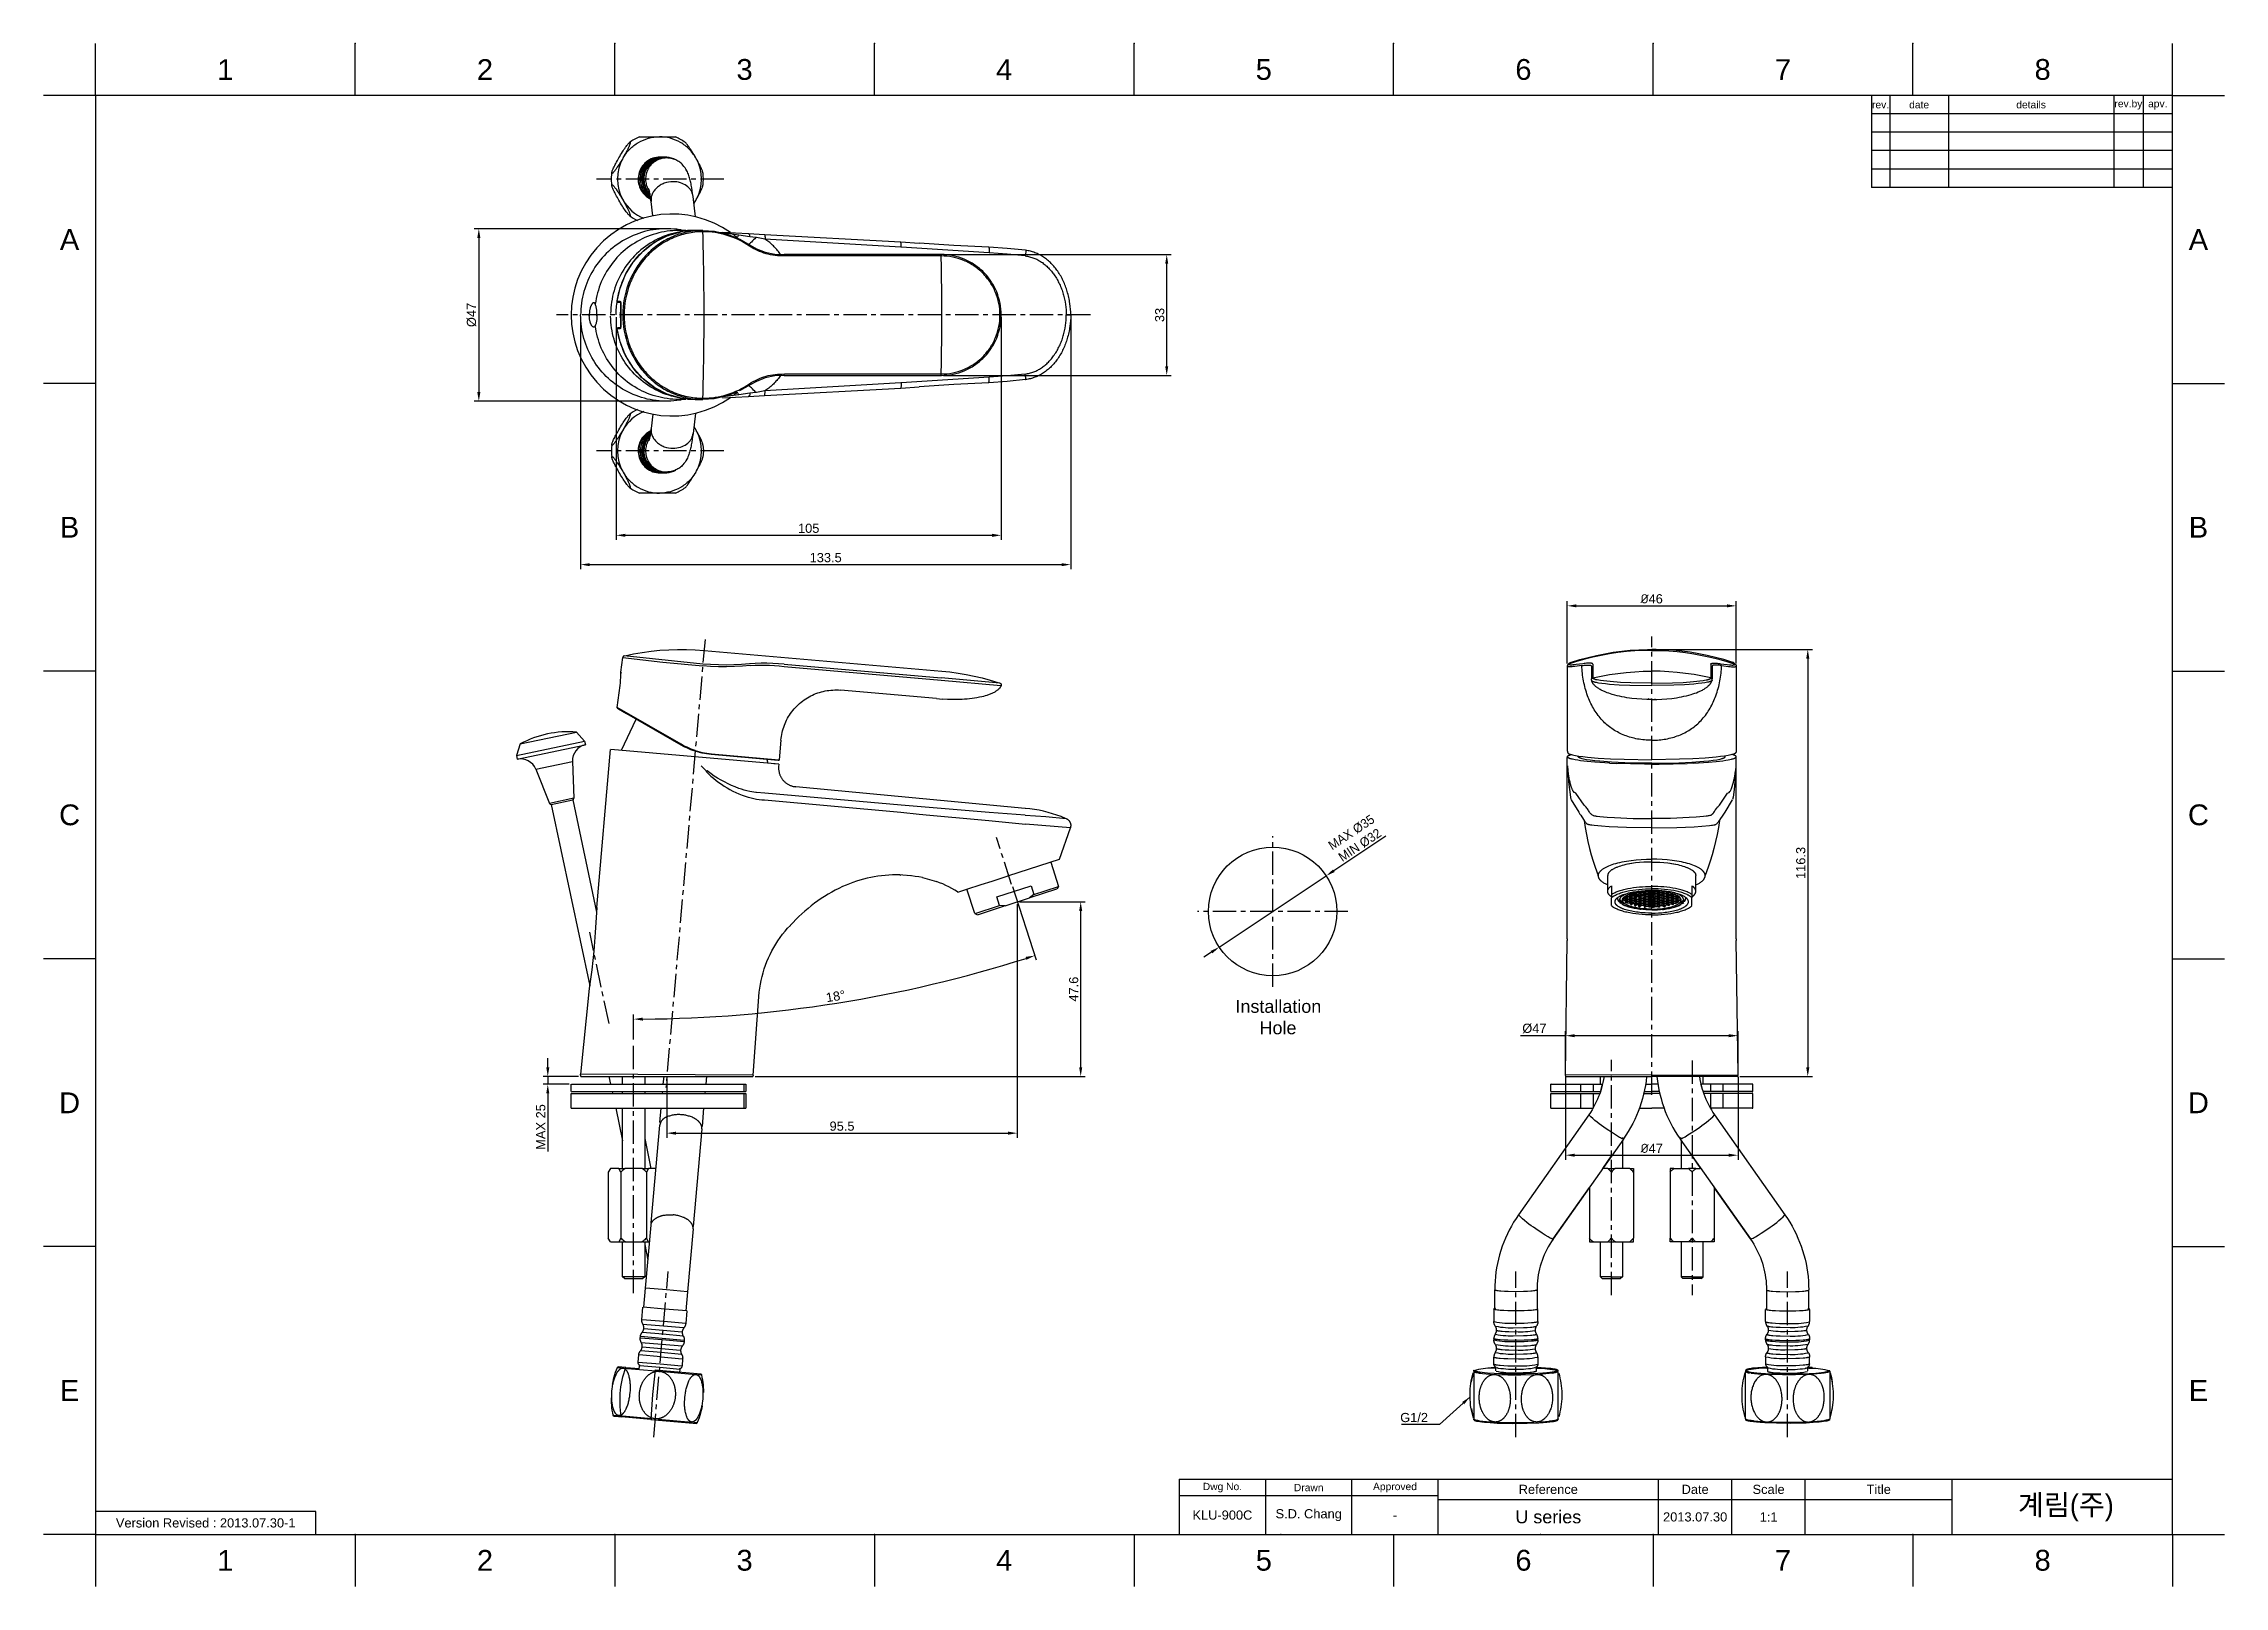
# Model space of a CAD drawing. Header units: millimetres. Extents: x 601 to 1195, y -13 to 407.
import ezdxf

# ---------------------------------------------------------------- set-up
doc = ezdxf.new("R2010")
doc.units = ezdxf.units.MM
doc.header["$LTSCALE"] = 0.1
doc.linetypes.add('CENTERX2', pattern=[101.6, 63.5, -12.7, 12.7, -12.7])
for name, color, linetype in [('02___PRT_ALL_AXES', 7, 'Continuous'), ('CENTER', 1, 'CENTERX2'), ('DIM', 3, 'Continuous'), ('FORM', 7, 'Continuous'), ('MAKE2D ______', 7, 'Continuous'), ('MAKE2D ______ - TANGENT', 7, 'Continuous'), ('TEXT', 2, 'Continuous')]:
    doc.layers.add(name, color=color, linetype=linetype)
doc.styles.get("Standard").update_dxf_attribs({"font": 'arial.ttf'})
doc.dimstyles.new('ISO-25', dxfattribs={"dimtxt": 2.5, "dimasz": 2.5, "dimexe": 1.25, "dimexo": 0.625, "dimtad": 1, "dimdec": 1, "dimdsep": 46, "dimtxsty": 'Standard', "dimcen": 2.5, "dimadec": 0, "dimazin": 2, "dimtfac": 1, "dimtdec": 1, "dimtmove": 0, "dimatfit": 3, "dimfxl": 1, "dimarcsym": 0})

msp = doc.modelspace()

# ---------------------------------------------------------------- texts
at = {"char_height": 5.66, "attachment_point": 5}
for s, width, insert in [('1', 50, (650.56, 399.66)), ('2', 50, (721.27, 399.66)), ('3', 50, (791.98, 399.66)), ('4', 50, (862.68, 399.66)), ('5', 50, (933.39, 399.66)), ('6', 50, (1004.1, 399.66)), ('7', 50, (1074.81, 399.66)), ('8', 50, (1145.51, 399.66)), ('A', 10, (608.14, 353.41)), ('A', 10, (1187.94, 353.41)), ('B', 10, (608.14, 275.07)), ('B', 10, (1187.94, 275.07)), ('C', 10, (608.14, 196.73)), ('C', 10, (1187.94, 196.73)), ('D', 10, (608.14, 118.38)), ('D', 10, (1187.94, 118.38)), ('E', 10, (608.14, 40.04)), ('E', 10, (1187.94, 40.04)), ('1', 50, (650.56, -6.2)), ('2', 50, (721.27, -6.2)), ('3', 50, (791.98, -6.2)), ('4', 50, (862.68, -6.2)), ('5', 50, (933.39, -6.2)), ('6', 50, (1004.1, -6.2)), ('7', 50, (1074.81, -6.2)), ('8', 50, (1145.51, -6.2))]:
    msp.add_mtext_dynamic_manual_height_columns(s, width=width, gutter_width=12.5, heights=[0], dxfattribs=dict(at, insert=insert))
at = {"layer": 'DIM', "insert": (978.11, 31.41), "char_height": 2.5, "attachment_point": 9}
msp.add_mtext('G1/2', dxfattribs=at)
at = {"layer": 'TEXT'}
for s, width, gutter_width, insert, char_height, attachment_point in [('rev.', 5, 12.5, (1101.37, 390.09), 2, 5), ('date', 16, 12.5, (1111.87, 390.09), 2, 5), ('details', 45, 12.5, (1142.37, 390.09), 2, 5), ('rev.by', 8, 12.5, (1168.87, 390.09), 2, 5), ('apv.', 8, 12.5, (1176.87, 390.09), 2, 5), ('\\pi2.76978;Installation \\P\\pi9.33049;Hole', 28.1224, 12.5, (922.9, 146.37), 3.5, 1), ('Dwg No.', 23.5, 12.5, (922.12, 13.62), 2, 5), ('Drawn', 23.5, 12.5, (945.62, 13.62), 2, 5), ('Approved', 23.5, 12.5, (969.12, 13.62), 2, 5), ('Reference', 60, 12.5, (1010.87, 13.12), 2.5, 5), ('Date', 20, 12.5, (1050.87, 13.12), 2.5, 5), ('Scale', 20, 12.5, (1070.87, 13.12), 2.5, 5), ('Title', 40, 12.5, (1100.87, 13.12), 2.5, 5), ('{\\fGulim|b0|i0|c129|p50;계림(주)}', 75.0344, 23.45, (1151.84, 8.08), 5.6276, 5), ('KLU-900C', 23.5, 12.5, (922.12, 6.12), 2.5, 5), ('S.D. Chang', 23.5, 12.5, (945.62, 6.12), 2.5, 5), ('-', 23.5, 12.5, (969.12, 6.12), 2.5, 5), ('U series', 60, 12.5, (1010.87, 5.62), 3.5, 5), ('2013.07.30', 20, 12.5, (1050.87, 5.62), 2.5, 5), ('1:1', 20, 12.5, (1070.87, 5.62), 2.5, 5), ('Version Revised : 2013.07.30-1', 60, 12.5, (645.21, 3.99), 2.5, 5)]:
    msp.add_mtext_dynamic_manual_height_columns(s, width=width, gutter_width=gutter_width, heights=[0], dxfattribs=dict(at, insert=insert, char_height=char_height, attachment_point=attachment_point))

# ---------------------------------------------------------------- blocks, each defined once
blk = doc.blocks.new('*D3')
at = {"layer": 'Defpoints', "color": 0, "transparency": 16777216}
for p in [(950.38, 180.16), (921.24, 160.77)]:
    blk.add_point(p, dxfattribs=at)
at = {"layer": 'DIM', "color": 0, "lineweight": -2, "transparency": 16777216}
for p, q in [((966.66, 191), (952.46, 181.55)), ((921.24, 160.77), (950.38, 180.16)), ((919.16, 159.39), (917.08, 158))]:
    blk.add_line(p, q, dxfattribs=at)
at = {"layer": 'DIM', "color": 0, "transparency": 16777216}
for points in [[(952.23, 181.9), (952.69, 181.2), (950.38, 180.16)], [(918.93, 159.74), (919.39, 159.04), (921.24, 160.77)]]:
    blk.add_solid(points, dxfattribs=at)
at = {"layer": 'DIM', "color": 0, "transparency": 16777216, "insert": (958.4, 190.27), "char_height": 2.5, "attachment_point": 5, "rotation": 33.64357}
blk.add_mtext('{\\fMS PGothic|b0|i0|c129|p34;MAX %%C35\\PMIN %%C32}', dxfattribs=at)
blk = doc.blocks.new('*D4')
at = {"layer": 'Defpoints', "color": 0, "transparency": 16777216}
for p in [(860.56, 190.6), (864.72, 177.82), (798.72, 143.09), (761.77, 135.02), (761.77, 66.56)]:
    blk.add_point(p, dxfattribs=at)
at = {"layer": 'DIM', "color": 0, "lineweight": -2, "transparency": 16777216}
for p, q in [((864.91, 177.22), (871.39, 157.27)), ((761.77, 135.65), (761.77, 142.4))]:
    blk.add_line(p, q, dxfattribs=at)
blk.add_arc((761.77, 494.67), 353.51, 270.40519, 287.59481, dxfattribs=at)
at = {"layer": 'DIM', "color": 0, "transparency": 16777216}
for points in [[(868.5, 158.09), (868.76, 157.3), (871.01, 158.46)], [(764.27, 140.75), (764.26, 141.58), (761.77, 141.15)]]:
    blk.add_solid(points, dxfattribs=at)
at = {"layer": 'DIM', "color": 0, "transparency": 16777216, "insert": (816.77, 147.38), "char_height": 2.5, "attachment_point": 5, "rotation": 9}
blk.add_mtext('18°', dxfattribs=at)
blk = doc.blocks.new('*D5')
at = {"layer": 'Defpoints', "color": 0, "transparency": 16777216}
for p in [(866.25, 173.1), (883.52, 173.1), (794.21, 125.52)]:
    blk.add_point(p, dxfattribs=at)
at = {"layer": 'DIM', "color": 0, "lineweight": -2, "transparency": 16777216}
for p, q in [((866.87, 173.1), (884.77, 173.1)), ((883.52, 128.02), (883.52, 170.6)), ((794.84, 125.52), (884.77, 125.52))]:
    blk.add_line(p, q, dxfattribs=at)
at = {"layer": 'DIM', "color": 0, "transparency": 16777216}
for points in [[(883.11, 170.6), (883.94, 170.6), (883.52, 173.1)], [(883.11, 128.02), (883.94, 128.02), (883.52, 125.52)]]:
    blk.add_solid(points, dxfattribs=at)
at = {"layer": 'DIM', "color": 0, "transparency": 16777216, "insert": (881.62, 149.31), "char_height": 2.5, "attachment_point": 5, "rotation": 90}
blk.add_mtext('47.6', dxfattribs=at)
blk = doc.blocks.new('*D6')
at = {"layer": 'Defpoints', "color": 0, "transparency": 16777216}
for p in [(866.25, 173.1), (770.79, 125.52), (866.25, 110.11)]:
    blk.add_point(p, dxfattribs=at)
at = {"layer": 'DIM', "color": 0, "lineweight": -2, "transparency": 16777216}
for p, q in [((866.25, 172.48), (866.25, 108.86)), ((770.79, 124.9), (770.79, 108.86)), ((773.29, 110.11), (863.75, 110.11))]:
    blk.add_line(p, q, dxfattribs=at)
at = {"layer": 'DIM', "color": 0, "transparency": 16777216}
for points in [[(773.29, 110.52), (773.29, 109.69), (770.79, 110.11)], [(863.75, 110.52), (863.75, 109.69), (866.25, 110.11)]]:
    blk.add_solid(points, dxfattribs=at)
at = {"layer": 'DIM', "color": 0, "transparency": 16777216, "insert": (818.52, 112.01), "char_height": 2.5, "attachment_point": 5}
blk.add_mtext('95.5', dxfattribs=at)
blk = doc.blocks.new('*D7')
at = {"layer": 'Defpoints', "color": 0, "transparency": 16777216}
for p in [(747.41, 125.52), (738.38, 123.42), (744.83, 123.42)]:
    blk.add_point(p, dxfattribs=at)
at = {"layer": 'DIM', "color": 0, "lineweight": -2, "transparency": 16777216}
for p, q in [((746.78, 125.52), (737.13, 125.52)), ((738.38, 128.02), (738.38, 130.52)), ((738.38, 125.52), (738.38, 123.42)), ((744.21, 123.42), (737.13, 123.42)), ((738.38, 120.92), (738.38, 105.15))]:
    blk.add_line(p, q, dxfattribs=at)
at = {"layer": 'DIM', "color": 0, "transparency": 16777216}
for points in [[(737.97, 128.02), (738.8, 128.02), (738.38, 125.52)], [(737.97, 120.92), (738.8, 120.92), (738.38, 123.42)]]:
    blk.add_solid(points, dxfattribs=at)
at = {"layer": 'DIM', "color": 0, "transparency": 16777216, "insert": (736.48, 111.79), "char_height": 2.5, "attachment_point": 5, "rotation": 90}
blk.add_mtext('MAX 25', dxfattribs=at)
blk = doc.blocks.new('*D8')
at = {"layer": 'Defpoints', "color": 0, "transparency": 16777216}
for p in [(1039.05, 241.81), (1062.38, 125.52), (1081.54, 125.52)]:
    blk.add_point(p, dxfattribs=at)
at = {"layer": 'DIM', "color": 0, "lineweight": -2, "transparency": 16777216}
for p, q in [((1039.67, 241.81), (1082.79, 241.81)), ((1081.54, 239.31), (1081.54, 128.02)), ((1063, 125.52), (1082.79, 125.52))]:
    blk.add_line(p, q, dxfattribs=at)
at = {"layer": 'DIM', "color": 0, "transparency": 16777216}
for points in [[(1081.12, 239.31), (1081.96, 239.31), (1081.54, 241.81)], [(1081.12, 128.02), (1081.96, 128.02), (1081.54, 125.52)]]:
    blk.add_solid(points, dxfattribs=at)
at = {"layer": 'DIM', "color": 0, "transparency": 16777216, "insert": (1079.64, 183.67), "char_height": 2.5, "attachment_point": 5, "rotation": 90}
blk.add_mtext('116.3', dxfattribs=at)
blk = doc.blocks.new('*D9')
at = {"layer": 'Defpoints', "color": 0, "transparency": 16777216}
for p in [(1015.55, 126.04), (1062.54, 126.03), (1062.54, 104.11)]:
    blk.add_point(p, dxfattribs=at)
at = {"layer": 'DIM', "color": 0, "lineweight": -2, "transparency": 16777216}
for p, q in [((1015.55, 125.42), (1015.55, 102.86)), ((1062.54, 125.41), (1062.54, 102.86)), ((1018.05, 104.11), (1060.04, 104.11))]:
    blk.add_line(p, q, dxfattribs=at)
at = {"layer": 'DIM', "color": 0, "transparency": 16777216}
for points in [[(1018.05, 104.52), (1018.05, 103.69), (1015.55, 104.11)], [(1060.04, 104.52), (1060.04, 103.69), (1062.54, 104.11)]]:
    blk.add_solid(points, dxfattribs=at)
at = {"layer": 'DIM', "color": 0, "transparency": 16777216, "insert": (1039.05, 105.98), "char_height": 2.5, "attachment_point": 5}
blk.add_mtext('{\\fISOCPEUR|b0|i0|c0|p34;%%C}47', dxfattribs=at)
blk = doc.blocks.new('*D10')
at = {"layer": 'Defpoints', "color": 0, "transparency": 16777216}
for p in [(1062.05, 253.67), (1016.05, 237.36), (1062.05, 237.36)]:
    blk.add_point(p, dxfattribs=at)
at = {"layer": 'DIM', "color": 0, "lineweight": -2, "transparency": 16777216}
for p, q in [((1016.05, 237.99), (1016.05, 254.92)), ((1018.55, 253.67), (1059.55, 253.67)), ((1062.05, 237.99), (1062.05, 254.92))]:
    blk.add_line(p, q, dxfattribs=at)
at = {"layer": 'DIM', "color": 0, "transparency": 16777216}
for points in [[(1018.55, 254.08), (1018.55, 253.25), (1016.05, 253.67)], [(1059.55, 254.08), (1059.55, 253.25), (1062.05, 253.67)]]:
    blk.add_solid(points, dxfattribs=at)
at = {"layer": 'DIM', "color": 0, "transparency": 16777216, "insert": (1039.05, 255.57), "char_height": 2.5, "attachment_point": 5}
blk.add_mtext('{\\fISOCPEUR|b0|i0|c0|p34;%%C}46', dxfattribs=at)
blk = doc.blocks.new('*D11')
at = {"layer": 'Defpoints', "color": 0, "transparency": 16777216}
for p in [(757, 332.85), (861.88, 332.85), (861.88, 272.87)]:
    blk.add_point(p, dxfattribs=at)
at = {"layer": 'DIM', "color": 0, "lineweight": -2, "transparency": 16777216}
for p, q in [((757, 332.23), (757, 271.62)), ((861.88, 332.23), (861.88, 271.62)), ((759.5, 272.87), (859.38, 272.87))]:
    blk.add_line(p, q, dxfattribs=at)
at = {"layer": 'DIM', "color": 0, "transparency": 16777216}
for points in [[(759.5, 273.29), (759.5, 272.45), (757, 272.87)], [(859.38, 273.29), (859.38, 272.45), (861.88, 272.87)]]:
    blk.add_solid(points, dxfattribs=at)
at = {"layer": 'DIM', "color": 0, "transparency": 16777216, "insert": (809.44, 274.77), "char_height": 2.5, "attachment_point": 5}
blk.add_mtext('105', dxfattribs=at)
blk = doc.blocks.new('*D12')
at = {"layer": 'Defpoints', "color": 0, "transparency": 16777216}
for p in [(747.33, 332.85), (880.8, 332.86), (880.8, 264.89)]:
    blk.add_point(p, dxfattribs=at)
at = {"layer": 'DIM', "color": 0, "lineweight": -2, "transparency": 16777216}
for p, q in [((747.33, 332.23), (747.33, 263.64)), ((880.8, 332.23), (880.8, 263.64)), ((749.83, 264.89), (878.3, 264.89))]:
    blk.add_line(p, q, dxfattribs=at)
at = {"layer": 'DIM', "color": 0, "transparency": 16777216}
for points in [[(749.83, 265.3), (749.83, 264.47), (747.33, 264.89)], [(878.3, 265.3), (878.3, 264.47), (880.8, 264.89)]]:
    blk.add_solid(points, dxfattribs=at)
at = {"layer": 'DIM', "color": 0, "transparency": 16777216, "insert": (814.07, 266.79), "char_height": 2.5, "attachment_point": 5}
blk.add_mtext('133.5', dxfattribs=at)
blk = doc.blocks.new('*D13')
at = {"layer": 'Defpoints', "color": 0, "transparency": 16777216}
for p in [(845.49, 349.3), (906.95, 349.3), (845.49, 316.41)]:
    blk.add_point(p, dxfattribs=at)
at = {"layer": 'DIM', "color": 0, "lineweight": -2, "transparency": 16777216}
for p, q in [((846.12, 349.3), (908.2, 349.3)), ((906.95, 318.91), (906.95, 346.8)), ((846.12, 316.41), (908.2, 316.41))]:
    blk.add_line(p, q, dxfattribs=at)
at = {"layer": 'DIM', "color": 0, "transparency": 16777216}
for points in [[(906.54, 346.8), (907.37, 346.8), (906.95, 349.3)], [(906.54, 318.91), (907.37, 318.91), (906.95, 316.41)]]:
    blk.add_solid(points, dxfattribs=at)
at = {"layer": 'DIM', "color": 0, "transparency": 16777216, "insert": (905.05, 332.85), "char_height": 2.5, "attachment_point": 5, "rotation": 90}
blk.add_mtext('33', dxfattribs=at)
blk = doc.blocks.new('*D15')
at = {"layer": 'Defpoints', "color": 0, "transparency": 16777216}
for p in [(1062.54, 136.65), (1015.55, 126.04), (1062.54, 126.04)]:
    blk.add_point(p, dxfattribs=at)
at = {"layer": 'DIM', "color": 0, "lineweight": -2, "transparency": 16777216}
for p, q in [((1015.55, 136.65), (1003.32, 136.65)), ((1015.55, 126.67), (1015.55, 137.9)), ((1060.04, 136.65), (1018.05, 136.65)), ((1062.54, 126.67), (1062.54, 137.9))]:
    blk.add_line(p, q, dxfattribs=at)
at = {"layer": 'DIM', "color": 0, "transparency": 16777216}
for points in [[(1018.05, 137.06), (1018.05, 136.23), (1015.55, 136.65)], [(1060.04, 137.06), (1060.04, 136.23), (1062.54, 136.65)]]:
    blk.add_solid(points, dxfattribs=at)
at = {"layer": 'DIM', "color": 0, "transparency": 16777216, "insert": (1007.09, 138.62), "char_height": 2.5, "attachment_point": 5}
blk.add_mtext('%%C47', dxfattribs=at)
blk = doc.blocks.new('*D16')
at = {"layer": 'Defpoints', "color": 0, "transparency": 16777216}
for p in [(770.3, 356.34), (719.6, 309.38), (770.09, 309.38)]:
    blk.add_point(p, dxfattribs=at)
at = {"layer": 'DIM', "color": 0, "lineweight": -2, "transparency": 16777216}
for p, q in [((769.67, 356.34), (718.35, 356.34)), ((719.6, 353.84), (719.6, 311.88)), ((769.46, 309.38), (718.35, 309.38))]:
    blk.add_line(p, q, dxfattribs=at)
at = {"layer": 'DIM', "color": 0, "transparency": 16777216}
for points in [[(719.18, 353.84), (720.02, 353.84), (719.6, 356.34)], [(719.18, 311.88), (720.02, 311.88), (719.6, 309.38)]]:
    blk.add_solid(points, dxfattribs=at)
at = {"layer": 'DIM', "color": 0, "transparency": 16777216, "insert": (717.63, 332.86), "char_height": 2.5, "attachment_point": 5, "rotation": 90}
blk.add_mtext('%%C47', dxfattribs=at)

# ---------------------------------------------------------------- dimensions: what is measured, and where the dimension line sits
at = {"layer": 'DIM'}
for base, p1, p2, text, picture, middle in [((719.6, 309.38), (770.3, 356.34), (770.09, 309.38), '%%C<>', '*D16', (717.63, 332.86)), ((906.95, 349.3), (845.49, 316.41), (845.49, 349.3), '33', '*D13', (905.05, 332.85)), ((738.38, 123.42), (747.41, 125.52), (744.83, 123.42), 'MAX 25', '*D7', (736.48, 111.79))]:
    dim = msp.add_linear_dim(base=base, p1=p1, p2=p2, angle=90, text=text, dimstyle='ISO-25', dxfattribs=at)
    dim.commit()
    dim.dimension.update_dxf_attribs({"geometry": picture, "text_midpoint": middle})
for base, p1, p2, text, picture, middle in [((880.8, 264.89), (747.33, 332.85), (880.8, 332.86), '133.5', '*D12', (814.07, 266.79)), ((861.88, 272.87), (757, 332.85), (861.88, 332.85), '105', '*D11', (809.44, 274.77)), ((1062.05, 253.67), (1016.05, 237.36), (1062.05, 237.36), '{\\fISOCPEUR|b0|i0|c0|p34;%%C}<>', '*D10', (1039.05, 255.57)), ((1062.54, 104.11), (1015.55, 126.04), (1062.54, 126.03), '{\\fISOCPEUR|b0|i0|c0|p34;%%C}47', '*D9', (1039.05, 105.98))]:
    dim = msp.add_linear_dim(base=base, p1=p1, p2=p2, text=text, dimstyle='ISO-25', dxfattribs=at)
    dim.commit()
    dim.dimension.update_dxf_attribs({"geometry": picture, "text_midpoint": middle})
for base, p1, p2, picture, middle in [((1081.54, 125.52), (1039.05, 241.81), (1062.38, 125.52), '*D8', (1079.64, 183.67)), ((883.52, 173.1), (794.21, 125.52), (866.25, 173.1), '*D5', (881.62, 149.31))]:
    dim = msp.add_linear_dim(base=base, p1=p1, p2=p2, angle=90, dimstyle='ISO-25', dxfattribs=at)
    dim.commit()
    dim.dimension.update_dxf_attribs({"geometry": picture, "text_midpoint": middle})
dim = msp.add_diameter_dim_2p(p1=(921.24, 160.77), p2=(950.38, 180.16), text='{\\fMS PGothic|b0|i0|c129|p34;MAX %%C35\\PMIN %%C32}', dimstyle='ISO-25', dxfattribs=at)
dim.commit()
dim.dimension.update_dxf_attribs({"geometry": '*D3', "text_midpoint": (958.4, 190.27)})
dim = msp.add_angular_dim_2l(base=(798.72, 143.09), line1=((864.72, 177.82), (860.56, 190.6)), line2=((761.77, 66.56), (761.77, 135.02)), dimstyle='ISO-25', dxfattribs=at)
dim.commit()
dim.dimension.update_dxf_attribs({"geometry": '*D4', "text_midpoint": (816.77, 147.38)})
dim = msp.add_linear_dim(base=(866.25, 110.11), p1=(770.79, 125.52), p2=(866.25, 173.1), dimstyle='ISO-25', dxfattribs=at)
dim.commit()
dim.dimension.update_dxf_attribs({"geometry": '*D6', "text_midpoint": (818.52, 112.01)})
dim = msp.add_linear_dim(base=(1062.54, 136.65), p1=(1015.55, 126.04), p2=(1062.54, 126.04), text='%%C<>', dimstyle='ISO-25', dxfattribs=at)
dim.commit()
dim.dimension.update_dxf_attribs({"geometry": '*D15', "text_midpoint": (1007.09, 136.65), "dimtype": 160})

# ---------------------------------------------------------------- linework, layer by layer
for p, q in [((615.21, 392.59), (615.21, 406.73)), ((685.92, 392.59), (685.92, 406.73)), ((756.62, 392.59), (756.62, 406.73)), ((827.33, 392.59), (827.33, 406.73)), ((898.04, 392.59), (898.04, 406.73)), ((968.75, 392.59), (968.75, 406.73)), ((1039.45, 392.59), (1039.45, 406.73)), ((1110.16, 392.59), (1110.16, 406.73)), ((1180.87, 392.59), (1180.87, 406.73)), ((615.21, 392.59), (601.07, 392.59)), ((1180.87, 392.59), (615.21, 392.59)), ((615.21, 392.59), (615.21, 0.87)), ((1180.87, 0.87), (1180.87, 392.59)), ((1180.87, 392.59), (1195.01, 392.59)), ((615.21, 314.24), (601.07, 314.24)), ((1180.87, 314.24), (1195.01, 314.24)), ((615.21, 235.9), (601.07, 235.9)), ((1180.87, 235.9), (1195.01, 235.9)), ((729.83, 212.9), (748.41, 216.85)), ((730.85, 216.06), (729.83, 212.9)), ((730.03, 211.92), (748.62, 215.87)), ((730.85, 216.06), (746.18, 219.32)), ((746.18, 219.32), (748.41, 216.85)), ((748.41, 216.85), (748.62, 215.87)), ((729.83, 212.9), (730.03, 211.92)), ((735.1, 209.19), (745.1, 211.32)), ((735.1, 209.19), (738.85, 199.9)), ((745.1, 211.32), (745.45, 201.31)), ((745.45, 201.31), (738.85, 199.9)), ((739.3, 199.58), (745.17, 200.82)), ((739.3, 199.58), (749.79, 150.25)), ((745.17, 200.82), (751.66, 170.32)), ((1016.05, 162.98), (1016.05, 162.57)), ((1062.05, 162.98), (1062.05, 162.57)), ((615.21, 157.56), (601.07, 157.56)), ((1180.87, 157.56), (1195.01, 157.56)), ((755.04, 125.52), (755.49, 123.42)), ((755.91, 121.42), (756.02, 120.92)), ((756.87, 116.92), (758.77, 108)), ((764.77, 108.64), (766.49, 100.52)), ((615.21, 79.21), (601.07, 79.21)), ((764.77, 79.78), (765.66, 75.55)), ((1180.87, 79.21), (1195.01, 79.21)), ((778.41, 44.45), (778.42, 44.41)), ((615.21, 0.87), (601.07, 0.87)), ((615.21, 0.87), (1180.87, 0.87)), ((615.21, 0.87), (615.21, -13.27)), ((685.92, 0.87), (685.92, -13.27)), ((756.62, 0.87), (756.62, -13.27)), ((827.33, 0.87), (827.33, -13.27)), ((898.04, 0.87), (898.04, -13.27)), ((968.75, 0.87), (968.75, -13.27)), ((1039.45, 0.87), (1039.45, -13.27)), ((1110.16, 0.87), (1110.16, -13.27)), ((1180.87, 0.87), (1195.01, 0.87)), ((1180.87, 0.87), (1180.87, -13.27))]:
    msp.add_line(p, q)
at = {"color": 7, "linetype": 'Continuous'}
for p, q in [((763.32, 381.35), (773.14, 381.35)), ((769.14, 375.85), (768.97, 375.85)), ((769.57, 375.85), (769.54, 375.85)), ((770.73, 375.6), (770.28, 375.6)), ((767.01, 359.83), (766.53, 363.72)), ((778.63, 359.61), (777.94, 365.14)), ((774.73, 355.51), (774.72, 355.51)), ((778.56, 355.85), (780.58, 355.85)), ((802.76, 349.3), (802.76, 349.3)), ((845.49, 349.3), (802.76, 349.3)), ((845.54, 348.92), (802.81, 348.92)), ((757.28, 336.59), (758.07, 336.59)), ((757.28, 336.58), (757.28, 336.59)), ((757.48, 336.35), (758.19, 336.35)), ((758.13, 332.85), (758.13, 332.86)), ((758.13, 332.85), (758.13, 332.85)), ((758.14, 332.85), (758.14, 332.86)), ((758.14, 332.85), (758.14, 332.85)), ((759.19, 332.85), (758.27, 332.85)), ((758.07, 329.12), (757.28, 329.12)), ((757.28, 329.12), (757.28, 329.12)), ((757.29, 329.09), (757.28, 329.12)), ((758.19, 329.35), (757.48, 329.35)), ((758.19, 329.34), (758.22, 329.47)), ((802.76, 316.41), (845.49, 316.41)), ((802.76, 316.41), (802.76, 316.41)), ((802.81, 316.79), (845.54, 316.79)), ((774.73, 310.2), (774.72, 310.2)), ((778.56, 309.85), (780.58, 309.85)), ((783.72, 310.07), (780.58, 309.85)), ((767.01, 305.88), (766.53, 301.99)), ((778.63, 306.1), (777.94, 300.57)), ((769.14, 289.85), (768.97, 289.85)), ((769.57, 289.85), (769.54, 289.85)), ((770.73, 290.1), (770.28, 290.1)), ((773.14, 284.35), (763.32, 284.35)), ((759.27, 70.52), (764.27, 70.52))]:
    msp.add_line(p, q, dxfattribs=at)
for points in [[(757.28, 336.58), (758.08, 340.13), (759.57, 343.86), (761.67, 347.27), (764.33, 350.24), (767.49, 352.67), (771.08, 354.48), (774.72, 355.51)], [(780.58, 355.85), (783.75, 355.63), (787.26, 354.86), (790.66, 353.54), (793.53, 351.9)], [(793.53, 351.9), (795.25, 350.9), (797.61, 349.98), (800.26, 349.43), (802.76, 349.3)], [(758.22, 336.25), (758.18, 336.37), (758.18, 336.39)], [(758.27, 332.85), (758.27, 333.16), (758.27, 333.8), (758.27, 334.39), (758.28, 334.92), (758.27, 335.37), (758.26, 335.74), (758.24, 336.04), (758.22, 336.25)], [(758.22, 329.47), (758.24, 329.69), (758.26, 329.99), (758.27, 330.36), (758.28, 330.82), (758.27, 331.35), (758.27, 331.94), (758.27, 332.58), (758.27, 332.85)], [(774.72, 310.2), (771.11, 311.22), (767.51, 313.02), (764.35, 315.45), (761.69, 318.42), (759.59, 321.82), (758.09, 325.55), (757.28, 329.12)], [(758.18, 329.32), (758.18, 329.32), (758.19, 329.34)], [(802.76, 316.41), (800.23, 316.28), (797.58, 315.72), (795.22, 314.79), (793.53, 313.81)], [(789.89, 311.87), (787.23, 310.84), (783.72, 310.07)], [(793.53, 313.81), (790.63, 312.16)]]:
    msp.add_lwpolyline(points, dxfattribs=at)
msp.add_circle((935.81, 170.47), 17.5)
for centre, radius, start, end in [((768.88, 369.85), 11.54, 150.10888, 209.89112), ((769.14, 369.93), 5.92, 90.00074, 91.6199), ((769.14, 369.92), 5.94, 88.04882, 89.99894), ((769.57, 369.95), 5.91, 90.00003, 90.31527), ((769.57, 369.92), 5.94, 88.04882, 89.99894), ((770.73, 369.91), 5.69, 90.00567, 94.56615), ((768.71, 369.85), 11.54, 330.10888, 29.89112), ((768.82, 369.82), 11.47, 209.88154, 248.15364), ((770.76, 369.84), 5.75, 209.91555, 215.33674), ((737.22, 387.97), 47.88, 328.83154, 330.09579), ((768.74, 369.84), 11.51, 325.29327, 330.09077), ((772.27, 332.85), 27.5, 54.65602, 305.34671), ((778.53, 334.93), 20.92, 89.92136, 100.48495), ((3.57, 332.95), 777.38, 359.99302, 1.66348), ((772.27, 332.85), 27.5, 49.76444, 53.00135), ((845.49, 333.07), 16.23, 89.71828, 89.99998), ((64.72, 332.99), 780.98, 359.98981, 1.16829), ((782.02, 332.85), 25.02, 171.04235, 171.41668), ((757.48, 336.55), 0.2, 171.39022, 270.0302), ((778.23, 332.84), 20.1, 173.58567, 179.92974), ((778.22, 332.84), 20.1, 179.99133, 186.23096), ((778.23, 332.84), 20.1, 173.92281, 179.93162), ((778.23, 332.84), 20.1, 179.9899, 185.79972), ((778.27, 332.84), 20.06, 177.61273, 179.95939), ((778.28, 332.84), 20.06, 179.96117, 182.47551), ((778.27, 332.84), 20.05, 178.01917, 179.95964), ((778.28, 332.84), 20.06, 179.96092, 182.06725), ((3.57, 332.76), 777.38, 358.33652, 0.00698), ((54.24, 332.82), 791.46, 358.83952, 0.00239), ((757.48, 329.15), 0.2, 89.96968, 188.60997), ((845.49, 332.64), 16.23, 270.00002, 270.28172), ((772.27, 332.85), 27.5, 307.00722, 310.2264), ((768.82, 295.89), 11.47, 111.84623, 150.11846), ((768.88, 295.85), 11.54, 150.10888, 209.89112), ((770.76, 295.86), 5.75, 144.66326, 150.08445), ((736.99, 277.6), 48.14, 29.90764, 31.16502), ((768.74, 295.87), 11.51, 29.90923, 34.70669), ((768.71, 295.85), 11.54, 330.10888, 29.89112), ((769.14, 295.78), 5.92, 268.3801, 269.99926), ((769.14, 295.79), 5.94, 270.00106, 271.95094), ((769.57, 295.76), 5.91, 269.68473, 269.99997), ((769.57, 295.79), 5.94, 270.00106, 271.95094), ((770.73, 295.8), 5.69, 265.43385, 269.99433)]:
    msp.add_arc(centre, radius, start, end, dxfattribs=at)
for centre, radius, start, end in [((744.11, 191.4), 28, 85.74689, 118.25311), ((749.6, 211.48), 4.5, 102.56743, 182), ((730.93, 207.51), 4.5, 22, 101.43257), ((739.31, 200.09), 0.5, 202, 276.66682), ((744.95, 201.29), 0.5, 287.33317, 2)]:
    msp.add_arc(centre, radius, start, end)
for points, knots in [([(758.87, 375.6), (759.37, 376.47), (760.6, 378.08), (763, 379.93), (765.79, 381.09), (767.8, 381.35), (768.8, 381.35)], [0, 0, 0, 0, 0.250332, 0.500399, 0.750252, 1, 1, 1, 1]), ([(778.72, 375.6), (778.22, 376.47), (776.99, 378.08), (774.59, 379.93), (771.8, 381.09), (769.79, 381.35), (768.8, 381.35)], [0, 0, 0, 0, 0.250332, 0.500399, 0.750252, 1, 1, 1, 1]), ([(758.87, 375.6), (758.65, 375.22), (758.22, 374.49), (757.59, 373.5), (757.11, 372.78), (756.77, 372.31), (756.56, 372.03), (756.37, 371.8), (756.21, 371.62), (756.08, 371.49), (755.99, 371.41), (755.92, 371.37), (755.88, 371.36), (755.85, 371.36), (755.82, 371.38), (755.8, 371.45), (755.8, 371.51), (755.81, 371.54)], [0, 0, 0, 0, 0.245747, 0.466331, 0.647474, 0.72214, 0.786293, 0.840146, 0.883922, 0.917889, 0.942397, 0.951315, 0.958245, 0.963624, 0.96833, 0.980226, 1, 1, 1, 1]), ([(755.81, 371.54), (755.82, 371.62), (755.86, 371.79), (755.97, 372.09), (756.12, 372.47), (756.43, 373.17), (756.97, 374.23), (757.46, 375.12), (757.74, 375.6)], [0, 0, 0, 0, 0.048531, 0.118156, 0.209946, 0.324849, 0.624824, 1, 1, 1, 1]), ([(757.74, 375.6), (758.06, 376.15), (758.64, 377.13), (759.38, 378.25), (759.88, 378.95), (760.17, 379.32), (760.4, 379.59), (760.54, 379.73), (760.61, 379.78)], [0, 0, 0, 0, 0.372926, 0.67446, 0.790152, 0.882486, 0.952156, 1, 1, 1, 1]), ([(760.61, 379.78), (760.64, 379.8), (760.68, 379.83), (760.74, 379.85), (760.78, 379.84), (760.8, 379.82), (760.81, 379.79), (760.81, 379.73), (760.8, 379.62), (760.76, 379.47), (760.7, 379.27), (760.61, 379.03), (760.5, 378.75), (760.29, 378.28), (759.95, 377.58), (759.46, 376.64), (759.08, 375.96), (758.87, 375.6)], [0, 0, 0, 0, 0.020775, 0.033852, 0.038802, 0.043991, 0.05041, 0.058627, 0.081428, 0.113547, 0.155515, 0.2077, 0.27045, 0.344083, 0.524633, 0.747383, 1, 1, 1, 1]), ([(768.97, 375.85), (768.3, 375.85), (766.95, 375.62), (765.16, 374.63), (763.8, 373.09), (763.02, 371.19), (762.92, 369.13), (763.5, 367.16), (764.69, 365.5), (765.82, 364.71), (766.43, 364.42)], [0, 0, 0, 0, 0.124826, 0.249708, 0.374704, 0.499798, 0.624939, 0.750054, 0.875082, 1, 1, 1, 1]), ([(768.97, 375.85), (768.3, 375.85), (766.95, 375.62), (765.16, 374.63), (763.8, 373.09), (763.02, 371.19), (762.92, 369.14), (763.5, 367.16), (764.69, 365.5), (765.82, 364.71), (766.43, 364.42)], [0, 0, 0, 0, 0.124748, 0.249581, 0.374574, 0.499709, 0.624912, 0.750077, 0.875117, 1, 1, 1, 1]), ([(768.97, 375.85), (768.32, 375.83), (767, 375.58), (765.27, 374.57), (763.96, 373.06), (763.2, 371.21), (763.09, 369.2), (763.62, 367.27), (764.75, 365.62), (765.83, 364.82), (766.41, 364.52)], [0, 0, 0, 0, 0.124761, 0.249593, 0.374583, 0.499711, 0.624905, 0.750066, 0.875109, 1, 1, 1, 1]), ([(769.54, 375.85), (768.9, 375.85), (767.61, 375.64), (765.88, 374.73), (764.53, 373.32), (763.69, 371.54), (763.46, 369.6), (763.85, 367.68), (764.83, 365.98), (765.81, 365.12), (766.36, 364.77)], [0, 0, 0, 0, 0.124887, 0.2498, 0.374786, 0.499835, 0.624919, 0.749998, 0.875031, 1, 1, 1, 1]), ([(769.54, 375.85), (768.9, 375.85), (767.61, 375.64), (765.89, 374.73), (764.53, 373.32), (763.7, 371.55), (763.47, 369.6), (763.86, 367.68), (764.84, 365.99), (765.82, 365.12), (766.36, 364.78)], [0, 0, 0, 0, 0.124739, 0.249554, 0.374521, 0.49963, 0.624818, 0.749995, 0.87507, 1, 1, 1, 1]), ([(769.54, 375.85), (768.91, 375.85), (767.62, 375.64), (765.91, 374.72), (764.56, 373.31), (763.73, 371.55), (763.5, 369.62), (763.88, 367.71), (764.85, 366.01), (765.82, 365.15), (766.35, 364.8)], [0, 0, 0, 0, 0.124743, 0.249557, 0.374524, 0.499631, 0.624817, 0.749993, 0.875069, 1, 1, 1, 1]), ([(769.98, 375.85), (769.36, 375.85), (768.12, 375.66), (766.43, 374.81), (765.09, 373.49), (764.22, 371.82), (763.9, 369.96), (764.16, 368.09), (764.97, 366.39), (765.84, 365.48), (766.33, 365.1)], [0, 0, 0, 0, 0.124886, 0.249793, 0.37477, 0.49981, 0.624889, 0.749971, 0.875016, 1, 1, 1, 1]), ([(769.98, 375.85), (769.36, 375.85), (768.12, 375.66), (766.44, 374.81), (765.32, 373.71), (764.66, 372.66), (764.17, 371.51), (763.9, 369.96), (764.12, 368.4), (764.57, 367.24), (765.19, 366.17), (765.84, 365.48), (766.33, 365.1)], [0, 0, 0, 0, 0.12464, 0.249349, 0.374204, 0.436874, 0.499574, 0.624657, 0.749745, 0.812451, 0.875129, 1, 1, 1, 1]), ([(770.28, 375.59), (769.8, 375.55), (768.85, 375.35), (767.55, 374.71), (766.44, 373.75), (765.61, 372.56), (765.1, 371.19), (764.95, 369.74), (765.16, 368.29), (765.53, 367.4), (765.77, 366.98)], [0, 0, 0, 0, 0.124775, 0.249547, 0.374447, 0.499461, 0.624574, 0.74974, 0.8749, 1, 1, 1, 1]), ([(777.94, 365.14), (777.81, 366.18), (777.6, 367.66), (777.2, 369.54), (776.82, 370.86), (776.23, 372.29), (775.37, 373.53), (774.31, 374.47), (773.25, 375.1), (772.03, 375.51), (771.17, 375.6), (770.73, 375.6)], [0, 0, 0, 0, 0.222735, 0.318728, 0.411098, 0.513351, 0.647159, 0.728582, 0.816288, 0.907407, 1, 1, 1, 1]), ([(778.72, 375.6), (778.4, 376.15), (777.81, 377.13), (777.08, 378.25), (776.58, 378.95), (776.29, 379.32), (776.06, 379.59), (775.91, 379.73), (775.85, 379.78)], [0, 0, 0, 0, 0.372936, 0.674472, 0.790164, 0.882495, 0.952161, 1, 1, 1, 1]), ([(780.65, 371.54), (780.64, 371.62), (780.59, 371.79), (780.49, 372.09), (780.34, 372.47), (780.02, 373.17), (779.49, 374.23), (779, 375.12), (778.72, 375.6)], [0, 0, 0, 0, 0.048531, 0.118156, 0.209945, 0.324847, 0.624822, 1, 1, 1, 1]), ([(755.81, 368.17), (755.8, 368.2), (755.8, 368.26), (755.82, 368.33), (755.85, 368.35), (755.88, 368.35), (755.92, 368.33), (755.99, 368.3), (756.08, 368.22), (756.21, 368.09), (756.37, 367.91), (756.56, 367.68), (756.77, 367.4), (757.11, 366.93), (757.59, 366.21), (758.22, 365.22), (758.65, 364.49), (758.87, 364.1)], [0, 0, 0, 0, 0.019774, 0.03167, 0.036376, 0.041754, 0.048685, 0.057603, 0.082111, 0.116077, 0.159853, 0.213705, 0.277857, 0.352524, 0.533667, 0.754251, 1, 1, 1, 1]), ([(772.52, 369.14), (771.7, 369.14), (770.47, 368.92), (769.01, 368.23), (768.06, 367.54), (767.3, 366.7), (766.77, 365.76), (766.49, 364.74), (766.49, 364.05), (766.53, 363.72)], [0, 0, 0, 0, 0.270813, 0.403808, 0.532585, 0.656165, 0.77448, 0.888466, 1, 1, 1, 1]), ([(777.94, 365.14), (777.9, 365.42), (777.77, 365.96), (777.27, 367), (776.21, 368.12), (774.49, 368.95), (773.19, 369.14), (772.52, 369.14)], [0, 0, 0, 0, 0.113768, 0.229265, 0.469628, 0.727665, 1, 1, 1, 1]), ([(757.74, 364.1), (757.46, 364.59), (756.97, 365.48), (756.43, 366.54), (756.12, 367.24), (755.97, 367.62), (755.86, 367.92), (755.82, 368.09), (755.81, 368.17)], [0, 0, 0, 0, 0.375183, 0.675159, 0.790059, 0.881846, 0.951469, 1, 1, 1, 1]), ([(760.61, 359.93), (760.54, 359.98), (760.4, 360.12), (760.17, 360.39), (759.88, 360.76), (759.38, 361.46), (758.64, 362.58), (758.06, 363.56), (757.74, 364.1)], [0, 0, 0, 0, 0.047839, 0.117506, 0.209838, 0.32553, 0.627067, 1, 1, 1, 1]), ([(758.87, 364.1), (759.08, 363.75), (759.46, 363.07), (759.95, 362.13), (760.29, 361.43), (760.5, 360.96), (760.61, 360.68), (760.7, 360.44), (760.76, 360.24), (760.8, 360.09), (760.81, 359.98), (760.81, 359.92), (760.8, 359.89), (760.78, 359.87), (760.74, 359.86), (760.68, 359.88), (760.64, 359.91), (760.61, 359.93)], [0, 0, 0, 0, 0.252615, 0.475364, 0.655913, 0.729545, 0.792296, 0.844483, 0.886452, 0.918574, 0.941378, 0.949596, 0.956016, 0.961205, 0.966155, 0.979229, 1, 1, 1, 1]), ([(766.53, 363.72), (766.47, 364.15), (766.37, 364.93), (766.2, 365.95), (766.06, 366.64), (765.97, 366.97), (765.94, 367.07)], [0, 0, 0, 0, 0.386208, 0.695226, 0.910785, 1, 1, 1, 1]), ([(778.72, 364.1), (779, 364.59), (779.49, 365.48), (780.02, 366.54), (780.34, 367.24), (780.49, 367.62), (780.59, 367.92), (780.64, 368.09), (780.65, 368.17)], [0, 0, 0, 0, 0.375181, 0.675157, 0.790057, 0.881846, 0.951469, 1, 1, 1, 1]), ([(757, 332.85), (757, 334.17), (757.1, 335.46), (757.31, 336.75), (757.49, 337.94), (758.04, 340.3), (759.78, 344.69), (763.07, 349.49), (767.59, 352.98), (771.59, 354.75), (773.68, 355.31), (774.73, 355.51)], [-0.143243, -0.143243, -0.143243, -0.143243, 0, 0, 0, 0.133296, 0.264765, 0.51945, 0.763388, 0.882422, 1, 1, 1, 1]), ([(780.58, 355.85), (779.12, 355.85), (776.19, 355.54), (772, 354.17), (768.18, 351.95), (764.88, 349.02), (762.21, 345.49), (759.61, 340.22), (758.8, 335.78), (758.8, 332.85)], [0, 0, 0, 0, 0.124851, 0.249694, 0.374593, 0.499615, 0.624798, 0.750123, 1, 1, 1, 1]), ([(780.62, 355.52), (779.18, 355.52), (776.3, 355.21), (772.17, 353.85), (768.41, 351.67), (765.16, 348.78), (762.54, 345.3), (759.98, 340.11), (759.19, 335.73), (759.19, 332.85)], [0, 0, 0, 0, 0.124847, 0.24969, 0.374591, 0.499616, 0.624801, 0.750125, 1, 1, 1, 1]), ([(780.58, 355.85), (780.58, 355.85), (780.59, 355.85), (780.6, 355.82), (780.61, 355.75), (780.61, 355.64), (780.62, 355.56), (780.62, 355.52)], [0, 0, 0, 0, 0.026264, 0.081632, 0.286156, 0.602455, 1, 1, 1, 1]), ([(793.29, 351.62), (791.44, 352.87), (787.35, 354.83), (782.85, 355.52), (780.62, 355.52)], [0, 0, 0, 0, 0.499894, 1, 1, 1, 1]), ([(793.53, 351.9), (793.52, 351.9), (793.51, 351.9), (793.49, 351.88), (793.44, 351.82), (793.37, 351.73), (793.32, 351.66), (793.29, 351.62)], [0, 0, 0, 0, 0.025309, 0.080778, 0.287074, 0.604834, 1, 1, 1, 1]), ([(802.81, 348.92), (801.97, 348.92), (800.29, 348.98), (797.82, 349.46), (795.45, 350.33), (793.98, 351.15), (793.29, 351.62)], [0, 0, 0, 0, 0.249698, 0.499812, 0.75011, 1, 1, 1, 1]), ([(802.76, 349.3), (802.77, 349.3), (802.77, 349.29), (802.78, 349.26), (802.79, 349.18), (802.8, 349.06), (802.81, 348.97), (802.81, 348.92)], [0, 0, 0, 0, 0.025919, 0.082058, 0.290046, 0.608666, 1, 1, 1, 1]), ([(845.49, 349.3), (845.5, 349.3), (845.5, 349.29), (845.51, 349.26), (845.52, 349.18), (845.53, 349.06), (845.54, 348.97), (845.54, 348.92)], [0, 0, 0, 0, 0.02572, 0.081964, 0.289611, 0.607299, 1, 1, 1, 1]), ([(845.54, 316.79), (846.58, 316.79), (848.68, 317), (851.7, 317.92), (854.49, 319.41), (856.93, 321.42), (858.93, 323.87), (860.42, 326.67), (861.33, 329.7), (861.64, 332.85), (861.33, 336.01), (860.42, 339.04), (858.93, 341.84), (856.93, 344.28), (854.49, 346.3), (851.7, 347.79), (848.68, 348.71), (846.58, 348.92), (845.54, 348.92)], [0, 0, 0, 0, 0.062383, 0.124784, 0.187218, 0.249695, 0.312218, 0.374784, 0.437383, 0.5, 0.562617, 0.625216, 0.687782, 0.750305, 0.812782, 0.875216, 0.937617, 1, 1, 1, 1]), ([(845.57, 316.41), (846.64, 316.41), (848.78, 316.63), (851.86, 317.59), (854.7, 319.12), (857.19, 321.18), (859.22, 323.68), (860.74, 326.54), (861.67, 329.64), (861.99, 332.85), (861.67, 336.07), (860.74, 339.17), (859.22, 342.02), (857.19, 344.53), (854.7, 346.59), (851.86, 348.12), (848.78, 349.08), (846.64, 349.3), (845.57, 349.3)], [0, 0, 0, 0, 0.062393, 0.124799, 0.187237, 0.249715, 0.312236, 0.374798, 0.437391, 0.5, 0.562609, 0.625202, 0.687764, 0.750285, 0.812763, 0.875201, 0.937607, 1, 1, 1, 1]), ([(757.48, 336.35), (757.42, 336.35), (757.3, 336.41), (757.27, 336.53), (757.28, 336.59)], [0, 0, 0, 0, 0.498448, 1, 1, 1, 1]), ([(758.07, 336.59), (758.12, 336.59), (758.17, 336.5), (758.2, 336.39), (758.22, 336.3), (758.23, 336.25)], [0, 0, 0, 0, 0.323987, 0.613264, 1, 1, 1, 1]), ([(758.23, 336.25), (758.23, 336.23), (758.24, 336.12), (758.25, 336.01), (758.26, 335.92)], [0, 0, 0, 0, 0.221568, 1, 1, 1, 1]), ([(758.27, 332.85), (758.27, 332.24), (758.28, 331.37), (758.28, 330.3), (758.26, 329.84), (758.25, 329.65)], [0, 0, 0, 0, 0.57456, 0.814141, 1, 1, 1, 1]), ([(758.26, 335.92), (758.27, 335.72), (758.28, 335.28), (758.28, 334.25), (758.27, 333.43), (758.27, 332.85)], [0, 0, 0, 0, 0.195031, 0.436263, 1, 1, 1, 1]), ([(758.8, 332.85), (758.8, 329.93), (759.61, 325.49), (762.21, 320.22), (764.88, 316.69), (768.18, 313.76), (772, 311.54), (776.19, 310.17), (779.12, 309.85), (780.58, 309.85)], [0, 0, 0, 0, 0.249879, 0.375205, 0.500375, 0.625392, 0.750291, 0.875136, 1, 1, 1, 1]), ([(759.19, 332.85), (759.19, 329.98), (759.98, 325.6), (762.54, 320.41), (765.16, 316.93), (768.41, 314.04), (772.17, 311.86), (776.3, 310.5), (779.18, 310.19), (780.62, 310.19)], [0, 0, 0, 0, 0.249877, 0.375202, 0.500374, 0.625394, 0.750295, 0.87514, 1, 1, 1, 1]), ([(757.48, 329.35), (757.42, 329.35), (757.3, 329.3), (757.27, 329.18), (757.28, 329.12)], [0, 0, 0, 0, 0.498447, 1, 1, 1, 1]), ([(774.73, 310.2), (773.67, 310.4), (771.58, 310.96), (767.56, 312.75), (763.02, 316.26), (759.74, 321.1), (758.01, 325.52), (757.47, 327.89), (757.29, 329.09)], [0, 0, 0, 0, 0.117549, 0.236573, 0.480541, 0.735306, 0.866775, 1, 1, 1, 1]), ([(758.16, 329.19), (758.15, 329.18), (758.13, 329.15), (758.1, 329.12), (758.07, 329.12)], [0, 0, 0, 0, 0.319988, 1, 1, 1, 1]), ([(758.21, 329.37), (758.21, 329.35), (758.19, 329.29), (758.18, 329.23), (758.16, 329.19)], [0, 0, 0, 0, 0.299177, 1, 1, 1, 1]), ([(758.25, 329.65), (758.24, 329.62), (758.24, 329.53), (758.22, 329.43), (758.21, 329.37)], [0, 0, 0, 0, 0.281632, 1, 1, 1, 1]), ([(793.29, 314.09), (793.98, 314.56), (795.45, 315.38), (797.82, 316.25), (800.29, 316.73), (801.97, 316.79), (802.81, 316.79)], [0, 0, 0, 0, 0.249892, 0.50018, 0.750287, 1, 1, 1, 1]), ([(802.76, 316.41), (802.77, 316.41), (802.77, 316.42), (802.78, 316.45), (802.79, 316.53), (802.8, 316.65), (802.81, 316.74), (802.81, 316.79)], [0, 0, 0, 0, 0.025933, 0.082086, 0.290085, 0.608693, 1, 1, 1, 1]), ([(845.49, 316.41), (845.5, 316.41), (845.5, 316.42), (845.51, 316.45), (845.52, 316.53), (845.53, 316.65), (845.54, 316.74), (845.54, 316.79)], [0, 0, 0, 0, 0.025721, 0.081964, 0.289609, 0.607296, 1, 1, 1, 1]), ([(778.56, 309.85), (778.23, 309.85), (776.94, 309.88), (775.66, 310.03), (774.73, 310.2)], [0, 0, 0, 0, 0.258183, 1, 1, 1, 1]), ([(780.58, 309.85), (780.58, 309.85), (780.59, 309.86), (780.6, 309.89), (780.61, 309.96), (780.61, 310.07), (780.62, 310.15), (780.62, 310.19)], [0, 0, 0, 0, 0.026264, 0.081632, 0.286156, 0.602455, 1, 1, 1, 1]), ([(780.62, 310.19), (782.85, 310.19), (787.35, 310.88), (791.44, 312.84), (793.29, 314.09)], [0, 0, 0, 0, 0.500075, 1, 1, 1, 1]), ([(793.53, 313.81), (793.52, 313.81), (793.51, 313.81), (793.49, 313.83), (793.44, 313.89), (793.37, 313.98), (793.32, 314.05), (793.29, 314.09)], [0, 0, 0, 0, 0.02531, 0.080779, 0.287075, 0.604834, 1, 1, 1, 1]), ([(757.74, 301.6), (758.06, 302.15), (758.64, 303.13), (759.38, 304.25), (759.88, 304.95), (760.17, 305.32), (760.4, 305.59), (760.54, 305.73), (760.61, 305.78)], [0, 0, 0, 0, 0.372935, 0.67447, 0.790162, 0.882493, 0.95216, 1, 1, 1, 1]), ([(760.61, 305.78), (760.64, 305.8), (760.68, 305.83), (760.74, 305.85), (760.78, 305.84), (760.8, 305.82), (760.81, 305.79), (760.81, 305.73), (760.8, 305.62), (760.76, 305.47), (760.7, 305.27), (760.61, 305.03), (760.5, 304.75), (760.29, 304.28), (759.95, 303.58), (759.46, 302.64), (759.08, 301.96), (758.87, 301.6)], [0, 0, 0, 0, 0.020771, 0.033846, 0.038795, 0.043985, 0.050405, 0.058623, 0.081426, 0.113548, 0.155517, 0.207704, 0.270454, 0.344087, 0.524636, 0.747386, 1, 1, 1, 1]), ([(758.87, 301.6), (758.65, 301.22), (758.22, 300.49), (757.59, 299.5), (757.11, 298.78), (756.77, 298.31), (756.56, 298.03), (756.37, 297.8), (756.21, 297.62), (756.08, 297.49), (755.99, 297.41), (755.92, 297.37), (755.88, 297.36), (755.85, 297.36), (755.82, 297.38), (755.8, 297.45), (755.8, 297.51), (755.81, 297.54)], [0, 0, 0, 0, 0.245747, 0.46633, 0.647473, 0.722139, 0.786292, 0.840145, 0.883922, 0.917889, 0.942397, 0.951315, 0.958246, 0.963625, 0.968331, 0.980227, 1, 1, 1, 1]), ([(755.81, 297.54), (755.82, 297.62), (755.86, 297.79), (755.97, 298.09), (756.12, 298.47), (756.43, 299.17), (756.97, 300.23), (757.46, 301.12), (757.74, 301.6)], [0, 0, 0, 0, 0.048531, 0.118155, 0.209945, 0.324847, 0.624823, 1, 1, 1, 1]), ([(766.43, 301.29), (765.82, 301), (764.69, 300.21), (763.5, 298.55), (762.92, 296.58), (763.02, 294.52), (763.8, 292.62), (765.16, 291.08), (766.95, 290.09), (768.3, 289.85), (768.97, 289.85)], [0, 0, 0, 0, 0.124918, 0.249946, 0.375061, 0.500202, 0.625297, 0.750292, 0.875174, 1, 1, 1, 1]), ([(766.43, 301.28), (765.82, 301), (764.69, 300.21), (763.5, 298.55), (762.92, 296.57), (763.02, 294.52), (763.8, 292.62), (765.16, 291.08), (766.95, 290.09), (768.3, 289.85), (768.97, 289.85)], [0, 0, 0, 0, 0.124883, 0.249923, 0.375088, 0.500291, 0.625426, 0.750419, 0.875252, 1, 1, 1, 1]), ([(766.41, 301.19), (765.83, 300.89), (764.75, 300.09), (763.62, 298.44), (763.09, 296.51), (763.2, 294.5), (763.96, 292.65), (765.27, 291.13), (767, 290.13), (768.32, 289.88), (768.97, 289.86)], [0, 0, 0, 0, 0.124891, 0.249934, 0.375095, 0.500289, 0.625417, 0.750407, 0.875239, 1, 1, 1, 1]), ([(766.36, 300.93), (765.81, 300.59), (764.83, 299.73), (763.85, 298.03), (763.46, 296.11), (763.69, 294.17), (764.53, 292.39), (765.88, 290.98), (767.61, 290.06), (768.9, 289.85), (769.54, 289.85)], [0, 0, 0, 0, 0.124969, 0.250003, 0.375082, 0.500166, 0.625215, 0.7502, 0.875113, 1, 1, 1, 1]), ([(766.36, 300.93), (765.82, 300.59), (764.84, 299.72), (763.86, 298.03), (763.47, 296.11), (763.7, 294.16), (764.53, 292.39), (765.89, 290.98), (767.61, 290.06), (768.9, 289.85), (769.54, 289.85)], [0, 0, 0, 0, 0.12493, 0.250005, 0.375182, 0.50037, 0.625479, 0.750446, 0.875261, 1, 1, 1, 1]), ([(766.35, 300.91), (765.82, 300.56), (764.85, 299.69), (763.88, 298), (763.5, 296.09), (763.73, 294.16), (764.56, 292.4), (765.91, 290.99), (767.62, 290.07), (768.91, 289.86), (769.54, 289.85)], [0, 0, 0, 0, 0.124931, 0.250007, 0.375183, 0.500369, 0.625476, 0.750443, 0.875257, 1, 1, 1, 1]), ([(766.33, 300.61), (765.84, 300.23), (764.97, 299.32), (764.16, 297.62), (763.9, 295.75), (764.22, 293.89), (765.09, 292.22), (766.43, 290.9), (768.12, 290.05), (769.36, 289.85), (769.98, 289.85)], [0, 0, 0, 0, 0.124984, 0.25003, 0.375111, 0.500191, 0.62523, 0.750208, 0.875114, 1, 1, 1, 1]), ([(766.33, 300.61), (765.84, 300.23), (765.19, 299.54), (764.57, 298.47), (764.12, 297.31), (763.9, 295.75), (764.17, 294.2), (764.66, 293.05), (765.32, 292), (766.44, 290.9), (768.12, 290.05), (769.36, 289.85), (769.98, 289.85)], [0, 0, 0, 0, 0.124871, 0.187549, 0.250255, 0.375343, 0.500426, 0.563126, 0.625796, 0.750651, 0.87536, 1, 1, 1, 1]), ([(765.77, 298.73), (765.53, 298.31), (765.16, 297.41), (764.95, 295.97), (765.1, 294.52), (765.61, 293.15), (766.44, 291.96), (767.55, 291), (768.85, 290.36), (769.8, 290.16), (770.28, 290.12)], [0, 0, 0, 0, 0.1251, 0.25026, 0.375426, 0.500539, 0.625553, 0.750453, 0.875225, 1, 1, 1, 1]), ([(766.53, 301.99), (766.47, 301.56), (766.37, 300.77), (766.2, 299.76), (766.06, 299.07), (765.97, 298.74), (765.94, 298.64)], [0, 0, 0, 0, 0.386208, 0.695226, 0.910785, 1, 1, 1, 1]), ([(766.53, 301.99), (766.49, 301.66), (766.49, 300.97), (766.77, 299.95), (767.3, 299.01), (768.06, 298.17), (769.01, 297.48), (770.47, 296.79), (771.7, 296.57), (772.52, 296.57)], [0, 0, 0, 0, 0.111534, 0.22552, 0.343835, 0.467415, 0.596192, 0.729187, 1, 1, 1, 1]), ([(777.94, 300.57), (777.81, 299.53), (777.6, 298.05), (777.2, 296.17), (776.82, 294.85), (776.23, 293.42), (775.37, 292.18), (774.31, 291.23), (773.25, 290.61), (772.03, 290.2), (771.17, 290.1), (770.73, 290.1)], [0, 0, 0, 0, 0.222735, 0.318728, 0.411098, 0.513351, 0.647159, 0.728582, 0.816288, 0.907407, 1, 1, 1, 1]), ([(772.52, 296.57), (773.19, 296.57), (774.49, 296.76), (776.21, 297.59), (777.27, 298.7), (777.77, 299.74), (777.9, 300.29), (777.94, 300.57)], [0, 0, 0, 0, 0.272335, 0.530372, 0.770735, 0.886232, 1, 1, 1, 1]), ([(780.65, 297.54), (780.64, 297.62), (780.59, 297.79), (780.49, 298.09), (780.34, 298.47), (780.02, 299.17), (779.49, 300.23), (779, 301.12), (778.72, 301.6)], [0, 0, 0, 0, 0.04853, 0.118153, 0.20994, 0.32484, 0.624816, 1, 1, 1, 1]), ([(755.81, 294.17), (755.8, 294.2), (755.8, 294.26), (755.82, 294.33), (755.85, 294.35), (755.88, 294.35), (755.92, 294.33), (755.99, 294.3), (756.08, 294.22), (756.21, 294.09), (756.37, 293.91), (756.56, 293.68), (756.77, 293.4), (757.11, 292.93), (757.59, 292.21), (758.22, 291.22), (758.65, 290.49), (758.87, 290.1)], [0, 0, 0, 0, 0.019774, 0.03167, 0.036376, 0.041755, 0.048685, 0.057603, 0.082111, 0.116077, 0.159854, 0.213707, 0.27786, 0.352527, 0.533672, 0.754254, 1, 1, 1, 1]), ([(757.74, 290.1), (757.46, 290.59), (756.97, 291.48), (756.43, 292.54), (756.12, 293.24), (755.97, 293.62), (755.86, 293.92), (755.82, 294.09), (755.81, 294.17)], [0, 0, 0, 0, 0.375181, 0.675157, 0.790057, 0.881845, 0.951469, 1, 1, 1, 1]), ([(778.72, 290.1), (779, 290.59), (779.49, 291.48), (780.02, 292.54), (780.34, 293.24), (780.49, 293.62), (780.59, 293.92), (780.64, 294.09), (780.65, 294.17)], [0, 0, 0, 0, 0.37518, 0.675155, 0.790056, 0.881844, 0.951468, 1, 1, 1, 1]), ([(760.61, 285.93), (760.54, 285.98), (760.4, 286.12), (760.17, 286.39), (759.88, 286.76), (759.38, 287.46), (758.64, 288.58), (758.06, 289.56), (757.74, 290.1)], [0, 0, 0, 0, 0.047838, 0.117504, 0.209835, 0.325528, 0.627066, 1, 1, 1, 1]), ([(758.87, 290.1), (759.08, 289.75), (759.46, 289.07), (759.95, 288.13), (760.29, 287.43), (760.5, 286.96), (760.61, 286.68), (760.7, 286.44), (760.76, 286.24), (760.8, 286.09), (760.81, 285.98), (760.81, 285.92), (760.8, 285.89), (760.78, 285.87), (760.74, 285.86), (760.68, 285.88), (760.64, 285.91), (760.61, 285.93)], [0, 0, 0, 0, 0.252614, 0.475364, 0.655913, 0.729545, 0.792296, 0.844483, 0.886452, 0.918575, 0.941379, 0.949597, 0.956017, 0.961206, 0.966156, 0.97923, 1, 1, 1, 1]), ([(758.87, 290.1), (759.37, 289.24), (760.6, 287.63), (763, 285.78), (765.79, 284.62), (767.8, 284.35), (768.8, 284.35)], [0, 0, 0, 0, 0.250332, 0.500399, 0.750252, 1, 1, 1, 1]), ([(778.72, 290.1), (778.22, 289.24), (776.99, 287.63), (774.59, 285.78), (771.8, 284.62), (769.79, 284.35), (768.8, 284.35)], [0, 0, 0, 0, 0.250332, 0.500399, 0.750252, 1, 1, 1, 1]), ([(775.85, 285.93), (775.91, 285.98), (776.06, 286.12), (776.29, 286.39), (776.58, 286.76), (777.08, 287.46), (777.81, 288.58), (778.4, 289.56), (778.72, 290.1)], [0, 0, 0, 0, 0.047844, 0.117515, 0.209849, 0.325543, 0.627077, 1, 1, 1, 1])]:
    msp.add_open_spline(points, degree=3, knots=knots, dxfattribs=at)
for points in [[(758.09, 336.47), (758.07, 336.51), (758.07, 336.55), (758.07, 336.59)], [(758.18, 336.38), (758.14, 336.4), (758.11, 336.43), (758.09, 336.47)], [(758.09, 329.24), (758.07, 329.2), (758.07, 329.16), (758.07, 329.12)], [(758.18, 329.33), (758.14, 329.31), (758.11, 329.28), (758.09, 329.24)]]:
    msp.add_open_spline(points, degree=3, dxfattribs=at)
for p in [(685.92, 406.73), (756.62, 406.73), (827.33, 406.73), (898.04, 406.73), (968.75, 406.73), (1039.45, 406.73), (1110.16, 406.73), (1180.87, 314.24), (1180.87, 235.9), (1180.87, 157.56), (1180.87, 79.21), (685.92, 0.87), (756.62, 0.87), (827.33, 0.87), (938.04, 0.87), (1008.75, 0.87), (1039.45, 0.87), (1110.16, 0.87)]:
    msp.add_point(p)
at = {"layer": '02___PRT_ALL_AXES', "color": 7, "linetype": 'Continuous'}
for p, q in [((769.14, 375.85), (768.97, 375.85)), ((769.57, 375.85), (769.54, 375.85)), ((770.73, 375.6), (770.28, 375.6)), ((755.69, 369.85), (755.81, 371.54)), ((755.81, 368.17), (755.69, 369.85)), ((780.65, 297.54), (780.76, 295.85)), ((780.76, 295.85), (780.65, 294.17)), ((769.14, 289.85), (768.97, 289.85)), ((769.57, 289.85), (769.54, 289.85)), ((770.73, 290.1), (770.28, 290.1))]:
    msp.add_line(p, q, dxfattribs=at)
for centre, radius, start, end in [((768.25, 369.76), 12.6, 113.04495, 127.32755), ((768.21, 369.77), 12.59, 52.67036, 66.95648), ((770.28, 369.93), 5.93, 90.0024, 92.87236), ((770.28, 369.95), 5.9, 89.70822, 89.99997), ((770.28, 369.91), 5.94, 85.33254, 89.70323), ((770.28, 369.9), 5.96, 60.05083, 85.35021), ((768.24, 369.85), 12.53, 352.25106, 7.7488), ((768.24, 369.93), 12.57, 232.65686, 244.34084), ((768.24, 295.78), 12.57, 115.65597, 127.34298), ((768.22, 295.85), 12.53, 172.25106, 187.7488), ((768.25, 295.94), 12.59, 232.67036, 246.95648), ((770.28, 295.78), 5.93, 267.12764, 269.9976), ((770.28, 295.75), 5.9, 270.00003, 270.29178), ((770.28, 295.8), 5.94, 270.29677, 274.66746), ((770.28, 295.81), 5.96, 274.64979, 299.94917), ((768.21, 295.95), 12.6, 293.04495, 307.32755)]:
    msp.add_arc(centre, radius, start, end, dxfattribs=at)
for points, knots in [([(766.28, 365.39), (765.85, 365.78), (765.09, 366.71), (764.4, 368.35), (764.22, 370.13), (764.56, 371.89), (765.4, 373.47), (766.66, 374.74), (768.23, 375.58), (769.4, 375.82), (769.98, 375.85)], [0, 0, 0, 0, 0.124984, 0.250091, 0.375264, 0.500424, 0.625497, 0.750439, 0.875236, 1, 1, 1, 1]), ([(770.28, 375.6), (769.72, 375.6), (768.6, 375.44), (767.06, 374.71), (765.8, 373.57), (764.92, 372.12), (764.5, 370.47), (764.57, 368.77), (765.12, 367.16), (765.79, 366.24), (766.18, 365.83)], [0, 0, 0, 0, 0.124729, 0.249516, 0.374441, 0.4995, 0.624657, 0.749843, 0.874978, 1, 1, 1, 1]), ([(766.28, 300.32), (765.85, 299.93), (765.09, 299), (764.4, 297.35), (764.22, 295.57), (764.56, 293.82), (765.4, 292.24), (766.66, 290.97), (768.23, 290.13), (769.4, 289.89), (769.98, 289.86)], [0, 0, 0, 0, 0.124984, 0.250091, 0.375264, 0.500424, 0.625497, 0.750439, 0.875236, 1, 1, 1, 1]), ([(766.18, 299.87), (765.79, 299.47), (765.12, 298.55), (764.57, 296.94), (764.5, 295.24), (764.92, 293.59), (765.8, 292.14), (767.06, 291), (768.6, 290.27), (769.72, 290.1), (770.28, 290.1)], [0, 0, 0, 0, 0.125022, 0.250157, 0.375343, 0.5005, 0.625559, 0.750484, 0.875271, 1, 1, 1, 1])]:
    msp.add_open_spline(points, degree=3, knots=knots, dxfattribs=at)
at = {"layer": 'CENTER'}
for p, q in [((786.34, 369.85), (751.62, 369.85)), ((886.19, 332.85), (740.74, 332.85)), ((786.34, 295.85), (751.62, 295.85)), ((781.2, 244.54), (770.53, 122.52)), ((1039.05, 120.52), (1039.05, 245.35)), ((864.72, 177.82), (860.56, 190.6)), ((935.81, 149.97), (935.81, 190.97)), ((956.31, 170.47), (915.31, 170.47)), ((755.07, 139.96), (749.79, 164.8)), ((761.77, 66.56), (761.77, 135.02)), ((1028.05, 66.02), (1028.05, 130.03)), ((1050.05, 129.88), (1050.05, 66.02)), ((767.22, 27.36), (771.16, 72.43)), ((1002.05, 27.34), (1002.05, 72.45)), ((1076.05, 27.34), (1076.05, 72.45))]:
    msp.add_line(p, q, dxfattribs=at)
at = {"layer": 'DIM'}
for p, q in [((1022.62, 236.86), (1022.62, 235.38)), ((1055.48, 236.86), (1055.48, 235.38)), ((757.3, 225.86), (757.27, 225.98)), ((844.21, 228.42), (845.03, 228.35)), ((757.64, 225.63), (759.86, 224.35)), ((1016.05, 214.29), (1016.07, 213.97)), ((1062.05, 214.29), (1062.02, 213.97)), ((805.94, 204.42), (805.77, 204.43)), ((840.4, 179.67), (841.69, 179.38)), ((841.69, 179.38), (844.21, 178.62)), ((849.99, 175.8), (850.1, 175.73))]:
    msp.add_line(p, q, dxfattribs=at)
at = {"layer": 'FORM'}
for p, q in [((1098.87, 392.59), (1098.87, 367.59)), ((1103.87, 392.59), (1103.87, 367.59)), ((1119.87, 392.59), (1119.87, 367.59)), ((1164.87, 392.59), (1164.87, 367.59)), ((1172.87, 392.59), (1172.87, 367.59)), ((1180.87, 387.59), (1098.87, 387.59)), ((1180.87, 382.59), (1098.87, 382.59)), ((1180.87, 377.59), (1098.87, 377.59)), ((1180.87, 372.59), (1098.87, 372.59)), ((1180.87, 367.59), (1098.87, 367.59)), ((910.37, 15.87), (1180.87, 15.87)), ((910.37, 15.87), (910.37, 0.87)), ((933.87, 15.87), (933.87, 0.87)), ((957.37, 0.87), (957.37, 15.87)), ((980.87, 0.87), (980.87, 15.87)), ((1040.87, 0.87), (1040.87, 15.87)), ((1040.87, 0.87), (1040.87, 15.87)), ((1040.87, 0.87), (1040.87, 15.87)), ((1060.87, 0.87), (1060.87, 15.87)), ((1080.87, 0.87), (1080.87, 15.87)), ((1120.87, 0.87), (1120.87, 15.87)), ((980.87, 11.37), (910.37, 11.37)), ((980.87, 10.37), (1120.87, 10.37))]:
    msp.add_line(p, q, dxfattribs=at)
msp.add_lwpolyline([(615.21, 0.87), (675.21, 0.87), (675.21, 7.12), (615.21, 7.12)], close=True, dxfattribs=at)
at = {"layer": 'MAKE2D ______'}
for p, q in [((763.74, 350.55), (763.14, 350.03)), ((764.36, 351.05), (763.74, 350.55)), ((764.99, 351.52), (764.36, 351.05)), ((765.64, 351.97), (764.99, 351.52)), ((766.31, 352.4), (765.64, 351.97)), ((766.99, 352.81), (766.31, 352.4)), ((767.68, 353.19), (766.99, 352.81)), ((768.39, 353.55), (767.68, 353.19)), ((769.11, 353.88), (768.39, 353.55)), ((769.84, 354.19), (769.11, 353.88)), ((770.58, 354.47), (769.84, 354.19)), ((771.33, 354.73), (770.58, 354.47)), ((772.08, 354.96), (771.33, 354.73)), ((772.85, 355.17), (772.08, 354.96)), ((773.62, 355.35), (772.85, 355.17)), ((774.4, 355.5), (773.62, 355.35)), ((775.97, 355.86), (774.05, 355.86)), ((774.69, 356.03), (774.35, 356.08)), ((775.18, 355.62), (774.4, 355.5)), ((775.97, 355.72), (775.18, 355.62)), ((776.76, 355.79), (775.97, 355.72)), ((778.41, 355.86), (776.44, 355.86)), ((777.55, 355.83), (776.76, 355.79)), ((778.34, 355.85), (777.55, 355.83)), ((779.13, 355.84), (778.34, 355.85)), ((779.42, 355.82), (779.13, 355.84)), ((785.92, 355.41), (793.06, 355.01)), ((793.06, 355.01), (797.42, 354.77)), ((797.42, 354.77), (834.51, 352.76)), ((849.01, 351.77), (839.55, 352.42)), ((858.47, 351.3), (849.01, 351.77)), ((863.5, 350.94), (858.49, 351.3)), ((868.5, 350.46), (863.5, 350.94)), ((868.85, 350.41), (868.53, 350.46)), ((758.64, 344.54), (758.25, 343.85)), ((759.05, 345.22), (758.64, 344.54)), ((759.49, 345.88), (759.05, 345.22)), ((759.95, 346.53), (759.49, 345.88)), ((760.43, 347.16), (759.95, 346.53)), ((760.93, 347.77), (760.43, 347.16)), ((761.45, 348.36), (760.93, 347.77)), ((762, 348.94), (761.45, 348.36)), ((762.56, 349.5), (762, 348.94)), ((763.14, 350.03), (762.56, 349.5)), ((869.18, 350.35), (868.85, 350.41)), ((869.5, 350.28), (869.18, 350.35)), ((869.81, 350.21), (869.5, 350.28)), ((870.13, 350.12), (869.81, 350.21)), ((870.44, 350.02), (870.13, 350.12)), ((870.76, 349.92), (870.44, 350.02)), ((871.06, 349.81), (870.76, 349.92)), ((871.37, 349.69), (871.06, 349.81)), ((871.67, 349.56), (871.37, 349.69)), ((871.97, 349.42), (871.67, 349.56)), ((872.26, 349.27), (871.97, 349.42)), ((872.55, 349.12), (872.26, 349.27)), ((872.83, 348.96), (872.55, 349.12)), ((873.12, 348.79), (872.83, 348.96)), ((873.39, 348.61), (873.12, 348.79)), ((873.67, 348.42), (873.39, 348.61)), ((873.95, 348.22), (873.67, 348.42)), ((874.23, 348.01), (873.95, 348.22)), ((874.49, 347.8), (874.23, 348.01)), ((874.75, 347.58), (874.49, 347.8)), ((875.01, 347.35), (874.75, 347.58)), ((875.26, 347.11), (875.01, 347.35)), ((875.5, 346.87), (875.26, 347.11)), ((875.74, 346.63), (875.5, 346.87)), ((875.98, 346.37), (875.74, 346.63)), ((876.2, 346.12), (875.98, 346.37)), ((876.43, 345.85), (876.2, 346.12)), ((876.64, 345.59), (876.43, 345.85)), ((876.85, 345.31), (876.64, 345.59)), ((877.06, 345.04), (876.85, 345.31)), ((877.26, 344.76), (877.06, 345.04)), ((877.47, 344.44), (877.26, 344.76)), ((756.22, 338.71), (756.04, 337.94)), ((756.44, 339.47), (756.22, 338.71)), ((756.67, 340.22), (756.44, 339.47)), ((756.94, 340.97), (756.67, 340.22)), ((757.23, 341.71), (756.94, 340.97)), ((757.54, 342.43), (757.23, 341.71)), ((757.89, 343.15), (757.54, 342.43)), ((758.25, 343.85), (757.89, 343.15)), ((877.68, 344.12), (877.47, 344.44)), ((877.88, 343.8), (877.68, 344.12)), ((878.07, 343.47), (877.88, 343.8)), ((878.26, 343.14), (878.07, 343.47)), ((878.44, 342.81), (878.26, 343.14)), ((878.61, 342.47), (878.44, 342.81)), ((878.77, 342.12), (878.61, 342.47)), ((878.93, 341.78), (878.77, 342.12)), ((879.08, 341.43), (878.93, 341.78)), ((879.23, 341.08), (879.08, 341.43)), ((879.37, 340.72), (879.23, 341.08)), ((879.5, 340.37), (879.37, 340.72)), ((879.63, 340.01), (879.5, 340.37)), ((879.74, 339.65), (879.63, 340.01)), ((879.86, 339.28), (879.74, 339.65)), ((879.97, 338.87), (879.86, 339.28)), ((880.08, 338.47), (879.97, 338.87)), ((749.69, 333.21), (749.68, 332.86)), ((749.68, 332.86), (749.68, 333.05)), ((749.68, 332.86), (749.68, 332.66)), ((749.69, 332.5), (749.68, 332.86)), ((749.7, 333.39), (749.69, 333.21)), ((749.71, 333.57), (749.7, 333.39)), ((749.73, 333.75), (749.71, 333.57)), ((749.75, 333.92), (749.73, 333.75)), ((749.78, 334.1), (749.75, 333.92)), ((749.81, 334.27), (749.78, 334.1)), ((749.85, 334.45), (749.81, 334.27)), ((749.89, 334.62), (749.85, 334.45)), ((749.91, 334.71), (749.89, 334.62)), ((749.94, 334.79), (749.91, 334.71)), ((749.96, 334.88), (749.94, 334.79)), ((749.99, 334.96), (749.96, 334.88)), ((750.02, 335.04), (749.99, 334.96)), ((750.05, 335.13), (750.02, 335.04)), ((750.09, 335.21), (750.05, 335.13)), ((750.12, 335.29), (750.09, 335.21)), ((750.16, 335.37), (750.12, 335.29)), ((750.2, 335.46), (750.16, 335.37)), ((750.24, 335.54), (750.2, 335.46)), ((750.28, 335.62), (750.24, 335.54)), ((750.31, 335.66), (750.28, 335.62)), ((750.33, 335.71), (750.31, 335.66)), ((750.36, 335.75), (750.33, 335.71)), ((750.39, 335.8), (750.36, 335.75)), ((750.4, 335.82), (750.39, 335.8)), ((750.42, 335.84), (750.4, 335.82)), ((750.44, 335.86), (750.42, 335.84)), ((750.45, 335.88), (750.44, 335.86)), ((750.47, 335.9), (750.45, 335.88)), ((750.48, 335.92), (750.47, 335.9)), ((750.5, 335.94), (750.48, 335.92)), ((750.52, 335.96), (750.5, 335.94)), ((750.54, 335.97), (750.52, 335.96)), ((750.55, 335.99), (750.54, 335.97)), ((750.57, 336.01), (750.55, 335.99)), ((750.59, 336.02), (750.57, 336.01)), ((750.6, 336.03), (750.59, 336.02)), ((750.61, 336.04), (750.6, 336.03)), ((750.62, 336.04), (750.61, 336.04)), ((750.63, 336.05), (750.62, 336.04)), ((750.64, 336.06), (750.63, 336.05)), ((750.65, 336.06), (750.64, 336.06)), ((750.66, 336.07), (750.65, 336.06)), ((750.67, 336.08), (750.66, 336.07)), ((750.68, 336.08), (750.67, 336.08)), ((750.69, 336.09), (750.68, 336.08)), ((750.7, 336.09), (750.69, 336.09)), ((750.72, 336.1), (750.7, 336.09)), ((750.73, 336.1), (750.72, 336.1)), ((750.74, 336.11), (750.73, 336.1)), ((750.75, 336.11), (750.74, 336.11)), ((750.76, 336.12), (750.75, 336.11)), ((750.77, 336.12), (750.76, 336.12)), ((750.78, 336.13), (750.77, 336.12)), ((750.8, 336.13), (750.78, 336.13)), ((750.81, 336.13), (750.8, 336.13)), ((750.82, 336.14), (750.81, 336.13)), ((750.83, 336.14), (750.82, 336.14)), ((750.85, 336.14), (750.83, 336.14)), ((750.86, 336.14), (750.85, 336.14)), ((750.88, 336.15), (750.86, 336.14)), ((750.89, 336.15), (750.88, 336.15)), ((750.91, 336.15), (750.89, 336.15)), ((750.92, 336.15), (750.91, 336.15)), ((750.93, 336.15), (750.92, 336.15)), ((750.94, 336.15), (750.93, 336.15)), ((750.95, 336.15), (750.94, 336.15)), ((750.96, 336.15), (750.95, 336.15)), ((750.95, 336.15), (750.95, 336.15)), ((750.97, 336.15), (750.96, 336.15)), ((750.98, 336.15), (750.97, 336.15)), ((750.99, 336.15), (750.98, 336.15)), ((751, 336.15), (750.99, 336.15)), ((751.01, 336.14), (751, 336.15)), ((751, 336.15), (751, 336.15)), ((751.02, 336.14), (751.01, 336.14)), ((751.03, 336.14), (751.02, 336.14)), ((751.04, 336.14), (751.03, 336.14)), ((751.05, 336.14), (751.04, 336.14)), ((751.05, 336.13), (751.05, 336.14)), ((751.06, 336.13), (751.05, 336.13)), ((751.07, 336.13), (751.06, 336.13)), ((751.08, 336.12), (751.07, 336.13)), ((751.09, 336.12), (751.08, 336.12)), ((751.08, 336.12), (751.08, 336.12)), ((751.1, 336.12), (751.09, 336.12)), ((751.09, 336.12), (751.09, 336.12)), ((751.1, 336.11), (751.1, 336.12)), ((751.11, 336.11), (751.1, 336.11)), ((751.1, 336.11), (751.1, 336.11)), ((751.11, 336.1), (751.11, 336.11)), ((751.11, 336.11), (751.11, 336.11)), ((751.12, 336.1), (751.11, 336.1)), ((751.13, 336.09), (751.12, 336.1)), ((751.12, 336.1), (751.12, 336.1)), ((751.12, 336.1), (751.12, 336.1)), ((751.14, 336.09), (751.13, 336.09)), ((751.13, 336.09), (751.13, 336.09)), ((751.14, 336.08), (751.14, 336.09)), ((751.15, 336.07), (751.14, 336.08)), ((751.14, 336.08), (751.14, 336.08)), ((751.16, 336.06), (751.15, 336.07)), ((751.15, 336.07), (751.15, 336.07)), ((751.17, 336.05), (751.16, 336.06)), ((751.16, 336.06), (751.16, 336.06)), ((751.17, 336.04), (751.17, 336.05)), ((751.18, 336.03), (751.17, 336.04)), ((751.19, 336.02), (751.18, 336.03)), ((751.2, 336.01), (751.19, 336.02)), ((751.2, 336), (751.2, 336.01)), ((751.21, 335.99), (751.2, 336)), ((751.22, 335.97), (751.21, 335.99)), ((751.27, 335.88), (751.22, 335.97)), ((751.28, 335.86), (751.27, 335.88)), ((751.28, 335.85), (751.28, 335.86)), ((751.29, 335.85), (751.28, 335.85)), ((751.29, 335.84), (751.29, 335.85)), ((751.3, 335.83), (751.29, 335.84)), ((751.31, 335.82), (751.3, 335.83)), ((751.31, 335.81), (751.31, 335.82)), ((751.31, 335.82), (751.31, 335.82)), ((751.32, 335.81), (751.31, 335.81)), ((751.32, 335.8), (751.32, 335.81)), ((751.4, 335.58), (751.32, 335.8)), ((751.32, 335.8), (751.32, 335.8)), ((751.32, 335.8), (751.32, 335.8)), ((751.47, 335.36), (751.4, 335.58)), ((751.53, 335.14), (751.47, 335.36)), ((751.59, 334.91), (751.53, 335.14)), ((751.63, 334.69), (751.59, 334.91)), ((751.67, 334.46), (751.63, 334.69)), ((751.7, 334.23), (751.67, 334.46)), ((751.73, 334.01), (751.7, 334.23)), ((751.74, 333.78), (751.73, 334.01)), ((751.73, 332.86), (751.74, 333.08)), ((751.75, 333.08), (751.73, 332.86)), ((751.75, 332.63), (751.73, 332.86)), ((751.73, 332.86), (751.74, 332.63)), ((751.75, 333.55), (751.74, 333.78)), ((751.74, 333.08), (751.75, 333.31)), ((751.74, 332.63), (751.75, 332.4)), ((751.75, 333.31), (751.75, 333.55)), ((755.51, 334.02), (755.49, 333.22)), ((755.56, 334.81), (755.51, 334.02)), ((755.64, 335.59), (755.56, 334.81)), ((755.74, 336.38), (755.64, 335.59)), ((755.88, 337.16), (755.74, 336.38)), ((756.04, 337.94), (755.88, 337.16)), ((880.18, 338.05), (880.08, 338.47)), ((880.28, 337.64), (880.18, 338.05)), ((880.36, 337.23), (880.28, 337.64)), ((880.44, 336.81), (880.36, 337.23)), ((880.51, 336.39), (880.44, 336.81)), ((880.58, 335.97), (880.51, 336.39)), ((880.67, 335.2), (880.58, 335.97)), ((880.74, 334.42), (880.67, 335.2)), ((880.79, 333.64), (880.74, 334.42)), ((880.8, 333.25), (880.79, 333.64)), ((880.8, 332.86), (880.8, 333.25)), ((880.8, 332.85), (880.8, 332.46)), ((749.7, 332.32), (749.69, 332.5)), ((749.71, 332.14), (749.7, 332.32)), ((749.73, 331.97), (749.71, 332.14)), ((749.75, 331.79), (749.73, 331.97)), ((749.78, 331.61), (749.75, 331.79)), ((749.81, 331.44), (749.78, 331.61)), ((749.85, 331.26), (749.81, 331.44)), ((749.89, 331.09), (749.85, 331.26)), ((749.91, 331), (749.89, 331.09)), ((749.94, 330.92), (749.91, 331)), ((749.96, 330.83), (749.94, 330.92)), ((749.99, 330.75), (749.96, 330.83)), ((750.02, 330.67), (749.99, 330.75)), ((750.05, 330.58), (750.02, 330.67)), ((750.09, 330.5), (750.05, 330.58)), ((750.12, 330.42), (750.09, 330.5)), ((750.16, 330.34), (750.12, 330.42)), ((750.2, 330.25), (750.16, 330.34)), ((750.24, 330.17), (750.2, 330.25)), ((750.28, 330.09), (750.24, 330.17)), ((750.31, 330.05), (750.28, 330.09)), ((750.33, 330), (750.31, 330.05)), ((750.36, 329.96), (750.33, 330)), ((750.39, 329.91), (750.36, 329.96)), ((750.4, 329.89), (750.39, 329.91)), ((750.42, 329.87), (750.4, 329.89)), ((750.44, 329.85), (750.42, 329.87)), ((750.45, 329.83), (750.44, 329.85)), ((750.47, 329.81), (750.45, 329.83)), ((750.48, 329.79), (750.47, 329.81)), ((750.5, 329.77), (750.48, 329.79)), ((750.52, 329.75), (750.5, 329.77)), ((750.54, 329.74), (750.52, 329.75)), ((750.55, 329.72), (750.54, 329.74)), ((750.57, 329.7), (750.55, 329.72)), ((750.59, 329.69), (750.57, 329.7)), ((750.6, 329.68), (750.59, 329.69)), ((750.61, 329.67), (750.6, 329.68)), ((750.62, 329.67), (750.61, 329.67)), ((750.63, 329.66), (750.62, 329.67)), ((750.64, 329.65), (750.63, 329.66)), ((750.65, 329.65), (750.64, 329.65)), ((750.66, 329.64), (750.65, 329.65)), ((750.67, 329.63), (750.66, 329.64)), ((750.68, 329.63), (750.67, 329.63)), ((750.69, 329.62), (750.68, 329.63)), ((750.7, 329.62), (750.69, 329.62)), ((750.72, 329.61), (750.7, 329.62)), ((750.73, 329.61), (750.72, 329.61)), ((750.74, 329.6), (750.73, 329.61)), ((750.75, 329.6), (750.74, 329.6)), ((750.76, 329.59), (750.75, 329.6)), ((750.77, 329.59), (750.76, 329.59)), ((750.78, 329.58), (750.77, 329.59)), ((750.8, 329.58), (750.78, 329.58)), ((750.81, 329.58), (750.8, 329.58)), ((750.82, 329.57), (750.81, 329.58)), ((750.83, 329.57), (750.82, 329.57)), ((750.85, 329.57), (750.83, 329.57)), ((750.86, 329.57), (750.85, 329.57)), ((750.88, 329.56), (750.86, 329.57)), ((750.89, 329.56), (750.88, 329.56)), ((750.91, 329.56), (750.89, 329.56)), ((750.92, 329.56), (750.91, 329.56)), ((750.93, 329.56), (750.92, 329.56)), ((750.94, 329.56), (750.93, 329.56)), ((750.95, 329.56), (750.94, 329.56)), ((750.96, 329.56), (750.95, 329.56)), ((750.95, 329.56), (750.95, 329.56)), ((750.97, 329.56), (750.96, 329.56)), ((750.98, 329.56), (750.97, 329.56)), ((750.99, 329.56), (750.98, 329.56)), ((751, 329.56), (750.99, 329.56)), ((751.01, 329.57), (751, 329.56)), ((751, 329.56), (751, 329.56)), ((751.02, 329.57), (751.01, 329.57)), ((751.03, 329.57), (751.02, 329.57)), ((751.04, 329.57), (751.03, 329.57)), ((751.05, 329.57), (751.04, 329.57)), ((751.06, 329.58), (751.05, 329.58)), ((751.05, 329.58), (751.05, 329.57)), ((751.07, 329.58), (751.06, 329.58)), ((751.08, 329.59), (751.07, 329.58)), ((751.09, 329.59), (751.08, 329.59)), ((751.08, 329.59), (751.08, 329.59)), ((751.1, 329.59), (751.09, 329.59)), ((751.09, 329.59), (751.09, 329.59)), ((751.11, 329.6), (751.1, 329.6)), ((751.1, 329.6), (751.1, 329.6)), ((751.1, 329.6), (751.1, 329.59)), ((751.12, 329.61), (751.11, 329.61)), ((751.11, 329.61), (751.11, 329.6)), ((751.11, 329.6), (751.11, 329.6)), ((751.13, 329.62), (751.12, 329.61)), ((751.12, 329.61), (751.12, 329.61)), ((751.12, 329.61), (751.12, 329.61)), ((751.14, 329.62), (751.13, 329.62)), ((751.13, 329.62), (751.13, 329.62)), ((751.15, 329.64), (751.14, 329.63)), ((751.14, 329.63), (751.14, 329.63)), ((751.14, 329.63), (751.14, 329.62)), ((751.16, 329.65), (751.15, 329.64)), ((751.15, 329.64), (751.15, 329.64)), ((751.17, 329.66), (751.16, 329.65)), ((751.16, 329.65), (751.16, 329.65)), ((751.18, 329.68), (751.17, 329.67)), ((751.17, 329.67), (751.17, 329.66)), ((751.19, 329.69), (751.18, 329.68)), ((751.2, 329.7), (751.19, 329.69)), ((751.21, 329.72), (751.2, 329.71)), ((751.2, 329.71), (751.2, 329.7)), ((751.22, 329.74), (751.21, 329.72)), ((751.27, 329.83), (751.22, 329.74)), ((751.28, 329.85), (751.27, 329.83)), ((751.29, 329.86), (751.28, 329.86)), ((751.28, 329.86), (751.28, 329.85)), ((751.3, 329.88), (751.29, 329.87)), ((751.29, 329.87), (751.29, 329.86)), ((751.31, 329.89), (751.3, 329.88)), ((751.32, 329.9), (751.31, 329.9)), ((751.31, 329.9), (751.31, 329.89)), ((751.31, 329.89), (751.31, 329.89)), ((751.4, 330.13), (751.32, 329.91)), ((751.32, 329.91), (751.32, 329.91)), ((751.32, 329.91), (751.32, 329.91)), ((751.32, 329.91), (751.32, 329.9)), ((751.47, 330.35), (751.4, 330.13)), ((751.53, 330.57), (751.47, 330.35)), ((751.59, 330.8), (751.53, 330.57)), ((751.63, 331.02), (751.59, 330.8)), ((751.67, 331.25), (751.63, 331.02)), ((751.7, 331.48), (751.67, 331.25)), ((751.73, 331.71), (751.7, 331.48)), ((751.74, 331.93), (751.73, 331.71)), ((751.75, 332.16), (751.74, 331.93)), ((751.75, 332.4), (751.75, 332.16)), ((755.51, 331.69), (755.49, 332.49)), ((755.56, 330.9), (755.51, 331.69)), ((755.64, 330.12), (755.56, 330.9)), ((755.74, 329.33), (755.64, 330.12)), ((755.88, 328.55), (755.74, 329.33)), ((756.04, 327.77), (755.88, 328.55)), ((756.22, 327), (756.04, 327.77)), ((756.44, 326.24), (756.22, 327)), ((879.97, 326.84), (879.86, 326.43)), ((880.08, 327.24), (879.97, 326.84)), ((880.18, 327.66), (880.08, 327.24)), ((880.28, 328.07), (880.18, 327.66)), ((880.36, 328.48), (880.28, 328.07)), ((880.44, 328.9), (880.36, 328.48)), ((880.51, 329.32), (880.44, 328.9)), ((880.58, 329.74), (880.51, 329.32)), ((880.67, 330.51), (880.58, 329.74)), ((880.74, 331.29), (880.67, 330.51)), ((880.79, 332.07), (880.74, 331.29)), ((880.8, 332.46), (880.79, 332.07)), ((756.67, 325.49), (756.44, 326.24)), ((756.94, 324.74), (756.67, 325.49)), ((757.23, 324), (756.94, 324.74)), ((757.54, 323.28), (757.23, 324)), ((757.89, 322.56), (757.54, 323.28)), ((758.25, 321.86), (757.89, 322.56)), ((758.64, 321.17), (758.25, 321.86)), ((759.05, 320.49), (758.64, 321.17)), ((877.26, 320.95), (877.06, 320.67)), ((877.47, 321.27), (877.26, 320.95)), ((877.68, 321.59), (877.47, 321.27)), ((877.88, 321.91), (877.68, 321.59)), ((878.07, 322.24), (877.88, 321.91)), ((878.26, 322.57), (878.07, 322.24)), ((878.44, 322.9), (878.26, 322.57)), ((878.61, 323.24), (878.44, 322.9)), ((878.77, 323.59), (878.61, 323.24)), ((878.93, 323.93), (878.77, 323.59)), ((879.08, 324.28), (878.93, 323.93)), ((879.23, 324.63), (879.08, 324.28)), ((879.37, 324.99), (879.23, 324.63)), ((879.5, 325.34), (879.37, 324.99)), ((879.63, 325.7), (879.5, 325.34)), ((879.74, 326.06), (879.63, 325.7)), ((879.86, 326.43), (879.74, 326.06)), ((759.49, 319.83), (759.05, 320.49)), ((759.95, 319.18), (759.49, 319.83)), ((760.43, 318.55), (759.95, 319.18)), ((760.93, 317.94), (760.43, 318.55)), ((761.45, 317.35), (760.93, 317.94)), ((762, 316.77), (761.45, 317.35)), ((762.56, 316.21), (762, 316.77)), ((763.14, 315.68), (762.56, 316.21)), ((763.74, 315.16), (763.14, 315.68)), ((764.36, 314.66), (763.74, 315.16)), ((868.5, 315.25), (863.5, 314.77)), ((868.85, 315.3), (868.53, 315.25)), ((869.18, 315.36), (868.85, 315.3)), ((869.5, 315.43), (869.18, 315.36)), ((869.81, 315.5), (869.5, 315.43)), ((870.13, 315.59), (869.81, 315.5)), ((870.44, 315.69), (870.13, 315.59)), ((870.76, 315.79), (870.44, 315.69)), ((871.06, 315.9), (870.76, 315.79)), ((871.37, 316.02), (871.06, 315.9)), ((871.67, 316.15), (871.37, 316.02)), ((871.97, 316.29), (871.67, 316.15)), ((872.26, 316.44), (871.97, 316.29)), ((872.55, 316.59), (872.26, 316.44)), ((872.83, 316.75), (872.55, 316.59)), ((873.12, 316.92), (872.83, 316.75)), ((873.39, 317.1), (873.12, 316.92)), ((873.67, 317.29), (873.39, 317.1)), ((873.95, 317.49), (873.67, 317.29)), ((874.23, 317.7), (873.95, 317.49)), ((874.49, 317.91), (874.23, 317.7)), ((874.75, 318.13), (874.49, 317.91)), ((875.01, 318.36), (874.75, 318.13)), ((875.26, 318.6), (875.01, 318.36)), ((875.5, 318.84), (875.26, 318.6)), ((875.74, 319.08), (875.5, 318.84)), ((875.98, 319.34), (875.74, 319.08)), ((876.2, 319.59), (875.98, 319.34)), ((876.43, 319.86), (876.2, 319.59)), ((876.64, 320.12), (876.43, 319.86)), ((876.85, 320.4), (876.64, 320.12)), ((877.06, 320.67), (876.85, 320.4)), ((764.99, 314.19), (764.36, 314.66)), ((765.64, 313.74), (764.99, 314.19)), ((766.31, 313.31), (765.64, 313.74)), ((766.99, 312.9), (766.31, 313.31)), ((767.68, 312.52), (766.99, 312.9)), ((768.39, 312.16), (767.68, 312.52)), ((769.11, 311.83), (768.39, 312.16)), ((769.84, 311.52), (769.11, 311.83)), ((770.58, 311.24), (769.84, 311.52)), ((771.33, 310.98), (770.58, 311.24)), ((772.08, 310.75), (771.33, 310.98)), ((772.85, 310.54), (772.08, 310.75)), ((773.62, 310.36), (772.85, 310.54)), ((774.4, 310.21), (773.62, 310.36)), ((775.97, 309.86), (774.05, 309.86)), ((774.69, 309.68), (774.35, 309.63)), ((775.18, 310.09), (774.4, 310.21)), ((775.97, 309.99), (775.18, 310.09)), ((776.76, 309.92), (775.97, 309.99)), ((778.41, 309.86), (776.44, 309.86)), ((777.55, 309.88), (776.76, 309.92)), ((778.34, 309.86), (777.55, 309.88)), ((779.13, 309.87), (778.34, 309.86)), ((779.42, 309.89), (779.13, 309.87)), ((785.92, 310.3), (793.06, 310.7)), ((793.06, 310.7), (797.42, 310.94)), ((797.42, 310.94), (834.51, 312.95)), ((849.01, 313.94), (839.55, 313.29)), ((858.47, 314.41), (849.01, 313.94)), ((863.5, 314.77), (858.49, 314.41)), ((758.27, 235.64), (758.8, 239.63)), ((758.81, 239.68), (758.8, 239.67)), ((758.8, 239.67), (758.8, 239.65)), ((758.8, 239.65), (758.8, 239.63)), ((758.82, 239.72), (758.81, 239.7)), ((758.81, 239.7), (758.81, 239.68)), ((758.83, 239.75), (758.82, 239.73)), ((758.82, 239.73), (758.82, 239.72)), ((758.84, 239.76), (758.83, 239.75)), ((758.85, 239.8), (758.84, 239.78)), ((758.84, 239.78), (758.84, 239.76)), ((758.86, 239.81), (758.85, 239.8)), ((758.87, 239.83), (758.86, 239.81)), ((758.88, 239.84), (758.87, 239.83)), ((758.89, 239.85), (758.88, 239.84)), ((758.9, 239.87), (758.89, 239.85)), ((758.91, 239.88), (758.9, 239.87)), ((758.92, 239.9), (758.91, 239.88)), ((758.93, 239.91), (758.92, 239.9)), ((758.94, 239.92), (758.93, 239.91)), ((758.96, 239.93), (758.94, 239.92)), ((758.97, 239.94), (758.96, 239.93)), ((758.98, 239.96), (758.97, 239.94)), ((759, 239.97), (758.98, 239.96)), ((759.01, 239.98), (759, 239.97)), ((759.02, 239.99), (759.01, 239.98)), ((759.04, 239.99), (759.02, 239.99)), ((759.05, 240), (759.04, 239.99)), ((759.07, 240.01), (759.05, 240)), ((759.08, 240.02), (759.07, 240.01)), ((759.1, 240.03), (759.08, 240.02)), ((759.12, 240.03), (759.1, 240.03)), ((759.13, 240.04), (759.12, 240.03)), ((759.15, 240.04), (759.13, 240.04)), ((759.17, 240.05), (759.15, 240.04)), ((759.18, 240.05), (759.17, 240.05)), ((759.18, 240.05), (759.19, 240.05)), ((759.4, 240.1), (761.76, 240.59)), ((761.76, 240.59), (764.13, 241)), ((764.13, 241), (766.52, 241.32)), ((766.52, 241.32), (768.92, 241.57)), ((768.92, 241.57), (771.32, 241.73)), ((771.32, 241.73), (773.72, 241.81)), ((773.72, 241.81), (776.13, 241.81)), ((776.13, 241.81), (778.54, 241.72)), ((778.54, 241.72), (780.94, 241.55)), ((780.94, 241.55), (845.69, 235.89)), ((1017.04, 238.28), (1017.12, 238.3)), ((1017.23, 238.34), (1019.46, 239.03)), ((1019.46, 239.03), (1021.71, 239.64)), ((1021.71, 239.64), (1023.98, 240.18)), ((1023.98, 240.18), (1026.27, 240.64)), ((1026.27, 240.64), (1028.57, 241.03)), ((1028.57, 241.03), (1030.88, 241.34)), ((1030.88, 241.34), (1033.2, 241.57)), ((1033.2, 241.57), (1035.53, 241.73)), ((1035.53, 241.73), (1037.86, 241.81)), ((1037.86, 241.81), (1039.05, 241.81)), ((1040.23, 241.81), (1039.05, 241.81)), ((1042.56, 241.73), (1040.23, 241.81)), ((1044.89, 241.57), (1042.56, 241.73)), ((1047.21, 241.34), (1044.89, 241.57)), ((1049.53, 241.03), (1047.21, 241.34)), ((1051.83, 240.64), (1049.53, 241.03)), ((1054.12, 240.18), (1051.83, 240.64)), ((1056.39, 239.64), (1054.12, 240.18)), ((1058.64, 239.03), (1056.39, 239.64)), ((1060.87, 238.34), (1058.64, 239.03)), ((1061.05, 238.28), (1060.97, 238.3)), ((758.32, 235.48), (758.45, 235.42)), ((845.69, 235.89), (847.91, 235.66)), ((847.91, 235.66), (850.12, 235.36)), ((850.12, 235.36), (852.31, 234.99)), ((852.31, 234.99), (854.5, 234.55)), ((854.5, 234.55), (856.67, 234.04)), ((856.67, 234.04), (858.82, 233.46)), ((858.82, 233.46), (860.95, 232.82)), ((861.42, 232.67), (861.46, 232.65)), ((861.53, 232.63), (861.55, 232.62)), ((861.55, 232.62), (861.57, 232.62)), ((861.57, 232.62), (861.58, 232.61)), ((861.58, 232.61), (861.6, 232.6)), ((861.6, 232.6), (861.61, 232.59)), ((861.61, 232.59), (861.63, 232.59)), ((861.63, 232.59), (861.64, 232.58)), ((861.64, 232.58), (861.66, 232.57)), ((861.66, 232.57), (861.67, 232.56)), ((861.69, 231.65), (861.66, 231.59)), ((861.67, 232.56), (861.68, 232.55)), ((861.68, 232.55), (861.7, 232.54)), ((861.73, 231.71), (861.69, 231.65)), ((861.7, 232.54), (861.71, 232.52)), ((861.71, 232.52), (861.72, 232.51)), ((861.72, 232.51), (861.74, 232.5)), ((861.76, 231.77), (861.73, 231.71)), ((861.74, 232.5), (861.75, 232.49)), ((861.75, 232.49), (861.76, 232.47)), ((861.76, 232.47), (861.77, 232.46)), ((861.79, 231.84), (861.76, 231.77)), ((861.77, 232.46), (861.78, 232.45)), ((861.78, 232.45), (861.79, 232.43)), ((861.79, 232.43), (861.8, 232.42)), ((861.82, 231.9), (861.79, 231.84)), ((861.8, 232.42), (861.81, 232.4)), ((861.81, 232.4), (861.82, 232.39)), ((861.82, 232.39), (861.83, 232.37)), ((861.83, 231.93), (861.82, 231.9)), ((861.83, 232.37), (861.83, 232.36)), ((861.83, 232.36), (861.84, 232.34)), ((861.84, 231.97), (861.83, 231.93)), ((861.84, 232.34), (861.85, 232.32)), ((861.85, 232.32), (861.85, 232.31)), ((861.85, 232.31), (861.86, 232.29)), ((861.86, 232.02), (861.85, 232)), ((861.85, 232), (861.85, 231.98)), ((861.86, 232.29), (861.86, 232.27)), ((861.86, 232.27), (861.86, 232.26)), ((861.86, 232.26), (861.87, 232.24)), ((861.87, 232.07), (861.86, 232.05)), ((861.86, 232.05), (861.86, 232.03)), ((861.86, 232.03), (861.86, 232.02)), ((861.87, 232.24), (861.87, 232.22)), ((861.87, 232.22), (861.87, 232.21)), ((861.87, 232.21), (861.87, 232.19)), ((861.87, 232.19), (861.88, 232.17)), ((861.88, 232.14), (861.87, 232.12)), ((861.87, 232.12), (861.87, 232.1)), ((861.87, 232.1), (861.87, 232.08)), ((861.87, 232.08), (861.87, 232.07)), ((861.88, 232.17), (861.88, 232.15)), ((861.88, 232.15), (861.88, 232.14)), ((1016.05, 237.33), (1016.05, 214.29)), ((1022.76, 233), (1022.72, 233.08)), ((1022.8, 232.92), (1022.76, 233)), ((1022.84, 232.85), (1022.8, 232.92)), ((1022.88, 232.77), (1022.84, 232.85)), ((1022.93, 232.7), (1022.88, 232.77)), ((1022.98, 232.63), (1022.93, 232.7)), ((1023.02, 232.56), (1022.98, 232.63)), ((1023.07, 232.49), (1023.02, 232.56)), ((1023.12, 232.42), (1023.07, 232.49)), ((1023.18, 232.35), (1023.12, 232.42)), ((1023.23, 232.29), (1023.18, 232.35)), ((1023.29, 232.22), (1023.23, 232.29)), ((1023.34, 232.16), (1023.29, 232.22)), ((1023.4, 232.1), (1023.34, 232.16)), ((1023.46, 232.04), (1023.4, 232.1)), ((1023.52, 231.98), (1023.46, 232.04)), ((1023.64, 231.86), (1023.52, 231.98)), ((1023.77, 231.75), (1023.64, 231.86)), ((1023.9, 231.64), (1023.77, 231.75)), ((1054.19, 231.64), (1054.32, 231.75)), ((1054.32, 231.75), (1054.45, 231.86)), ((1054.45, 231.86), (1054.57, 231.98)), ((1054.57, 231.98), (1054.63, 232.04)), ((1054.63, 232.04), (1054.69, 232.1)), ((1054.69, 232.1), (1054.75, 232.16)), ((1054.75, 232.16), (1054.81, 232.22)), ((1054.81, 232.22), (1054.86, 232.29)), ((1054.86, 232.29), (1054.92, 232.35)), ((1054.92, 232.35), (1054.97, 232.42)), ((1054.97, 232.42), (1055.02, 232.49)), ((1055.02, 232.49), (1055.07, 232.56)), ((1055.07, 232.56), (1055.12, 232.63)), ((1055.12, 232.63), (1055.17, 232.7)), ((1055.17, 232.7), (1055.21, 232.77)), ((1055.21, 232.77), (1055.25, 232.85)), ((1055.25, 232.85), (1055.3, 232.92)), ((1055.3, 232.92), (1055.34, 233)), ((1055.34, 233), (1055.37, 233.08)), ((1062.05, 237.33), (1062.05, 214.29)), ((757.37, 225.78), (757.64, 225.63)), ((844.21, 228.42), (818.14, 230.7)), ((845.03, 228.35), (845.86, 228.28)), ((847.2, 228.21), (845.86, 228.28)), ((848.55, 228.17), (847.2, 228.21)), ((849.89, 228.17), (848.55, 228.17)), ((851.24, 228.21), (849.89, 228.17)), ((851.91, 228.25), (851.24, 228.21)), ((852.59, 228.3), (851.91, 228.25)), ((853.26, 228.37), (852.59, 228.3)), ((853.92, 228.45), (853.26, 228.37)), ((854.59, 228.54), (853.92, 228.45)), ((855.26, 228.65), (854.59, 228.54)), ((855.92, 228.77), (855.26, 228.65)), ((856.58, 228.91), (855.92, 228.77)), ((857.04, 229.02), (856.58, 228.91)), ((857.5, 229.15), (857.04, 229.02)), ((857.96, 229.28), (857.5, 229.15)), ((858.18, 229.35), (857.96, 229.28)), ((858.41, 229.43), (858.18, 229.35)), ((858.63, 229.51), (858.41, 229.43)), ((858.85, 229.59), (858.63, 229.51)), ((859.07, 229.68), (858.85, 229.59)), ((859.28, 229.78), (859.07, 229.68)), ((859.5, 229.88), (859.28, 229.78)), ((859.71, 229.99), (859.5, 229.88)), ((859.92, 230.1), (859.71, 229.99)), ((860.13, 230.21), (859.92, 230.1)), ((860.27, 230.3), (860.13, 230.21)), ((860.42, 230.4), (860.27, 230.3)), ((860.56, 230.49), (860.42, 230.4)), ((860.7, 230.59), (860.56, 230.49)), ((860.84, 230.7), (860.7, 230.59)), ((860.91, 230.75), (860.84, 230.7)), ((860.97, 230.81), (860.91, 230.75)), ((861.04, 230.87), (860.97, 230.81)), ((861.1, 230.92), (861.04, 230.87)), ((861.16, 230.98), (861.1, 230.92)), ((861.23, 231.04), (861.16, 230.98)), ((861.27, 231.09), (861.23, 231.04)), ((861.32, 231.15), (861.27, 231.09)), ((861.37, 231.2), (861.32, 231.15)), ((861.41, 231.25), (861.37, 231.2)), ((861.46, 231.3), (861.41, 231.25)), ((861.5, 231.36), (861.46, 231.3)), ((861.54, 231.41), (861.5, 231.36)), ((861.58, 231.47), (861.54, 231.41)), ((861.62, 231.53), (861.58, 231.47)), ((861.66, 231.59), (861.62, 231.53)), ((1024.04, 231.53), (1023.9, 231.64)), ((1024.17, 231.43), (1024.04, 231.53)), ((1024.31, 231.33), (1024.17, 231.43)), ((1024.46, 231.23), (1024.31, 231.33)), ((1024.6, 231.14), (1024.46, 231.23)), ((1024.81, 231), (1024.6, 231.14)), ((1025.03, 230.88), (1024.81, 231)), ((1025.25, 230.75), (1025.03, 230.88)), ((1025.48, 230.64), (1025.25, 230.75)), ((1025.7, 230.53), (1025.48, 230.64)), ((1025.93, 230.42), (1025.7, 230.53)), ((1026.16, 230.32), (1025.93, 230.42)), ((1026.4, 230.22), (1026.16, 230.32)), ((1026.87, 230.03), (1026.4, 230.22)), ((1027.34, 229.86), (1026.87, 230.03)), ((1027.82, 229.71), (1027.34, 229.86)), ((1028.31, 229.56), (1027.82, 229.71)), ((1028.96, 229.37), (1028.31, 229.56)), ((1029.62, 229.2), (1028.96, 229.37)), ((1030.28, 229.05), (1029.62, 229.2)), ((1030.94, 228.91), (1030.28, 229.05)), ((1031.61, 228.78), (1030.94, 228.91)), ((1032.28, 228.67), (1031.61, 228.78)), ((1032.95, 228.57), (1032.28, 228.67)), ((1033.62, 228.48), (1032.95, 228.57)), ((1034.97, 228.34), (1033.62, 228.48)), ((1036.32, 228.24), (1034.97, 228.34)), ((1037.68, 228.19), (1036.32, 228.24)), ((1039.04, 228.17), (1037.68, 228.19)), ((1039.05, 228.17), (1039.04, 228.17)), ((1039.05, 228.17), (1039.06, 228.17)), ((1039.06, 228.17), (1040.42, 228.19)), ((1040.42, 228.19), (1041.77, 228.24)), ((1041.77, 228.24), (1043.13, 228.34)), ((1043.13, 228.34), (1044.48, 228.48)), ((1044.48, 228.48), (1045.15, 228.57)), ((1045.15, 228.57), (1045.82, 228.67)), ((1045.82, 228.67), (1046.48, 228.78)), ((1046.48, 228.78), (1047.15, 228.91)), ((1047.15, 228.91), (1047.81, 229.05)), ((1047.81, 229.05), (1048.47, 229.2)), ((1048.47, 229.2), (1049.13, 229.37)), ((1049.13, 229.37), (1049.79, 229.56)), ((1049.79, 229.56), (1050.27, 229.71)), ((1050.27, 229.71), (1050.75, 229.86)), ((1050.75, 229.86), (1051.23, 230.03)), ((1051.23, 230.03), (1051.7, 230.22)), ((1051.7, 230.22), (1051.93, 230.32)), ((1051.93, 230.32), (1052.16, 230.42)), ((1052.16, 230.42), (1052.39, 230.53)), ((1052.39, 230.53), (1052.62, 230.64)), ((1052.62, 230.64), (1052.84, 230.75)), ((1052.84, 230.75), (1053.06, 230.88)), ((1053.06, 230.88), (1053.28, 231)), ((1053.28, 231), (1053.5, 231.14)), ((1053.5, 231.14), (1053.64, 231.23)), ((1053.64, 231.23), (1053.78, 231.33)), ((1053.78, 231.33), (1053.92, 231.43)), ((1053.92, 231.43), (1054.06, 231.53)), ((1054.06, 231.53), (1054.19, 231.64)), ((758.5, 214.36), (762.48, 222.79)), ((759.86, 224.35), (774.65, 215.8)), ((751.73, 171.56), (755.5, 214.6)), ((801.32, 210.58), (755.59, 214.59)), ((775.18, 215.51), (774.65, 215.8)), ((775.71, 215.23), (775.18, 215.51)), ((776.26, 214.97), (775.71, 215.23)), ((776.81, 214.73), (776.26, 214.97)), ((777.36, 214.5), (776.81, 214.73)), ((777.92, 214.29), (777.36, 214.5)), ((778.49, 214.1), (777.92, 214.29)), ((779.15, 213.9), (778.54, 214.08)), ((779.77, 213.73), (779.15, 213.9)), ((801.89, 217.06), (801.42, 211.78)), ((780.34, 213.6), (779.62, 213.77)), ((780.39, 213.58), (779.77, 213.73)), ((780.14, 210.15), (781.54, 208.76)), ((781.02, 213.46), (780.39, 213.58)), ((781.64, 213.35), (781.02, 213.46)), ((782.28, 213.27), (781.64, 213.35)), ((781.75, 208.77), (781.64, 208.67)), ((782.91, 213.2), (782.28, 213.27)), ((801.13, 211.61), (782.91, 213.2)), ((798.05, 211.88), (798.33, 210.85)), ((801.18, 210.6), (799.95, 210.7)), ((801.22, 211.6), (801.21, 211.6)), ((801.21, 211.6), (801.21, 211.6)), ((801.23, 211.6), (801.22, 211.6)), ((801.24, 211.6), (801.23, 211.6)), ((801.25, 211.6), (801.24, 211.6)), ((801.24, 211.6), (801.24, 211.6)), ((801.25, 209.67), (801.24, 209.5)), ((801.24, 209.5), (801.25, 209.32)), ((801.26, 211.6), (801.25, 211.6)), ((801.26, 209.85), (801.25, 209.67)), ((801.25, 209.32), (801.26, 209.14)), ((801.27, 211.6), (801.26, 211.6)), ((801.32, 210.59), (801.26, 209.85)), ((801.26, 209.14), (801.27, 208.97)), ((801.28, 211.61), (801.27, 211.61)), ((801.27, 211.61), (801.27, 211.6)), ((801.27, 208.97), (801.3, 208.79)), ((801.29, 211.61), (801.28, 211.61)), ((801.3, 211.62), (801.29, 211.61)), ((801.29, 211.61), (801.29, 211.61)), ((801.31, 211.62), (801.3, 211.62)), ((801.3, 208.79), (801.32, 208.62)), ((801.32, 211.63), (801.31, 211.62)), ((801.31, 211.62), (801.31, 211.62)), ((801.33, 211.63), (801.32, 211.63)), ((801.32, 208.62), (801.36, 208.44)), ((801.34, 211.64), (801.33, 211.63)), ((801.33, 211.63), (801.33, 211.63)), ((801.35, 211.65), (801.34, 211.64)), ((801.34, 211.64), (801.34, 211.64)), ((801.36, 211.66), (801.35, 211.65)), ((801.35, 211.65), (801.35, 211.65)), ((801.37, 211.66), (801.36, 211.66)), ((801.36, 208.44), (801.4, 208.27)), ((801.38, 211.68), (801.37, 211.67)), ((801.37, 211.67), (801.37, 211.67)), ((801.37, 211.67), (801.37, 211.66)), ((801.39, 211.69), (801.38, 211.68)), ((801.38, 211.68), (801.38, 211.68)), ((801.4, 211.7), (801.39, 211.69)), ((801.39, 211.69), (801.39, 211.69)), ((801.41, 211.72), (801.4, 211.71)), ((801.4, 211.71), (801.4, 211.71)), ((801.4, 211.71), (801.4, 211.7)), ((801.4, 208.27), (801.44, 208.1)), ((801.42, 211.75), (801.41, 211.74)), ((801.41, 211.74), (801.41, 211.73)), ((801.41, 211.73), (801.41, 211.73)), ((801.41, 211.73), (801.41, 211.72)), ((801.42, 211.78), (801.42, 211.77)), ((801.42, 211.77), (801.42, 211.77)), ((801.42, 211.77), (801.42, 211.76)), ((801.42, 211.76), (801.42, 211.75)), ((801.42, 211.75), (801.42, 211.75)), ((801.44, 208.1), (801.5, 207.93)), ((801.5, 207.93), (801.55, 207.76)), ((1016.05, 162.98), (1016.05, 212.41)), ((1016.06, 212.63), (1016.07, 212.64)), ((1016.06, 212.62), (1016.06, 212.63)), ((1016.06, 212.61), (1016.06, 212.62)), ((1016.06, 212.6), (1016.06, 212.61)), ((1016.06, 212.58), (1016.06, 212.6)), ((1016.06, 212.57), (1016.06, 212.58)), ((1016.06, 212.56), (1016.06, 212.57)), ((1016.06, 212.55), (1016.06, 212.56)), ((1016.07, 212.54), (1016.06, 212.55)), ((1016.07, 212.66), (1016.08, 212.67)), ((1016.07, 212.65), (1016.07, 212.66)), ((1016.07, 212.64), (1016.07, 212.65)), ((1016.07, 212.53), (1016.07, 212.54)), ((1016.07, 212.52), (1016.07, 212.53)), ((1016.08, 212.51), (1016.07, 212.52)), ((1016.08, 212.68), (1016.09, 212.69)), ((1016.08, 212.67), (1016.08, 212.68)), ((1016.08, 212.5), (1016.08, 212.51)), ((1016.09, 212.49), (1016.08, 212.5)), ((1016.09, 212.69), (1016.1, 212.71)), ((1016.1, 212.47), (1016.09, 212.49)), ((1016.1, 212.72), (1016.11, 212.73)), ((1016.1, 212.71), (1016.1, 212.72)), ((1016.1, 212.46), (1016.1, 212.47)), ((1016.11, 212.45), (1016.1, 212.46)), ((1016.11, 212.73), (1016.12, 212.74)), ((1016.12, 212.44), (1016.11, 212.45)), ((1016.12, 212.74), (1016.13, 212.75)), ((1016.13, 212.43), (1016.12, 212.44)), ((1016.13, 212.75), (1016.14, 212.76)), ((1016.14, 212.42), (1016.13, 212.43)), ((1016.13, 210.15), (1016.23, 208.76)), ((1016.14, 212.76), (1016.15, 212.77)), ((1016.15, 212.41), (1016.14, 212.42)), ((1016.15, 212.77), (1016.16, 212.78)), ((1016.16, 212.4), (1016.15, 212.41)), ((1016.16, 212.78), (1016.17, 212.79)), ((1016.18, 212.39), (1016.16, 212.4)), ((1016.17, 212.79), (1016.19, 212.8)), ((1016.19, 212.38), (1016.18, 212.39)), ((1016.19, 212.8), (1016.2, 212.81)), ((1016.2, 212.37), (1016.19, 212.38)), ((1016.2, 212.81), (1016.22, 212.83)), ((1016.22, 212.35), (1016.2, 212.37)), ((1016.22, 212.83), (1016.23, 212.84)), ((1016.23, 212.34), (1016.22, 212.35)), ((1016.23, 212.84), (1016.25, 212.85)), ((1016.25, 212.33), (1016.23, 212.34)), ((1016.25, 212.85), (1016.26, 212.86)), ((1016.26, 212.32), (1016.25, 212.33)), ((1016.26, 212.86), (1016.28, 212.87)), ((1016.28, 212.31), (1016.26, 212.32)), ((1016.28, 212.87), (1016.31, 212.89)), ((1016.3, 212.3), (1016.28, 212.31)), ((1016.33, 212.28), (1016.3, 212.3)), ((1016.31, 212.89), (1016.35, 212.91)), ((1016.37, 212.26), (1016.33, 212.28)), ((1016.35, 212.91), (1016.39, 212.93)), ((1016.41, 212.24), (1016.37, 212.26)), ((1016.39, 212.93), (1016.44, 212.96)), ((1016.46, 212.21), (1016.41, 212.24)), ((1016.44, 212.96), (1016.49, 212.98)), ((1016.51, 212.19), (1016.46, 212.21)), ((1016.49, 212.98), (1016.54, 213)), ((1016.56, 212.17), (1016.51, 212.19)), ((1016.54, 213), (1016.59, 213.02)), ((1016.61, 212.15), (1016.56, 212.17)), ((1016.59, 213.02), (1016.7, 213.06)), ((1016.72, 212.11), (1016.61, 212.15)), ((1016.7, 213.06), (1017.08, 213.19)), ((1016.85, 212.06), (1016.72, 212.11)), ((1016.98, 212.02), (1016.85, 212.06)), ((1017.13, 211.98), (1016.98, 212.02)), ((1017.28, 211.94), (1017.13, 211.98)), ((1017.45, 211.9), (1017.28, 211.94)), ((1017.81, 211.82), (1017.45, 211.9)), ((1018.22, 211.73), (1017.81, 211.82)), ((1018.9, 211.62), (1018.22, 211.73)), ((1019.68, 211.5), (1018.9, 211.62)), ((1019.05, 212.58), (1019.03, 212.8)), ((1019.05, 212.56), (1019.05, 212.58)), ((1019.06, 212.54), (1019.05, 212.56)), ((1019.07, 212.52), (1019.06, 212.54)), ((1019.08, 212.5), (1019.07, 212.52)), ((1019.09, 212.48), (1019.08, 212.5)), ((1019.11, 212.46), (1019.09, 212.48)), ((1019.13, 212.44), (1019.11, 212.46)), ((1019.15, 212.42), (1019.13, 212.44)), ((1019.17, 212.4), (1019.15, 212.42)), ((1019.2, 212.38), (1019.17, 212.4)), ((1019.23, 212.36), (1019.2, 212.38)), ((1019.27, 212.34), (1019.23, 212.36)), ((1019.3, 212.32), (1019.27, 212.34)), ((1019.34, 212.3), (1019.3, 212.32)), ((1019.38, 212.28), (1019.34, 212.3)), ((1019.43, 212.26), (1019.38, 212.28)), ((1019.47, 212.24), (1019.43, 212.26)), ((1019.52, 212.22), (1019.47, 212.24)), ((1019.58, 212.2), (1019.52, 212.22)), ((1019.69, 212.16), (1019.58, 212.2)), ((1021.47, 211.29), (1019.68, 211.5)), ((1019.82, 212.11), (1019.69, 212.16)), ((1019.96, 212.07), (1019.82, 212.11)), ((1020.11, 212.03), (1019.96, 212.07)), ((1020.45, 211.95), (1020.11, 212.03)), ((1020.84, 211.87), (1020.45, 211.95)), ((1021.28, 211.79), (1020.84, 211.87)), ((1022.31, 211.64), (1021.28, 211.79)), ((1023.56, 211.1), (1021.47, 211.29)), ((1023.52, 211.5), (1022.31, 211.64)), ((1024.91, 211.36), (1023.52, 211.5)), ((1027.67, 210.82), (1023.56, 211.1)), ((1028.1, 211.14), (1024.91, 211.36)), ((1031.69, 210.97), (1028.1, 211.14)), ((1037.04, 210.6), (1029.37, 210.77)), ((1039.05, 210.85), (1031.69, 210.97)), ((1039.05, 210.59), (1037.04, 210.6)), ((1039.05, 210.85), (1046.41, 210.97)), ((1039.05, 210.59), (1041.05, 210.6)), ((1041.05, 210.6), (1048.72, 210.77)), ((1046.41, 210.97), (1049.99, 211.14)), ((1049.99, 211.14), (1053.19, 211.36)), ((1050.42, 210.82), (1054.54, 211.1)), ((1053.19, 211.36), (1054.57, 211.5)), ((1054.54, 211.1), (1056.63, 211.29)), ((1054.57, 211.5), (1055.79, 211.64)), ((1055.79, 211.64), (1056.81, 211.79)), ((1056.63, 211.29), (1058.42, 211.5)), ((1056.81, 211.79), (1057.25, 211.87)), ((1057.25, 211.87), (1057.64, 211.95)), ((1057.64, 211.95), (1057.98, 212.03)), ((1057.98, 212.03), (1058.14, 212.07)), ((1058.14, 212.07), (1058.28, 212.11)), ((1058.28, 212.11), (1058.4, 212.16)), ((1058.4, 212.16), (1058.52, 212.2)), ((1058.42, 211.5), (1059.19, 211.62)), ((1058.52, 212.2), (1058.57, 212.22)), ((1058.57, 212.22), (1058.62, 212.24)), ((1058.62, 212.24), (1058.67, 212.26)), ((1058.67, 212.26), (1058.71, 212.28)), ((1058.71, 212.28), (1058.75, 212.3)), ((1058.75, 212.3), (1058.79, 212.32)), ((1058.79, 212.32), (1058.83, 212.34)), ((1058.83, 212.34), (1058.86, 212.36)), ((1058.86, 212.36), (1058.89, 212.38)), ((1058.89, 212.38), (1058.92, 212.4)), ((1058.92, 212.4), (1058.94, 212.42)), ((1058.94, 212.42), (1058.97, 212.44)), ((1058.97, 212.44), (1058.99, 212.46)), ((1058.99, 212.46), (1059, 212.48)), ((1059, 212.48), (1059.02, 212.5)), ((1059.02, 212.5), (1059.03, 212.52)), ((1059.03, 212.52), (1059.04, 212.54)), ((1059.04, 212.56), (1059.05, 212.58)), ((1059.04, 212.54), (1059.04, 212.56)), ((1059.05, 212.58), (1059.06, 212.8)), ((1059.19, 211.62), (1059.88, 211.73)), ((1059.88, 211.73), (1060.28, 211.82)), ((1060.28, 211.82), (1060.64, 211.9)), ((1060.64, 211.9), (1060.81, 211.94)), ((1060.81, 211.94), (1060.97, 211.98)), ((1060.97, 211.98), (1061.11, 212.02)), ((1061.39, 213.06), (1061.01, 213.19)), ((1061.11, 212.02), (1061.25, 212.06)), ((1061.25, 212.06), (1061.37, 212.11)), ((1061.37, 212.11), (1061.48, 212.15)), ((1061.51, 213.02), (1061.39, 213.06)), ((1061.48, 212.15), (1061.54, 212.17)), ((1061.56, 213), (1061.51, 213.02)), ((1061.54, 212.17), (1061.59, 212.19)), ((1061.61, 212.98), (1061.56, 213)), ((1061.59, 212.19), (1061.63, 212.21)), ((1061.66, 212.96), (1061.61, 212.98)), ((1061.63, 212.21), (1061.68, 212.24)), ((1061.7, 212.93), (1061.66, 212.96)), ((1061.68, 212.24), (1061.72, 212.26)), ((1061.74, 212.91), (1061.7, 212.93)), ((1061.72, 212.26), (1061.76, 212.28)), ((1061.78, 212.89), (1061.74, 212.91)), ((1061.76, 212.28), (1061.8, 212.3)), ((1061.82, 212.87), (1061.78, 212.89)), ((1061.8, 212.3), (1061.82, 212.31)), ((1061.83, 212.86), (1061.82, 212.87)), ((1061.82, 212.31), (1061.83, 212.32)), ((1061.85, 212.85), (1061.83, 212.86)), ((1061.83, 212.32), (1061.85, 212.33)), ((1061.86, 212.84), (1061.85, 212.85)), ((1061.85, 212.33), (1061.86, 212.34)), ((1061.88, 212.83), (1061.86, 212.84)), ((1061.86, 212.34), (1061.88, 212.35)), ((1061.97, 210.15), (1061.86, 208.76)), ((1061.89, 212.81), (1061.88, 212.83)), ((1061.88, 212.35), (1061.89, 212.37)), ((1061.91, 212.8), (1061.89, 212.81)), ((1061.89, 212.37), (1061.91, 212.38)), ((1061.92, 212.79), (1061.91, 212.8)), ((1061.91, 212.38), (1061.92, 212.39)), ((1061.93, 212.78), (1061.92, 212.79)), ((1061.92, 212.39), (1061.93, 212.4)), ((1061.94, 212.77), (1061.93, 212.78)), ((1061.93, 212.4), (1061.94, 212.41)), ((1061.95, 212.76), (1061.94, 212.77)), ((1061.94, 212.41), (1061.95, 212.42)), ((1061.96, 212.75), (1061.95, 212.76)), ((1061.95, 212.42), (1061.96, 212.43)), ((1061.97, 212.74), (1061.96, 212.75)), ((1061.96, 212.43), (1061.97, 212.44)), ((1061.98, 212.73), (1061.97, 212.74)), ((1061.97, 212.44), (1061.98, 212.45)), ((1061.99, 212.72), (1061.98, 212.73)), ((1061.98, 212.45), (1061.99, 212.46)), ((1062, 212.71), (1061.99, 212.72)), ((1061.99, 212.46), (1062, 212.47)), ((1062, 212.69), (1062, 212.71)), ((1062.01, 212.68), (1062, 212.69)), ((1062, 212.49), (1062.01, 212.5)), ((1062, 212.47), (1062, 212.49)), ((1062.02, 212.67), (1062.01, 212.68)), ((1062.01, 212.5), (1062.02, 212.51)), ((1062.02, 212.66), (1062.02, 212.67)), ((1062.02, 212.65), (1062.02, 212.66)), ((1062.03, 212.64), (1062.02, 212.65)), ((1062.02, 212.53), (1062.03, 212.54)), ((1062.02, 212.52), (1062.02, 212.53)), ((1062.02, 212.51), (1062.02, 212.52)), ((1062.03, 212.63), (1062.03, 212.64)), ((1062.03, 212.62), (1062.03, 212.63)), ((1062.03, 212.61), (1062.03, 212.62)), ((1062.03, 212.6), (1062.03, 212.61)), ((1062.03, 212.58), (1062.03, 212.6)), ((1062.03, 212.57), (1062.03, 212.58)), ((1062.03, 212.56), (1062.03, 212.57)), ((1062.03, 212.55), (1062.03, 212.56)), ((1062.03, 212.54), (1062.03, 212.55)), ((1062.05, 162.98), (1062.05, 212.41)), ((801.55, 207.76), (801.62, 207.6)), ((801.62, 207.6), (801.69, 207.44)), ((801.69, 207.44), (801.76, 207.28)), ((801.76, 207.28), (801.84, 207.12)), ((801.84, 207.12), (801.93, 206.96)), ((801.93, 206.96), (802.02, 206.81)), ((802.02, 206.81), (802.11, 206.66)), ((802.11, 206.66), (802.21, 206.52)), ((802.21, 206.52), (802.32, 206.38)), ((802.32, 206.38), (802.43, 206.24)), ((802.43, 206.24), (802.55, 206.11)), ((802.55, 206.11), (802.67, 205.98)), ((802.67, 205.98), (802.79, 205.85)), ((802.79, 205.85), (802.92, 205.73)), ((802.92, 205.73), (803.05, 205.61)), ((803.05, 205.61), (803.19, 205.5)), ((803.19, 205.5), (803.33, 205.39)), ((803.33, 205.39), (803.47, 205.29)), ((803.47, 205.29), (803.62, 205.2)), ((803.62, 205.2), (803.77, 205.1)), ((803.77, 205.1), (803.93, 205.02)), ((803.93, 205.02), (804.08, 204.93)), ((804.08, 204.93), (804.24, 204.86)), ((804.24, 204.86), (804.4, 204.79)), ((804.4, 204.79), (804.57, 204.72)), ((804.57, 204.72), (804.73, 204.67)), ((804.73, 204.67), (804.9, 204.61)), ((804.9, 204.61), (805.07, 204.56)), ((805.07, 204.56), (805.25, 204.52)), ((805.25, 204.52), (805.42, 204.49)), ((805.42, 204.49), (805.59, 204.46)), ((805.59, 204.46), (805.77, 204.43)), ((868.44, 198.54), (805.94, 204.42)), ((869.7, 198.4), (868.45, 198.54)), ((870.95, 198.22), (869.7, 198.4)), ((872.19, 198), (870.95, 198.22)), ((873.42, 197.73), (872.19, 198)), ((874.64, 197.43), (873.42, 197.73)), ((875.86, 197.09), (874.64, 197.43)), ((877.06, 196.7), (875.86, 197.09)), ((878.24, 196.28), (877.06, 196.7)), ((879.41, 195.82), (878.24, 196.28)), ((877.77, 184.72), (880.7, 193.26)), ((879.57, 195.75), (879.63, 195.73)), ((879.63, 195.73), (879.7, 195.7)), ((879.7, 195.7), (879.76, 195.66)), ((879.76, 195.66), (879.82, 195.63)), ((879.82, 195.63), (879.87, 195.59)), ((879.87, 195.59), (879.93, 195.56)), ((879.93, 195.56), (879.99, 195.52)), ((879.99, 195.52), (880.04, 195.48)), ((880.04, 195.48), (880.1, 195.43)), ((880.1, 195.43), (880.15, 195.39)), ((880.15, 195.39), (880.2, 195.34)), ((880.2, 195.34), (880.24, 195.29)), ((880.24, 195.29), (880.29, 195.24)), ((880.29, 195.24), (880.34, 195.19)), ((880.34, 195.19), (880.38, 195.14)), ((880.38, 195.14), (880.42, 195.08)), ((880.42, 195.08), (880.46, 195.03)), ((880.46, 195.03), (880.5, 194.97)), ((880.5, 194.97), (880.53, 194.91)), ((880.53, 194.91), (880.57, 194.85)), ((880.57, 194.85), (880.6, 194.79)), ((880.6, 194.79), (880.63, 194.73)), ((880.63, 194.73), (880.65, 194.67)), ((880.65, 194.67), (880.68, 194.6)), ((880.68, 194.6), (880.7, 194.54)), ((880.7, 194.54), (880.72, 194.47)), ((880.72, 193.32), (880.7, 193.26)), ((880.72, 194.47), (880.74, 194.41)), ((880.74, 193.39), (880.72, 193.32)), ((880.74, 194.41), (880.76, 194.34)), ((880.75, 193.46), (880.74, 193.39)), ((880.77, 193.52), (880.75, 193.46)), ((880.76, 194.34), (880.77, 194.27)), ((880.77, 194.27), (880.78, 194.2)), ((880.78, 193.59), (880.77, 193.52)), ((880.78, 194.2), (880.79, 194.14)), ((880.79, 193.66), (880.78, 193.59)), ((880.79, 194.14), (880.8, 194.07)), ((880.8, 193.73), (880.79, 193.66)), ((880.8, 194.07), (880.8, 194)), ((880.8, 194), (880.8, 193.93)), ((880.8, 193.93), (880.8, 193.86)), ((880.8, 193.86), (880.8, 193.79)), ((880.8, 193.79), (880.8, 193.73)), ((863.94, 180.22), (877.77, 184.72)), ((1031.57, 184.07), (1032.19, 184.18)), ((1032.19, 184.18), (1032.83, 184.28)), ((1032.83, 184.28), (1033.48, 184.37)), ((1033.48, 184.37), (1034.83, 184.52)), ((1034.83, 184.52), (1036.21, 184.63)), ((1036.21, 184.63), (1037.62, 184.69)), ((1037.62, 184.69), (1039.05, 184.72)), ((1040.47, 184.69), (1039.05, 184.72)), ((1041.88, 184.63), (1040.47, 184.69)), ((1043.27, 184.52), (1041.88, 184.63)), ((1044.61, 184.37), (1043.27, 184.52)), ((1045.26, 184.28), (1044.61, 184.37)), ((1045.9, 184.18), (1045.26, 184.28)), ((1046.52, 184.07), (1045.9, 184.18)), ((821.48, 178.38), (820.54, 178.03)), ((822.43, 178.71), (821.48, 178.38)), ((823.39, 179.02), (822.43, 178.71)), ((824.36, 179.29), (823.39, 179.02)), ((825.34, 179.53), (824.36, 179.29)), ((826.33, 179.74), (825.34, 179.53)), ((827.3, 179.92), (826.33, 179.74)), ((828.29, 180.07), (827.3, 179.92)), ((829.27, 180.2), (828.29, 180.07)), ((830.26, 180.29), (829.27, 180.2)), ((831.25, 180.36), (830.26, 180.29)), ((832.24, 180.4), (831.25, 180.36)), ((833.23, 180.41), (832.24, 180.4)), ((834.22, 180.4), (833.23, 180.41)), ((834.22, 180.4), (834.51, 180.39)), ((837.47, 180.15), (836.48, 180.25)), ((838.45, 180.02), (837.47, 180.15)), ((839.43, 179.86), (838.45, 180.02)), ((840.4, 179.67), (839.43, 179.86)), ((845.07, 178.3), (844.21, 178.62)), ((845.93, 177.95), (845.07, 178.3)), ((856.43, 177.78), (859.41, 178.75)), ((859.42, 178.75), (863.21, 179.99)), ((863.21, 179.99), (863.94, 180.22)), ((875.35, 183.93), (877.51, 177.29)), ((1024.5, 180.34), (1024.51, 180.37)), ((1024.5, 180.31), (1024.5, 180.34)), ((1024.5, 180.28), (1024.5, 180.31)), ((1024.5, 180.26), (1024.5, 180.28)), ((1024.52, 179.99), (1024.5, 180.22)), ((1024.51, 180.42), (1024.52, 180.45)), ((1024.51, 180.39), (1024.51, 180.42)), ((1024.51, 180.37), (1024.51, 180.39)), ((1024.52, 180.47), (1024.53, 180.5)), ((1024.52, 180.45), (1024.52, 180.47)), ((1024.54, 179.91), (1024.52, 179.99)), ((1024.53, 180.53), (1024.54, 180.56)), ((1024.53, 180.5), (1024.53, 180.53)), ((1024.54, 180.56), (1024.55, 180.58)), ((1024.56, 179.84), (1024.54, 179.91)), ((1024.55, 180.61), (1024.56, 180.64)), ((1024.55, 180.58), (1024.55, 180.61)), ((1024.56, 180.64), (1024.57, 180.67)), ((1024.58, 179.77), (1024.56, 179.84)), ((1024.57, 180.67), (1024.58, 180.69)), ((1024.58, 180.69), (1024.59, 180.72)), ((1024.6, 179.7), (1024.58, 179.77)), ((1024.59, 180.72), (1024.6, 180.75)), ((1024.6, 180.75), (1024.62, 180.8)), ((1024.63, 179.63), (1024.6, 179.7)), ((1024.62, 180.8), (1024.65, 180.85)), ((1024.66, 179.56), (1024.63, 179.63)), ((1024.65, 180.85), (1024.67, 180.91)), ((1024.69, 179.5), (1024.66, 179.56)), ((1024.67, 180.91), (1024.7, 180.96)), ((1024.73, 179.43), (1024.69, 179.5)), ((1024.7, 180.96), (1024.73, 181.02)), ((1024.73, 181.02), (1024.77, 181.07)), ((1024.76, 179.37), (1024.73, 179.43)), ((1024.8, 179.3), (1024.76, 179.37)), ((1024.77, 181.07), (1024.8, 181.12)), ((1024.8, 181.12), (1024.84, 181.18)), ((1024.84, 179.24), (1024.8, 179.3)), ((1024.84, 181.18), (1024.88, 181.23)), ((1024.89, 179.18), (1024.84, 179.24)), ((1024.88, 181.23), (1024.92, 181.28)), ((1024.93, 179.12), (1024.89, 179.18)), ((1024.92, 181.28), (1024.96, 181.34)), ((1024.98, 179.06), (1024.93, 179.12)), ((1024.96, 181.34), (1025.01, 181.39)), ((1025.03, 179.01), (1024.98, 179.06)), ((1025.01, 181.39), (1025.06, 181.44)), ((1025.08, 178.95), (1025.03, 179.01)), ((1025.06, 181.44), (1025.1, 181.49)), ((1025.13, 178.9), (1025.08, 178.95)), ((1025.1, 181.49), (1025.16, 181.55)), ((1025.19, 178.85), (1025.13, 178.9)), ((1025.16, 181.55), (1025.21, 181.6)), ((1025.24, 178.8), (1025.19, 178.85)), ((1025.21, 181.6), (1025.27, 181.65)), ((1025.3, 178.75), (1025.24, 178.8)), ((1025.27, 181.65), (1025.32, 181.7)), ((1025.48, 178.6), (1025.31, 178.74)), ((1025.32, 181.7), (1025.38, 181.75)), ((1025.38, 181.75), (1025.44, 181.8)), ((1025.44, 181.8), (1025.51, 181.86)), ((1025.66, 178.46), (1025.48, 178.6)), ((1025.51, 181.86), (1025.64, 181.96)), ((1025.64, 181.96), (1025.78, 182.06)), ((1025.84, 178.33), (1025.66, 178.46)), ((1025.78, 182.06), (1025.93, 182.16)), ((1026.03, 178.21), (1025.84, 178.33)), ((1025.93, 182.16), (1026.08, 182.25)), ((1026.22, 178.09), (1026.03, 178.21)), ((1026.08, 182.25), (1026.25, 182.35)), ((1026.25, 182.35), (1026.42, 182.45)), ((1026.42, 182.45), (1026.59, 182.54)), ((1026.59, 182.54), (1026.78, 182.63)), ((1026.78, 182.63), (1026.97, 182.73)), ((1026.97, 182.73), (1027.17, 182.82)), ((1027.06, 180.39), (1027.05, 180.35)), ((1027.05, 180.35), (1027.05, 180.3)), ((1027.05, 180.3), (1027.05, 180.26)), ((1027.05, 180.26), (1027.05, 180.22)), ((1027.05, 176.27), (1027.05, 180.22)), ((1027.07, 180.43), (1027.06, 180.39)), ((1027.08, 180.51), (1027.07, 180.47)), ((1027.07, 180.47), (1027.07, 180.43)), ((1027.1, 180.56), (1027.08, 180.51)), ((1027.11, 180.6), (1027.1, 180.56)), ((1027.12, 180.64), (1027.11, 180.6)), ((1027.14, 180.68), (1027.12, 180.64)), ((1027.16, 180.73), (1027.14, 180.68)), ((1027.18, 180.77), (1027.16, 180.73)), ((1027.17, 182.82), (1027.38, 182.9)), ((1027.2, 180.81), (1027.18, 180.77)), ((1027.22, 180.85), (1027.2, 180.81)), ((1027.25, 180.9), (1027.22, 180.85)), ((1027.27, 180.94), (1027.25, 180.9)), ((1027.3, 180.98), (1027.27, 180.94)), ((1027.33, 181.03), (1027.3, 180.98)), ((1027.36, 181.07), (1027.33, 181.03)), ((1027.4, 181.11), (1027.36, 181.07)), ((1027.38, 182.9), (1027.81, 183.08)), ((1027.43, 181.16), (1027.4, 181.11)), ((1027.47, 181.2), (1027.43, 181.16)), ((1027.51, 181.24), (1027.47, 181.2)), ((1027.55, 181.29), (1027.51, 181.24)), ((1027.59, 181.33), (1027.55, 181.29)), ((1027.64, 181.37), (1027.59, 181.33)), ((1027.69, 181.42), (1027.64, 181.37)), ((1027.73, 181.46), (1027.69, 181.42)), ((1027.78, 181.5), (1027.73, 181.46)), ((1027.84, 181.54), (1027.78, 181.5)), ((1027.81, 183.08), (1028.27, 183.24)), ((1027.89, 181.59), (1027.84, 181.54)), ((1028, 181.67), (1027.89, 181.59)), ((1028.12, 181.76), (1028, 181.67)), ((1028.25, 181.84), (1028.12, 181.76)), ((1028.39, 181.93), (1028.25, 181.84)), ((1028.27, 183.24), (1028.76, 183.4)), ((1028.53, 182.01), (1028.39, 181.93)), ((1028.68, 182.09), (1028.53, 182.01)), ((1028.84, 182.17), (1028.68, 182.09)), ((1028.76, 183.4), (1029.28, 183.55)), ((1029, 182.25), (1028.84, 182.17)), ((1029.17, 182.33), (1029, 182.25)), ((1029.35, 182.41), (1029.17, 182.33)), ((1029.28, 183.55), (1029.82, 183.7)), ((1029.54, 182.48), (1029.35, 182.41)), ((1029.73, 182.56), (1029.54, 182.48)), ((1030.13, 182.7), (1029.73, 182.56)), ((1029.82, 183.7), (1030.38, 183.83)), ((1030.56, 182.84), (1030.13, 182.7)), ((1030.38, 183.83), (1030.97, 183.96)), ((1031.01, 182.98), (1030.56, 182.84)), ((1030.97, 183.96), (1031.57, 184.07)), ((1031.48, 183.1), (1031.01, 182.98)), ((1031.97, 183.22), (1031.48, 183.1)), ((1032.48, 183.33), (1031.97, 183.22)), ((1033, 183.43), (1032.48, 183.33)), ((1034.63, 183.69), (1032.66, 183.38)), ((1033.54, 183.52), (1033, 183.43)), ((1034.08, 183.6), (1033.54, 183.52)), ((1034.63, 183.67), (1034.08, 183.6)), ((1035.75, 183.79), (1034.63, 183.67)), ((1036.86, 183.87), (1035.75, 183.79)), ((1037.97, 183.92), (1036.86, 183.87)), ((1039.05, 183.93), (1037.97, 183.92)), ((1039.05, 183.93), (1040.13, 183.92)), ((1040.13, 183.92), (1041.23, 183.87)), ((1041.23, 183.87), (1042.35, 183.79)), ((1042.35, 183.79), (1043.46, 183.67)), ((1043.46, 183.67), (1044.02, 183.6)), ((1043.47, 183.69), (1045.44, 183.38)), ((1044.02, 183.6), (1044.56, 183.52)), ((1044.56, 183.52), (1045.09, 183.43)), ((1045.09, 183.43), (1045.61, 183.33)), ((1045.61, 183.33), (1046.12, 183.22)), ((1046.12, 183.22), (1046.61, 183.1)), ((1047.13, 183.96), (1046.52, 184.07)), ((1046.61, 183.1), (1047.08, 182.98)), ((1047.08, 182.98), (1047.53, 182.84)), ((1047.71, 183.83), (1047.13, 183.96)), ((1047.53, 182.84), (1047.96, 182.7)), ((1048.28, 183.7), (1047.71, 183.83)), ((1047.96, 182.7), (1048.36, 182.56)), ((1048.82, 183.55), (1048.28, 183.7)), ((1048.36, 182.56), (1048.56, 182.48)), ((1048.56, 182.48), (1048.74, 182.41)), ((1048.74, 182.41), (1048.92, 182.33)), ((1049.34, 183.4), (1048.82, 183.55)), ((1048.92, 182.33), (1049.09, 182.25)), ((1049.09, 182.25), (1049.26, 182.17)), ((1049.26, 182.17), (1049.41, 182.09)), ((1049.82, 183.24), (1049.34, 183.4)), ((1049.41, 182.09), (1049.56, 182.01)), ((1049.56, 182.01), (1049.71, 181.93)), ((1049.71, 181.93), (1049.84, 181.84)), ((1050.28, 183.08), (1049.82, 183.24)), ((1049.84, 181.84), (1049.97, 181.76)), ((1049.97, 181.76), (1050.09, 181.67)), ((1050.09, 181.67), (1050.2, 181.59)), ((1050.2, 181.59), (1050.26, 181.54)), ((1050.26, 181.54), (1050.31, 181.5)), ((1050.72, 182.9), (1050.28, 183.08)), ((1050.31, 181.5), (1050.36, 181.46)), ((1050.36, 181.46), (1050.41, 181.42)), ((1050.41, 181.42), (1050.46, 181.37)), ((1050.46, 181.37), (1050.5, 181.33)), ((1050.5, 181.33), (1050.54, 181.29)), ((1050.54, 181.29), (1050.58, 181.24)), ((1050.58, 181.24), (1050.62, 181.2)), ((1050.62, 181.2), (1050.66, 181.16)), ((1050.66, 181.16), (1050.7, 181.11)), ((1050.7, 181.11), (1050.73, 181.07)), ((1050.92, 182.82), (1050.72, 182.9)), ((1050.73, 181.07), (1050.76, 181.03)), ((1050.76, 181.03), (1050.79, 180.98)), ((1050.79, 180.98), (1050.82, 180.94)), ((1050.82, 180.94), (1050.85, 180.9)), ((1050.85, 180.9), (1050.87, 180.85)), ((1050.87, 180.85), (1050.89, 180.81)), ((1050.89, 180.81), (1050.92, 180.77)), ((1051.12, 182.73), (1050.92, 182.82)), ((1050.92, 180.77), (1050.94, 180.73)), ((1050.94, 180.73), (1050.95, 180.68)), ((1050.95, 180.68), (1050.97, 180.64)), ((1050.97, 180.64), (1050.99, 180.6)), ((1050.99, 180.6), (1051, 180.56)), ((1051, 180.56), (1051.01, 180.51)), ((1051.01, 180.51), (1051.02, 180.47)), ((1051.02, 180.47), (1051.03, 180.43)), ((1051.03, 180.43), (1051.04, 180.39)), ((1051.04, 180.39), (1051.04, 180.35)), ((1051.04, 180.35), (1051.04, 180.3)), ((1051.04, 180.3), (1051.05, 180.26)), ((1051.05, 180.26), (1051.05, 180.22)), ((1051.05, 176.27), (1051.05, 180.22)), ((1051.31, 182.63), (1051.12, 182.73)), ((1051.5, 182.54), (1051.31, 182.63)), ((1051.68, 182.45), (1051.5, 182.54)), ((1051.85, 182.35), (1051.68, 182.45)), ((1052.01, 182.25), (1051.85, 182.35)), ((1051.87, 178.09), (1052.06, 178.21)), ((1052.17, 182.16), (1052.01, 182.25)), ((1052.06, 178.21), (1052.25, 178.33)), ((1052.31, 182.06), (1052.17, 182.16)), ((1052.25, 178.33), (1052.43, 178.46)), ((1052.45, 181.96), (1052.31, 182.06)), ((1052.43, 178.46), (1052.61, 178.6)), ((1052.59, 181.86), (1052.45, 181.96)), ((1052.65, 181.8), (1052.59, 181.86)), ((1052.61, 178.6), (1052.79, 178.74)), ((1052.71, 181.75), (1052.65, 181.8)), ((1052.77, 181.7), (1052.71, 181.75)), ((1052.83, 181.65), (1052.77, 181.7)), ((1052.8, 178.75), (1052.85, 178.8)), ((1052.88, 181.6), (1052.83, 181.65)), ((1052.85, 178.8), (1052.91, 178.85)), ((1052.94, 181.55), (1052.88, 181.6)), ((1052.91, 178.85), (1052.96, 178.9)), ((1052.99, 181.49), (1052.94, 181.55)), ((1052.96, 178.9), (1053.02, 178.95)), ((1053.04, 181.44), (1052.99, 181.49)), ((1053.02, 178.95), (1053.07, 179.01)), ((1053.09, 181.39), (1053.04, 181.44)), ((1053.07, 179.01), (1053.12, 179.06)), ((1053.13, 181.34), (1053.09, 181.39)), ((1053.12, 179.06), (1053.16, 179.12)), ((1053.18, 181.28), (1053.13, 181.34)), ((1053.16, 179.12), (1053.21, 179.18)), ((1053.22, 181.23), (1053.18, 181.28)), ((1053.21, 179.18), (1053.25, 179.24)), ((1053.26, 181.18), (1053.22, 181.23)), ((1053.25, 179.24), (1053.29, 179.3)), ((1053.29, 181.12), (1053.26, 181.18)), ((1053.33, 181.07), (1053.29, 181.12)), ((1053.29, 179.3), (1053.33, 179.37)), ((1053.36, 181.02), (1053.33, 181.07)), ((1053.33, 179.37), (1053.37, 179.43)), ((1053.39, 180.96), (1053.36, 181.02)), ((1053.37, 179.43), (1053.4, 179.5)), ((1053.42, 180.91), (1053.39, 180.96)), ((1053.4, 179.5), (1053.43, 179.56)), ((1053.45, 180.85), (1053.42, 180.91)), ((1053.43, 179.56), (1053.46, 179.63)), ((1053.47, 180.8), (1053.45, 180.85)), ((1053.46, 179.63), (1053.49, 179.7)), ((1053.49, 180.75), (1053.47, 180.8)), ((1053.5, 180.72), (1053.49, 180.75)), ((1053.49, 179.7), (1053.52, 179.77)), ((1053.51, 180.69), (1053.5, 180.72)), ((1053.52, 180.67), (1053.51, 180.69)), ((1053.53, 180.64), (1053.52, 180.67)), ((1053.52, 179.77), (1053.54, 179.84)), ((1053.54, 180.61), (1053.53, 180.64)), ((1053.55, 180.58), (1053.54, 180.61)), ((1053.54, 179.84), (1053.56, 179.91)), ((1053.56, 180.56), (1053.55, 180.58)), ((1053.56, 180.53), (1053.56, 180.56)), ((1053.57, 180.5), (1053.56, 180.53)), ((1053.56, 179.91), (1053.58, 179.99)), ((1053.57, 180.47), (1053.57, 180.5)), ((1053.58, 180.45), (1053.57, 180.47)), ((1053.58, 180.42), (1053.58, 180.45)), ((1053.59, 180.39), (1053.58, 180.42)), ((1053.58, 179.99), (1053.6, 180.22)), ((1053.59, 180.37), (1053.59, 180.39)), ((1053.59, 180.34), (1053.59, 180.37)), ((1053.59, 180.31), (1053.59, 180.34)), ((1053.6, 180.28), (1053.59, 180.31)), ((1053.6, 180.26), (1053.6, 180.28)), ((811.02, 172.69), (810.14, 172.01)), ((811.93, 173.34), (811.02, 172.69)), ((812.85, 173.97), (811.93, 173.34)), ((813.78, 174.58), (812.85, 173.97)), ((814.73, 175.17), (813.78, 174.58)), ((815.7, 175.73), (814.73, 175.17)), ((816.68, 176.26), (815.7, 175.73)), ((817.67, 176.76), (816.68, 176.26)), ((818.68, 177.24), (817.67, 176.76)), ((819.61, 177.65), (818.68, 177.24)), ((820.54, 178.03), (819.61, 177.65)), ((846.77, 177.57), (845.93, 177.95)), ((847.59, 177.17), (846.77, 177.57)), ((848.41, 176.74), (847.59, 177.17)), ((849.21, 176.28), (848.41, 176.74)), ((849.99, 175.8), (849.21, 176.28)), ((850.1, 175.73), (852.54, 176.52)), ((854.68, 169.87), (852.52, 176.51)), ((852.55, 176.52), (856.43, 177.78)), ((860.65, 174.44), (869.99, 177.48)), ((861.43, 172.06), (860.65, 174.44)), ((862.91, 172.02), (869.59, 174.19)), ((870.76, 175.1), (869.59, 174.19)), ((869.75, 174.24), (877.06, 176.62)), ((869.99, 177.48), (870.76, 175.1)), ((870.76, 175.1), (877.51, 177.29)), ((877.19, 176.66), (877.51, 177.29)), ((1026.42, 177.98), (1026.22, 178.09)), ((1026.62, 177.88), (1026.42, 177.98)), ((1026.82, 177.78), (1026.62, 177.88)), ((1027.05, 177.68), (1026.82, 177.78)), ((1027.05, 176.07), (1027.06, 176.1)), ((1027.05, 176.05), (1027.05, 176.07)), ((1027.05, 176.03), (1027.05, 176.05)), ((1027.05, 176), (1027.05, 176.03)), ((1027.05, 175.98), (1027.05, 176)), ((1027.05, 175.95), (1027.05, 175.98)), ((1027.05, 175.93), (1027.05, 175.95)), ((1027.05, 175.91), (1027.05, 175.93)), ((1027.05, 175.88), (1027.05, 175.91)), ((1027.05, 175.86), (1027.05, 175.88)), ((1027.05, 175.83), (1027.05, 175.86)), ((1027.06, 175.81), (1027.05, 175.83)), ((1027.06, 176.15), (1027.07, 176.17)), ((1027.06, 176.12), (1027.06, 176.15)), ((1027.06, 176.1), (1027.06, 176.12)), ((1027.06, 175.79), (1027.06, 175.81)), ((1027.06, 175.76), (1027.06, 175.79)), ((1027.07, 175.74), (1027.06, 175.76)), ((1027.07, 176.19), (1027.08, 176.22)), ((1027.07, 176.17), (1027.07, 176.19)), ((1027.07, 175.71), (1027.07, 175.74)), ((1027.08, 175.69), (1027.07, 175.71)), ((1027.08, 176.24), (1027.09, 176.27)), ((1027.08, 176.22), (1027.08, 176.24)), ((1027.08, 175.67), (1027.08, 175.69)), ((1027.09, 175.64), (1027.08, 175.67)), ((1027.09, 176.27), (1027.1, 176.29)), ((1027.1, 175.62), (1027.09, 175.64)), ((1027.1, 176.31), (1027.11, 176.34)), ((1027.1, 176.29), (1027.1, 176.31)), ((1027.1, 175.6), (1027.1, 175.62)), ((1027.11, 175.57), (1027.1, 175.6)), ((1027.11, 176.34), (1027.12, 176.36)), ((1027.12, 175.55), (1027.11, 175.57)), ((1027.12, 176.36), (1027.13, 176.38)), ((1027.13, 175.52), (1027.12, 175.55)), ((1027.13, 176.38), (1027.14, 176.41)), ((1027.14, 175.5), (1027.13, 175.52)), ((1027.14, 176.41), (1027.15, 176.43)), ((1027.15, 175.48), (1027.14, 175.5)), ((1027.15, 176.43), (1027.16, 176.46)), ((1027.16, 175.45), (1027.15, 175.48)), ((1027.16, 176.46), (1027.17, 176.48)), ((1027.17, 175.43), (1027.16, 175.45)), ((1027.17, 176.48), (1027.19, 176.53)), ((1027.19, 175.38), (1027.17, 175.43)), ((1027.19, 176.53), (1027.21, 176.57)), ((1027.22, 175.34), (1027.19, 175.38)), ((1027.21, 176.57), (1027.24, 176.62)), ((1027.24, 175.29), (1027.22, 175.34)), ((1027.24, 176.62), (1027.27, 176.67)), ((1027.27, 175.24), (1027.24, 175.29)), ((1027.27, 176.67), (1027.3, 176.71)), ((1027.3, 175.2), (1027.27, 175.24)), ((1027.3, 176.71), (1027.33, 176.76)), ((1027.34, 175.15), (1027.3, 175.2)), ((1027.33, 176.76), (1027.36, 176.81)), ((1027.37, 175.1), (1027.34, 175.15)), ((1027.36, 176.81), (1027.4, 176.85)), ((1027.41, 175.06), (1027.37, 175.1)), ((1027.4, 176.85), (1027.44, 176.9)), ((1027.45, 175.01), (1027.41, 175.06)), ((1027.44, 176.9), (1027.48, 176.94)), ((1027.49, 174.97), (1027.45, 175.01)), ((1027.48, 176.94), (1027.52, 176.99)), ((1027.53, 174.92), (1027.49, 174.97)), ((1027.52, 176.99), (1027.56, 177.03)), ((1027.57, 174.88), (1027.53, 174.92)), ((1027.56, 177.03), (1027.61, 177.08)), ((1027.62, 174.83), (1027.57, 174.88)), ((1027.61, 177.08), (1027.65, 177.12)), ((1027.66, 174.79), (1027.62, 174.83)), ((1027.65, 177.12), (1027.7, 177.17)), ((1027.71, 174.74), (1027.66, 174.79)), ((1027.7, 177.17), (1027.75, 177.21)), ((1027.76, 174.7), (1027.71, 174.74)), ((1027.75, 177.21), (1027.8, 177.25)), ((1027.81, 174.65), (1027.76, 174.7)), ((1027.8, 177.25), (1027.86, 177.3)), ((1027.87, 174.61), (1027.81, 174.65)), ((1027.86, 177.3), (1027.97, 177.38)), ((1027.98, 174.53), (1027.87, 174.61)), ((1028.1, 174.44), (1027.98, 174.53)), ((1028.1, 177.48), (1028.1, 175.14)), ((1028.1, 175.1), (1028.1, 174.19)), ((1028.1, 174.19), (1028.16, 174.25)), ((1028.1, 172.09), (1028.1, 174.19)), ((1028.11, 175.11), (1028.2, 175.17)), ((1028.16, 174.25), (1028.24, 174.32)), ((1028.2, 175.17), (1028.29, 175.22)), ((1028.24, 174.32), (1028.31, 174.38)), ((1028.29, 175.22), (1028.38, 175.28)), ((1028.31, 174.38), (1028.39, 174.44)), ((1028.38, 175.28), (1028.48, 175.34)), ((1028.39, 174.44), (1028.47, 174.5)), ((1028.47, 174.5), (1028.56, 174.56)), ((1028.48, 175.34), (1028.68, 175.45)), ((1028.56, 174.56), (1028.65, 174.63)), ((1028.65, 174.63), (1028.75, 174.69)), ((1028.68, 175.45), (1028.9, 175.56)), ((1028.75, 174.69), (1028.85, 174.75)), ((1028.85, 174.75), (1028.95, 174.81)), ((1028.9, 175.56), (1029.13, 175.67)), ((1028.95, 174.81), (1029.06, 174.87)), ((1029.05, 173.21), (1029.06, 173.24)), ((1029.05, 173.17), (1029.05, 173.21)), ((1029.05, 173.14), (1029.05, 173.17)), ((1029.05, 173.11), (1029.05, 173.14)), ((1029.05, 173.07), (1029.05, 173.11)), ((1029.05, 173.04), (1029.05, 173.07)), ((1029.05, 173), (1029.05, 173.04)), ((1029.06, 172.97), (1029.05, 173)), ((1029.06, 174.87), (1029.18, 174.93)), ((1029.06, 173.28), (1029.07, 173.31)), ((1029.06, 173.24), (1029.06, 173.28)), ((1029.06, 172.93), (1029.06, 172.97)), ((1029.07, 172.9), (1029.06, 172.93)), ((1029.07, 173.31), (1029.08, 173.35)), ((1029.08, 172.86), (1029.07, 172.9)), ((1029.08, 173.35), (1029.09, 173.38)), ((1029.09, 172.83), (1029.08, 172.86)), ((1029.09, 173.38), (1029.1, 173.42)), ((1029.1, 172.79), (1029.09, 172.83)), ((1029.1, 173.42), (1029.11, 173.45)), ((1029.11, 172.76), (1029.1, 172.79)), ((1029.11, 173.45), (1029.12, 173.49)), ((1029.12, 172.72), (1029.11, 172.76)), ((1029.12, 173.49), (1029.14, 173.52)), ((1029.14, 172.69), (1029.12, 172.72)), ((1029.13, 175.67), (1029.37, 175.78)), ((1029.14, 173.52), (1029.16, 173.56)), ((1029.16, 172.65), (1029.14, 172.69)), ((1029.16, 173.56), (1029.17, 173.6)), ((1029.17, 172.61), (1029.16, 172.65)), ((1029.17, 173.6), (1029.19, 173.63)), ((1029.19, 172.58), (1029.17, 172.61)), ((1029.18, 174.93), (1029.42, 175.05)), ((1029.19, 173.63), (1029.21, 173.67)), ((1029.21, 172.54), (1029.19, 172.58)), ((1029.21, 173.67), (1029.24, 173.7)), ((1029.24, 172.51), (1029.21, 172.54)), ((1029.24, 173.7), (1029.26, 173.74)), ((1029.26, 172.47), (1029.24, 172.51)), ((1029.26, 173.74), (1029.29, 173.78)), ((1029.29, 172.43), (1029.26, 172.47)), ((1029.29, 173.78), (1029.31, 173.81)), ((1029.31, 172.4), (1029.29, 172.43)), ((1029.31, 173.81), (1029.34, 173.85)), ((1029.34, 172.36), (1029.31, 172.4)), ((1029.34, 173.85), (1029.37, 173.88)), ((1029.37, 172.33), (1029.34, 172.36)), ((1029.37, 175.78), (1029.63, 175.88)), ((1029.37, 173.88), (1029.4, 173.92)), ((1029.4, 172.29), (1029.37, 172.33)), ((1029.4, 173.92), (1029.43, 173.96)), ((1029.43, 172.25), (1029.4, 172.29)), ((1029.42, 175.05), (1029.67, 175.16)), ((1029.43, 173.96), (1029.47, 173.99)), ((1029.47, 172.22), (1029.43, 172.25)), ((1029.47, 173.99), (1029.5, 174.03)), ((1029.5, 174.03), (1029.54, 174.06)), ((1029.54, 174.06), (1029.58, 174.1)), ((1029.58, 174.1), (1029.62, 174.14)), ((1029.62, 174.14), (1029.66, 174.17)), ((1029.63, 175.88), (1029.91, 175.98)), ((1029.66, 174.17), (1029.7, 174.21)), ((1029.67, 175.16), (1029.94, 175.28)), ((1029.7, 174.21), (1029.75, 174.24)), ((1029.75, 174.24), (1029.84, 174.31)), ((1029.8, 174.22), (1029.8, 174.23)), ((1029.8, 174), (1029.8, 174.06)), ((1029.8, 173.95), (1029.8, 174)), ((1029.81, 173.9), (1029.8, 173.95)), ((1029.82, 173.84), (1029.81, 173.9)), ((1029.83, 173.79), (1029.82, 173.84)), ((1029.84, 173.74), (1029.83, 173.79)), ((1029.84, 174.31), (1029.94, 174.38)), ((1029.85, 173.68), (1029.84, 173.74)), ((1029.87, 173.63), (1029.85, 173.68)), ((1029.88, 173.58), (1029.87, 173.63)), ((1029.9, 173.53), (1029.88, 173.58)), ((1029.92, 173.48), (1029.9, 173.53)), ((1029.91, 175.98), (1030.19, 176.08)), ((1029.95, 173.43), (1029.92, 173.48)), ((1029.94, 175.28), (1030.23, 175.39)), ((1029.94, 174.38), (1030.05, 174.45)), ((1029.97, 173.38), (1029.95, 173.43)), ((1030, 173.34), (1029.97, 173.38)), ((1030.02, 173.29), (1030, 173.34)), ((1030.05, 173.24), (1030.02, 173.29)), ((1030.05, 174.45), (1030.16, 174.52)), ((1030.08, 173.2), (1030.05, 173.24)), ((1030.11, 173.16), (1030.08, 173.2)), ((1030.15, 173.11), (1030.11, 173.16)), ((1030.16, 174.52), (1030.28, 174.59)), ((1030.19, 176.08), (1030.49, 176.18)), ((1030.23, 175.39), (1030.54, 175.5)), ((1030.28, 174.59), (1030.41, 174.66)), ((1030.3, 173.58), (1030.31, 173.64)), ((1030.3, 173.55), (1030.3, 173.58)), ((1030.3, 173.52), (1030.3, 173.55)), ((1030.3, 173.49), (1030.3, 173.52)), ((1030.31, 173.46), (1030.3, 173.49)), ((1030.31, 173.64), (1030.32, 173.7)), ((1030.31, 173.43), (1030.31, 173.46)), ((1030.32, 173.4), (1030.31, 173.43)), ((1030.65, 172.63), (1030.31, 172.93)), ((1030.32, 173.7), (1030.34, 173.76)), ((1030.32, 173.37), (1030.32, 173.4)), ((1030.33, 173.34), (1030.32, 173.37)), ((1030.34, 173.31), (1030.33, 173.34)), ((1030.34, 173.76), (1030.36, 173.81)), ((1030.35, 173.28), (1030.34, 173.31)), ((1030.35, 173.76), (1030.38, 173.7)), ((1030.36, 173.24), (1030.35, 173.28)), ((1030.36, 173.81), (1030.38, 173.87)), ((1030.38, 173.21), (1030.36, 173.24)), ((1030.38, 173.87), (1030.4, 173.93)), ((1030.38, 173.7), (1030.42, 173.63)), ((1030.39, 173.18), (1030.38, 173.21)), ((1030.41, 173.15), (1030.39, 173.18)), ((1030.4, 173.93), (1030.43, 173.99)), ((1030.41, 174.66), (1030.54, 174.73)), ((1030.43, 173.12), (1030.41, 173.15)), ((1030.42, 173.63), (1030.46, 173.56)), ((1030.43, 173.99), (1030.46, 174.04)), ((1030.44, 173.09), (1030.43, 173.12)), ((1030.46, 173.06), (1030.44, 173.09)), ((1030.46, 174.04), (1030.48, 174.1)), ((1030.46, 173.56), (1030.5, 173.5)), ((1030.48, 173.03), (1030.46, 173.06)), ((1030.48, 174.1), (1030.52, 174.15)), ((1030.51, 172.99), (1030.48, 173.03)), ((1030.49, 176.18), (1030.81, 176.28)), ((1030.5, 173.5), (1030.55, 173.44)), ((1030.53, 172.96), (1030.51, 172.99)), ((1030.52, 174.15), (1030.55, 174.21)), ((1030.55, 172.93), (1030.53, 172.96)), ((1030.54, 175.5), (1030.86, 175.6)), ((1030.54, 174.73), (1030.68, 174.8)), ((1030.55, 174.21), (1030.58, 174.26)), ((1030.55, 173.44), (1030.59, 173.38)), ((1030.58, 172.9), (1030.55, 172.93)), ((1030.58, 174.26), (1030.62, 174.31)), ((1030.61, 172.87), (1030.58, 172.9)), ((1030.59, 173.38), (1030.64, 173.32)), ((1030.63, 172.84), (1030.61, 172.87)), ((1030.62, 174.31), (1030.66, 174.36)), ((1030.66, 172.81), (1030.63, 172.84)), ((1030.64, 173.32), (1030.69, 173.26)), ((1030.66, 174.36), (1030.7, 174.41)), ((1030.7, 172.77), (1030.66, 172.81)), ((1030.68, 174.8), (1030.82, 174.86)), ((1030.69, 173.26), (1030.74, 173.2)), ((1030.7, 174.41), (1030.74, 174.46)), ((1030.73, 172.74), (1030.7, 172.77)), ((1030.76, 172.71), (1030.73, 172.74)), ((1030.74, 174.46), (1030.79, 174.51)), ((1030.74, 173.2), (1030.8, 173.15)), ((1030.8, 172.68), (1030.76, 172.71)), ((1030.79, 174.51), (1030.83, 174.55)), ((1030.8, 173.15), (1030.85, 173.1)), ((1030.83, 172.65), (1030.8, 172.68)), ((1030.81, 176.28), (1031.13, 176.37)), ((1030.82, 174.86), (1030.97, 174.93)), ((1030.83, 174.55), (1030.88, 174.6)), ((1030.87, 172.62), (1030.83, 172.65)), ((1030.85, 173.1), (1030.91, 173.05)), ((1030.86, 175.6), (1031.19, 175.7)), ((1030.91, 172.59), (1030.87, 172.62)), ((1030.88, 174.6), (1030.93, 174.64)), ((1030.91, 173.05), (1030.97, 173)), ((1030.99, 172.52), (1030.91, 172.59)), ((1030.93, 174.64), (1030.98, 174.68)), ((1030.97, 174.93), (1031.12, 174.99)), ((1030.97, 173), (1031.03, 172.95)), ((1030.98, 174.68), (1031.03, 174.72)), ((1031.08, 172.46), (1030.99, 172.52)), ((1031.03, 174.72), (1031.08, 174.75)), ((1031.03, 172.95), (1031.09, 172.91)), ((1031.7, 172.04), (1031.03, 172.38)), ((1031.05, 173.68), (1031.06, 173.7)), ((1031.05, 173.66), (1031.05, 173.68)), ((1031.05, 173.64), (1031.05, 173.66)), ((1031.05, 173.62), (1031.05, 173.64)), ((1031.05, 173.6), (1031.05, 173.62)), ((1031.05, 173.58), (1031.05, 173.6)), ((1031.05, 173.55), (1031.05, 173.58)), ((1031.05, 173.53), (1031.05, 173.55)), ((1031.05, 173.5), (1031.05, 173.53)), ((1031.06, 173.47), (1031.05, 173.5)), ((1031.06, 173.73), (1031.07, 173.75)), ((1031.06, 173.71), (1031.06, 173.73)), ((1031.06, 173.7), (1031.06, 173.71)), ((1031.06, 173.44), (1031.06, 173.47)), ((1031.07, 173.41), (1031.06, 173.44)), ((1031.07, 173.77), (1031.08, 173.79)), ((1031.07, 173.75), (1031.07, 173.77)), ((1031.07, 173.39), (1031.07, 173.41)), ((1031.08, 173.36), (1031.07, 173.39)), ((1031.08, 174.75), (1031.13, 174.79)), ((1031.08, 173.81), (1031.09, 173.83)), ((1031.08, 173.79), (1031.08, 173.81)), ((1031.09, 173.33), (1031.08, 173.36)), ((1031.18, 172.4), (1031.08, 172.46)), ((1031.09, 173.83), (1031.1, 173.85)), ((1031.1, 173.3), (1031.09, 173.33)), ((1031.09, 172.91), (1031.15, 172.87)), ((1031.1, 173.87), (1031.11, 173.89)), ((1031.1, 173.85), (1031.1, 173.87)), ((1031.11, 173.27), (1031.1, 173.3)), ((1031.11, 173.89), (1031.12, 173.91)), ((1031.12, 173.25), (1031.11, 173.27)), ((1031.12, 174.99), (1031.28, 175.05)), ((1031.12, 173.91), (1031.13, 173.93)), ((1031.13, 173.22), (1031.12, 173.25)), ((1031.13, 176.37), (1031.47, 176.45)), ((1031.13, 174.79), (1031.19, 174.82)), ((1031.13, 173.93), (1031.14, 173.95)), ((1031.15, 173.19), (1031.13, 173.22)), ((1031.14, 173.95), (1031.15, 173.97)), ((1031.15, 173.97), (1031.16, 173.99)), ((1031.16, 173.16), (1031.15, 173.19)), ((1031.15, 172.87), (1031.22, 172.83)), ((1031.16, 173.99), (1031.17, 174.01)), ((1031.18, 173.13), (1031.16, 173.16)), ((1031.17, 174.01), (1031.18, 174.03)), ((1031.86, 173.87), (1031.17, 173.87)), ((1031.18, 174.03), (1031.19, 174.05)), ((1031.2, 173.1), (1031.18, 173.13)), ((1031.27, 172.34), (1031.18, 172.4)), ((1031.19, 175.7), (1031.54, 175.8)), ((1031.19, 174.82), (1031.24, 174.85)), ((1031.19, 174.05), (1031.21, 174.07)), ((1031.22, 173.07), (1031.2, 173.1)), ((1031.21, 174.07), (1031.22, 174.09)), ((1031.22, 174.09), (1031.23, 174.11)), ((1031.24, 173.04), (1031.22, 173.07)), ((1031.22, 172.83), (1031.29, 172.79)), ((1031.23, 174.11), (1031.25, 174.13)), ((1031.24, 174.85), (1031.3, 174.88)), ((1031.26, 173.02), (1031.24, 173.04)), ((1031.25, 174.13), (1031.26, 174.15)), ((1031.26, 174.15), (1031.28, 174.17)), ((1031.28, 172.99), (1031.26, 173.02)), ((1031.38, 172.28), (1031.27, 172.34)), ((1031.28, 175.05), (1031.62, 175.17)), ((1031.28, 174.17), (1031.31, 174.21)), ((1031.31, 172.96), (1031.28, 172.99)), ((1031.29, 172.79), (1031.35, 172.75)), ((1031.3, 174.88), (1031.35, 174.9)), ((1031.31, 174.21), (1031.35, 174.25)), ((1031.31, 173.76), (1031.31, 173.42)), ((1031.89, 173.42), (1031.31, 173.42)), ((1031.33, 172.93), (1031.31, 172.96)), ((1031.36, 172.9), (1031.33, 172.93)), ((1031.35, 174.9), (1031.41, 174.93)), ((1031.35, 174.25), (1031.38, 174.29)), ((1031.35, 172.75), (1031.42, 172.72)), ((1031.38, 172.87), (1031.36, 172.9)), ((1031.38, 174.29), (1031.42, 174.33)), ((1031.41, 172.84), (1031.38, 172.87)), ((1031.49, 172.22), (1031.38, 172.28)), ((1031.41, 174.93), (1031.46, 174.95)), ((1031.44, 172.81), (1031.41, 172.84)), ((1031.42, 174.33), (1031.47, 174.37)), ((1031.42, 172.72), (1031.49, 172.69)), ((1031.47, 172.79), (1031.44, 172.81)), ((1031.46, 174.95), (1031.52, 174.97)), ((1031.47, 176.45), (1031.81, 176.54)), ((1031.47, 174.37), (1031.51, 174.41)), ((1031.47, 174.24), (1031.84, 174.24)), ((1031.5, 172.76), (1031.47, 172.79)), ((1031.54, 172.73), (1031.5, 172.76)), ((1031.51, 174.41), (1031.56, 174.45)), ((1031.52, 174.97), (1031.58, 174.99)), ((1031.54, 175.8), (1031.9, 175.89)), ((1031.57, 172.7), (1031.54, 172.73)), ((1031.56, 174.45), (1031.61, 174.49)), ((1031.61, 172.67), (1031.57, 172.7)), ((1031.84, 174.32), (1031.59, 174.32)), ((1031.61, 174.49), (1031.66, 174.53)), ((1031.68, 172.61), (1031.61, 172.67)), ((1031.62, 175.17), (1031.98, 175.29)), ((1031.66, 174.53), (1031.71, 174.57)), ((1031.77, 172.56), (1031.68, 172.61)), ((1031.7, 175.05), (1032.09, 175.22)), ((1031.71, 174.57), (1031.77, 174.61)), ((1031.77, 174.61), (1031.83, 174.65)), ((1031.85, 172.5), (1031.77, 172.56)), ((1031.81, 176.54), (1032.54, 176.7)), ((1031.83, 174.65), (1031.89, 174.69)), ((1031.84, 174.32), (1031.84, 174.65)), ((1032.2, 174.51), (1031.84, 174.32)), ((1031.84, 173.79), (1032.2, 173.6)), ((1031.85, 173.28), (1031.85, 173.04)), ((1031.85, 172.97), (1032.02, 172.87)), ((1031.94, 172.45), (1031.85, 172.5)), ((1031.86, 174.24), (1032.21, 174.06)), ((1031.86, 173.99), (1031.86, 174.22)), ((1032.06, 173.98), (1031.86, 173.87)), ((1031.86, 173.35), (1031.86, 173.42)), ((1031.86, 173.35), (1032.2, 173.16)), ((1032.06, 173.08), (1031.88, 172.99)), ((1031.89, 174.69), (1031.95, 174.72)), ((1031.89, 174.69), (1032.02, 174.61)), ((1031.89, 173.42), (1031.89, 173.87)), ((1032.08, 173.53), (1031.89, 173.42)), ((1031.9, 175.89), (1032.27, 175.98)), ((1032.04, 172.39), (1031.94, 172.45)), ((1031.95, 174.72), (1032.02, 174.76)), ((1031.98, 175.29), (1032.35, 175.4)), ((1032.02, 174.76), (1032.16, 174.84)), ((1032.14, 172.34), (1032.04, 172.39)), ((1032.42, 174.54), (1032.08, 174.72)), ((1032.08, 174.28), (1032.42, 174.47)), ((1032.42, 174.09), (1032.08, 174.28)), ((1032.08, 173.83), (1032.41, 174.01)), ((1032.42, 173.65), (1032.08, 173.83)), ((1032.08, 173.38), (1032.42, 173.57)), ((1032.08, 172.94), (1032.26, 173.03)), ((1032.42, 172.75), (1032.08, 172.94)), ((1032.41, 173.2), (1032.1, 173.37)), ((1032.24, 172.28), (1032.14, 172.34)), ((1032.16, 174.84), (1032.31, 174.91)), ((1032.35, 172.23), (1032.24, 172.28)), ((1032.27, 175.98), (1032.65, 176.06)), ((1032.31, 174.91), (1032.47, 174.99)), ((1032.35, 175.4), (1032.74, 175.5)), ((1032.42, 174.54), (1032.42, 174.93)), ((1032.42, 174.09), (1032.42, 174.5)), ((1033.1, 174.09), (1032.42, 174.09)), ((1032.42, 173.65), (1032.42, 173.94)), ((1033.11, 173.65), (1032.42, 173.65)), ((1032.42, 173.23), (1032.42, 173.53)), ((1033.11, 173.2), (1032.42, 173.2)), ((1032.42, 172.75), (1032.42, 173.13)), ((1033.11, 172.75), (1032.42, 172.75)), ((1033.05, 174.54), (1032.43, 174.54)), ((1032.47, 174.99), (1032.63, 175.06)), ((1032.99, 174.99), (1032.5, 174.99)), ((1032.54, 176.7), (1033.29, 176.83)), ((1032.63, 175.06), (1032.81, 175.13)), ((1032.65, 176.06), (1033.05, 176.14)), ((1032.74, 175.5), (1033.15, 175.6)), ((1032.81, 175.13), (1032.99, 175.2)), ((1032.95, 175.52), (1033.42, 175.65)), ((1032.99, 175.2), (1033.18, 175.26)), ((1033.05, 176.14), (1033.86, 176.28)), ((1033.11, 174.99), (1033.11, 175.33)), ((1033.15, 175.01), (1033.11, 174.99)), ((1033.11, 174.54), (1033.11, 174.93)), ((1033.11, 174.91), (1033.43, 174.75)), ((1033.43, 174.71), (1033.11, 174.54)), ((1033.11, 174.47), (1033.37, 174.33)), ((1033.11, 174.16), (1033.11, 174.34)), ((1033.42, 174.26), (1033.11, 174.09)), ((1033.11, 173.65), (1033.11, 174.08)), ((1033.11, 174.02), (1033.42, 173.85)), ((1033.36, 173.78), (1033.11, 173.65)), ((1033.11, 173.21), (1033.11, 173.58)), ((1033.11, 173.57), (1033.46, 173.38)), ((1033.11, 172.75), (1033.11, 173.14)), ((1033.46, 172.94), (1033.11, 172.75)), ((1033.11, 172.67), (1033.46, 172.49)), ((1033.33, 173.31), (1033.12, 173.2)), ((1033.15, 175.6), (1033.58, 175.69)), ((1033.18, 175.26), (1033.38, 175.33)), ((1033.22, 172.7), (1033.22, 172.36)), ((1033.46, 172.49), (1033.22, 172.36)), ((1033.23, 172.36), (1033.4, 172.3)), ((1033.27, 173.04), (1033.46, 172.94)), ((1033.29, 176.83), (1034.08, 176.96)), ((1033.33, 173.61), (1033.68, 173.79)), ((1033.68, 172.53), (1033.33, 172.71)), ((1033.68, 173.42), (1033.34, 173.6)), ((1033.35, 174.96), (1033.52, 175.05)), ((1033.35, 174.51), (1033.68, 174.69)), ((1033.68, 174.32), (1033.35, 174.49)), ((1033.35, 174.06), (1033.68, 174.24)), ((1033.68, 173.87), (1033.35, 174.05)), ((1033.68, 172.97), (1033.37, 173.14)), ((1033.38, 175.33), (1033.59, 175.39)), ((1033.68, 174.77), (1033.41, 174.91)), ((1033.41, 172.3), (1033.7, 172.45)), ((1033.68, 175.21), (1033.43, 175.35)), ((1033.46, 174.28), (1033.46, 174.34)), ((1033.51, 173.25), (1033.68, 173.35)), ((1033.53, 172.82), (1033.68, 172.9)), ((1033.58, 175.69), (1034.01, 175.77)), ((1033.59, 175.39), (1033.8, 175.45)), ((1033.68, 175.28), (1033.68, 175.44)), ((1034.37, 175.21), (1033.68, 175.21)), ((1033.68, 174.77), (1033.68, 175.08)), ((1033.68, 174.32), (1033.68, 174.76)), ((1034.37, 174.32), (1033.68, 174.32)), ((1033.68, 173.87), (1033.68, 174.27)), ((1034.37, 173.87), (1033.68, 173.87)), ((1033.68, 173.42), (1033.68, 173.83)), ((1034.37, 173.42), (1033.68, 173.42)), ((1033.68, 172.97), (1033.68, 173.29)), ((1033.68, 172.53), (1033.68, 172.97)), ((1034.37, 172.97), (1033.68, 172.97)), ((1033.68, 172.9), (1034.37, 172.9)), ((1034.37, 174.77), (1033.69, 174.77)), ((1034.35, 172.53), (1033.72, 172.53)), ((1033.8, 175.45), (1034.03, 175.5)), ((1033.86, 176.28), (1034.71, 176.4)), ((1034.01, 175.77), (1034.45, 175.85)), ((1034.03, 175.5), (1034.48, 175.61)), ((1034.08, 176.96), (1034.89, 177.06)), ((1034.32, 172.51), (1034.32, 172.06)), ((1034.7, 172.26), (1034.33, 172.07)), ((1034.35, 172.45), (1034.69, 172.27)), ((1034.37, 175.21), (1034.37, 175.49)), ((1034.72, 175.4), (1034.37, 175.21)), ((1034.37, 174.77), (1034.37, 175.19)), ((1034.37, 175.14), (1034.69, 174.97)), ((1034.69, 174.94), (1034.37, 174.77)), ((1034.37, 174.69), (1034.59, 174.57)), ((1034.37, 174.43), (1034.37, 174.68)), ((1034.37, 173.9), (1034.37, 174.23)), ((1034.37, 173.48), (1034.37, 173.84)), ((1034.37, 173.04), (1034.37, 173.48)), ((1034.37, 172.53), (1034.37, 172.77)), ((1034.72, 172.71), (1034.37, 172.53)), ((1034.38, 175.58), (1034.72, 175.4)), ((1034.72, 174.5), (1034.4, 174.34)), ((1034.72, 173.61), (1034.4, 173.44)), ((1034.67, 173.14), (1034.4, 172.99)), ((1034.72, 174.06), (1034.43, 173.9)), ((1034.43, 173.76), (1034.72, 173.61)), ((1034.45, 175.85), (1034.91, 175.92)), ((1034.45, 172.86), (1034.72, 172.71)), ((1034.48, 175.61), (1034.96, 175.71)), ((1034.52, 173.26), (1034.72, 173.16)), ((1034.93, 174.99), (1034.59, 175.18)), ((1034.59, 174.73), (1034.93, 174.91)), ((1034.59, 174.28), (1034.93, 174.47)), ((1034.93, 174.09), (1034.59, 174.28)), ((1034.59, 173.83), (1034.92, 174.01)), ((1034.93, 173.65), (1034.59, 173.83)), ((1034.93, 173.2), (1034.59, 173.38)), ((1034.92, 172.76), (1034.59, 172.94)), ((1034.93, 172.3), (1034.59, 172.49)), ((1034.61, 175.19), (1034.93, 175.36)), ((1034.93, 175.44), (1034.64, 175.6)), ((1034.93, 174.54), (1034.65, 174.69)), ((1034.71, 176.4), (1035.57, 176.49)), ((1034.72, 173.16), (1034.72, 173.18)), ((1034.74, 173.02), (1034.9, 173.1)), ((1034.79, 173.49), (1034.93, 173.57)), ((1034.89, 177.06), (1035.72, 177.14)), ((1034.91, 175.92), (1035.37, 175.98)), ((1034.93, 175.44), (1034.93, 175.6)), ((1035.63, 175.44), (1034.93, 175.44)), ((1034.93, 174.99), (1034.93, 175.35)), ((1035.57, 174.99), (1034.93, 174.99)), ((1034.93, 174.91), (1035.54, 174.91)), ((1034.93, 174.54), (1034.93, 174.72)), ((1035.63, 174.54), (1034.93, 174.54)), ((1034.93, 174.14), (1034.93, 174.47)), ((1034.93, 173.65), (1034.93, 173.97)), ((1034.93, 173.2), (1034.93, 173.5)), ((1035.63, 173.2), (1034.93, 173.2)), ((1034.93, 172.78), (1034.93, 173.07)), ((1035.58, 172.75), (1034.93, 172.75)), ((1034.93, 172.67), (1035.63, 172.67)), ((1034.93, 172.3), (1034.93, 172.57)), ((1035.63, 172.3), (1034.93, 172.3)), ((1034.96, 175.71), (1035.46, 175.79)), ((1035.63, 173.65), (1034.99, 173.65)), ((1035.56, 174.09), (1035.2, 174.09)), ((1035.37, 175.98), (1036.3, 176.08)), ((1035.41, 172.3), (1035.41, 171.85)), ((1035.51, 175.8), (1036.22, 175.89)), ((1035.57, 176.49), (1036.44, 176.57)), ((1035.63, 175.55), (1035.63, 175.84)), ((1035.97, 175.62), (1035.63, 175.44)), ((1035.63, 175.07), (1035.63, 175.26)), ((1035.97, 175.17), (1035.63, 174.99)), ((1035.63, 174.91), (1035.97, 174.73)), ((1035.63, 174.6), (1035.63, 174.89)), ((1035.97, 174.73), (1035.63, 174.54)), ((1035.63, 174.09), (1035.63, 174.4)), ((1035.97, 174.28), (1035.63, 174.09)), ((1035.63, 173.65), (1035.63, 174.08)), ((1035.97, 173.83), (1035.63, 173.65)), ((1035.63, 173.2), (1035.63, 173.65)), ((1035.97, 173.38), (1035.63, 173.2)), ((1035.63, 172.75), (1035.63, 173.13)), ((1035.63, 173.12), (1035.97, 172.94)), ((1035.96, 172.93), (1035.63, 172.75)), ((1035.63, 172.3), (1035.63, 172.67)), ((1035.63, 172.67), (1035.97, 172.49)), ((1035.97, 172.49), (1035.63, 172.3)), ((1035.64, 174.46), (1035.97, 174.28)), ((1035.72, 177.14), (1036.55, 177.21)), ((1035.78, 173.94), (1035.97, 173.83)), ((1035.78, 173.49), (1035.97, 173.39)), ((1036.19, 175.66), (1035.84, 175.85)), ((1035.84, 175.4), (1036.19, 175.59)), ((1036.19, 175.21), (1035.84, 175.4)), ((1036.19, 173.87), (1035.84, 174.06)), ((1036.19, 173.42), (1035.84, 173.61)), ((1035.84, 173.16), (1036.19, 173.35)), ((1035.84, 172.71), (1036.19, 172.9)), ((1036.19, 172.53), (1035.84, 172.71)), ((1036.19, 172.08), (1035.84, 172.26)), ((1036.19, 174.32), (1035.87, 174.49)), ((1035.88, 174.97), (1036.14, 175.11)), ((1036.19, 174.77), (1035.88, 174.93)), ((1036.19, 172.97), (1035.9, 173.13)), ((1036.04, 174.16), (1036.19, 174.24)), ((1036.04, 173.72), (1036.19, 173.79)), ((1036.05, 172.37), (1036.19, 172.45)), ((1036.19, 175.66), (1036.19, 175.86)), ((1036.88, 175.66), (1036.19, 175.66)), ((1036.19, 175.28), (1036.19, 175.59)), ((1036.88, 175.21), (1036.19, 175.21)), ((1036.19, 174.77), (1036.19, 175.1)), ((1036.19, 174.32), (1036.19, 174.74)), ((1036.19, 174.03), (1036.19, 174.32)), ((1036.88, 174.32), (1036.19, 174.32)), ((1036.19, 173.42), (1036.19, 173.87)), ((1036.88, 173.87), (1036.19, 173.87)), ((1036.19, 173.04), (1036.19, 173.39)), ((1036.19, 172.53), (1036.19, 172.91)), ((1036.19, 172.08), (1036.19, 172.53)), ((1036.88, 172.53), (1036.19, 172.53)), ((1036.88, 174.77), (1036.21, 174.77)), ((1036.22, 175.89), (1036.92, 175.96)), ((1036.88, 173.42), (1036.23, 173.42)), ((1036.88, 172.97), (1036.23, 172.97)), ((1036.3, 176.08), (1037.23, 176.14)), ((1036.44, 176.57), (1037.32, 176.62)), ((1036.55, 177.21), (1037.38, 177.25)), ((1036.7, 172.9), (1036.88, 172.9)), ((1036.88, 175.86), (1036.88, 176)), ((1036.88, 175.66), (1036.88, 175.86)), ((1037.12, 175.79), (1036.88, 175.66)), ((1036.88, 175.21), (1036.88, 175.59)), ((1036.88, 175.59), (1037.19, 175.42)), ((1037.19, 175.38), (1036.88, 175.21)), ((1036.88, 174.77), (1036.88, 175.19)), ((1036.88, 175.14), (1037.17, 174.98)), ((1037.12, 174.9), (1036.88, 174.77)), ((1036.88, 174.69), (1037.17, 174.53)), ((1036.88, 174.32), (1036.88, 174.5)), ((1037.13, 174.45), (1036.88, 174.32)), ((1036.88, 173.92), (1036.88, 174.32)), ((1036.88, 174.24), (1037.23, 174.06)), ((1036.88, 173.53), (1036.88, 173.92)), ((1036.88, 173.79), (1037.23, 173.61)), ((1037.23, 173.61), (1036.88, 173.42)), ((1036.88, 172.97), (1036.88, 173.42)), ((1036.88, 173.35), (1036.99, 173.29)), ((1036.88, 172.53), (1036.88, 172.9)), ((1036.88, 172.9), (1037.19, 172.73)), ((1037.2, 172.7), (1036.88, 172.53)), ((1036.88, 172.08), (1036.88, 172.53)), ((1037.23, 172.26), (1036.88, 172.08)), ((1037.1, 173.99), (1036.91, 173.88)), ((1036.92, 175.96), (1037.63, 176.01)), ((1037.21, 173.15), (1036.99, 173.03)), ((1037.01, 172.38), (1037.23, 172.26)), ((1037.1, 175.92), (1037.19, 175.87)), ((1037.45, 174.99), (1037.1, 175.18)), ((1037.42, 173.66), (1037.1, 173.83)), ((1037.1, 173.38), (1037.25, 173.47)), ((1037.45, 173.2), (1037.1, 173.38)), ((1037.1, 172.49), (1037.45, 172.67)), ((1037.45, 172.3), (1037.1, 172.49)), ((1037.11, 174.73), (1037.44, 174.91)), ((1037.45, 174.54), (1037.11, 174.72)), ((1037.11, 174.28), (1037.42, 174.45)), ((1037.41, 174.11), (1037.11, 174.28)), ((1037.12, 175.63), (1037.44, 175.8)), ((1037.45, 175.44), (1037.13, 175.61)), ((1037.14, 175.2), (1037.42, 175.35)), ((1037.18, 172.98), (1037.45, 173.12)), ((1037.45, 172.75), (1037.2, 172.88)), ((1037.23, 176.14), (1038.15, 176.18)), ((1037.23, 173.61), (1037.23, 173.68)), ((1037.45, 175.89), (1037.28, 175.98)), ((1037.28, 173.93), (1037.44, 174.02)), ((1037.32, 176.62), (1038.19, 176.65)), ((1037.38, 177.25), (1038.21, 177.28)), ((1037.45, 175.89), (1037.45, 176)), ((1038.14, 175.89), (1037.45, 175.89)), ((1037.45, 175.44), (1037.45, 175.79)), ((1037.45, 175.36), (1037.45, 175.44)), ((1038.14, 175.44), (1037.45, 175.44)), ((1037.45, 175.36), (1038.14, 175.36)), ((1037.45, 175.02), (1037.45, 175.3)), ((1038.14, 174.99), (1037.45, 174.99)), ((1037.45, 174.54), (1037.45, 174.9)), ((1038.14, 174.54), (1037.45, 174.54)), ((1037.45, 174.09), (1037.45, 174.34)), ((1038.13, 174.09), (1037.45, 174.09)), ((1037.45, 173.69), (1037.45, 173.97)), ((1038.14, 173.65), (1037.45, 173.65)), ((1037.45, 173.25), (1037.45, 173.54)), ((1038.14, 173.2), (1037.45, 173.2)), ((1037.45, 172.75), (1037.45, 173.15)), ((1037.45, 172.3), (1037.45, 172.75)), ((1038.14, 172.75), (1037.45, 172.75)), ((1037.45, 171.85), (1037.45, 172.3)), ((1038.14, 172.3), (1037.45, 172.3)), ((1037.63, 176.01), (1038.34, 176.04)), ((1038.42, 176.04), (1038.14, 175.89)), ((1038.14, 175.89), (1038.14, 176)), ((1038.14, 175.44), (1038.14, 175.8)), ((1038.48, 175.62), (1038.14, 175.44)), ((1038.14, 174.99), (1038.14, 175.36)), ((1038.48, 175.18), (1038.14, 174.99)), ((1038.14, 174.54), (1038.14, 174.9)), ((1038.48, 174.73), (1038.14, 174.54)), ((1038.14, 174.09), (1038.14, 174.44)), ((1038.48, 174.28), (1038.14, 174.09)), ((1038.14, 173.7), (1038.14, 174.08)), ((1038.14, 174.02), (1038.27, 173.95)), ((1038.48, 173.83), (1038.14, 173.65)), ((1038.14, 173.2), (1038.14, 173.6)), ((1038.14, 173.57), (1038.48, 173.38)), ((1038.48, 173.38), (1038.14, 173.2)), ((1038.14, 172.75), (1038.14, 173.16)), ((1038.14, 173.12), (1038.48, 172.94)), ((1038.48, 172.94), (1038.14, 172.75)), ((1038.14, 172.3), (1038.14, 172.75)), ((1038.14, 172.67), (1038.48, 172.49)), ((1038.48, 172.49), (1038.14, 172.3)), ((1038.14, 171.85), (1038.14, 172.3)), ((1038.15, 176.18), (1039.05, 176.2)), ((1038.15, 174.46), (1038.32, 174.37)), ((1038.19, 176.65), (1039.05, 176.66)), ((1038.21, 177.28), (1039.03, 177.29)), ((1038.29, 175.28), (1038.48, 175.18)), ((1038.34, 176.04), (1039.05, 176.05)), ((1038.35, 175.4), (1038.7, 175.59)), ((1038.7, 175.21), (1038.35, 175.4)), ((1038.35, 174.95), (1038.7, 175.14)), ((1038.35, 174.5), (1038.7, 174.69)), ((1038.35, 174.06), (1038.59, 174.18)), ((1038.7, 173.87), (1038.35, 174.06)), ((1038.35, 173.61), (1038.7, 173.79)), ((1038.35, 173.16), (1038.7, 173.35)), ((1038.35, 172.71), (1038.7, 172.9)), ((1038.7, 172.53), (1038.35, 172.71)), ((1038.7, 172.08), (1038.35, 172.26)), ((1038.7, 172.97), (1038.36, 173.15)), ((1038.7, 174.77), (1038.37, 174.94)), ((1038.68, 173.43), (1038.37, 173.6)), ((1038.7, 175.66), (1038.38, 175.84)), ((1038.68, 174.33), (1038.38, 174.49)), ((1038.56, 172.37), (1038.7, 172.45)), ((1038.7, 175.66), (1038.7, 176.02)), ((1039.05, 175.66), (1038.7, 175.66)), ((1038.7, 175.21), (1038.7, 175.59)), ((1039.05, 175.21), (1038.7, 175.21)), ((1038.7, 174.77), (1038.7, 175.18)), ((1039.05, 174.77), (1038.7, 174.77)), ((1038.7, 174.37), (1038.7, 174.69)), ((1038.7, 174.37), (1038.7, 173.87)), ((1039.05, 174.32), (1038.7, 174.32)), ((1039.05, 173.87), (1038.7, 173.87)), ((1038.7, 173.48), (1038.7, 173.79)), ((1038.7, 172.97), (1038.7, 173.35)), ((1038.7, 173.35), (1038.73, 173.35)), ((1038.7, 172.53), (1038.7, 172.97)), ((1038.7, 172.08), (1038.7, 172.53)), ((1039.05, 172.53), (1038.7, 172.53)), ((1039.05, 173.42), (1038.71, 173.42)), ((1039.9, 176.65), (1039.05, 176.66)), ((1039.95, 176.18), (1039.05, 176.2)), ((1039.76, 176.04), (1039.05, 176.05)), ((1039.05, 175.66), (1039.39, 175.66)), ((1039.05, 175.21), (1039.39, 175.21)), ((1039.05, 174.77), (1039.39, 174.77)), ((1039.05, 174.32), (1039.39, 174.32)), ((1039.05, 173.87), (1039.39, 173.87)), ((1039.05, 173.42), (1039.39, 173.42)), ((1039.05, 172.53), (1039.39, 172.53)), ((1039.88, 177.28), (1039.06, 177.29)), ((1039.39, 173.35), (1039.37, 173.35)), ((1039.39, 175.66), (1039.39, 176.02)), ((1039.39, 175.66), (1039.72, 175.84)), ((1039.39, 175.21), (1039.39, 175.59)), ((1039.74, 175.4), (1039.39, 175.59)), ((1039.39, 175.21), (1039.74, 175.4)), ((1039.39, 174.77), (1039.39, 175.18)), ((1039.74, 174.95), (1039.39, 175.14)), ((1039.39, 174.77), (1039.72, 174.94)), ((1039.39, 174.37), (1039.39, 174.69)), ((1039.74, 174.5), (1039.39, 174.69)), ((1039.39, 174.37), (1039.39, 173.87)), ((1039.39, 173.87), (1039.74, 174.06)), ((1039.39, 173.48), (1039.39, 173.79)), ((1039.74, 173.61), (1039.39, 173.79)), ((1039.39, 172.97), (1039.39, 173.35)), ((1039.74, 173.16), (1039.39, 173.35)), ((1039.39, 172.97), (1039.73, 173.15)), ((1039.39, 172.53), (1039.39, 172.97)), ((1039.74, 172.71), (1039.39, 172.9)), ((1039.39, 172.53), (1039.74, 172.71)), ((1039.39, 172.08), (1039.39, 172.53)), ((1039.54, 172.37), (1039.39, 172.45)), ((1039.39, 172.08), (1039.74, 172.26)), ((1039.41, 174.33), (1039.71, 174.49)), ((1039.42, 173.43), (1039.72, 173.6)), ((1039.74, 174.06), (1039.5, 174.18)), ((1039.61, 175.62), (1039.96, 175.44)), ((1039.8, 175.28), (1039.61, 175.18)), ((1039.61, 175.18), (1039.96, 174.99)), ((1039.61, 174.73), (1039.96, 174.54)), ((1039.61, 174.28), (1039.96, 174.09)), ((1039.61, 173.83), (1039.96, 173.65)), ((1039.96, 173.57), (1039.61, 173.38)), ((1039.61, 173.38), (1039.96, 173.2)), ((1039.61, 172.94), (1039.96, 172.75)), ((1039.96, 172.67), (1039.61, 172.49)), ((1039.61, 172.49), (1039.96, 172.3)), ((1039.96, 173.12), (1039.62, 172.94)), ((1039.68, 176.04), (1039.96, 175.89)), ((1040.46, 176.01), (1039.76, 176.04)), ((1039.94, 174.46), (1039.78, 174.37)), ((1039.96, 174.02), (1039.83, 173.95)), ((1040.71, 177.25), (1039.88, 177.28)), ((1040.77, 176.62), (1039.9, 176.65)), ((1040.87, 176.14), (1039.95, 176.18)), ((1039.96, 175.89), (1039.96, 176)), ((1039.96, 175.89), (1040.65, 175.89)), ((1039.96, 175.44), (1039.96, 175.8)), ((1039.96, 175.44), (1040.65, 175.44)), ((1039.96, 174.99), (1039.96, 175.36)), ((1040.65, 175.36), (1039.96, 175.36)), ((1039.96, 174.99), (1040.65, 174.99)), ((1039.96, 174.54), (1039.96, 174.9)), ((1039.96, 174.54), (1040.65, 174.54)), ((1039.96, 174.09), (1039.96, 174.44)), ((1039.96, 174.09), (1040.65, 174.09)), ((1039.96, 173.7), (1039.96, 174.08)), ((1039.96, 173.65), (1040.65, 173.65)), ((1039.96, 173.2), (1039.96, 173.6)), ((1039.96, 173.2), (1040.65, 173.2)), ((1039.96, 172.75), (1039.96, 173.16)), ((1039.96, 172.3), (1039.96, 172.75)), ((1039.96, 172.75), (1040.65, 172.75)), ((1039.96, 171.85), (1039.96, 172.3)), ((1039.96, 172.3), (1040.65, 172.3)), ((1041.17, 175.96), (1040.46, 176.01)), ((1040.65, 175.89), (1040.65, 176)), ((1040.65, 175.89), (1040.82, 175.98)), ((1040.65, 175.44), (1040.65, 175.79)), ((1040.65, 175.44), (1040.96, 175.61)), ((1040.65, 175.36), (1040.65, 175.44)), ((1040.65, 175.02), (1040.65, 175.3)), ((1040.65, 174.99), (1040.99, 175.18)), ((1040.65, 174.54), (1040.65, 174.9)), ((1040.65, 174.54), (1040.99, 174.72)), ((1040.65, 174.09), (1040.65, 174.34)), ((1040.82, 173.93), (1040.65, 174.02)), ((1040.65, 173.69), (1040.65, 173.97)), ((1040.65, 173.25), (1040.65, 173.54)), ((1040.65, 173.2), (1041, 173.38)), ((1040.65, 172.75), (1040.65, 173.15)), ((1040.91, 172.98), (1040.65, 173.12)), ((1040.65, 172.75), (1040.9, 172.88)), ((1040.65, 172.3), (1040.65, 172.75)), ((1041, 172.49), (1040.65, 172.67)), ((1040.65, 172.3), (1041, 172.49)), ((1040.65, 171.85), (1040.65, 172.3)), ((1040.98, 175.63), (1040.66, 175.8)), ((1040.99, 174.73), (1040.66, 174.91)), ((1040.99, 174.28), (1040.67, 174.45)), ((1040.95, 175.2), (1040.68, 175.35)), ((1040.68, 174.11), (1040.99, 174.28)), ((1040.68, 173.66), (1041, 173.83)), ((1041.55, 177.21), (1040.71, 177.25)), ((1041.65, 176.57), (1040.77, 176.62)), ((1041, 173.38), (1040.84, 173.47)), ((1041.8, 176.08), (1040.87, 176.14)), ((1041.21, 174.24), (1040.87, 174.06)), ((1041.21, 173.79), (1040.87, 173.61)), ((1040.87, 173.61), (1040.87, 173.68)), ((1040.87, 173.61), (1041.21, 173.42)), ((1041.08, 172.38), (1040.87, 172.26)), ((1040.87, 172.26), (1041.21, 172.08)), ((1040.88, 173.15), (1041.11, 173.03)), ((1040.89, 172.7), (1041.21, 172.53)), ((1041.21, 175.59), (1040.9, 175.42)), ((1040.9, 175.38), (1041.21, 175.21)), ((1041.21, 172.9), (1040.9, 172.73)), ((1041, 175.92), (1040.91, 175.87)), ((1041.21, 175.14), (1040.92, 174.98)), ((1041.21, 174.69), (1040.92, 174.53)), ((1040.97, 175.79), (1041.21, 175.66)), ((1040.97, 174.9), (1041.21, 174.77)), ((1040.97, 174.45), (1041.21, 174.32)), ((1041, 173.99), (1041.19, 173.88)), ((1041.21, 173.35), (1041.1, 173.29)), ((1041.88, 175.89), (1041.17, 175.96)), ((1041.21, 175.86), (1041.21, 176)), ((1041.21, 175.66), (1041.21, 175.86)), ((1041.21, 175.66), (1041.91, 175.66)), ((1041.21, 175.21), (1041.21, 175.59)), ((1041.21, 175.21), (1041.91, 175.21)), ((1041.21, 174.77), (1041.21, 175.19)), ((1041.21, 174.77), (1041.88, 174.77)), ((1041.21, 174.32), (1041.21, 174.5)), ((1041.21, 173.92), (1041.21, 174.32)), ((1041.21, 174.32), (1041.91, 174.32)), ((1041.21, 173.53), (1041.21, 173.92)), ((1041.21, 173.87), (1041.91, 173.87)), ((1041.21, 172.97), (1041.21, 173.42)), ((1041.21, 173.42), (1041.86, 173.42)), ((1041.21, 172.97), (1041.86, 172.97)), ((1041.21, 172.53), (1041.21, 172.9)), ((1041.4, 172.9), (1041.21, 172.9)), ((1041.21, 172.08), (1041.21, 172.53)), ((1041.21, 172.53), (1041.91, 172.53)), ((1042.38, 177.14), (1041.55, 177.21)), ((1042.52, 176.49), (1041.65, 176.57)), ((1042.73, 175.98), (1041.8, 176.08)), ((1042.58, 175.8), (1041.88, 175.89)), ((1041.91, 175.66), (1041.91, 175.86)), ((1041.91, 175.66), (1042.25, 175.85)), ((1041.91, 175.28), (1041.91, 175.59)), ((1042.25, 175.4), (1041.91, 175.59)), ((1041.91, 175.21), (1042.25, 175.4)), ((1041.91, 174.77), (1041.91, 175.1)), ((1041.91, 174.77), (1042.21, 174.93)), ((1041.91, 174.32), (1041.91, 174.74)), ((1041.91, 174.32), (1042.23, 174.49)), ((1041.91, 174.03), (1041.91, 174.32)), ((1042.05, 174.16), (1041.91, 174.24)), ((1041.91, 173.87), (1042.25, 174.06)), ((1041.91, 173.42), (1041.91, 173.87)), ((1042.05, 173.72), (1041.91, 173.79)), ((1041.91, 173.42), (1042.25, 173.61)), ((1041.91, 173.04), (1041.91, 173.39)), ((1042.25, 173.16), (1041.91, 173.35)), ((1041.91, 172.97), (1042.19, 173.13)), ((1041.91, 172.53), (1041.91, 172.91)), ((1042.25, 172.71), (1041.91, 172.9)), ((1041.91, 172.53), (1042.25, 172.71)), ((1041.91, 172.08), (1041.91, 172.53)), ((1042.05, 172.37), (1041.91, 172.45)), ((1041.91, 172.08), (1042.25, 172.26)), ((1042.21, 174.97), (1041.95, 175.11)), ((1042.12, 175.62), (1042.47, 175.44)), ((1042.12, 175.17), (1042.47, 174.99)), ((1042.47, 174.91), (1042.12, 174.73)), ((1042.12, 174.73), (1042.47, 174.54)), ((1042.46, 174.46), (1042.12, 174.28)), ((1042.12, 174.28), (1042.47, 174.09)), ((1042.32, 173.94), (1042.12, 173.83)), ((1042.12, 173.83), (1042.47, 173.65)), ((1042.12, 173.38), (1042.47, 173.2)), ((1042.47, 173.12), (1042.12, 172.94)), ((1042.47, 172.67), (1042.12, 172.49)), ((1042.12, 172.49), (1042.47, 172.3)), ((1042.32, 173.49), (1042.13, 173.39)), ((1042.13, 172.93), (1042.46, 172.75)), ((1043.2, 177.06), (1042.38, 177.14)), ((1042.47, 175.55), (1042.47, 175.84)), ((1042.47, 175.44), (1043.16, 175.44)), ((1042.47, 175.07), (1042.47, 175.26)), ((1042.47, 174.6), (1042.47, 174.89)), ((1042.47, 174.54), (1043.16, 174.54)), ((1042.47, 174.09), (1042.47, 174.4)), ((1042.47, 173.65), (1042.47, 174.08)), ((1042.47, 173.2), (1042.47, 173.65)), ((1042.47, 173.65), (1043.1, 173.65)), ((1042.47, 173.2), (1043.16, 173.2)), ((1042.47, 172.75), (1042.47, 173.13)), ((1042.47, 172.3), (1042.47, 172.67)), ((1043.16, 172.67), (1042.47, 172.67)), ((1042.47, 172.3), (1043.16, 172.3)), ((1042.51, 172.75), (1043.16, 172.75)), ((1043.39, 176.4), (1042.52, 176.49)), ((1042.52, 174.99), (1043.16, 174.99)), ((1042.53, 174.09), (1042.89, 174.09)), ((1043.16, 174.91), (1042.55, 174.91)), ((1043.13, 175.71), (1042.64, 175.79)), ((1042.69, 172.3), (1042.69, 171.85)), ((1043.19, 175.92), (1042.73, 175.98)), ((1043.61, 175.61), (1043.13, 175.71)), ((1043.16, 175.44), (1043.16, 175.6)), ((1043.16, 175.44), (1043.45, 175.6)), ((1043.16, 174.99), (1043.16, 175.35)), ((1043.16, 174.99), (1043.51, 175.18)), ((1043.16, 174.54), (1043.16, 174.72)), ((1043.16, 174.54), (1043.44, 174.69)), ((1043.16, 174.14), (1043.16, 174.47)), ((1043.51, 174.28), (1043.16, 174.47)), ((1043.16, 174.09), (1043.51, 174.28)), ((1043.16, 173.65), (1043.16, 173.97)), ((1043.16, 173.65), (1043.51, 173.83)), ((1043.3, 173.49), (1043.16, 173.57)), ((1043.16, 173.2), (1043.16, 173.5)), ((1043.16, 173.2), (1043.51, 173.38)), ((1043.16, 172.78), (1043.16, 173.07)), ((1043.16, 172.3), (1043.16, 172.57)), ((1043.16, 172.3), (1043.51, 172.49)), ((1043.49, 175.19), (1043.17, 175.36)), ((1043.51, 174.73), (1043.17, 174.91)), ((1043.51, 173.83), (1043.18, 174.01)), ((1043.18, 172.76), (1043.51, 172.94)), ((1043.64, 175.85), (1043.19, 175.92)), ((1043.36, 173.02), (1043.19, 173.1)), ((1044.01, 176.96), (1043.2, 177.06)), ((1043.71, 175.58), (1043.38, 175.4)), ((1043.38, 175.4), (1043.72, 175.21)), ((1043.38, 174.5), (1043.69, 174.34)), ((1043.38, 174.06), (1043.66, 173.9)), ((1043.67, 173.76), (1043.38, 173.61)), ((1043.38, 173.61), (1043.7, 173.44)), ((1043.57, 173.26), (1043.38, 173.16)), ((1043.38, 173.16), (1043.38, 173.18)), ((1043.65, 172.86), (1043.38, 172.71)), ((1043.38, 172.71), (1043.72, 172.53)), ((1044.23, 176.28), (1043.39, 176.4)), ((1043.72, 175.14), (1043.4, 174.97)), ((1043.4, 174.94), (1043.72, 174.77)), ((1043.75, 172.45), (1043.4, 172.27)), ((1043.4, 172.26), (1043.76, 172.07)), ((1043.42, 173.14), (1043.69, 172.99)), ((1043.72, 174.69), (1043.51, 174.57)), ((1044.07, 175.5), (1043.61, 175.61)), ((1044.08, 175.77), (1043.64, 175.85)), ((1043.72, 175.21), (1043.72, 175.49)), ((1043.72, 175.21), (1044.42, 175.21)), ((1043.72, 174.77), (1043.72, 175.19)), ((1043.72, 174.77), (1044.4, 174.77)), ((1043.72, 174.43), (1043.72, 174.68)), ((1043.72, 174.32), (1044.41, 174.32)), ((1043.72, 173.9), (1043.72, 174.23)), ((1043.72, 173.87), (1044.41, 173.87)), ((1043.72, 173.48), (1043.72, 173.84)), ((1043.72, 173.04), (1043.72, 173.48)), ((1043.72, 173.42), (1044.42, 173.42)), ((1043.72, 172.97), (1044.42, 172.97)), ((1044.42, 172.9), (1043.72, 172.9)), ((1043.72, 172.53), (1043.72, 172.77)), ((1043.75, 172.53), (1044.38, 172.53)), ((1043.78, 172.51), (1043.78, 172.06)), ((1044.8, 176.83), (1044.01, 176.96)), ((1044.29, 175.45), (1044.07, 175.5)), ((1044.52, 175.69), (1044.08, 175.77)), ((1045.05, 176.14), (1044.23, 176.28)), ((1044.5, 175.39), (1044.29, 175.45)), ((1044.68, 172.3), (1044.4, 172.45)), ((1044.42, 175.28), (1044.42, 175.44)), ((1044.42, 175.21), (1044.66, 175.35)), ((1044.42, 174.77), (1044.42, 175.08)), ((1044.42, 174.77), (1044.68, 174.91)), ((1044.42, 174.32), (1044.42, 174.76)), ((1044.74, 174.51), (1044.42, 174.69)), ((1044.42, 174.32), (1044.74, 174.49)), ((1044.42, 173.87), (1044.42, 174.27)), ((1044.75, 174.06), (1044.42, 174.24)), ((1044.42, 173.87), (1044.75, 174.05)), ((1044.42, 173.42), (1044.42, 173.83)), ((1044.76, 173.61), (1044.42, 173.79)), ((1044.42, 173.42), (1044.76, 173.6)), ((1044.59, 173.25), (1044.42, 173.35)), ((1044.42, 172.97), (1044.42, 173.29)), ((1044.42, 172.97), (1044.73, 173.14)), ((1044.42, 172.53), (1044.42, 172.97)), ((1044.56, 172.82), (1044.42, 172.9)), ((1044.42, 172.53), (1044.76, 172.71)), ((1044.71, 175.33), (1044.5, 175.39)), ((1044.94, 175.6), (1044.52, 175.69)), ((1044.74, 174.96), (1044.58, 175.05)), ((1044.63, 174.28), (1044.63, 174.34)), ((1044.98, 173.57), (1044.63, 173.38)), ((1044.82, 173.04), (1044.63, 172.94)), ((1044.63, 172.94), (1044.98, 172.75)), ((1044.98, 172.67), (1044.63, 172.49)), ((1044.63, 172.49), (1044.87, 172.36)), ((1044.66, 174.71), (1044.98, 174.54)), ((1044.98, 174.91), (1044.67, 174.75)), ((1044.98, 174.02), (1044.67, 173.85)), ((1045.14, 175.52), (1044.68, 175.65)), ((1044.68, 174.26), (1044.98, 174.09)), ((1044.86, 172.36), (1044.69, 172.3)), ((1044.91, 175.26), (1044.71, 175.33)), ((1044.98, 174.47), (1044.73, 174.33)), ((1044.74, 173.78), (1044.98, 173.65)), ((1044.76, 173.31), (1044.97, 173.2)), ((1045.56, 176.7), (1044.8, 176.83)), ((1044.87, 172.7), (1044.87, 172.36)), ((1045.1, 175.2), (1044.91, 175.26)), ((1045.35, 175.5), (1044.94, 175.6)), ((1044.94, 175.01), (1044.98, 174.99)), ((1044.98, 174.99), (1044.98, 175.33)), ((1044.98, 174.54), (1044.98, 174.93)), ((1044.98, 174.16), (1044.98, 174.34)), ((1044.98, 173.65), (1044.98, 174.08)), ((1044.98, 173.65), (1045.67, 173.65)), ((1044.98, 173.21), (1044.98, 173.58)), ((1044.98, 173.2), (1045.67, 173.2)), ((1044.98, 172.75), (1044.98, 173.14)), ((1044.98, 172.75), (1045.67, 172.75)), ((1045, 174.09), (1045.67, 174.09)), ((1045.04, 174.54), (1045.67, 174.54)), ((1045.44, 176.06), (1045.05, 176.14)), ((1045.29, 175.13), (1045.1, 175.2)), ((1045.11, 174.99), (1045.6, 174.99)), ((1045.46, 175.06), (1045.29, 175.13)), ((1045.74, 175.4), (1045.35, 175.5)), ((1045.82, 175.98), (1045.44, 176.06)), ((1045.63, 174.99), (1045.46, 175.06)), ((1046.28, 176.54), (1045.56, 176.7)), ((1045.79, 174.91), (1045.63, 174.99)), ((1045.67, 174.54), (1045.67, 174.93)), ((1045.67, 174.54), (1046.01, 174.72)), ((1045.67, 174.09), (1045.67, 174.5)), ((1046.02, 174.28), (1045.67, 174.47)), ((1045.67, 174.09), (1046.02, 174.28)), ((1045.67, 173.65), (1045.67, 173.94)), ((1045.67, 173.65), (1046.02, 173.83)), ((1046.02, 173.38), (1045.67, 173.57)), ((1045.67, 173.23), (1045.67, 173.53)), ((1045.67, 172.75), (1045.67, 173.13)), ((1045.67, 172.75), (1046.02, 172.94)), ((1046.02, 173.83), (1045.68, 174.01)), ((1045.68, 173.2), (1046, 173.37)), ((1046.12, 175.29), (1045.74, 175.4)), ((1045.74, 172.23), (1045.85, 172.28)), ((1045.93, 174.84), (1045.79, 174.91)), ((1046.2, 175.89), (1045.82, 175.98)), ((1046.02, 172.94), (1045.84, 173.03)), ((1045.85, 172.28), (1045.96, 172.34)), ((1046.24, 174.24), (1045.89, 174.06)), ((1046.24, 173.35), (1045.89, 173.16)), ((1045.9, 174.51), (1046.25, 174.32)), ((1046.25, 173.79), (1045.9, 173.6)), ((1046.07, 174.76), (1045.93, 174.84)), ((1045.96, 172.34), (1046.06, 172.39)), ((1046.39, 175.05), (1046, 175.22)), ((1046.02, 173.53), (1046.21, 173.42)), ((1046.03, 173.98), (1046.24, 173.87)), ((1046.04, 173.08), (1046.21, 172.99)), ((1046.06, 172.39), (1046.15, 172.45)), ((1046.14, 174.72), (1046.07, 174.76)), ((1046.21, 174.69), (1046.07, 174.61)), ((1046.24, 172.97), (1046.07, 172.87)), ((1046.47, 175.17), (1046.12, 175.29)), ((1046.2, 174.69), (1046.14, 174.72)), ((1046.15, 172.45), (1046.24, 172.5)), ((1046.56, 175.8), (1046.2, 175.89)), ((1046.27, 174.65), (1046.2, 174.69)), ((1046.21, 173.42), (1046.21, 173.87)), ((1046.21, 173.42), (1046.78, 173.42)), ((1046.24, 173.99), (1046.24, 174.22)), ((1046.24, 173.87), (1046.93, 173.87)), ((1046.24, 173.35), (1046.24, 173.42)), ((1046.24, 173.28), (1046.24, 173.04)), ((1046.24, 172.5), (1046.33, 172.56)), ((1046.25, 174.32), (1046.25, 174.65)), ((1046.25, 174.32), (1046.5, 174.32)), ((1046.62, 174.24), (1046.25, 174.24)), ((1046.32, 174.61), (1046.27, 174.65)), ((1046.63, 176.45), (1046.28, 176.54)), ((1046.38, 174.57), (1046.32, 174.61)), ((1046.33, 172.56), (1046.41, 172.61)), ((1046.44, 174.53), (1046.38, 174.57)), ((1046.4, 172.04), (1047.07, 172.38)), ((1046.41, 172.61), (1046.49, 172.67)), ((1046.49, 174.49), (1046.44, 174.53)), ((1046.81, 175.05), (1046.47, 175.17)), ((1046.54, 174.45), (1046.49, 174.49)), ((1046.49, 172.67), (1046.52, 172.7)), ((1046.57, 174.97), (1046.52, 174.99)), ((1046.52, 172.7), (1046.56, 172.73)), ((1046.58, 174.41), (1046.54, 174.45)), ((1046.9, 175.7), (1046.56, 175.8)), ((1046.56, 172.73), (1046.59, 172.76)), ((1046.63, 174.95), (1046.57, 174.97)), ((1046.63, 174.37), (1046.58, 174.41)), ((1046.59, 172.76), (1046.62, 172.79)), ((1046.67, 172.72), (1046.6, 172.69)), ((1046.61, 172.22), (1046.72, 172.28)), ((1046.62, 172.79), (1046.65, 172.81)), ((1046.96, 176.37), (1046.63, 176.45)), ((1046.69, 174.93), (1046.63, 174.95)), ((1046.67, 174.33), (1046.63, 174.37)), ((1046.65, 172.81), (1046.68, 172.84)), ((1046.71, 174.29), (1046.67, 174.33)), ((1046.74, 172.75), (1046.67, 172.72)), ((1046.68, 172.84), (1046.71, 172.87)), ((1046.74, 174.9), (1046.69, 174.93)), ((1046.75, 174.25), (1046.71, 174.29)), ((1046.71, 172.87), (1046.74, 172.9)), ((1046.72, 172.28), (1046.82, 172.34)), ((1046.8, 174.88), (1046.74, 174.9)), ((1046.74, 172.9), (1046.76, 172.93)), ((1046.81, 172.79), (1046.74, 172.75)), ((1046.78, 174.21), (1046.75, 174.25)), ((1046.76, 172.93), (1046.79, 172.96)), ((1046.82, 174.17), (1046.78, 174.21)), ((1046.78, 173.76), (1046.78, 173.42)), ((1046.79, 172.96), (1046.81, 172.99)), ((1046.85, 174.85), (1046.8, 174.88)), ((1046.97, 174.99), (1046.81, 175.05)), ((1046.81, 172.99), (1046.84, 173.02)), ((1046.87, 172.83), (1046.81, 172.79)), ((1046.83, 174.15), (1046.82, 174.17)), ((1046.82, 172.34), (1046.92, 172.4)), ((1046.85, 174.13), (1046.83, 174.15)), ((1046.84, 173.02), (1046.86, 173.04)), ((1046.91, 174.82), (1046.85, 174.85)), ((1046.86, 174.11), (1046.85, 174.13)), ((1046.88, 174.09), (1046.86, 174.11)), ((1046.86, 173.04), (1046.88, 173.07)), ((1046.94, 172.87), (1046.87, 172.83)), ((1046.89, 174.07), (1046.88, 174.09)), ((1046.88, 173.07), (1046.9, 173.1)), ((1046.9, 174.05), (1046.89, 174.07)), ((1047.24, 175.6), (1046.9, 175.7)), ((1046.91, 174.03), (1046.9, 174.05)), ((1046.9, 173.1), (1046.91, 173.13)), ((1046.96, 174.79), (1046.91, 174.82)), ((1046.93, 174.01), (1046.91, 174.03)), ((1046.91, 173.13), (1046.93, 173.16)), ((1046.92, 172.4), (1047.01, 172.46)), ((1046.94, 173.99), (1046.93, 174.01)), ((1046.93, 173.16), (1046.95, 173.19)), ((1046.95, 173.97), (1046.94, 173.99)), ((1047, 172.91), (1046.94, 172.87)), ((1046.96, 173.95), (1046.95, 173.97)), ((1046.95, 173.19), (1046.96, 173.22)), ((1047.29, 176.28), (1046.96, 176.37)), ((1047.02, 174.75), (1046.96, 174.79)), ((1046.97, 173.93), (1046.96, 173.95)), ((1046.96, 173.22), (1046.97, 173.25)), ((1047.13, 174.93), (1046.97, 174.99)), ((1046.98, 173.91), (1046.97, 173.93)), ((1046.97, 173.25), (1046.99, 173.27)), ((1046.98, 173.89), (1046.98, 173.91)), ((1046.99, 173.87), (1046.98, 173.89)), ((1047, 173.85), (1046.99, 173.87)), ((1046.99, 173.27), (1047, 173.3)), ((1047.01, 173.83), (1047, 173.85)), ((1047, 173.3), (1047.01, 173.33)), ((1047.07, 172.95), (1047, 172.91)), ((1047.01, 173.81), (1047.01, 173.83)), ((1047.02, 173.79), (1047.01, 173.81)), ((1047.01, 173.36), (1047.02, 173.39)), ((1047.01, 173.33), (1047.01, 173.36)), ((1047.01, 172.46), (1047.1, 172.52)), ((1047.07, 174.72), (1047.02, 174.75)), ((1047.02, 173.77), (1047.02, 173.79)), ((1047.03, 173.75), (1047.02, 173.77)), ((1047.02, 173.39), (1047.03, 173.41)), ((1047.03, 173.73), (1047.03, 173.75)), ((1047.04, 173.71), (1047.03, 173.73)), ((1047.03, 173.44), (1047.04, 173.47)), ((1047.03, 173.41), (1047.03, 173.44)), ((1047.04, 173.7), (1047.04, 173.71)), ((1047.04, 173.68), (1047.04, 173.7)), ((1047.04, 173.66), (1047.04, 173.68)), ((1047.05, 173.64), (1047.04, 173.66)), ((1047.04, 173.5), (1047.05, 173.53)), ((1047.04, 173.47), (1047.04, 173.5)), ((1047.05, 173.62), (1047.05, 173.64)), ((1047.05, 173.6), (1047.05, 173.62)), ((1047.05, 173.58), (1047.05, 173.6)), ((1047.05, 173.55), (1047.05, 173.58)), ((1047.05, 173.53), (1047.05, 173.55)), ((1047.12, 174.68), (1047.07, 174.72)), ((1047.13, 173), (1047.07, 172.95)), ((1047.1, 172.52), (1047.18, 172.59)), ((1047.17, 174.64), (1047.12, 174.68)), ((1047.27, 174.86), (1047.13, 174.93)), ((1047.19, 173.05), (1047.13, 173)), ((1047.22, 174.6), (1047.17, 174.64)), ((1047.18, 172.59), (1047.22, 172.62)), ((1047.24, 173.1), (1047.19, 173.05)), ((1047.26, 174.55), (1047.22, 174.6)), ((1047.22, 172.62), (1047.26, 172.65)), ((1047.56, 175.5), (1047.24, 175.6)), ((1047.3, 173.15), (1047.24, 173.1)), ((1047.31, 174.51), (1047.26, 174.55)), ((1047.26, 172.65), (1047.3, 172.68)), ((1047.42, 174.8), (1047.27, 174.86)), ((1047.6, 176.18), (1047.29, 176.28)), ((1047.35, 173.2), (1047.3, 173.15)), ((1047.3, 172.68), (1047.33, 172.71)), ((1047.35, 174.46), (1047.31, 174.51)), ((1047.33, 172.71), (1047.37, 172.74)), ((1047.39, 174.41), (1047.35, 174.46)), ((1047.41, 173.26), (1047.35, 173.2)), ((1047.37, 172.74), (1047.4, 172.77)), ((1047.44, 174.36), (1047.39, 174.41)), ((1047.4, 172.77), (1047.43, 172.81)), ((1047.46, 173.32), (1047.41, 173.26)), ((1047.55, 174.73), (1047.42, 174.8)), ((1047.43, 172.81), (1047.46, 172.84)), ((1047.47, 174.31), (1047.44, 174.36)), ((1047.44, 172.63), (1047.79, 172.93)), ((1047.5, 173.38), (1047.46, 173.32)), ((1047.46, 172.84), (1047.49, 172.87)), ((1047.51, 174.26), (1047.47, 174.31)), ((1047.49, 172.87), (1047.52, 172.9)), ((1047.55, 173.44), (1047.5, 173.38)), ((1047.55, 174.21), (1047.51, 174.26)), ((1047.52, 172.9), (1047.54, 172.93)), ((1047.54, 172.93), (1047.57, 172.96)), ((1047.69, 174.66), (1047.55, 174.73)), ((1047.58, 174.15), (1047.55, 174.21)), ((1047.59, 173.5), (1047.55, 173.44)), ((1047.86, 175.39), (1047.56, 175.5)), ((1047.57, 172.96), (1047.59, 172.99)), ((1047.61, 174.1), (1047.58, 174.15)), ((1047.63, 173.56), (1047.59, 173.5)), ((1047.59, 172.99), (1047.61, 173.03)), ((1047.9, 176.08), (1047.6, 176.18)), ((1047.64, 174.04), (1047.61, 174.1)), ((1047.61, 173.03), (1047.63, 173.06)), ((1047.67, 173.63), (1047.63, 173.56)), ((1047.63, 173.06), (1047.65, 173.09)), ((1047.67, 173.99), (1047.64, 174.04)), ((1047.65, 173.09), (1047.67, 173.12)), ((1047.69, 173.93), (1047.67, 173.99)), ((1047.71, 173.7), (1047.67, 173.63)), ((1047.67, 173.12), (1047.69, 173.15)), ((1047.81, 174.59), (1047.69, 174.66)), ((1047.71, 173.87), (1047.69, 173.93)), ((1047.69, 173.15), (1047.7, 173.18)), ((1047.7, 173.18), (1047.72, 173.21)), ((1047.73, 173.81), (1047.71, 173.87)), ((1047.75, 173.76), (1047.71, 173.7)), ((1047.72, 173.21), (1047.73, 173.24)), ((1047.75, 173.76), (1047.73, 173.81)), ((1047.73, 173.24), (1047.74, 173.28)), ((1047.74, 173.28), (1047.75, 173.31)), ((1047.77, 173.7), (1047.75, 173.76)), ((1047.75, 173.31), (1047.76, 173.34)), ((1047.76, 173.34), (1047.77, 173.37)), ((1047.78, 173.64), (1047.77, 173.7)), ((1047.77, 173.37), (1047.78, 173.4)), ((1047.8, 173.58), (1047.78, 173.64)), ((1047.78, 173.43), (1047.79, 173.46)), ((1047.78, 173.4), (1047.78, 173.43)), ((1047.79, 173.49), (1047.8, 173.52)), ((1047.79, 173.46), (1047.79, 173.49)), ((1047.8, 173.55), (1047.8, 173.58)), ((1047.8, 173.52), (1047.8, 173.55)), ((1047.93, 174.52), (1047.81, 174.59)), ((1048.15, 175.28), (1047.86, 175.39)), ((1048.19, 175.98), (1047.9, 176.08)), ((1048.04, 174.45), (1047.93, 174.52)), ((1047.95, 173.11), (1047.98, 173.16)), ((1047.98, 173.16), (1048.01, 173.2)), ((1048.01, 173.2), (1048.04, 173.24)), ((1048.15, 174.38), (1048.04, 174.45)), ((1048.04, 173.24), (1048.07, 173.29)), ((1048.07, 173.29), (1048.1, 173.34)), ((1048.1, 173.34), (1048.12, 173.38)), ((1048.12, 173.38), (1048.15, 173.43)), ((1048.42, 175.16), (1048.15, 175.28)), ((1048.25, 174.31), (1048.15, 174.38)), ((1048.15, 173.43), (1048.17, 173.48)), ((1048.17, 173.48), (1048.19, 173.53)), ((1048.46, 175.88), (1048.19, 175.98)), ((1048.19, 173.53), (1048.21, 173.58)), ((1048.21, 173.58), (1048.23, 173.63)), ((1048.23, 173.63), (1048.24, 173.68)), ((1048.24, 173.68), (1048.26, 173.74)), ((1048.35, 174.24), (1048.25, 174.31)), ((1048.26, 173.74), (1048.27, 173.79)), ((1048.27, 173.79), (1048.28, 173.84)), ((1048.28, 173.9), (1048.29, 173.95)), ((1048.28, 173.84), (1048.28, 173.9)), ((1048.29, 174), (1048.3, 174.06)), ((1048.29, 173.95), (1048.29, 174)), ((1048.3, 174.22), (1048.3, 174.23)), ((1048.39, 174.21), (1048.35, 174.24)), ((1048.43, 174.17), (1048.39, 174.21)), ((1048.68, 175.05), (1048.42, 175.16)), ((1048.48, 174.14), (1048.43, 174.17)), ((1048.72, 175.78), (1048.46, 175.88)), ((1048.52, 174.1), (1048.48, 174.14)), ((1048.55, 174.06), (1048.52, 174.1)), ((1048.59, 174.03), (1048.55, 174.06)), ((1048.63, 173.99), (1048.59, 174.03)), ((1048.66, 173.96), (1048.63, 173.99)), ((1048.63, 172.22), (1048.66, 172.25)), ((1048.69, 173.92), (1048.66, 173.96)), ((1048.66, 172.25), (1048.69, 172.29)), ((1048.92, 174.93), (1048.68, 175.05)), ((1048.72, 173.88), (1048.69, 173.92)), ((1048.69, 172.29), (1048.72, 172.33)), ((1048.97, 175.67), (1048.72, 175.78)), ((1048.75, 173.85), (1048.72, 173.88)), ((1048.72, 172.33), (1048.75, 172.36)), ((1048.78, 173.81), (1048.75, 173.85)), ((1048.75, 172.36), (1048.78, 172.4)), ((1048.81, 173.78), (1048.78, 173.81)), ((1048.78, 172.4), (1048.81, 172.43)), ((1048.83, 173.74), (1048.81, 173.78)), ((1048.81, 172.43), (1048.83, 172.47)), ((1048.86, 173.7), (1048.83, 173.74)), ((1048.83, 172.47), (1048.86, 172.51)), ((1048.88, 173.67), (1048.86, 173.7)), ((1048.86, 172.51), (1048.88, 172.54)), ((1048.9, 173.63), (1048.88, 173.67)), ((1048.88, 172.54), (1048.9, 172.58)), ((1048.92, 173.6), (1048.9, 173.63)), ((1048.9, 172.58), (1048.92, 172.61)), ((1049.03, 174.87), (1048.92, 174.93)), ((1048.94, 173.56), (1048.92, 173.6)), ((1048.92, 172.61), (1048.94, 172.65)), ((1048.95, 173.52), (1048.94, 173.56)), ((1048.94, 172.65), (1048.95, 172.69)), ((1048.97, 173.49), (1048.95, 173.52)), ((1048.95, 172.69), (1048.97, 172.72)), ((1049.2, 175.56), (1048.97, 175.67)), ((1048.98, 173.45), (1048.97, 173.49)), ((1048.97, 172.72), (1048.98, 172.76)), ((1049, 173.42), (1048.98, 173.45)), ((1048.98, 172.76), (1049, 172.79)), ((1049.01, 173.38), (1049, 173.42)), ((1049, 172.79), (1049.01, 172.83)), ((1049.02, 173.35), (1049.01, 173.38)), ((1049.01, 172.83), (1049.02, 172.86)), ((1049.02, 173.31), (1049.02, 173.35)), ((1049.03, 173.28), (1049.02, 173.31)), ((1049.02, 172.9), (1049.03, 172.93)), ((1049.02, 172.86), (1049.02, 172.9)), ((1049.14, 174.81), (1049.03, 174.87)), ((1049.04, 173.24), (1049.03, 173.28)), ((1049.03, 172.93), (1049.04, 172.97)), ((1049.04, 173.21), (1049.04, 173.24)), ((1049.04, 173.17), (1049.04, 173.21)), ((1049.05, 173.14), (1049.04, 173.17)), ((1049.04, 173.04), (1049.05, 173.07)), ((1049.04, 173), (1049.04, 173.04)), ((1049.04, 172.97), (1049.04, 173)), ((1049.05, 173.11), (1049.05, 173.14)), ((1049.05, 173.07), (1049.05, 173.11)), ((1049.25, 174.75), (1049.14, 174.81)), ((1049.42, 175.45), (1049.2, 175.56)), ((1049.35, 174.69), (1049.25, 174.75)), ((1049.44, 174.63), (1049.35, 174.69)), ((1049.62, 175.34), (1049.42, 175.45)), ((1049.53, 174.56), (1049.44, 174.63)), ((1049.62, 174.5), (1049.53, 174.56)), ((1049.71, 175.28), (1049.62, 175.34)), ((1049.7, 174.44), (1049.62, 174.5)), ((1049.78, 174.38), (1049.7, 174.44)), ((1049.81, 175.22), (1049.71, 175.28)), ((1049.86, 174.32), (1049.78, 174.38)), ((1049.9, 175.17), (1049.81, 175.22)), ((1049.93, 174.25), (1049.86, 174.32)), ((1049.98, 175.11), (1049.9, 175.17)), ((1050, 174.19), (1049.93, 174.25)), ((1050, 177.48), (1050, 175.14)), ((1050, 175.1), (1050, 174.19)), ((1050, 174.44), (1050.12, 174.53)), ((1050, 172.09), (1050, 174.19)), ((1050.12, 174.53), (1050.23, 174.61)), ((1050.24, 177.3), (1050.13, 177.38)), ((1050.23, 174.61), (1050.28, 174.65)), ((1050.29, 177.25), (1050.24, 177.3)), ((1050.28, 174.65), (1050.33, 174.7)), ((1050.34, 177.21), (1050.29, 177.25)), ((1050.33, 174.7), (1050.38, 174.74)), ((1050.39, 177.17), (1050.34, 177.21)), ((1050.38, 174.74), (1050.43, 174.79)), ((1050.44, 177.12), (1050.39, 177.17)), ((1050.43, 174.79), (1050.48, 174.83)), ((1050.49, 177.08), (1050.44, 177.12)), ((1050.48, 174.83), (1050.52, 174.88)), ((1050.53, 177.03), (1050.49, 177.08)), ((1050.52, 174.88), (1050.57, 174.92)), ((1050.58, 176.99), (1050.53, 177.03)), ((1050.57, 174.92), (1050.61, 174.97)), ((1050.62, 176.94), (1050.58, 176.99)), ((1050.61, 174.97), (1050.65, 175.01)), ((1050.66, 176.9), (1050.62, 176.94)), ((1050.65, 175.01), (1050.69, 175.06)), ((1050.69, 176.85), (1050.66, 176.9)), ((1050.73, 176.81), (1050.69, 176.85)), ((1050.69, 175.06), (1050.72, 175.1)), ((1050.72, 175.1), (1050.76, 175.15)), ((1050.76, 176.76), (1050.73, 176.81)), ((1050.8, 176.71), (1050.76, 176.76)), ((1050.76, 175.15), (1050.79, 175.2)), ((1050.79, 175.2), (1050.82, 175.24)), ((1050.83, 176.67), (1050.8, 176.71)), ((1050.82, 175.24), (1050.85, 175.29)), ((1050.85, 176.62), (1050.83, 176.67)), ((1050.88, 176.57), (1050.85, 176.62)), ((1050.85, 175.29), (1050.88, 175.34)), ((1050.91, 176.53), (1050.88, 176.57)), ((1050.88, 175.34), (1050.9, 175.38)), ((1050.9, 175.38), (1050.92, 175.43)), ((1050.93, 176.48), (1050.91, 176.53)), ((1050.92, 175.43), (1050.94, 175.45)), ((1050.94, 176.46), (1050.93, 176.48)), ((1050.95, 176.43), (1050.94, 176.46)), ((1050.94, 175.45), (1050.95, 175.48)), ((1050.96, 176.41), (1050.95, 176.43)), ((1050.95, 175.48), (1050.96, 175.5)), ((1050.97, 176.38), (1050.96, 176.41)), ((1050.96, 175.52), (1050.97, 175.55)), ((1050.96, 175.5), (1050.96, 175.52)), ((1050.98, 176.36), (1050.97, 176.38)), ((1050.97, 175.55), (1050.98, 175.57)), ((1050.98, 176.34), (1050.98, 176.36)), ((1050.99, 176.31), (1050.98, 176.34)), ((1050.98, 175.57), (1050.99, 175.6)), ((1051, 176.29), (1050.99, 176.31)), ((1050.99, 175.6), (1051, 175.62)), ((1051.01, 176.27), (1051, 176.29)), ((1051, 175.64), (1051.01, 175.67)), ((1051, 175.62), (1051, 175.64)), ((1051.01, 176.24), (1051.01, 176.27)), ((1051.02, 176.22), (1051.01, 176.24)), ((1051.01, 175.67), (1051.02, 175.69)), ((1051.02, 176.19), (1051.02, 176.22)), ((1051.03, 176.17), (1051.02, 176.19)), ((1051.02, 175.71), (1051.03, 175.74)), ((1051.02, 175.69), (1051.02, 175.71)), ((1051.03, 176.15), (1051.03, 176.17)), ((1051.04, 176.12), (1051.03, 176.15)), ((1051.03, 175.79), (1051.04, 175.81)), ((1051.03, 175.76), (1051.03, 175.79)), ((1051.03, 175.74), (1051.03, 175.76)), ((1051.04, 176.1), (1051.04, 176.12)), ((1051.04, 176.07), (1051.04, 176.1)), ((1051.04, 176.05), (1051.04, 176.07)), ((1051.05, 176.03), (1051.04, 176.05)), ((1051.04, 175.88), (1051.05, 175.91)), ((1051.04, 175.86), (1051.04, 175.88)), ((1051.04, 175.83), (1051.04, 175.86)), ((1051.04, 175.81), (1051.04, 175.83)), ((1051.05, 177.68), (1051.27, 177.78)), ((1051.05, 176), (1051.05, 176.03)), ((1051.05, 175.98), (1051.05, 176)), ((1051.05, 175.95), (1051.05, 175.98)), ((1051.05, 175.93), (1051.05, 175.95)), ((1051.05, 175.91), (1051.05, 175.93)), ((1051.27, 177.78), (1051.48, 177.88)), ((1051.48, 177.88), (1051.67, 177.98)), ((1051.67, 177.98), (1051.87, 178.09)), ((751.73, 171.56), (751.33, 164.77)), ((803.71, 165.89), (804.44, 166.68)), ((805.19, 167.5), (804.43, 166.68)), ((805.97, 168.3), (805.19, 167.5)), ((806.77, 169.08), (805.97, 168.3)), ((807.58, 169.84), (806.77, 169.08)), ((808.42, 170.58), (807.58, 169.84)), ((809.27, 171.3), (808.42, 170.58)), ((810.14, 172.01), (809.27, 171.3)), ((855.31, 169.55), (854.75, 169.84)), ((854.79, 169.91), (861.43, 172.06)), ((855.44, 169.59), (862.75, 171.97)), ((862.91, 172.02), (861.43, 172.06)), ((1028.16, 171.96), (1028.1, 172.02)), ((1028.23, 171.89), (1028.16, 171.96)), ((1028.31, 171.83), (1028.23, 171.89)), ((1028.39, 171.77), (1028.31, 171.83)), ((1028.47, 171.71), (1028.39, 171.77)), ((1028.56, 171.65), (1028.47, 171.71)), ((1028.65, 171.59), (1028.56, 171.65)), ((1028.75, 171.52), (1028.65, 171.59)), ((1028.85, 171.46), (1028.75, 171.52)), ((1028.95, 171.4), (1028.85, 171.46)), ((1029.06, 171.34), (1028.95, 171.4)), ((1029.18, 171.28), (1029.06, 171.34)), ((1029.42, 171.16), (1029.18, 171.28)), ((1029.67, 171.05), (1029.42, 171.16)), ((1029.5, 172.18), (1029.47, 172.22)), ((1029.54, 172.15), (1029.5, 172.18)), ((1029.58, 172.11), (1029.54, 172.15)), ((1029.62, 172.07), (1029.58, 172.11)), ((1029.66, 172.04), (1029.62, 172.07)), ((1029.7, 172), (1029.66, 172.04)), ((1029.94, 170.93), (1029.67, 171.05)), ((1029.75, 171.97), (1029.7, 172)), ((1029.84, 171.9), (1029.75, 171.97)), ((1029.94, 171.83), (1029.84, 171.9)), ((1030.05, 171.76), (1029.94, 171.83)), ((1030.23, 170.82), (1029.94, 170.93)), ((1030.16, 171.69), (1030.05, 171.76)), ((1030.28, 171.62), (1030.16, 171.69)), ((1030.54, 170.72), (1030.23, 170.82)), ((1030.41, 171.55), (1030.28, 171.62)), ((1030.54, 171.48), (1030.41, 171.55)), ((1030.68, 171.41), (1030.54, 171.48)), ((1030.86, 170.61), (1030.54, 170.72)), ((1030.82, 171.35), (1030.68, 171.41)), ((1030.97, 171.28), (1030.82, 171.35)), ((1031.19, 170.51), (1030.86, 170.61)), ((1031.12, 171.22), (1030.97, 171.28)), ((1031.28, 171.16), (1031.12, 171.22)), ((1031.54, 170.41), (1031.19, 170.51)), ((1031.62, 171.04), (1031.28, 171.16)), ((1031.6, 172.16), (1031.49, 172.22)), ((1031.9, 170.32), (1031.54, 170.41)), ((1031.72, 172.1), (1031.6, 172.16)), ((1031.98, 170.92), (1031.62, 171.04)), ((1031.85, 172.04), (1031.72, 172.1)), ((1031.98, 171.99), (1031.85, 172.04)), ((1032.27, 170.23), (1031.9, 170.32)), ((1032.11, 171.93), (1031.98, 171.99)), ((1032.35, 170.81), (1031.98, 170.92)), ((1032.85, 171.63), (1032.05, 171.89)), ((1032.25, 171.88), (1032.11, 171.93)), ((1032.55, 171.77), (1032.25, 171.88)), ((1032.65, 170.15), (1032.27, 170.23)), ((1032.47, 172.18), (1032.35, 172.23)), ((1032.74, 170.71), (1032.35, 170.81)), ((1032.58, 172.12), (1032.47, 172.18)), ((1032.86, 171.67), (1032.55, 171.77)), ((1032.71, 172.07), (1032.58, 172.12)), ((1033.05, 170.07), (1032.65, 170.15)), ((1032.84, 172.02), (1032.71, 172.07)), ((1033.15, 170.61), (1032.74, 170.71)), ((1033.11, 171.93), (1032.84, 172.02)), ((1033.19, 171.57), (1032.86, 171.67)), ((1033.86, 169.93), (1033.05, 170.07)), ((1033.39, 171.83), (1033.11, 171.93)), ((1033.58, 170.52), (1033.15, 170.61)), ((1033.53, 171.48), (1033.19, 171.57)), ((1033.69, 171.74), (1033.39, 171.83)), ((1033.89, 171.4), (1033.53, 171.48)), ((1034.01, 170.44), (1033.58, 170.52)), ((1034, 171.66), (1033.69, 171.74)), ((1034.71, 169.81), (1033.86, 169.93)), ((1034.26, 171.32), (1033.89, 171.4)), ((1034.33, 171.58), (1034, 171.66)), ((1034.45, 170.36), (1034.01, 170.44)), ((1035.03, 171.15), (1034.25, 171.28)), ((1034.64, 171.24), (1034.26, 171.32)), ((1034.67, 171.51), (1034.33, 171.58)), ((1034.36, 172.05), (1034.7, 171.98)), ((1034.91, 170.29), (1034.45, 170.36)), ((1035.03, 171.18), (1034.64, 171.24)), ((1034.65, 172.07), (1034.93, 172.23)), ((1035.02, 171.45), (1034.67, 171.51)), ((1035.57, 169.72), (1034.71, 169.81)), ((1035.37, 170.23), (1034.91, 170.29)), ((1035.37, 171.38), (1035.02, 171.45)), ((1035.42, 171.12), (1035.03, 171.18)), ((1035.74, 171.33), (1035.37, 171.38)), ((1036.3, 170.13), (1035.37, 170.23)), ((1035.63, 171.85), (1035.41, 171.85)), ((1035.83, 171.07), (1035.42, 171.12)), ((1036.45, 169.64), (1035.57, 169.72)), ((1035.62, 171.82), (1035.82, 171.79)), ((1035.63, 171.85), (1035.63, 172.23)), ((1035.97, 172.04), (1035.63, 171.85)), ((1036.1, 171.28), (1035.74, 171.33)), ((1035.82, 171.79), (1036.19, 172)), ((1036.14, 171), (1035.82, 171.04)), ((1036.64, 170.98), (1035.83, 171.07)), ((1036.85, 171.2), (1036.1, 171.28)), ((1036.86, 172.08), (1036.19, 172.08)), ((1037.23, 170.07), (1036.3, 170.13)), ((1037.32, 169.59), (1036.45, 169.64)), ((1037.46, 170.92), (1036.64, 170.98)), ((1037.59, 171.15), (1036.85, 171.2)), ((1036.95, 171.98), (1036.95, 171.67)), ((1037.23, 171.82), (1036.95, 171.67)), ((1036.95, 171.67), (1037.21, 171.65)), ((1037.45, 171.85), (1037.1, 172.04)), ((1037.21, 171.65), (1037.44, 171.78)), ((1038.15, 170.03), (1037.23, 170.07)), ((1037.3, 172.15), (1037.44, 172.22)), ((1038.19, 169.56), (1037.32, 169.59)), ((1038.14, 171.85), (1037.45, 171.85)), ((1038.26, 170.89), (1037.46, 170.92)), ((1038.33, 171.12), (1037.59, 171.15)), ((1038.48, 172.04), (1038.14, 171.85)), ((1038.14, 171.78), (1038.48, 171.59)), ((1039.05, 170.01), (1038.15, 170.03)), ((1039.05, 169.55), (1038.19, 169.56)), ((1039.05, 170.88), (1038.26, 170.89)), ((1038.28, 172.15), (1038.48, 172.04)), ((1039.05, 171.11), (1038.33, 171.12)), ((1038.7, 171.63), (1038.35, 171.82)), ((1038.55, 171.92), (1038.7, 172)), ((1038.7, 171.63), (1038.7, 172.08)), ((1039.05, 172.08), (1038.7, 172.08)), ((1039.05, 171.63), (1038.7, 171.63)), ((1039.05, 172.08), (1039.39, 172.08)), ((1039.05, 171.63), (1039.39, 171.63)), ((1039.05, 171.11), (1039.77, 171.12)), ((1039.05, 170.88), (1039.83, 170.89)), ((1039.05, 170.01), (1039.95, 170.03)), ((1039.05, 169.55), (1039.9, 169.56)), ((1039.39, 171.63), (1039.39, 172.08)), ((1039.54, 171.92), (1039.39, 172)), ((1039.39, 171.63), (1039.74, 171.82)), ((1039.82, 172.15), (1039.61, 172.04)), ((1039.61, 172.04), (1039.96, 171.85)), ((1039.96, 171.78), (1039.61, 171.59)), ((1039.77, 171.12), (1040.5, 171.15)), ((1039.83, 170.89), (1040.64, 170.92)), ((1039.9, 169.56), (1040.77, 169.59)), ((1039.95, 170.03), (1040.87, 170.07)), ((1039.96, 171.85), (1040.65, 171.85)), ((1040.5, 171.15), (1041.25, 171.2)), ((1040.64, 170.92), (1041.45, 170.98)), ((1040.79, 172.15), (1040.65, 172.22)), ((1040.65, 171.85), (1040.99, 172.04)), ((1040.89, 171.65), (1040.65, 171.78)), ((1040.77, 169.59), (1041.65, 169.64)), ((1040.86, 171.82), (1041.14, 171.67)), ((1040.87, 170.07), (1041.8, 170.13)), ((1041.14, 171.67), (1040.89, 171.65)), ((1041.14, 171.98), (1041.14, 171.67)), ((1041.23, 172.08), (1041.91, 172.08)), ((1041.25, 171.2), (1041.99, 171.28)), ((1041.45, 170.98), (1042.27, 171.07)), ((1041.65, 169.64), (1042.52, 169.72)), ((1041.8, 170.13), (1042.73, 170.23)), ((1042.28, 171.79), (1041.91, 172)), ((1041.96, 171), (1042.27, 171.04)), ((1041.99, 171.28), (1042.36, 171.33)), ((1042.12, 172.04), (1042.47, 171.85)), ((1042.27, 171.07), (1042.67, 171.12)), ((1042.47, 171.82), (1042.28, 171.79)), ((1042.36, 171.33), (1042.72, 171.38)), ((1042.47, 171.85), (1042.47, 172.23)), ((1042.47, 171.85), (1042.69, 171.85)), ((1042.52, 169.72), (1043.39, 169.81)), ((1042.67, 171.12), (1043.07, 171.18)), ((1042.72, 171.38), (1043.08, 171.45)), ((1042.73, 170.23), (1043.19, 170.29)), ((1043.07, 171.15), (1043.84, 171.28)), ((1043.07, 171.18), (1043.46, 171.24)), ((1043.08, 171.45), (1043.42, 171.51)), ((1043.45, 172.07), (1043.16, 172.23)), ((1043.19, 170.29), (1043.64, 170.36)), ((1043.39, 169.81), (1044.23, 169.93)), ((1043.74, 172.05), (1043.4, 171.98)), ((1043.42, 171.51), (1043.76, 171.58)), ((1043.46, 171.24), (1043.84, 171.32)), ((1043.64, 170.36), (1044.08, 170.44)), ((1043.76, 171.58), (1044.09, 171.66)), ((1043.84, 171.32), (1044.2, 171.4)), ((1044.08, 170.44), (1044.52, 170.52)), ((1044.09, 171.66), (1044.4, 171.74)), ((1044.2, 171.4), (1044.56, 171.48)), ((1044.23, 169.93), (1045.05, 170.07)), ((1044.4, 171.74), (1044.7, 171.83)), ((1044.52, 170.52), (1044.94, 170.61)), ((1044.56, 171.48), (1044.91, 171.57)), ((1044.7, 171.83), (1044.99, 171.93)), ((1044.91, 171.57), (1045.23, 171.67)), ((1044.94, 170.61), (1045.35, 170.71)), ((1044.99, 171.93), (1045.26, 172.02)), ((1045.05, 170.07), (1045.44, 170.15)), ((1045.23, 171.67), (1045.55, 171.77)), ((1045.25, 171.63), (1046.04, 171.89)), ((1045.26, 172.02), (1045.39, 172.07)), ((1045.35, 170.71), (1045.74, 170.81)), ((1045.39, 172.07), (1045.51, 172.12)), ((1045.44, 170.15), (1045.82, 170.23)), ((1045.51, 172.12), (1045.63, 172.18)), ((1045.55, 171.77), (1045.84, 171.88)), ((1045.63, 172.18), (1045.74, 172.23)), ((1045.74, 170.81), (1046.12, 170.92)), ((1045.82, 170.23), (1046.2, 170.32)), ((1045.84, 171.88), (1045.98, 171.93)), ((1045.98, 171.93), (1046.12, 171.99)), ((1046.12, 171.99), (1046.25, 172.04)), ((1046.12, 170.92), (1046.47, 171.04)), ((1046.2, 170.32), (1046.56, 170.41)), ((1046.25, 172.04), (1046.37, 172.1)), ((1046.37, 172.1), (1046.49, 172.16)), ((1046.47, 171.04), (1046.81, 171.16)), ((1046.49, 172.16), (1046.61, 172.22)), ((1046.56, 170.41), (1046.9, 170.51)), ((1046.81, 171.16), (1046.97, 171.22)), ((1046.9, 170.51), (1047.24, 170.61)), ((1046.97, 171.22), (1047.13, 171.28)), ((1047.13, 171.28), (1047.27, 171.35)), ((1047.24, 170.61), (1047.56, 170.72)), ((1047.27, 171.35), (1047.42, 171.41)), ((1047.42, 171.41), (1047.55, 171.48)), ((1047.55, 171.48), (1047.69, 171.55)), ((1047.56, 170.72), (1047.86, 170.82)), ((1047.69, 171.55), (1047.81, 171.62)), ((1047.81, 171.62), (1047.93, 171.69)), ((1047.86, 170.82), (1048.15, 170.93)), ((1047.93, 171.69), (1048.04, 171.76)), ((1048.04, 171.76), (1048.15, 171.83)), ((1048.15, 171.83), (1048.25, 171.9)), ((1048.15, 170.93), (1048.42, 171.05)), ((1048.25, 171.9), (1048.35, 171.97)), ((1048.35, 171.97), (1048.39, 172)), ((1048.39, 172), (1048.43, 172.04)), ((1048.42, 171.05), (1048.68, 171.16)), ((1048.43, 172.04), (1048.48, 172.07)), ((1048.48, 172.07), (1048.52, 172.11)), ((1048.52, 172.11), (1048.55, 172.15)), ((1048.55, 172.15), (1048.59, 172.18)), ((1048.59, 172.18), (1048.63, 172.22)), ((1048.68, 171.16), (1048.92, 171.28)), ((1048.92, 171.28), (1049.03, 171.34)), ((1049.03, 171.34), (1049.14, 171.4)), ((1049.14, 171.4), (1049.25, 171.46)), ((1049.25, 171.46), (1049.35, 171.52)), ((1049.35, 171.52), (1049.44, 171.59)), ((1049.44, 171.59), (1049.53, 171.65)), ((1049.53, 171.65), (1049.62, 171.71)), ((1049.62, 171.71), (1049.71, 171.77)), ((1049.71, 171.77), (1049.78, 171.83)), ((1049.78, 171.83), (1049.86, 171.89)), ((1049.86, 171.89), (1049.93, 171.96)), ((1049.93, 171.96), (1050, 172.02)), ((751.33, 164.77), (750.91, 159.65)), ((799.43, 159.74), (799.95, 160.68)), ((799.95, 160.68), (800.5, 161.6)), ((800.5, 161.6), (801.08, 162.5)), ((801.08, 162.5), (801.7, 163.38)), ((801.7, 163.38), (802.34, 164.24)), ((802.34, 164.24), (803.01, 165.08)), ((803.01, 165.08), (803.71, 165.89)), ((1015.55, 126.04), (1016.05, 162.57)), ((1062.54, 126.04), (1062.05, 162.57)), ((750.37, 154.55), (749.68, 149.46)), ((750.91, 159.65), (750.37, 154.55)), ((797.02, 153.78), (797.34, 154.81)), ((797.34, 154.81), (797.69, 155.82)), ((797.69, 155.82), (798.07, 156.82)), ((798.07, 156.82), (798.49, 157.81)), ((798.49, 157.81), (798.95, 158.78)), ((798.95, 158.78), (799.43, 159.74)), ((749.68, 149.46), (747.33, 126.17)), ((794.3, 125.91), (795.98, 148.53)), ((795.98, 148.53), (796.11, 149.59)), ((796.11, 149.59), (796.29, 150.65)), ((796.29, 150.65), (796.5, 151.71)), ((796.5, 151.71), (796.74, 152.75)), ((796.74, 152.75), (797.02, 153.78)), ((747.32, 126.07), (747.33, 126.12)), ((747.32, 126.02), (747.32, 126.07)), ((747.32, 125.97), (747.32, 126.02)), ((747.33, 125.92), (747.32, 125.97)), ((747.33, 126.12), (747.33, 126.17)), ((747.33, 125.87), (747.33, 125.92)), ((747.34, 125.82), (747.33, 125.87)), ((747.35, 125.77), (747.34, 125.82)), ((747.35, 125.72), (747.35, 125.77)), ((747.37, 125.67), (747.35, 125.72)), ((747.38, 125.62), (747.37, 125.67)), ((747.39, 125.57), (747.38, 125.62)), ((747.41, 125.52), (747.39, 125.57)), ((747.41, 125.52), (794.21, 125.52)), ((758.77, 123.42), (758.77, 125.52)), ((764.77, 125.52), (764.77, 123.42)), ((769.85, 123.42), (770.04, 125.52)), ((781.58, 125.52), (781.4, 123.42)), ((794.29, 125.9), (794.21, 125.52)), ((1015.64, 125.52), (1015.55, 126.03)), ((1015.72, 125.52), (1015.62, 125.52)), ((1015.62, 125.52), (1015.62, 125.52)), ((1015.62, 125.52), (1039.05, 125.52)), ((1025.05, 123.42), (1025.05, 125.52)), ((1037.63, 125.52), (1037.49, 124.31)), ((1062.47, 125.52), (1039.05, 125.52)), ((1040.47, 125.52), (1040.6, 124.31)), ((1053.05, 123.42), (1053.05, 125.52)), ((1062.38, 125.52), (1062.47, 125.52)), ((1062.45, 125.52), (1062.54, 126.03)), ((1062.47, 125.52), (1062.47, 125.52)), ((744.77, 121.42), (744.77, 123.42)), ((744.83, 120.92), (744.77, 120.92)), ((744.77, 120.92), (744.77, 120.92)), ((744.77, 120.92), (761.77, 120.92)), ((744.77, 116.92), (744.77, 120.92)), ((744.83, 123.42), (791.75, 123.42)), ((744.83, 121.42), (791.75, 121.42)), ((758.77, 120.92), (758.77, 121.42)), ((761.77, 120.92), (791.75, 120.92)), ((764.77, 121.42), (764.77, 120.92)), ((769.63, 120.92), (769.68, 121.42)), ((781.22, 121.42), (781.18, 120.92)), ((791.89, 123.42), (792.32, 123.42)), ((791.89, 121.42), (792.32, 121.42)), ((791.89, 120.92), (792.32, 120.92)), ((792.33, 123.42), (792.33, 121.42)), ((792.33, 120.92), (792.33, 116.92)), ((1011.55, 121.42), (1011.55, 123.42)), ((1011.58, 123.42), (1011.55, 123.42)), ((1011.55, 123.42), (1011.55, 123.42)), ((1011.55, 123.42), (1011.55, 123.42)), ((1011.55, 123.42), (1011.55, 123.42)), ((1011.55, 123.42), (1011.75, 123.42)), ((1011.58, 121.42), (1011.55, 121.42)), ((1011.55, 121.42), (1011.55, 121.42)), ((1011.55, 121.42), (1011.55, 121.42)), ((1011.55, 121.42), (1011.55, 121.42)), ((1011.55, 121.42), (1011.75, 121.42)), ((1011.55, 116.92), (1011.55, 120.92)), ((1011.58, 120.92), (1011.55, 120.92)), ((1011.55, 120.92), (1011.55, 120.92)), ((1011.55, 120.92), (1011.55, 120.92)), ((1011.55, 120.92), (1011.55, 120.92)), ((1011.55, 120.92), (1011.75, 120.92)), ((1011.69, 123.42), (1011.58, 123.42)), ((1011.69, 121.42), (1011.58, 121.42)), ((1011.69, 120.92), (1011.58, 120.92)), ((1011.75, 123.42), (1013.21, 123.42)), ((1011.75, 121.42), (1013.21, 121.42)), ((1011.75, 120.92), (1013.21, 120.92)), ((1013.21, 123.42), (1019.64, 123.42)), ((1013.21, 121.42), (1019.64, 121.42)), ((1013.21, 120.92), (1019.64, 120.92)), ((1019.64, 123.42), (1022.97, 123.42)), ((1019.64, 121.42), (1022.97, 121.42)), ((1019.64, 120.92), (1022.97, 120.92)), ((1023.05, 123.42), (1025.53, 123.42)), ((1023.05, 123.42), (1023.05, 121.42)), ((1023.05, 121.42), (1025.07, 121.42)), ((1023.05, 120.92), (1024.91, 120.92)), ((1023.05, 120.92), (1023.05, 116.92)), ((1025.17, 121.71), (1025.67, 123.5)), ((1036.52, 119.53), (1036.17, 118.36)), ((1036.82, 120.71), (1036.52, 119.53)), ((1037.09, 121.9), (1036.82, 120.71)), ((1036.87, 120.92), (1039.05, 120.92)), ((1036.99, 121.42), (1039.05, 121.42)), ((1037.31, 123.1), (1037.09, 121.9)), ((1037.49, 124.31), (1037.31, 123.1)), ((1037.36, 123.42), (1039.05, 123.42)), ((1040.73, 123.42), (1039.05, 123.42)), ((1041.11, 121.42), (1039.05, 121.42)), ((1041.22, 120.92), (1039.05, 120.92)), ((1040.6, 124.31), (1040.79, 123.1)), ((1040.79, 123.1), (1041.01, 121.9)), ((1041.01, 121.9), (1041.27, 120.71)), ((1041.27, 120.71), (1041.58, 119.53)), ((1041.58, 119.53), (1041.92, 118.36)), ((1052.92, 121.71), (1052.43, 123.5)), ((1055.04, 123.42), (1052.56, 123.42)), ((1055.04, 121.42), (1053.02, 121.42)), ((1055.04, 120.92), (1053.18, 120.92)), ((1055.04, 123.42), (1055.04, 121.42)), ((1055.04, 120.92), (1055.04, 116.92)), ((1058.45, 123.42), (1055.13, 123.42)), ((1058.45, 121.42), (1055.13, 121.42)), ((1058.45, 120.92), (1055.13, 120.92)), ((1064.89, 123.42), (1058.45, 123.42)), ((1064.89, 121.42), (1058.45, 121.42)), ((1064.89, 120.92), (1058.45, 120.92)), ((1066.34, 123.42), (1064.89, 123.42)), ((1066.34, 121.42), (1064.89, 121.42)), ((1066.34, 120.92), (1064.89, 120.92)), ((1066.55, 123.42), (1066.34, 123.42)), ((1066.55, 121.42), (1066.34, 121.42)), ((1066.55, 120.92), (1066.34, 120.92)), ((1066.4, 123.42), (1066.52, 123.42)), ((1066.4, 121.42), (1066.52, 121.42)), ((1066.4, 120.92), (1066.52, 120.92)), ((1066.52, 123.42), (1066.54, 123.42)), ((1066.52, 121.42), (1066.54, 121.42)), ((1066.52, 120.92), (1066.54, 120.92)), ((1066.54, 123.42), (1066.55, 123.42)), ((1066.54, 121.42), (1066.55, 121.42)), ((1066.54, 120.92), (1066.55, 120.92)), ((1066.55, 121.42), (1066.55, 123.42)), ((1066.55, 123.42), (1066.55, 123.42)), ((1066.55, 123.42), (1066.55, 123.42)), ((1066.55, 121.42), (1066.55, 121.42)), ((1066.55, 121.42), (1066.55, 121.42)), ((1066.55, 116.92), (1066.55, 120.92)), ((1066.55, 120.92), (1066.55, 120.92)), ((1066.55, 120.92), (1066.55, 120.92)), ((744.83, 116.92), (744.77, 116.92)), ((744.77, 116.92), (744.77, 116.92)), ((744.77, 116.92), (744.77, 116.92)), ((744.77, 116.92), (791.75, 116.92)), ((758.77, 100.52), (758.77, 116.92)), ((764.77, 116.92), (764.77, 100.52)), ((768.94, 112.97), (769.28, 116.92)), ((780.83, 116.92), (780.39, 111.93)), ((791.89, 116.92), (792.32, 116.92)), ((1011.58, 116.92), (1011.55, 116.92)), ((1011.55, 116.92), (1011.55, 116.92)), ((1011.55, 116.92), (1011.55, 116.92)), ((1011.55, 116.92), (1011.55, 116.92)), ((1011.55, 116.92), (1011.75, 116.92)), ((1011.69, 116.92), (1011.58, 116.92)), ((1011.75, 116.92), (1013.21, 116.92)), ((1013.21, 116.92), (1019.64, 116.92)), ((1019.64, 116.92), (1023.05, 116.92)), ((1034.4, 113.81), (1033.86, 112.72)), ((1034.9, 114.93), (1034.4, 113.81)), ((1035.37, 116.05), (1034.9, 114.93)), ((1035.79, 117.2), (1035.37, 116.05)), ((1035.69, 116.92), (1039.05, 116.92)), ((1036.17, 118.36), (1035.79, 117.2)), ((1042.4, 116.92), (1039.05, 116.92)), ((1041.92, 118.36), (1042.3, 117.2)), ((1042.3, 117.2), (1042.73, 116.05)), ((1042.73, 116.05), (1043.19, 114.93)), ((1043.19, 114.93), (1043.69, 113.81)), ((1043.69, 113.81), (1044.23, 112.72)), ((1058.45, 116.92), (1055.04, 116.92)), ((1064.89, 116.92), (1058.45, 116.92)), ((1066.34, 116.92), (1064.89, 116.92)), ((1066.55, 116.92), (1066.34, 116.92)), ((1066.4, 116.92), (1066.52, 116.92)), ((1066.52, 116.92), (1066.54, 116.92)), ((1066.54, 116.92), (1066.55, 116.92)), ((1066.55, 116.92), (1066.55, 116.92)), ((1066.55, 116.92), (1066.55, 116.92)), ((766.55, 85.69), (768.88, 112.33)), ((780.34, 111.33), (778.01, 84.68)), ((1031.33, 108.52), (1012.2, 81.31)), ((1031.05, 108.13), (1031.05, 100.52)), ((1032.02, 109.55), (1031.34, 108.54)), ((1032.67, 110.59), (1032.02, 109.55)), ((1033.28, 111.64), (1032.67, 110.59)), ((1033.86, 112.72), (1033.28, 111.64)), ((1044.23, 112.72), (1044.81, 111.64)), ((1044.81, 111.64), (1045.42, 110.59)), ((1045.42, 110.59), (1046.07, 109.55)), ((1046.07, 109.55), (1046.76, 108.54)), ((1046.77, 108.52), (1065.9, 81.31)), ((1047.05, 108.13), (1047.05, 100.52)), ((755.42, 100.52), (754.84, 99.52)), ((754.84, 99.52), (754.84, 81.52)), ((757.72, 100.52), (755.42, 100.52)), ((758.3, 99.52), (757.72, 100.52)), ((757.72, 100.52), (759.46, 100.52)), ((758.52, 99.74), (758.3, 99.52)), ((758.3, 99.52), (758.3, 81.52)), ((758.75, 99.94), (758.52, 99.74)), ((758.98, 100.15), (758.75, 99.94)), ((759.22, 100.34), (758.98, 100.15)), ((759.46, 100.52), (759.22, 100.34)), ((764.07, 100.52), (759.46, 100.52)), ((764.32, 100.34), (764.07, 100.52)), ((764.07, 100.52), (765.81, 100.52)), ((764.56, 100.15), (764.32, 100.34)), ((764.79, 99.94), (764.56, 100.15)), ((765.01, 99.74), (764.79, 99.94)), ((765.23, 99.52), (765.01, 99.74)), ((765.81, 100.52), (765.23, 99.52)), ((765.23, 99.52), (765.23, 81.52)), ((767.85, 100.52), (765.81, 100.52)), ((1022.05, 95.34), (1022.05, 81.52)), ((1027.05, 100.52), (1025.86, 100.52)), ((1027.26, 100.34), (1027.05, 100.52)), ((1027.05, 100.52), (1029.05, 100.52)), ((1027.47, 100.14), (1027.26, 100.34)), ((1027.67, 99.94), (1027.47, 100.14)), ((1027.86, 99.74), (1027.67, 99.94)), ((1028.05, 99.52), (1027.86, 99.74)), ((1028.24, 99.74), (1028.05, 99.53)), ((1028.43, 99.95), (1028.24, 99.74)), ((1028.63, 100.14), (1028.43, 99.95)), ((1028.84, 100.34), (1028.63, 100.14)), ((1029.05, 100.52), (1028.84, 100.34)), ((1033.05, 100.52), (1029.05, 100.52)), ((1033.26, 100.34), (1033.05, 100.52)), ((1033.05, 100.52), (1034.05, 100.52)), ((1033.47, 100.14), (1033.26, 100.34)), ((1033.67, 99.94), (1033.47, 100.14)), ((1033.86, 99.74), (1033.67, 99.94)), ((1034.05, 99.52), (1033.86, 99.74)), ((1034.05, 100.52), (1034.05, 99.52)), ((1034.05, 99.52), (1034.05, 81.52)), ((1044.05, 100.52), (1044.05, 99.52)), ((1045.05, 100.52), (1044.05, 100.52)), ((1044.05, 99.52), (1044.23, 99.74)), ((1044.05, 99.52), (1044.05, 81.52)), ((1044.23, 99.74), (1044.43, 99.94)), ((1044.43, 99.94), (1044.63, 100.14)), ((1044.63, 100.14), (1044.84, 100.34)), ((1044.84, 100.34), (1045.05, 100.52)), ((1045.05, 100.52), (1049.05, 100.52)), ((1049.05, 100.52), (1049.26, 100.34)), ((1051.05, 100.52), (1049.05, 100.52)), ((1049.26, 100.34), (1049.46, 100.14)), ((1049.46, 100.14), (1049.66, 99.95)), ((1049.66, 99.95), (1049.86, 99.74)), ((1049.86, 99.74), (1050.04, 99.53)), ((1050.05, 99.52), (1050.23, 99.74)), ((1050.23, 99.74), (1050.43, 99.94)), ((1050.43, 99.94), (1050.63, 100.14)), ((1050.63, 100.14), (1050.84, 100.34)), ((1050.84, 100.34), (1051.05, 100.52)), ((1051.05, 100.52), (1052.24, 100.52)), ((1056.05, 95.34), (1056.05, 81.52)), ((765, 67.95), (766.5, 85.09)), ((777.96, 84.09), (776.46, 66.94)), ((755.42, 80.52), (754.84, 81.52)), ((755.42, 80.52), (757.72, 80.52)), ((758.3, 81.52), (757.72, 80.52)), ((757.72, 80.52), (759.3, 80.52)), ((758.52, 81.31), (758.3, 81.52)), ((758.75, 81.1), (758.52, 81.31)), ((758.98, 80.9), (758.75, 81.1)), ((758.77, 71.02), (758.77, 80.52)), ((759.22, 80.71), (758.98, 80.9)), ((759.46, 80.52), (759.22, 80.71)), ((759.46, 80.52), (764.07, 80.52)), ((764.32, 80.71), (764.07, 80.52)), ((764.23, 80.52), (765.81, 80.52)), ((764.56, 80.9), (764.32, 80.71)), ((764.79, 81.1), (764.56, 80.9)), ((764.77, 80.52), (764.77, 71.02)), ((765.01, 81.31), (764.79, 81.1)), ((765.23, 81.52), (765.01, 81.31)), ((765.81, 80.52), (765.23, 81.52)), ((765.81, 80.52), (766.1, 80.52)), ((1010.12, 77.75), (1009.78, 77)), ((1010.48, 78.48), (1010.12, 77.75)), ((1010.87, 79.2), (1010.48, 78.48)), ((1011.28, 79.91), (1010.87, 79.2)), ((1011.72, 80.6), (1011.28, 79.91)), ((1012.18, 81.28), (1011.72, 80.6)), ((1012.19, 81.3), (1012.19, 81.3)), ((1022.23, 81.31), (1022.05, 81.52)), ((1022.05, 81.52), (1022.05, 80.52)), ((1022.05, 80.52), (1023.05, 80.52)), ((1022.43, 81.1), (1022.23, 81.31)), ((1022.63, 80.9), (1022.43, 81.1)), ((1022.84, 80.71), (1022.63, 80.9)), ((1023.05, 80.52), (1022.84, 80.71)), ((1023.05, 80.52), (1027.05, 80.52)), ((1025.05, 71.02), (1025.05, 80.52)), ((1027.26, 80.71), (1027.05, 80.52)), ((1027.23, 80.52), (1028.87, 80.52)), ((1027.47, 80.9), (1027.26, 80.71)), ((1027.67, 81.1), (1027.47, 80.9)), ((1027.86, 81.31), (1027.67, 81.1)), ((1028.05, 81.52), (1027.86, 81.31)), ((1028.24, 81.31), (1028.05, 81.52)), ((1028.43, 81.1), (1028.24, 81.31)), ((1028.63, 80.9), (1028.43, 81.1)), ((1028.84, 80.71), (1028.63, 80.9)), ((1029.05, 80.52), (1028.84, 80.71)), ((1029.05, 80.52), (1033.05, 80.52)), ((1031.05, 80.52), (1031.05, 71.02)), ((1033.26, 80.71), (1033.05, 80.52)), ((1033.05, 80.52), (1034.05, 80.52)), ((1033.47, 80.9), (1033.26, 80.71)), ((1033.67, 81.1), (1033.47, 80.9)), ((1033.86, 81.31), (1033.67, 81.1)), ((1034.05, 81.52), (1033.86, 81.31)), ((1034.05, 80.52), (1034.05, 81.52)), ((1044.05, 80.52), (1044.05, 81.52)), ((1044.05, 81.52), (1044.23, 81.31)), ((1045.05, 80.52), (1044.05, 80.52)), ((1044.23, 81.31), (1044.43, 81.1)), ((1044.43, 81.1), (1044.63, 80.9)), ((1044.63, 80.9), (1044.84, 80.71)), ((1044.84, 80.71), (1045.05, 80.52)), ((1049.05, 80.52), (1045.05, 80.52)), ((1047.05, 80.52), (1047.05, 71.02)), ((1049.05, 80.52), (1049.26, 80.71)), ((1050.87, 80.52), (1049.23, 80.52)), ((1049.26, 80.71), (1049.46, 80.9)), ((1049.46, 80.9), (1049.67, 81.1)), ((1049.67, 81.1), (1049.86, 81.31)), ((1049.86, 81.31), (1050.05, 81.52)), ((1050.05, 81.52), (1050.23, 81.31)), ((1050.23, 81.31), (1050.43, 81.1)), ((1050.43, 81.1), (1050.63, 80.9)), ((1050.63, 80.9), (1050.84, 80.71)), ((1050.84, 80.71), (1051.05, 80.52)), ((1055.05, 80.52), (1051.05, 80.52)), ((1053.05, 71.02), (1053.05, 80.52)), ((1055.05, 80.52), (1055.26, 80.71)), ((1056.05, 80.52), (1055.05, 80.52)), ((1055.26, 80.71), (1055.47, 80.9)), ((1055.47, 80.9), (1055.67, 81.1)), ((1055.67, 81.1), (1055.86, 81.31)), ((1055.86, 81.31), (1056.05, 81.52)), ((1056.05, 81.52), (1056.05, 80.52)), ((1065.9, 81.3), (1065.91, 81.3)), ((1065.92, 81.28), (1066.38, 80.6)), ((1066.38, 80.6), (1066.81, 79.91)), ((1066.81, 79.91), (1067.23, 79.2)), ((1067.23, 79.2), (1067.61, 78.48)), ((1067.61, 78.48), (1067.98, 77.75)), ((1067.98, 77.75), (1068.32, 77)), ((1008.15, 71.52), (1008.02, 70.71)), ((1008.3, 72.33), (1008.15, 71.52)), ((1008.48, 73.13), (1008.3, 72.33)), ((1008.69, 73.92), (1008.48, 73.13)), ((1008.92, 74.7), (1008.69, 73.92)), ((1009.18, 75.48), (1008.92, 74.7)), ((1009.47, 76.25), (1009.18, 75.48)), ((1009.78, 77), (1009.47, 76.25)), ((1068.32, 77), (1068.63, 76.25)), ((1068.63, 76.25), (1068.91, 75.48)), ((1068.91, 75.48), (1069.17, 74.7)), ((1069.17, 74.7), (1069.41, 73.92)), ((1069.41, 73.92), (1069.62, 73.13)), ((1069.62, 73.13), (1069.8, 72.33)), ((1069.8, 72.33), (1069.95, 71.52)), ((1069.95, 71.52), (1070.07, 70.71)), ((761.77, 71.02), (758.77, 71.02)), ((759.27, 70.52), (758.77, 71.02)), ((759.27, 70.52), (761.77, 70.52)), ((764.77, 71.02), (761.77, 71.02)), ((761.77, 70.52), (764.27, 70.52)), ((764.77, 71.02), (764.27, 70.52)), ((764.54, 62.73), (765, 67.95)), ((776.46, 66.94), (776, 61.73)), ((996.3, 62.23), (996.3, 67.45)), ((1007.81, 68.27), (1007.8, 67.45)), ((1007.8, 67.35), (1007.8, 62.29)), ((1007.85, 69.09), (1007.81, 68.27)), ((1007.92, 69.9), (1007.85, 69.09)), ((1008.02, 70.71), (1007.92, 69.9)), ((1028.05, 71.02), (1025.05, 71.02)), ((1025.55, 70.52), (1025.05, 71.02)), ((1025.55, 70.52), (1028.05, 70.52)), ((1028.05, 71.02), (1031.05, 71.02)), ((1028.05, 70.52), (1030.55, 70.52)), ((1031.05, 71.02), (1030.55, 70.52)), ((1050.05, 71.02), (1047.05, 71.02)), ((1047.05, 71.02), (1047.55, 70.52)), ((1050.05, 70.52), (1047.55, 70.52)), ((1050.05, 71.02), (1053.05, 71.02)), ((1052.55, 70.52), (1050.05, 70.52)), ((1052.55, 70.52), (1053.05, 71.02)), ((1070.07, 70.71), (1070.17, 69.9)), ((1070.17, 69.9), (1070.24, 69.09)), ((1070.24, 69.09), (1070.28, 68.27)), ((1070.28, 68.27), (1070.3, 67.45)), ((1070.3, 67.35), (1070.3, 62.29)), ((1081.8, 62.23), (1081.8, 67.45)), ((763.99, 59.32), (764.29, 62.75)), ((770.27, 62.23), (764.39, 62.74)), ((776.23, 61.71), (770.27, 62.23)), ((776.25, 61.7), (775.95, 58.28)), ((996.05, 62.24), (996.06, 62.25)), ((996.05, 62.23), (996.05, 62.24)), ((996.05, 62.22), (996.05, 62.23)), ((996.05, 62.21), (996.05, 62.22)), ((996.05, 62.22), (996.05, 62.22)), ((996.05, 62.2), (996.05, 62.21)), ((996.06, 62.2), (996.05, 62.2)), ((996.05, 62.13), (996.05, 58.8)), ((996.06, 62.25), (996.07, 62.26)), ((996.06, 62.25), (996.06, 62.25)), ((996.06, 62.19), (996.06, 62.2)), ((996.07, 62.19), (996.06, 62.19)), ((996.07, 62.26), (996.08, 62.27)), ((996.07, 62.18), (996.07, 62.19)), ((996.08, 62.17), (996.07, 62.18)), ((996.08, 62.27), (996.08, 62.28)), ((996.08, 62.28), (996.09, 62.28)), ((996.09, 62.17), (996.08, 62.17)), ((996.09, 62.28), (996.1, 62.29)), ((996.09, 62.16), (996.09, 62.17)), ((996.1, 62.16), (996.09, 62.16)), ((996.1, 62.3), (996.11, 62.31)), ((996.1, 62.29), (996.1, 62.3)), ((996.11, 62.15), (996.1, 62.16)), ((996.11, 62.31), (996.12, 62.31)), ((996.12, 62.14), (996.11, 62.15)), ((996.12, 62.31), (996.13, 62.32)), ((996.13, 62.14), (996.12, 62.14)), ((996.13, 62.32), (996.14, 62.32)), ((996.15, 62.13), (996.13, 62.14)), ((996.14, 62.33), (996.15, 62.34)), ((996.14, 62.32), (996.14, 62.33)), ((996.15, 62.34), (996.16, 62.34)), ((996.16, 62.13), (996.15, 62.13)), ((996.16, 62.34), (996.17, 62.34)), ((996.17, 62.12), (996.16, 62.13)), ((996.17, 62.34), (996.18, 62.35)), ((996.19, 62.11), (996.17, 62.12)), ((996.18, 62.35), (996.19, 62.35)), ((996.19, 62.35), (996.2, 62.36)), ((996.21, 62.11), (996.19, 62.11)), ((996.2, 62.36), (996.21, 62.36)), ((996.21, 62.36), (996.22, 62.36)), ((996.24, 62.1), (996.21, 62.11)), ((996.22, 62.36), (996.23, 62.37)), ((996.23, 62.37), (996.24, 62.37)), ((996.24, 62.37), (996.25, 62.37)), ((996.28, 62.08), (996.24, 62.1)), ((996.25, 62.37), (996.26, 62.37)), ((996.26, 62.37), (996.27, 62.37)), ((996.27, 62.37), (996.28, 62.38)), ((996.28, 62.38), (996.29, 62.38)), ((996.32, 62.07), (996.28, 62.08)), ((996.29, 62.38), (996.3, 62.38)), ((996.31, 62.25), (996.3, 62.24)), ((996.3, 62.24), (996.3, 62.23)), ((996.3, 62.23), (996.3, 62.23)), ((996.32, 62.26), (996.31, 62.26)), ((996.31, 62.26), (996.31, 62.25)), ((996.33, 62.27), (996.32, 62.27)), ((996.32, 62.27), (996.32, 62.26)), ((996.37, 62.06), (996.32, 62.07)), ((996.34, 62.29), (996.33, 62.28)), ((996.33, 62.28), (996.33, 62.27)), ((996.35, 62.3), (996.34, 62.29)), ((996.34, 62.29), (996.34, 62.29)), ((996.36, 62.3), (996.35, 62.3)), ((996.37, 62.31), (996.36, 62.31)), ((996.36, 62.31), (996.36, 62.3)), ((996.38, 62.32), (996.37, 62.31)), ((996.47, 62.04), (996.37, 62.06)), ((996.39, 62.33), (996.38, 62.32)), ((996.38, 62.32), (996.38, 62.32)), ((996.4, 62.33), (996.39, 62.33)), ((996.41, 62.34), (996.4, 62.33)), ((996.4, 62.33), (996.4, 62.33)), ((996.42, 62.34), (996.41, 62.34)), ((996.43, 62.34), (996.42, 62.34)), ((996.44, 62.35), (996.43, 62.35)), ((996.43, 62.35), (996.43, 62.34)), ((996.45, 62.35), (996.44, 62.35)), ((996.46, 62.35), (996.45, 62.35)), ((996.47, 62.35), (996.46, 62.35)), ((996.48, 62.36), (996.47, 62.35)), ((996.47, 62.35), (996.47, 62.35)), ((996.59, 62.01), (996.47, 62.04)), ((996.49, 62.36), (996.48, 62.36)), ((996.72, 61.99), (996.59, 62.01)), ((997.03, 61.94), (996.72, 61.99)), ((997.39, 61.9), (997.03, 61.94)), ((997.8, 61.86), (997.39, 61.9)), ((998.76, 61.79), (997.8, 61.86)), ((999.84, 61.74), (998.76, 61.79)), ((1002.05, 61.7), (999.84, 61.74)), ((1004.26, 61.74), (1002.05, 61.7)), ((1005.33, 61.79), (1004.26, 61.74)), ((1006.29, 61.86), (1005.33, 61.79)), ((1006.71, 61.9), (1006.29, 61.86)), ((1007.07, 61.94), (1006.71, 61.9)), ((1007.38, 61.99), (1007.07, 61.94)), ((1007.51, 62.01), (1007.38, 61.99)), ((1007.63, 62.04), (1007.51, 62.01)), ((1007.6, 62.1), (1007.61, 62.1)), ((1007.61, 62.1), (1007.62, 62.1)), ((1007.62, 62.1), (1007.63, 62.1)), ((1007.63, 62.1), (1007.64, 62.1)), ((1007.73, 62.06), (1007.63, 62.04)), ((1007.64, 62.1), (1007.64, 62.11)), ((1007.64, 62.11), (1007.65, 62.11)), ((1007.65, 62.11), (1007.66, 62.11)), ((1007.66, 62.11), (1007.67, 62.11)), ((1007.67, 62.11), (1007.68, 62.12)), ((1007.68, 62.12), (1007.68, 62.12)), ((1007.68, 62.12), (1007.69, 62.12)), ((1007.69, 62.12), (1007.7, 62.13)), ((1007.7, 62.13), (1007.7, 62.13)), ((1007.7, 62.13), (1007.71, 62.13)), ((1007.71, 62.13), (1007.72, 62.14)), ((1007.72, 62.14), (1007.73, 62.15)), ((1007.72, 62.14), (1007.72, 62.14)), ((1007.73, 62.15), (1007.74, 62.15)), ((1007.77, 62.07), (1007.73, 62.06)), ((1007.74, 62.15), (1007.74, 62.16)), ((1007.74, 62.16), (1007.75, 62.16)), ((1007.75, 62.16), (1007.76, 62.17)), ((1007.76, 62.17), (1007.77, 62.18)), ((1007.76, 62.17), (1007.76, 62.17)), ((1007.77, 62.18), (1007.77, 62.19)), ((1007.77, 62.19), (1007.78, 62.19)), ((1007.82, 62.08), (1007.77, 62.07)), ((1007.78, 62.2), (1007.79, 62.21)), ((1007.78, 62.19), (1007.78, 62.2)), ((1007.79, 62.22), (1007.8, 62.23)), ((1007.79, 62.21), (1007.79, 62.22)), ((1007.79, 62.21), (1007.79, 62.21)), ((1007.85, 62.1), (1007.82, 62.08)), ((1007.89, 62.11), (1007.85, 62.1)), ((1007.9, 62.11), (1007.89, 62.11)), ((1007.92, 62.12), (1007.9, 62.11)), ((1007.93, 62.13), (1007.92, 62.12)), ((1007.95, 62.13), (1007.93, 62.13)), ((1007.95, 62.32), (1008.05, 62.23)), ((1007.96, 62.14), (1007.95, 62.13)), ((1007.97, 62.14), (1007.96, 62.14)), ((1007.98, 62.15), (1007.97, 62.14)), ((1007.99, 62.16), (1007.98, 62.15)), ((1008, 62.16), (1007.99, 62.16)), ((1008.01, 62.17), (1008, 62.16)), ((1008.02, 62.17), (1008.01, 62.17)), ((1008.03, 62.19), (1008.02, 62.18)), ((1008.02, 62.18), (1008.02, 62.17)), ((1008.04, 62.2), (1008.03, 62.19)), ((1008.03, 62.19), (1008.03, 62.19)), ((1008.05, 62.22), (1008.04, 62.21)), ((1008.04, 62.21), (1008.04, 62.2)), ((1008.04, 62.2), (1008.04, 62.2)), ((1008.05, 62.23), (1008.05, 62.22)), ((1008.05, 62.22), (1008.05, 62.22)), ((1008.05, 58.8), (1008.05, 62.13)), ((1070.15, 62.32), (1070.05, 62.23)), ((1070.05, 62.23), (1070.05, 62.22)), ((1070.05, 62.22), (1070.05, 62.22)), ((1070.05, 62.22), (1070.05, 62.21)), ((1070.05, 62.21), (1070.05, 62.2)), ((1070.05, 62.2), (1070.06, 62.2)), ((1070.05, 58.8), (1070.05, 62.13)), ((1070.06, 62.2), (1070.06, 62.19)), ((1070.06, 62.19), (1070.07, 62.19)), ((1070.07, 62.19), (1070.07, 62.18)), ((1070.07, 62.18), (1070.08, 62.17)), ((1070.08, 62.17), (1070.09, 62.17)), ((1070.09, 62.17), (1070.09, 62.16)), ((1070.09, 62.16), (1070.1, 62.16)), ((1070.1, 62.16), (1070.11, 62.15)), ((1070.11, 62.15), (1070.12, 62.14)), ((1070.12, 62.14), (1070.13, 62.14)), ((1070.13, 62.14), (1070.15, 62.13)), ((1070.15, 62.13), (1070.16, 62.13)), ((1070.16, 62.13), (1070.17, 62.12)), ((1070.17, 62.12), (1070.19, 62.11)), ((1070.19, 62.11), (1070.21, 62.11)), ((1070.21, 62.11), (1070.24, 62.1)), ((1070.24, 62.1), (1070.28, 62.08)), ((1070.28, 62.08), (1070.32, 62.07)), ((1070.3, 62.22), (1070.3, 62.23)), ((1070.3, 62.21), (1070.3, 62.22)), ((1070.31, 62.21), (1070.3, 62.21)), ((1070.31, 62.2), (1070.31, 62.21)), ((1070.32, 62.19), (1070.31, 62.2)), ((1070.33, 62.18), (1070.32, 62.19)), ((1070.32, 62.19), (1070.32, 62.19)), ((1070.32, 62.07), (1070.37, 62.06)), ((1070.33, 62.17), (1070.33, 62.18)), ((1070.34, 62.17), (1070.33, 62.17)), ((1070.34, 62.16), (1070.34, 62.17)), ((1070.35, 62.16), (1070.34, 62.16)), ((1070.36, 62.15), (1070.35, 62.16)), ((1070.37, 62.14), (1070.36, 62.15)), ((1070.36, 62.15), (1070.36, 62.15)), ((1070.38, 62.14), (1070.37, 62.14)), ((1070.37, 62.06), (1070.47, 62.04)), ((1070.38, 62.13), (1070.38, 62.14)), ((1070.39, 62.13), (1070.38, 62.13)), ((1070.4, 62.13), (1070.39, 62.13)), ((1070.4, 62.12), (1070.4, 62.13)), ((1070.41, 62.12), (1070.4, 62.12)), ((1070.42, 62.12), (1070.41, 62.12)), ((1070.43, 62.11), (1070.42, 62.12)), ((1070.44, 62.11), (1070.43, 62.11)), ((1070.43, 62.11), (1070.43, 62.11)), ((1070.45, 62.11), (1070.44, 62.11)), ((1070.46, 62.1), (1070.45, 62.11)), ((1070.47, 62.1), (1070.46, 62.1)), ((1070.48, 62.1), (1070.47, 62.1)), ((1070.47, 62.1), (1070.47, 62.1)), ((1070.47, 62.04), (1070.59, 62.01)), ((1070.49, 62.1), (1070.48, 62.1)), ((1070.59, 62.01), (1070.72, 61.99)), ((1070.72, 61.99), (1071.03, 61.94)), ((1071.03, 61.94), (1071.39, 61.9)), ((1071.39, 61.9), (1071.8, 61.86)), ((1071.8, 61.86), (1072.76, 61.79)), ((1072.76, 61.79), (1073.84, 61.74)), ((1073.84, 61.74), (1076.05, 61.7)), ((1076.05, 61.7), (1078.26, 61.74)), ((1078.26, 61.74), (1079.33, 61.79)), ((1079.33, 61.79), (1080.29, 61.86)), ((1080.29, 61.86), (1080.71, 61.9)), ((1080.71, 61.9), (1081.07, 61.94)), ((1081.07, 61.94), (1081.38, 61.99)), ((1081.38, 61.99), (1081.51, 62.01)), ((1081.51, 62.01), (1081.63, 62.04)), ((1081.6, 62.36), (1081.61, 62.36)), ((1081.61, 62.36), (1081.62, 62.35)), ((1081.62, 62.35), (1081.63, 62.35)), ((1081.63, 62.35), (1081.64, 62.35)), ((1081.63, 62.04), (1081.73, 62.06)), ((1081.64, 62.35), (1081.64, 62.35)), ((1081.64, 62.35), (1081.65, 62.35)), ((1081.65, 62.35), (1081.66, 62.35)), ((1081.66, 62.35), (1081.67, 62.34)), ((1081.67, 62.34), (1081.68, 62.34)), ((1081.68, 62.34), (1081.68, 62.34)), ((1081.68, 62.34), (1081.69, 62.33)), ((1081.69, 62.33), (1081.7, 62.33)), ((1081.7, 62.33), (1081.7, 62.33)), ((1081.7, 62.33), (1081.71, 62.32)), ((1081.71, 62.32), (1081.72, 62.32)), ((1081.72, 62.32), (1081.72, 62.31)), ((1081.72, 62.31), (1081.73, 62.31)), ((1081.73, 62.31), (1081.74, 62.3)), ((1081.73, 62.06), (1081.77, 62.07)), ((1081.74, 62.3), (1081.74, 62.3)), ((1081.74, 62.3), (1081.75, 62.29)), ((1081.75, 62.29), (1081.76, 62.29)), ((1081.76, 62.29), (1081.76, 62.28)), ((1081.76, 62.28), (1081.77, 62.27)), ((1081.77, 62.27), (1081.77, 62.27)), ((1081.77, 62.27), (1081.78, 62.26)), ((1081.77, 62.07), (1081.82, 62.08)), ((1081.78, 62.26), (1081.78, 62.26)), ((1081.78, 62.26), (1081.79, 62.25)), ((1081.79, 62.25), (1081.79, 62.24)), ((1081.79, 62.24), (1081.79, 62.23)), ((1081.79, 62.23), (1081.8, 62.23)), ((1081.81, 62.38), (1081.8, 62.38)), ((1081.82, 62.38), (1081.81, 62.38)), ((1081.83, 62.37), (1081.82, 62.38)), ((1081.82, 62.08), (1081.85, 62.1)), ((1081.84, 62.37), (1081.83, 62.37)), ((1081.85, 62.37), (1081.84, 62.37)), ((1081.86, 62.37), (1081.85, 62.37)), ((1081.85, 62.1), (1081.89, 62.11)), ((1081.87, 62.37), (1081.86, 62.37)), ((1081.88, 62.36), (1081.87, 62.37)), ((1081.89, 62.36), (1081.88, 62.36)), ((1081.9, 62.36), (1081.89, 62.36)), ((1081.89, 62.11), (1081.9, 62.11)), ((1081.91, 62.35), (1081.9, 62.36)), ((1081.9, 62.11), (1081.92, 62.12)), ((1081.92, 62.34), (1081.91, 62.35)), ((1081.91, 62.35), (1081.91, 62.35)), ((1081.93, 62.34), (1081.92, 62.34)), ((1081.92, 62.12), (1081.93, 62.13)), ((1081.94, 62.34), (1081.93, 62.34)), ((1081.93, 62.13), (1081.95, 62.13)), ((1081.95, 62.33), (1081.94, 62.34)), ((1081.96, 62.32), (1081.95, 62.33)), ((1081.95, 62.13), (1081.96, 62.14)), ((1081.97, 62.32), (1081.96, 62.32)), ((1081.96, 62.14), (1081.97, 62.14)), ((1081.97, 62.31), (1081.97, 62.32)), ((1081.98, 62.31), (1081.97, 62.31)), ((1081.97, 62.14), (1081.98, 62.15)), ((1081.99, 62.3), (1081.98, 62.31)), ((1081.98, 62.15), (1081.99, 62.16)), ((1082, 62.29), (1081.99, 62.3)), ((1081.99, 62.16), (1082, 62.16)), ((1082, 62.28), (1082, 62.29)), ((1082.01, 62.28), (1082, 62.28)), ((1082, 62.16), (1082.01, 62.17)), ((1082.02, 62.27), (1082.01, 62.28)), ((1082.01, 62.17), (1082.02, 62.17)), ((1082.02, 62.26), (1082.02, 62.27)), ((1082.03, 62.25), (1082.02, 62.26)), ((1082.02, 62.18), (1082.03, 62.19)), ((1082.02, 62.17), (1082.02, 62.18)), ((1082.04, 62.25), (1082.03, 62.25)), ((1082.03, 62.19), (1082.04, 62.2)), ((1082.03, 62.19), (1082.03, 62.19)), ((1082.04, 62.24), (1082.04, 62.25)), ((1082.05, 62.23), (1082.04, 62.24)), ((1082.04, 62.21), (1082.05, 62.22)), ((1082.04, 62.2), (1082.04, 62.21)), ((1082.04, 62.2), (1082.04, 62.2)), ((1082.05, 62.22), (1082.05, 62.23)), ((1082.05, 62.22), (1082.05, 62.22)), ((1082.05, 62.13), (1082.05, 58.8)), ((763.55, 54.27), (763.56, 54.34)), ((763.55, 54.21), (763.55, 54.27)), ((763.55, 54.14), (763.55, 54.21)), ((763.55, 54.07), (763.55, 54.14)), ((763.56, 54), (763.55, 54.07)), ((763.56, 54.34), (763.59, 54.72)), ((763.57, 53.93), (763.56, 54)), ((763.58, 53.86), (763.57, 53.93)), ((763.59, 53.79), (763.58, 53.86)), ((763.59, 54.72), (763.6, 54.79)), ((763.6, 53.73), (763.59, 53.79)), ((763.6, 54.79), (763.61, 54.86)), ((763.62, 53.66), (763.6, 53.73)), ((763.61, 54.86), (763.62, 54.93)), ((763.62, 54.93), (763.64, 54.99)), ((763.64, 53.59), (763.62, 53.66)), ((763.64, 54.99), (763.65, 55.06)), ((763.66, 53.53), (763.64, 53.59)), ((763.65, 55.06), (763.67, 55.13)), ((763.68, 53.46), (763.66, 53.53)), ((763.67, 55.13), (763.69, 55.19)), ((763.71, 53.4), (763.68, 53.46)), ((763.69, 55.19), (763.72, 55.26)), ((763.72, 55.26), (763.74, 55.32)), ((763.74, 55.32), (763.77, 55.38)), ((763.77, 55.38), (763.8, 55.45)), ((763.8, 55.45), (763.83, 55.51)), ((763.83, 55.51), (763.87, 55.57)), ((763.87, 55.57), (763.9, 55.63)), ((763.9, 55.63), (763.94, 55.68)), ((763.94, 55.68), (763.98, 55.74)), ((763.98, 55.74), (764.02, 55.8)), ((763.99, 59.26), (763.99, 59.32)), ((763.99, 59.19), (763.99, 59.26)), ((763.99, 59.12), (763.99, 59.19)), ((763.99, 59.05), (763.99, 59.12)), ((763.99, 58.98), (763.99, 59.05)), ((764, 58.91), (763.99, 58.98)), ((764.01, 58.84), (764, 58.91)), ((764.02, 58.77), (764.01, 58.84)), ((764.04, 58.71), (764.02, 58.77)), ((764.02, 55.8), (764.07, 55.85)), ((764.05, 58.64), (764.04, 58.71)), ((764.07, 58.57), (764.05, 58.64)), ((764.09, 58.51), (764.07, 58.57)), ((764.12, 58.44), (764.09, 58.51)), ((764.1, 55.89), (764.14, 55.94)), ((764.14, 58.38), (764.12, 58.44)), ((764.17, 58.31), (764.14, 58.38)), ((764.14, 55.94), (764.18, 56)), ((764.2, 58.25), (764.17, 58.31)), ((764.18, 56), (764.22, 56.06)), ((764.23, 58.19), (764.2, 58.25)), ((764.22, 56.06), (764.26, 56.11)), ((764.27, 58.13), (764.23, 58.19)), ((764.26, 56.11), (764.29, 56.17)), ((764.33, 58.02), (764.29, 58.09)), ((764.29, 56.17), (764.33, 56.23)), ((764.36, 57.96), (764.33, 58.02)), ((764.33, 56.23), (764.36, 56.3)), ((764.38, 57.9), (764.36, 57.96)), ((764.36, 56.3), (764.38, 56.36)), ((764.41, 57.84), (764.38, 57.9)), ((764.38, 56.36), (764.41, 56.42)), ((764.43, 57.77), (764.41, 57.84)), ((764.41, 56.42), (764.44, 56.49)), ((764.45, 57.71), (764.43, 57.77)), ((764.44, 56.49), (764.46, 56.55)), ((764.47, 57.64), (764.45, 57.71)), ((764.46, 56.55), (764.48, 56.62)), ((764.49, 57.57), (764.47, 57.64)), ((764.48, 56.62), (764.49, 56.69)), ((764.51, 57.51), (764.49, 57.57)), ((764.49, 56.69), (764.51, 56.75)), ((764.52, 57.44), (764.51, 57.51)), ((764.51, 56.75), (764.52, 56.82)), ((764.53, 57.37), (764.52, 57.44)), ((764.52, 56.82), (764.53, 56.89)), ((764.54, 57.3), (764.53, 57.37)), ((764.53, 56.89), (764.54, 56.96)), ((764.54, 57.23), (764.54, 57.3)), ((764.55, 57.16), (764.54, 57.23)), ((764.54, 57.03), (764.55, 57.09)), ((764.54, 56.96), (764.54, 57.03)), ((764.64, 56.95), (764.54, 56.96)), ((764.54, 56.96), (764.54, 56.96)), ((764.54, 56.96), (769.77, 56.5)), ((764.55, 57.09), (764.55, 57.16)), ((769.77, 56.5), (774.91, 56.05)), ((775, 55.97), (774.99, 55.9)), ((774.99, 55.9), (775, 55.84)), ((775.01, 56.11), (775, 56.04)), ((775, 56.04), (775, 55.97)), ((775, 55.84), (775, 55.77)), ((775, 55.77), (775, 55.7)), ((775, 55.7), (775.01, 55.63)), ((775.02, 56.18), (775.01, 56.11)), ((775.01, 55.63), (775.02, 55.56)), ((775.03, 56.25), (775.02, 56.18)), ((775.02, 55.56), (775.03, 55.49)), ((775.05, 56.31), (775.03, 56.25)), ((775.03, 55.49), (775.05, 55.43)), ((775.06, 56.38), (775.05, 56.31)), ((775.05, 55.43), (775.07, 55.36)), ((775.08, 56.45), (775.06, 56.38)), ((775.07, 55.36), (775.09, 55.29)), ((775.11, 56.51), (775.08, 56.45)), ((775.09, 55.29), (775.11, 55.23)), ((775.13, 56.58), (775.11, 56.51)), ((775.11, 55.23), (775.13, 55.16)), ((775.16, 56.64), (775.13, 56.58)), ((775.13, 55.16), (775.16, 55.1)), ((775.18, 56.7), (775.16, 56.64)), ((775.16, 55.1), (775.19, 55.04)), ((775.21, 56.76), (775.18, 56.7)), ((775.19, 55.04), (775.22, 54.97)), ((775.25, 56.83), (775.21, 56.76)), ((775.22, 54.97), (775.25, 54.91)), ((775.28, 56.88), (775.25, 56.83)), ((775.27, 54.87), (775.31, 54.81)), ((775.32, 56.94), (775.28, 56.88)), ((775.31, 54.81), (775.34, 54.75)), ((775.36, 57), (775.32, 56.94)), ((775.34, 54.75), (775.37, 54.68)), ((775.4, 57.06), (775.36, 57)), ((775.37, 54.68), (775.4, 54.62)), ((775.44, 57.11), (775.4, 57.06)), ((775.4, 54.62), (775.42, 54.56)), ((775.42, 54.56), (775.45, 54.49)), ((775.45, 54.49), (775.47, 54.43)), ((775.52, 57.2), (775.47, 57.15)), ((775.47, 54.43), (775.49, 54.36)), ((775.49, 54.36), (775.5, 54.29)), ((775.5, 54.29), (775.52, 54.22)), ((775.55, 53.67), (775.51, 53.3)), ((775.56, 57.26), (775.52, 57.2)), ((775.52, 54.22), (775.53, 54.16)), ((775.53, 54.16), (775.54, 54.09)), ((775.54, 54.09), (775.55, 54.02)), ((775.55, 54.02), (775.55, 53.95)), ((775.55, 53.95), (775.55, 53.88)), ((775.55, 53.88), (775.55, 53.81)), ((775.55, 53.81), (775.55, 53.74)), ((775.55, 53.74), (775.55, 53.67)), ((775.6, 57.31), (775.56, 57.26)), ((775.64, 57.37), (775.6, 57.31)), ((775.67, 57.43), (775.64, 57.37)), ((775.71, 57.49), (775.67, 57.43)), ((775.74, 57.55), (775.71, 57.49)), ((775.77, 57.61), (775.74, 57.55)), ((775.8, 57.68), (775.77, 57.61)), ((775.82, 57.74), (775.8, 57.68)), ((775.85, 57.81), (775.82, 57.74)), ((775.87, 57.87), (775.85, 57.81)), ((775.89, 57.94), (775.87, 57.87)), ((775.91, 58.01), (775.89, 57.94)), ((775.92, 58.07), (775.91, 58.01)), ((775.93, 58.14), (775.92, 58.07)), ((775.94, 58.21), (775.93, 58.14)), ((775.95, 58.28), (775.94, 58.21)), ((996.05, 58.73), (996.05, 58.8)), ((996.05, 58.66), (996.05, 58.73)), ((996.06, 58.59), (996.05, 58.66)), ((996.05, 54.1), (996.05, 53.82)), ((996.05, 53.75), (996.05, 53.82)), ((996.05, 53.68), (996.05, 53.75)), ((996.06, 53.61), (996.05, 53.68)), ((996.07, 58.52), (996.06, 58.59)), ((996.07, 53.54), (996.06, 53.61)), ((996.08, 58.45), (996.07, 58.52)), ((996.08, 53.47), (996.07, 53.54)), ((996.09, 58.38), (996.08, 58.45)), ((996.09, 53.4), (996.08, 53.47)), ((996.11, 58.31), (996.09, 58.38)), ((996.13, 58.24), (996.11, 58.31)), ((996.15, 58.18), (996.13, 58.24)), ((996.17, 58.11), (996.15, 58.18)), ((996.2, 58.04), (996.17, 58.11)), ((996.22, 57.98), (996.2, 58.04)), ((996.25, 57.91), (996.22, 57.98)), ((996.28, 57.85), (996.25, 57.91)), ((996.32, 57.79), (996.28, 57.85)), ((996.35, 57.73), (996.32, 57.79)), ((996.39, 57.67), (996.35, 57.73)), ((996.43, 57.61), (996.39, 57.67)), ((996.53, 57.47), (996.49, 57.53)), ((996.56, 57.41), (996.53, 57.47)), ((996.59, 57.35), (996.56, 57.41)), ((996.62, 57.29), (996.59, 57.35)), ((996.65, 57.23), (996.62, 57.29)), ((996.67, 57.16), (996.65, 57.23)), ((996.69, 57.1), (996.67, 57.16)), ((996.71, 57.03), (996.69, 57.1)), ((996.73, 56.97), (996.71, 57.03)), ((996.75, 56.9), (996.73, 56.97)), ((996.76, 56.84), (996.75, 56.9)), ((996.77, 56.77), (996.76, 56.84)), ((996.78, 56.7), (996.77, 56.77)), ((996.79, 56.64), (996.78, 56.7)), ((996.79, 56.57), (996.79, 56.64)), ((996.8, 56.5), (996.79, 56.57)), ((996.8, 56.5), (996.8, 56.49)), ((996.8, 56.49), (996.8, 56.49)), ((996.8, 56.49), (996.8, 56.48)), ((996.8, 56.48), (996.8, 56.48)), ((996.8, 56.48), (996.81, 56.47)), ((996.81, 56.47), (996.81, 56.47)), ((996.81, 56.47), (996.81, 56.46)), ((996.81, 56.46), (996.82, 56.46)), ((996.82, 56.46), (996.82, 56.45)), ((996.82, 56.45), (996.83, 56.45)), ((996.83, 56.45), (996.84, 56.44)), ((996.84, 56.44), (996.85, 56.44)), ((996.85, 56.44), (996.85, 56.43)), ((996.85, 56.43), (996.86, 56.43)), ((996.86, 56.43), (996.87, 56.42)), ((996.87, 56.42), (996.88, 56.42)), ((996.88, 56.42), (996.9, 56.41)), ((996.9, 56.41), (996.91, 56.41)), ((996.91, 56.41), (996.92, 56.4)), ((996.92, 56.4), (996.94, 56.4)), ((996.94, 56.4), (996.97, 56.38)), ((996.97, 56.38), (997, 56.37)), ((997, 56.37), (997.04, 56.36)), ((997.04, 56.36), (997.08, 56.35)), ((997.08, 56.35), (997.17, 56.33)), ((997.17, 56.33), (997.27, 56.31)), ((997.27, 56.31), (997.38, 56.29)), ((997.38, 56.29), (997.65, 56.25)), ((997.65, 56.25), (997.97, 56.21)), ((997.97, 56.21), (998.33, 56.18)), ((998.33, 56.18), (999.17, 56.12)), ((999.17, 56.12), (1000.11, 56.07)), ((1000.11, 56.07), (1002.69, 56.02)), ((1002.69, 56.02), (1003.34, 56.02)), ((1003.34, 56.02), (1003.99, 56.04)), ((1003.99, 56.04), (1004.64, 56.08)), ((1004.64, 56.08), (1005.29, 56.14)), ((1005.29, 56.14), (1005.93, 56.21)), ((1005.93, 56.21), (1006.57, 56.31)), ((1006.57, 56.31), (1007.21, 56.42)), ((1007.31, 56.7), (1007.3, 56.63)), ((1007.3, 56.63), (1007.3, 56.57)), ((1007.3, 56.57), (1007.3, 56.5)), ((1007.32, 56.76), (1007.31, 56.7)), ((1007.33, 56.83), (1007.32, 56.76)), ((1007.34, 56.89), (1007.33, 56.83)), ((1007.36, 56.96), (1007.34, 56.89)), ((1007.38, 57.02), (1007.36, 56.96)), ((1007.39, 57.08), (1007.38, 57.02)), ((1007.42, 57.14), (1007.39, 57.08)), ((1007.44, 57.21), (1007.42, 57.14)), ((1007.47, 57.27), (1007.44, 57.21)), ((1007.49, 57.33), (1007.47, 57.27)), ((1007.52, 57.39), (1007.49, 57.33)), ((1007.55, 57.44), (1007.52, 57.39)), ((1007.59, 57.5), (1007.55, 57.44)), ((1007.62, 57.56), (1007.59, 57.5)), ((1007.66, 57.61), (1007.62, 57.56)), ((1007.72, 57.69), (1007.68, 57.64)), ((1007.76, 57.76), (1007.72, 57.69)), ((1007.79, 57.82), (1007.76, 57.76)), ((1007.82, 57.88), (1007.79, 57.82)), ((1007.86, 57.94), (1007.82, 57.88)), ((1007.88, 58.01), (1007.86, 57.94)), ((1007.91, 58.07), (1007.88, 58.01)), ((1007.94, 58.14), (1007.91, 58.07)), ((1007.96, 58.21), (1007.94, 58.14)), ((1007.98, 58.28), (1007.96, 58.21)), ((1007.99, 58.35), (1007.98, 58.28)), ((1008.01, 58.42), (1007.99, 58.35)), ((1008.02, 58.49), (1008.01, 58.42)), ((1008.02, 53.5), (1008.01, 53.43)), ((1008.03, 58.56), (1008.02, 58.49)), ((1008.03, 53.57), (1008.02, 53.5)), ((1008.04, 58.63), (1008.03, 58.56)), ((1008.04, 53.65), (1008.03, 53.57)), ((1008.04, 58.7), (1008.04, 58.63)), ((1008.04, 53.72), (1008.04, 53.65)), ((1008.05, 53.82), (1008.05, 54.1)), ((1070.05, 58.7), (1070.06, 58.63)), ((1070.05, 53.82), (1070.05, 54.1)), ((1070.05, 53.72), (1070.06, 53.65)), ((1070.06, 58.63), (1070.06, 58.56)), ((1070.06, 58.56), (1070.07, 58.49)), ((1070.06, 53.65), (1070.06, 53.57)), ((1070.06, 53.57), (1070.07, 53.5)), ((1070.07, 58.49), (1070.09, 58.42)), ((1070.07, 53.5), (1070.09, 53.43)), ((1070.09, 58.42), (1070.1, 58.35)), ((1070.1, 58.35), (1070.12, 58.28)), ((1070.12, 58.28), (1070.14, 58.21)), ((1070.14, 58.21), (1070.16, 58.14)), ((1070.16, 58.14), (1070.18, 58.07)), ((1070.18, 58.07), (1070.21, 58.01)), ((1070.21, 58.01), (1070.24, 57.94)), ((1070.24, 57.94), (1070.27, 57.88)), ((1070.27, 57.88), (1070.3, 57.82)), ((1070.3, 57.82), (1070.34, 57.76)), ((1070.34, 57.76), (1070.38, 57.69)), ((1070.38, 57.69), (1070.42, 57.64)), ((1070.43, 57.61), (1070.47, 57.56)), ((1070.47, 57.56), (1070.51, 57.5)), ((1070.51, 57.5), (1070.54, 57.44)), ((1070.54, 57.44), (1070.57, 57.39)), ((1070.57, 57.39), (1070.6, 57.33)), ((1070.6, 57.33), (1070.63, 57.27)), ((1070.63, 57.27), (1070.65, 57.21)), ((1070.65, 57.21), (1070.68, 57.14)), ((1070.68, 57.14), (1070.7, 57.08)), ((1070.7, 57.08), (1070.72, 57.02)), ((1070.72, 57.02), (1070.74, 56.96)), ((1070.74, 56.96), (1070.75, 56.89)), ((1070.75, 56.89), (1070.76, 56.83)), ((1070.76, 56.83), (1070.78, 56.76)), ((1070.78, 56.76), (1070.78, 56.7)), ((1070.78, 56.7), (1070.79, 56.63)), ((1070.79, 56.63), (1070.8, 56.57)), ((1070.8, 56.57), (1070.8, 56.5)), ((1071.52, 56.31), (1070.88, 56.42)), ((1072.16, 56.21), (1071.52, 56.31)), ((1072.81, 56.14), (1072.16, 56.21)), ((1073.46, 56.08), (1072.81, 56.14)), ((1074.1, 56.04), (1073.46, 56.08)), ((1074.75, 56.02), (1074.1, 56.04)), ((1075.4, 56.02), (1074.75, 56.02)), ((1077.98, 56.07), (1075.4, 56.02)), ((1078.92, 56.12), (1077.98, 56.07)), ((1079.76, 56.18), (1078.92, 56.12)), ((1080.12, 56.21), (1079.76, 56.18)), ((1080.44, 56.25), (1080.12, 56.21)), ((1080.71, 56.29), (1080.44, 56.25)), ((1080.83, 56.31), (1080.71, 56.29)), ((1080.93, 56.33), (1080.83, 56.31)), ((1081.02, 56.35), (1080.93, 56.33)), ((1081.06, 56.36), (1081.02, 56.35)), ((1081.09, 56.37), (1081.06, 56.36)), ((1081.13, 56.38), (1081.09, 56.37)), ((1081.16, 56.4), (1081.13, 56.38)), ((1081.17, 56.4), (1081.16, 56.4)), ((1081.19, 56.41), (1081.17, 56.4)), ((1081.2, 56.41), (1081.19, 56.41)), ((1081.21, 56.42), (1081.2, 56.41)), ((1081.22, 56.42), (1081.21, 56.42)), ((1081.23, 56.43), (1081.22, 56.42)), ((1081.24, 56.43), (1081.23, 56.43)), ((1081.25, 56.44), (1081.24, 56.43)), ((1081.26, 56.44), (1081.25, 56.44)), ((1081.27, 56.45), (1081.26, 56.45)), ((1081.26, 56.45), (1081.26, 56.44)), ((1081.28, 56.46), (1081.27, 56.45)), ((1081.29, 56.47), (1081.28, 56.46)), ((1081.28, 56.46), (1081.28, 56.46)), ((1081.3, 56.49), (1081.29, 56.48)), ((1081.29, 56.48), (1081.29, 56.48)), ((1081.29, 56.48), (1081.29, 56.47)), ((1081.29, 56.47), (1081.29, 56.47)), ((1081.3, 56.64), (1081.31, 56.7)), ((1081.3, 56.57), (1081.3, 56.64)), ((1081.3, 56.5), (1081.3, 56.57)), ((1081.3, 56.5), (1081.3, 56.49)), ((1081.3, 56.49), (1081.3, 56.49)), ((1081.31, 56.7), (1081.32, 56.77)), ((1081.32, 56.77), (1081.33, 56.84)), ((1081.33, 56.84), (1081.35, 56.9)), ((1081.35, 56.9), (1081.36, 56.97)), ((1081.36, 56.97), (1081.38, 57.03)), ((1081.38, 57.03), (1081.4, 57.1)), ((1081.4, 57.1), (1081.42, 57.16)), ((1081.42, 57.16), (1081.45, 57.23)), ((1081.45, 57.23), (1081.48, 57.29)), ((1081.48, 57.29), (1081.5, 57.35)), ((1081.5, 57.35), (1081.54, 57.41)), ((1081.54, 57.41), (1081.57, 57.47)), ((1081.57, 57.47), (1081.6, 57.53)), ((1081.66, 57.61), (1081.7, 57.67)), ((1081.7, 57.67), (1081.74, 57.73)), ((1081.74, 57.73), (1081.78, 57.79)), ((1081.78, 57.79), (1081.81, 57.85)), ((1081.81, 57.85), (1081.84, 57.91)), ((1081.84, 57.91), (1081.87, 57.98)), ((1081.87, 57.98), (1081.9, 58.04)), ((1081.9, 58.04), (1081.92, 58.11)), ((1081.92, 58.11), (1081.95, 58.18)), ((1081.95, 58.18), (1081.97, 58.24)), ((1081.97, 58.24), (1081.99, 58.31)), ((1081.99, 58.31), (1082, 58.38)), ((1082, 58.38), (1082.02, 58.45)), ((1082, 53.4), (1082.02, 53.47)), ((1082.02, 58.45), (1082.03, 58.52)), ((1082.02, 53.47), (1082.03, 53.54)), ((1082.03, 58.52), (1082.04, 58.59)), ((1082.03, 53.54), (1082.04, 53.61)), ((1082.04, 58.66), (1082.05, 58.73)), ((1082.04, 58.59), (1082.04, 58.66)), ((1082.04, 53.68), (1082.05, 53.75)), ((1082.04, 53.61), (1082.04, 53.68)), ((1082.05, 58.73), (1082.05, 58.8)), ((1082.05, 54.1), (1082.05, 53.82)), ((1082.05, 53.75), (1082.05, 53.82)), ((762.98, 47.77), (762.99, 47.81)), ((762.98, 47.74), (762.98, 47.77)), ((762.98, 47.7), (762.98, 47.74)), ((762.99, 47.67), (762.98, 47.7)), ((762.99, 47.81), (763.16, 49.74)), ((762.99, 47.63), (762.99, 47.67)), ((762.99, 47.6), (762.99, 47.63)), ((763, 47.57), (762.99, 47.6)), ((763, 47.53), (763, 47.57)), ((763.01, 47.5), (763, 47.53)), ((763.16, 49.81), (763.17, 49.88)), ((763.16, 49.74), (763.16, 49.81)), ((763.17, 49.88), (763.19, 49.94)), ((763.19, 49.94), (763.2, 50.01)), ((763.2, 50.01), (763.22, 50.08)), ((763.22, 50.08), (763.24, 50.15)), ((763.24, 50.15), (763.26, 50.21)), ((763.26, 50.21), (763.28, 50.28)), ((763.28, 50.28), (763.31, 50.34)), ((763.31, 50.34), (763.33, 50.4)), ((763.33, 50.4), (763.36, 50.47)), ((763.36, 50.47), (763.4, 50.53)), ((763.4, 50.53), (763.43, 50.59)), ((763.43, 50.59), (763.47, 50.65)), ((763.47, 50.65), (763.5, 50.7)), ((763.5, 50.7), (763.54, 50.76)), ((763.54, 50.76), (763.59, 50.81)), ((763.59, 50.81), (763.63, 50.87)), ((763.66, 50.91), (763.71, 50.96)), ((763.73, 53.33), (763.71, 53.4)), ((763.71, 50.96), (763.75, 51.02)), ((763.76, 53.27), (763.73, 53.33)), ((763.75, 51.02), (763.79, 51.08)), ((763.8, 53.21), (763.76, 53.27)), ((763.79, 51.08), (763.82, 51.13)), ((763.83, 53.15), (763.8, 53.21)), ((763.82, 51.13), (763.86, 51.19)), ((763.89, 53.04), (763.86, 53.1)), ((763.86, 51.19), (763.89, 51.25)), ((763.92, 52.98), (763.89, 53.04)), ((763.89, 51.25), (763.92, 51.32)), ((763.95, 52.92), (763.92, 52.98)), ((763.92, 51.32), (763.95, 51.38)), ((763.97, 52.85), (763.95, 52.92)), ((763.95, 51.38), (763.98, 51.44)), ((764, 52.79), (763.97, 52.85)), ((763.98, 51.44), (764, 51.51)), ((764.02, 52.72), (764, 52.79)), ((764, 51.51), (764.02, 51.57)), ((764.04, 52.66), (764.02, 52.72)), ((764.02, 51.57), (764.04, 51.64)), ((764.06, 52.59), (764.04, 52.66)), ((764.04, 51.64), (764.06, 51.7)), ((764.07, 52.52), (764.06, 52.59)), ((764.06, 51.7), (764.07, 51.77)), ((764.08, 52.46), (764.07, 52.52)), ((764.07, 51.77), (764.09, 51.84)), ((764.09, 52.39), (764.08, 52.46)), ((764.1, 52.32), (764.09, 52.39)), ((764.09, 51.84), (764.1, 51.91)), ((764.11, 52.25), (764.1, 52.32)), ((764.1, 51.98), (764.11, 52.04)), ((764.2, 51.97), (764.1, 51.98)), ((764.1, 51.98), (764.1, 51.98)), ((764.1, 51.98), (769.33, 51.52)), ((764.1, 51.91), (764.1, 51.98)), ((764.11, 52.18), (764.11, 52.25)), ((764.11, 52.11), (764.11, 52.18)), ((764.11, 52.04), (764.11, 52.11)), ((769.33, 51.52), (774.48, 51.07)), ((774.57, 51.13), (774.56, 51.06)), ((774.56, 51.06), (774.56, 50.99)), ((774.56, 50.99), (774.56, 50.92)), ((774.56, 50.92), (774.56, 50.85)), ((774.56, 50.85), (774.56, 50.79)), ((774.56, 50.79), (774.57, 50.72)), ((774.58, 51.2), (774.57, 51.13)), ((774.57, 50.72), (774.58, 50.65)), ((774.6, 51.27), (774.58, 51.2)), ((774.58, 50.65), (774.59, 50.58)), ((774.59, 50.58), (774.6, 50.51)), ((774.61, 51.33), (774.6, 51.27)), ((774.6, 50.51), (774.61, 50.45)), ((774.63, 51.4), (774.61, 51.33)), ((774.61, 50.45), (774.63, 50.38)), ((774.65, 51.47), (774.63, 51.4)), ((774.63, 50.38), (774.65, 50.31)), ((774.67, 51.53), (774.65, 51.47)), ((774.65, 50.31), (774.67, 50.25)), ((774.69, 51.6), (774.67, 51.53)), ((774.67, 50.25), (774.7, 50.18)), ((774.72, 51.66), (774.69, 51.6)), ((774.7, 50.18), (774.72, 50.12)), ((774.75, 51.72), (774.72, 51.66)), ((774.72, 50.12), (774.75, 50.06)), ((774.78, 51.78), (774.75, 51.72)), ((774.75, 50.06), (774.78, 49.99)), ((774.81, 51.84), (774.78, 51.78)), ((774.78, 49.99), (774.81, 49.93)), ((774.85, 51.9), (774.81, 51.84)), ((774.84, 49.89), (774.87, 49.83)), ((774.88, 51.96), (774.85, 51.9)), ((774.87, 49.83), (774.9, 49.77)), ((774.92, 52.02), (774.88, 51.96)), ((774.9, 49.77), (774.93, 49.7)), ((774.96, 52.07), (774.92, 52.02)), ((774.93, 49.7), (774.96, 49.64)), ((775.11, 48.69), (774.94, 46.76)), ((775, 52.13), (774.96, 52.07)), ((774.96, 49.64), (774.99, 49.58)), ((774.99, 49.58), (775.01, 49.51)), ((775.01, 49.51), (775.03, 49.45)), ((775.03, 49.45), (775.05, 49.38)), ((775.08, 52.22), (775.04, 52.17)), ((775.05, 49.38), (775.07, 49.31)), ((775.07, 49.31), (775.08, 49.24)), ((775.12, 52.28), (775.08, 52.22)), ((775.08, 49.24), (775.09, 49.18)), ((775.09, 49.18), (775.1, 49.11)), ((775.1, 49.11), (775.11, 49.04)), ((775.11, 49.04), (775.11, 48.97)), ((775.11, 48.97), (775.12, 48.9)), ((775.12, 48.83), (775.11, 48.76)), ((775.11, 48.76), (775.11, 48.69)), ((775.16, 52.33), (775.12, 52.28)), ((775.12, 48.9), (775.12, 48.83)), ((775.2, 52.39), (775.16, 52.33)), ((775.24, 52.45), (775.2, 52.39)), ((775.27, 52.51), (775.24, 52.45)), ((775.31, 52.57), (775.27, 52.51)), ((775.34, 52.63), (775.31, 52.57)), ((775.36, 52.7), (775.34, 52.63)), ((775.39, 52.76), (775.36, 52.7)), ((775.41, 52.83), (775.39, 52.76)), ((775.43, 52.89), (775.41, 52.83)), ((775.45, 52.96), (775.43, 52.89)), ((775.47, 53.03), (775.45, 52.96)), ((775.48, 53.09), (775.47, 53.03)), ((775.5, 53.16), (775.48, 53.09)), ((775.51, 53.23), (775.5, 53.16)), ((775.51, 53.3), (775.51, 53.23)), ((996.05, 47.28), (996.05, 49.12)), ((996.11, 53.33), (996.09, 53.4)), ((996.13, 53.26), (996.11, 53.33)), ((996.15, 53.19), (996.13, 53.26)), ((996.17, 53.13), (996.15, 53.19)), ((996.2, 53.06), (996.17, 53.13)), ((996.22, 53), (996.2, 53.06)), ((996.25, 52.93), (996.22, 53)), ((996.28, 52.87), (996.25, 52.93)), ((996.32, 52.81), (996.28, 52.87)), ((996.35, 52.75), (996.32, 52.81)), ((996.39, 52.69), (996.35, 52.75)), ((996.43, 52.63), (996.39, 52.69)), ((996.53, 52.49), (996.49, 52.55)), ((996.56, 52.43), (996.53, 52.49)), ((996.59, 52.37), (996.56, 52.43)), ((996.62, 52.31), (996.59, 52.37)), ((996.65, 52.24), (996.62, 52.31)), ((996.67, 52.18), (996.65, 52.24)), ((996.69, 52.12), (996.67, 52.18)), ((996.71, 52.05), (996.69, 52.12)), ((996.73, 51.99), (996.71, 52.05)), ((996.75, 51.92), (996.73, 51.99)), ((996.76, 51.86), (996.75, 51.92)), ((996.77, 51.79), (996.76, 51.86)), ((996.78, 51.72), (996.77, 51.79)), ((996.79, 51.65), (996.78, 51.72)), ((996.79, 51.59), (996.79, 51.65)), ((996.8, 51.52), (996.79, 51.59)), ((996.8, 51.52), (996.8, 51.51)), ((996.8, 51.51), (996.8, 51.51)), ((996.8, 51.51), (996.8, 51.5)), ((996.8, 51.5), (996.8, 51.5)), ((996.8, 51.5), (996.81, 51.49)), ((996.81, 51.49), (996.81, 51.49)), ((996.81, 51.49), (996.81, 51.48)), ((996.81, 51.48), (996.82, 51.48)), ((996.82, 51.48), (996.82, 51.47)), ((996.82, 51.47), (996.83, 51.47)), ((996.83, 51.47), (996.84, 51.46)), ((996.84, 51.46), (996.85, 51.46)), ((996.85, 51.46), (996.85, 51.45)), ((996.85, 51.45), (996.86, 51.45)), ((996.86, 51.45), (996.87, 51.44)), ((996.87, 51.44), (996.88, 51.44)), ((996.88, 51.44), (996.9, 51.43)), ((996.9, 51.43), (996.91, 51.42)), ((996.91, 51.42), (996.92, 51.42)), ((996.92, 51.42), (996.94, 51.41)), ((996.94, 51.41), (996.97, 51.4)), ((996.97, 51.4), (997, 51.39)), ((997, 51.39), (997.04, 51.38)), ((997.04, 51.38), (997.08, 51.37)), ((997.08, 51.37), (997.17, 51.35)), ((997.17, 51.35), (997.27, 51.33)), ((997.27, 51.33), (997.38, 51.31)), ((997.38, 51.31), (997.65, 51.27)), ((997.65, 51.27), (997.97, 51.23)), ((997.97, 51.23), (998.33, 51.2)), ((998.33, 51.2), (999.17, 51.14)), ((999.17, 51.14), (1000.11, 51.09)), ((1000.11, 51.09), (1002.69, 51.04)), ((1002.69, 51.04), (1003.34, 51.04)), ((1003.34, 51.04), (1003.99, 51.06)), ((1003.99, 51.06), (1004.64, 51.1)), ((1004.64, 51.1), (1005.29, 51.16)), ((1005.29, 51.16), (1005.93, 51.23)), ((1005.93, 51.23), (1006.57, 51.32)), ((1006.57, 51.32), (1007.21, 51.44)), ((1007.31, 51.72), (1007.3, 51.65)), ((1007.3, 51.65), (1007.3, 51.58)), ((1007.3, 51.58), (1007.3, 51.52)), ((1007.32, 51.78), (1007.31, 51.72)), ((1007.33, 51.85), (1007.32, 51.78)), ((1007.34, 51.91), (1007.33, 51.85)), ((1007.36, 51.97), (1007.34, 51.91)), ((1007.38, 52.04), (1007.36, 51.97)), ((1007.39, 52.1), (1007.38, 52.04)), ((1007.42, 52.16), (1007.39, 52.1)), ((1007.44, 52.23), (1007.42, 52.16)), ((1007.47, 52.29), (1007.44, 52.23)), ((1007.49, 52.35), (1007.47, 52.29)), ((1007.52, 52.4), (1007.49, 52.35)), ((1007.55, 52.46), (1007.52, 52.4)), ((1007.59, 52.52), (1007.55, 52.46)), ((1007.62, 52.57), (1007.59, 52.52)), ((1007.66, 52.63), (1007.62, 52.57)), ((1007.72, 52.71), (1007.68, 52.65)), ((1007.76, 52.77), (1007.72, 52.71)), ((1007.79, 52.84), (1007.76, 52.77)), ((1007.82, 52.9), (1007.79, 52.84)), ((1007.86, 52.96), (1007.82, 52.9)), ((1007.88, 53.03), (1007.86, 52.96)), ((1007.91, 53.09), (1007.88, 53.03)), ((1007.94, 53.16), (1007.91, 53.09)), ((1007.96, 53.23), (1007.94, 53.16)), ((1007.98, 53.3), (1007.96, 53.23)), ((1007.99, 53.37), (1007.98, 53.3)), ((1008.01, 53.43), (1007.99, 53.37)), ((1008.05, 49.22), (1008.05, 47.28)), ((1070.05, 49.22), (1070.05, 47.28)), ((1070.09, 53.43), (1070.1, 53.37)), ((1070.1, 53.37), (1070.12, 53.3)), ((1070.12, 53.3), (1070.14, 53.23)), ((1070.14, 53.23), (1070.16, 53.16)), ((1070.16, 53.16), (1070.18, 53.09)), ((1070.18, 53.09), (1070.21, 53.03)), ((1070.21, 53.03), (1070.24, 52.96)), ((1070.24, 52.96), (1070.27, 52.9)), ((1070.27, 52.9), (1070.3, 52.84)), ((1070.3, 52.84), (1070.34, 52.77)), ((1070.34, 52.77), (1070.38, 52.71)), ((1070.38, 52.71), (1070.42, 52.65)), ((1070.43, 52.63), (1070.47, 52.57)), ((1070.47, 52.57), (1070.51, 52.52)), ((1070.51, 52.52), (1070.54, 52.46)), ((1070.54, 52.46), (1070.57, 52.4)), ((1070.57, 52.4), (1070.6, 52.35)), ((1070.6, 52.35), (1070.63, 52.29)), ((1070.63, 52.29), (1070.65, 52.23)), ((1070.65, 52.23), (1070.68, 52.16)), ((1070.68, 52.16), (1070.7, 52.1)), ((1070.7, 52.1), (1070.72, 52.04)), ((1070.72, 52.04), (1070.74, 51.97)), ((1070.74, 51.97), (1070.75, 51.91)), ((1070.75, 51.91), (1070.76, 51.85)), ((1070.76, 51.85), (1070.78, 51.78)), ((1070.78, 51.78), (1070.78, 51.72)), ((1070.78, 51.72), (1070.79, 51.65)), ((1070.79, 51.65), (1070.8, 51.58)), ((1070.8, 51.58), (1070.8, 51.52)), ((1071.52, 51.32), (1070.88, 51.44)), ((1072.16, 51.23), (1071.52, 51.32)), ((1072.81, 51.16), (1072.16, 51.23)), ((1073.46, 51.1), (1072.81, 51.16)), ((1074.1, 51.06), (1073.46, 51.1)), ((1074.75, 51.04), (1074.1, 51.06)), ((1075.4, 51.04), (1074.75, 51.04)), ((1077.98, 51.09), (1075.4, 51.04)), ((1078.92, 51.14), (1077.98, 51.09)), ((1079.76, 51.2), (1078.92, 51.14)), ((1080.12, 51.23), (1079.76, 51.2)), ((1080.44, 51.27), (1080.12, 51.23)), ((1080.71, 51.31), (1080.44, 51.27)), ((1080.83, 51.33), (1080.71, 51.31)), ((1080.93, 51.35), (1080.83, 51.33)), ((1081.02, 51.37), (1080.93, 51.35)), ((1081.06, 51.38), (1081.02, 51.37)), ((1081.09, 51.39), (1081.06, 51.38)), ((1081.13, 51.4), (1081.09, 51.39)), ((1081.16, 51.41), (1081.13, 51.4)), ((1081.17, 51.42), (1081.16, 51.41)), ((1081.19, 51.42), (1081.17, 51.42)), ((1081.2, 51.43), (1081.19, 51.42)), ((1081.21, 51.44), (1081.2, 51.43)), ((1081.22, 51.44), (1081.21, 51.44)), ((1081.23, 51.45), (1081.22, 51.44)), ((1081.24, 51.45), (1081.23, 51.45)), ((1081.25, 51.46), (1081.24, 51.45)), ((1081.26, 51.46), (1081.25, 51.46)), ((1081.27, 51.47), (1081.26, 51.47)), ((1081.26, 51.47), (1081.26, 51.46)), ((1081.28, 51.48), (1081.27, 51.47)), ((1081.29, 51.49), (1081.28, 51.48)), ((1081.28, 51.48), (1081.28, 51.48)), ((1081.3, 51.51), (1081.29, 51.5)), ((1081.29, 51.5), (1081.29, 51.5)), ((1081.29, 51.5), (1081.29, 51.49)), ((1081.29, 51.49), (1081.29, 51.49)), ((1081.3, 51.65), (1081.31, 51.72)), ((1081.3, 51.59), (1081.3, 51.65)), ((1081.3, 51.52), (1081.3, 51.59)), ((1081.3, 51.52), (1081.3, 51.51)), ((1081.3, 51.51), (1081.3, 51.51)), ((1081.31, 51.72), (1081.32, 51.79)), ((1081.32, 51.79), (1081.33, 51.86)), ((1081.33, 51.86), (1081.35, 51.92)), ((1081.35, 51.92), (1081.36, 51.99)), ((1081.36, 51.99), (1081.38, 52.05)), ((1081.38, 52.05), (1081.4, 52.12)), ((1081.4, 52.12), (1081.42, 52.18)), ((1081.42, 52.18), (1081.45, 52.24)), ((1081.45, 52.24), (1081.48, 52.31)), ((1081.48, 52.31), (1081.5, 52.37)), ((1081.5, 52.37), (1081.54, 52.43)), ((1081.54, 52.43), (1081.57, 52.49)), ((1081.57, 52.49), (1081.6, 52.55)), ((1081.66, 52.63), (1081.7, 52.69)), ((1081.7, 52.69), (1081.74, 52.75)), ((1081.74, 52.75), (1081.78, 52.81)), ((1081.78, 52.81), (1081.81, 52.87)), ((1081.81, 52.87), (1081.84, 52.93)), ((1081.84, 52.93), (1081.87, 53)), ((1081.87, 53), (1081.9, 53.06)), ((1081.9, 53.06), (1081.92, 53.13)), ((1081.92, 53.13), (1081.95, 53.19)), ((1081.95, 53.19), (1081.97, 53.26)), ((1081.97, 53.26), (1081.99, 53.33)), ((1081.99, 53.33), (1082, 53.4)), ((1082.05, 47.28), (1082.05, 49.12)), ((756.02, 41.78), (756.15, 42.44)), ((756.05, 41.35), (756.1, 41.64)), ((756.1, 41.64), (756.16, 41.93)), ((756.15, 42.44), (756.29, 43.1)), ((756.16, 41.93), (756.22, 42.21)), ((756.22, 42.21), (756.3, 42.49)), ((756.29, 43.1), (756.46, 43.75)), ((756.3, 42.49), (756.37, 42.78)), ((756.37, 42.78), (756.46, 43.05)), ((756.46, 43.75), (756.65, 44.4)), ((756.46, 43.05), (756.55, 43.33)), ((756.55, 43.33), (756.65, 43.61)), ((756.65, 44.4), (756.86, 45.04)), ((756.65, 43.61), (756.75, 43.88)), ((756.75, 43.88), (756.87, 44.15)), ((756.86, 45.04), (757.09, 45.67)), ((756.87, 44.15), (756.99, 44.41)), ((756.99, 44.41), (757.07, 44.59)), ((757.07, 44.59), (757.17, 44.77)), ((757.09, 45.67), (757.33, 46.29)), ((757.17, 44.77), (757.21, 44.85)), ((757.21, 44.85), (757.26, 44.94)), ((757.26, 44.94), (757.32, 45.02)), ((757.32, 45.02), (757.37, 45.11)), ((757.34, 46.29), (757.33, 46.29)), ((757.33, 46.29), (757.33, 46.29)), ((757.33, 46.29), (757.33, 46.29)), ((757.33, 46.29), (757.33, 46.29)), ((757.33, 46.29), (757.48, 46.28)), ((757.35, 46.29), (757.34, 46.29)), ((757.35, 46.32), (757.44, 46.54)), ((757.44, 46.29), (757.35, 46.29)), ((757.37, 45.11), (757.42, 45.19)), ((757.42, 45.19), (757.48, 45.27)), ((757.48, 46.28), (758.47, 46.2)), ((757.48, 45.27), (757.54, 45.35)), ((759.61, 46.35), (757.53, 46.53)), ((757.54, 45.35), (757.6, 45.43)), ((757.6, 45.43), (757.66, 45.5)), ((757.66, 45.5), (757.73, 45.58)), ((757.73, 45.58), (757.8, 45.65)), ((757.8, 45.65), (757.83, 45.68)), ((757.83, 45.68), (757.87, 45.72)), ((757.87, 45.72), (757.92, 45.76)), ((757.92, 45.76), (757.98, 45.81)), ((757.98, 45.81), (758.03, 45.86)), ((758.03, 45.86), (758.06, 45.88)), ((758.06, 45.88), (758.09, 45.9)), ((758.09, 45.9), (758.12, 45.92)), ((758.12, 45.92), (758.14, 45.94)), ((758.14, 45.94), (758.17, 45.96)), ((758.17, 45.96), (758.2, 45.98)), ((758.2, 45.98), (758.23, 46)), ((758.23, 46), (758.26, 46.01)), ((758.26, 46.01), (758.29, 46.03)), ((758.29, 46.03), (758.33, 46.04)), ((758.3, 41.05), (758.44, 41.95)), ((758.33, 46.04), (758.36, 46.06)), ((758.36, 46.06), (758.39, 46.07)), ((758.39, 46.07), (758.42, 46.09)), ((758.42, 46.09), (758.45, 46.1)), ((758.44, 41.95), (758.62, 42.85)), ((758.45, 46.1), (758.49, 46.11)), ((758.49, 46.11), (758.52, 46.12)), ((758.52, 46.12), (758.55, 46.13)), ((758.55, 46.13), (758.59, 46.14)), ((758.59, 46.14), (758.62, 46.14)), ((758.62, 46.14), (758.66, 46.15)), ((758.62, 42.85), (758.82, 43.74)), ((758.66, 46.15), (758.69, 46.16)), ((758.69, 46.16), (758.71, 46.16)), ((758.71, 46.16), (758.72, 46.16)), ((758.72, 46.16), (758.74, 46.16)), ((758.74, 46.16), (758.76, 46.16)), ((758.76, 46.16), (758.78, 46.16)), ((758.78, 46.16), (758.8, 46.16)), ((758.8, 46.16), (758.81, 46.16)), ((758.81, 46.16), (758.83, 46.16)), ((758.82, 43.74), (759.05, 44.61)), ((758.83, 46.16), (758.85, 46.16)), ((758.85, 46.16), (758.87, 46.16)), ((758.87, 46.16), (767.79, 45.38)), ((758.87, 46.16), (758.89, 46.16)), ((758.89, 46.16), (758.9, 46.16)), ((758.9, 46.16), (758.92, 46.15)), ((758.92, 46.15), (758.94, 46.15)), ((758.94, 46.15), (758.96, 46.15)), ((758.96, 46.15), (758.97, 46.14)), ((758.97, 46.14), (758.99, 46.14)), ((758.99, 46.14), (759.01, 46.14)), ((759.01, 46.14), (759.03, 46.13)), ((759.03, 46.13), (759.04, 46.13)), ((759.04, 46.13), (759.06, 46.12)), ((759.05, 44.61), (759.32, 45.49)), ((759.06, 46.12), (759.07, 46.12)), ((759.07, 46.12), (759.11, 46.11)), ((759.11, 46.11), (759.14, 46.09)), ((759.14, 46.09), (759.17, 46.08)), ((759.17, 46.08), (759.2, 46.07)), ((759.2, 46.07), (759.23, 46.05)), ((759.23, 46.05), (759.26, 46.03)), ((759.26, 46.03), (759.29, 46.02)), ((759.29, 46.02), (759.32, 46)), ((759.32, 45.49), (759.61, 46.35)), ((759.32, 46), (759.35, 45.98)), ((759.35, 45.98), (759.38, 45.96)), ((759.38, 45.96), (759.4, 45.94)), ((759.4, 45.94), (759.43, 45.92)), ((759.43, 45.92), (759.46, 45.9)), ((759.46, 45.9), (759.48, 45.87)), ((759.48, 45.87), (759.51, 45.85)), ((759.51, 45.85), (759.54, 45.83)), ((759.54, 45.83), (759.56, 45.8)), ((759.56, 45.8), (759.58, 45.78)), ((759.58, 45.78), (759.61, 45.75)), ((759.61, 46.35), (763.33, 46.02)), ((759.61, 45.75), (759.63, 45.73)), ((759.63, 45.73), (759.68, 45.67)), ((759.68, 45.67), (759.72, 45.62)), ((759.72, 45.62), (759.77, 45.57)), ((759.77, 45.57), (759.8, 45.52)), ((759.8, 45.52), (759.82, 45.48)), ((759.82, 45.48), (759.88, 45.4)), ((759.88, 45.4), (759.93, 45.31)), ((759.93, 45.31), (759.99, 45.23)), ((759.99, 45.23), (760.03, 45.14)), ((760.03, 45.14), (760.08, 45.05)), ((760.08, 45.05), (760.12, 44.95)), ((760.12, 44.95), (760.16, 44.86)), ((760.16, 44.86), (760.2, 44.77)), ((760.2, 44.77), (760.24, 44.67)), ((760.24, 44.67), (760.27, 44.58)), ((760.27, 44.58), (760.31, 44.48)), ((760.31, 44.48), (760.37, 44.29)), ((760.37, 44.29), (760.42, 44.09)), ((760.42, 44.09), (760.49, 43.81)), ((760.49, 43.81), (760.56, 43.53)), ((760.56, 43.53), (760.62, 43.24)), ((760.62, 43.24), (760.66, 42.95)), ((760.66, 42.95), (760.7, 42.67)), ((760.7, 42.67), (760.74, 42.38)), ((760.74, 42.38), (760.76, 42.09)), ((760.76, 42.09), (760.78, 41.8)), ((760.78, 41.8), (760.8, 41.51)), ((763.02, 47.46), (763.01, 47.5)), ((763.03, 47.43), (763.02, 47.46)), ((763.04, 47.4), (763.03, 47.43)), ((763.05, 47.36), (763.04, 47.4)), ((763.06, 47.33), (763.05, 47.36)), ((763.08, 47.3), (763.06, 47.33)), ((763.09, 47.27), (763.08, 47.3)), ((763.11, 47.24), (763.09, 47.27)), ((763.13, 47.21), (763.11, 47.24)), ((763.15, 47.18), (763.13, 47.21)), ((763.16, 47.15), (763.15, 47.18)), ((763.18, 47.12), (763.16, 47.15)), ((763.21, 47.09), (763.18, 47.12)), ((763.23, 47.07), (763.21, 47.09)), ((763.25, 47.04), (763.23, 47.07)), ((763.28, 47.02), (763.25, 47.04)), ((763.3, 46.99), (763.28, 47.02)), ((763.33, 46.97), (763.3, 46.99)), ((763.31, 45.77), (763.4, 46.77)), ((763.35, 46.95), (763.33, 46.97)), ((763.38, 46.93), (763.35, 46.95)), ((763.41, 46.9), (763.38, 46.93)), ((763.44, 46.88), (763.41, 46.9)), ((763.47, 46.87), (763.44, 46.88)), ((763.5, 46.85), (763.47, 46.87)), ((768.88, 46.29), (763.49, 46.76)), ((763.53, 46.83), (763.5, 46.85)), ((763.85, 41.48), (763.9, 41.62)), ((763.9, 41.62), (763.96, 41.76)), ((763.96, 41.76), (764.02, 41.9)), ((764.02, 41.9), (764.08, 42.03)), ((764.08, 42.03), (764.15, 42.17)), ((764.15, 42.17), (764.22, 42.31)), ((764.22, 42.31), (764.29, 42.44)), ((764.29, 42.44), (764.37, 42.57)), ((764.37, 42.57), (764.44, 42.7)), ((764.44, 42.7), (764.52, 42.83)), ((764.52, 42.83), (764.61, 42.96)), ((764.61, 42.96), (764.69, 43.08)), ((764.69, 43.08), (764.78, 43.2)), ((764.78, 43.2), (764.88, 43.33)), ((764.88, 43.33), (764.97, 43.44)), ((764.97, 43.44), (765.07, 43.56)), ((765.07, 43.56), (765.17, 43.67)), ((765.17, 43.67), (765.26, 43.77)), ((765.26, 43.77), (765.35, 43.86)), ((765.35, 43.86), (765.44, 43.95)), ((765.44, 43.95), (765.53, 44.04)), ((765.53, 44.04), (765.63, 44.13)), ((765.63, 44.13), (765.73, 44.21)), ((765.73, 44.21), (765.83, 44.3)), ((765.83, 44.3), (765.93, 44.38)), ((765.93, 44.38), (766.03, 44.45)), ((766.03, 44.45), (766.14, 44.53)), ((766.14, 44.53), (766.24, 44.6)), ((766.24, 44.6), (766.35, 44.67)), ((766.35, 44.67), (766.46, 44.74)), ((766.46, 44.74), (766.57, 44.8)), ((766.57, 44.8), (766.68, 44.86)), ((766.68, 44.86), (766.8, 44.92)), ((766.8, 44.92), (766.91, 44.97)), ((766.91, 44.97), (767.03, 45.02)), ((767.62, 45.65), (766.92, 38.93)), ((767.03, 45.02), (767.15, 45.07)), ((767.15, 45.07), (767.27, 45.11)), ((767.27, 45.11), (767.39, 45.15)), ((767.39, 45.15), (767.51, 45.18)), ((767.51, 45.18), (767.64, 45.21)), ((780.18, 44.52), (767.62, 45.62)), ((767.64, 45.21), (767.76, 45.24)), ((767.76, 45.24), (767.89, 45.26)), ((767.89, 45.26), (767.95, 45.27)), ((767.95, 45.27), (768.01, 45.28)), ((768.01, 45.28), (768.08, 45.29)), ((768.08, 45.29), (768.14, 45.3)), ((768.14, 45.3), (768.2, 45.3)), ((768.2, 45.3), (768.27, 45.3)), ((768.27, 45.3), (768.33, 45.31)), ((768.33, 45.31), (768.4, 45.31)), ((768.4, 45.31), (768.46, 45.31)), ((768.46, 45.31), (768.53, 45.31)), ((768.53, 45.31), (768.59, 45.31)), ((768.59, 45.31), (768.66, 45.3)), ((768.66, 45.3), (768.72, 45.3)), ((768.72, 45.3), (768.79, 45.29)), ((768.79, 45.29), (768.91, 45.28)), ((774.36, 45.81), (768.88, 46.29)), ((768.91, 45.28), (769.04, 45.26)), ((769.04, 45.26), (769.16, 45.24)), ((769.16, 45.24), (769.28, 45.21)), ((769.28, 45.21), (769.4, 45.18)), ((769.4, 45.18), (769.53, 45.14)), ((769.53, 45.14), (769.64, 45.11)), ((769.64, 45.11), (769.76, 45.06)), ((769.76, 45.06), (769.88, 45.02)), ((769.79, 45.21), (778.71, 44.42)), ((769.88, 45.02), (769.99, 44.97)), ((769.99, 44.97), (770.11, 44.92)), ((770.11, 44.92), (770.22, 44.86)), ((770.22, 44.86), (770.33, 44.8)), ((770.33, 44.8), (770.44, 44.74)), ((770.44, 44.74), (770.54, 44.67)), ((770.54, 44.67), (770.65, 44.6)), ((770.65, 44.6), (770.75, 44.53)), ((770.75, 44.53), (770.86, 44.45)), ((770.86, 44.45), (770.96, 44.37)), ((770.96, 44.37), (771.06, 44.29)), ((771.06, 44.29), (771.15, 44.2)), ((771.15, 44.2), (771.25, 44.11)), ((771.25, 44.11), (771.34, 44.02)), ((771.34, 44.02), (771.43, 43.92)), ((771.43, 43.92), (771.52, 43.82)), ((771.52, 43.82), (771.6, 43.73)), ((771.6, 43.73), (771.68, 43.62)), ((771.68, 43.62), (771.76, 43.52)), ((771.76, 43.52), (771.84, 43.42)), ((771.84, 43.42), (771.92, 43.31)), ((771.92, 43.31), (771.99, 43.2)), ((771.99, 43.2), (772.06, 43.09)), ((772.06, 43.09), (772.14, 42.96)), ((772.14, 42.96), (772.22, 42.83)), ((772.22, 42.83), (772.29, 42.69)), ((772.29, 42.69), (772.36, 42.56)), ((772.36, 42.56), (772.43, 42.42)), ((772.43, 42.42), (772.49, 42.28)), ((772.49, 42.28), (772.55, 42.14)), ((772.55, 42.14), (772.61, 42)), ((772.61, 42), (772.67, 41.86)), ((772.67, 41.86), (772.72, 41.72)), ((772.72, 41.72), (772.77, 41.57)), ((774.21, 45.89), (774.17, 45.88)), ((774.24, 45.9), (774.21, 45.89)), ((774.27, 45.91), (774.24, 45.9)), ((774.26, 45.82), (774.36, 45.81)), ((774.31, 45.92), (774.27, 45.91)), ((774.36, 45.81), (774.29, 45.06)), ((774.34, 45.93), (774.31, 45.92)), ((774.37, 45.95), (774.34, 45.93)), ((774.36, 45.81), (774.36, 45.81)), ((774.4, 45.96), (774.37, 45.95)), ((774.43, 45.98), (774.4, 45.96)), ((774.46, 45.99), (774.43, 45.98)), ((774.49, 46.01), (774.46, 45.99)), ((774.52, 46.03), (774.49, 46.01)), ((774.55, 46.05), (774.52, 46.03)), ((774.58, 46.07), (774.55, 46.05)), ((774.6, 46.1), (774.58, 46.07)), ((774.63, 46.12), (774.6, 46.1)), ((774.65, 46.14), (774.63, 46.12)), ((774.68, 46.17), (774.65, 46.14)), ((774.7, 46.2), (774.68, 46.17)), ((774.72, 46.22), (774.7, 46.2)), ((774.74, 46.25), (774.72, 46.22)), ((774.76, 46.28), (774.74, 46.25)), ((774.78, 46.31), (774.76, 46.28)), ((774.8, 46.34), (774.78, 46.31)), ((774.82, 46.37), (774.8, 46.34)), ((774.84, 46.4), (774.82, 46.37)), ((774.85, 46.43), (774.84, 46.4)), ((774.87, 46.46), (774.85, 46.43)), ((774.88, 46.49), (774.87, 46.46)), ((774.89, 46.52), (774.88, 46.49)), ((774.9, 46.56), (774.89, 46.52)), ((774.91, 46.59), (774.9, 46.56)), ((774.92, 46.62), (774.91, 46.59)), ((774.93, 46.66), (774.92, 46.62)), ((774.94, 46.73), (774.93, 46.69)), ((774.93, 46.69), (774.93, 46.66)), ((774.94, 46.76), (774.94, 46.73)), ((776.3, 41.31), (776.39, 41.59)), ((776.39, 41.59), (776.48, 41.86)), ((776.48, 41.86), (776.59, 42.13)), ((776.59, 42.13), (776.7, 42.4)), ((776.7, 42.4), (776.82, 42.67)), ((776.82, 42.67), (776.92, 42.85)), ((776.92, 42.85), (777.01, 43.04)), ((777.01, 43.04), (777.06, 43.13)), ((777.06, 43.13), (777.11, 43.22)), ((777.11, 43.22), (777.17, 43.3)), ((777.17, 43.3), (777.22, 43.39)), ((777.22, 43.39), (777.28, 43.48)), ((777.28, 43.48), (777.34, 43.56)), ((777.34, 43.56), (777.4, 43.64)), ((777.4, 43.64), (777.47, 43.72)), ((777.47, 43.72), (777.54, 43.8)), ((777.54, 43.8), (777.61, 43.88)), ((777.61, 43.88), (777.64, 43.91)), ((777.64, 43.91), (777.68, 43.95)), ((777.68, 43.95), (777.72, 43.99)), ((777.72, 43.99), (777.75, 44.02)), ((777.75, 44.02), (777.8, 44.07)), ((777.8, 44.07), (777.86, 44.11)), ((777.86, 44.11), (777.91, 44.15)), ((777.91, 44.15), (777.94, 44.17)), ((777.94, 44.17), (777.96, 44.19)), ((777.96, 44.19), (777.99, 44.21)), ((777.99, 44.21), (778.02, 44.23)), ((778.02, 44.23), (778.05, 44.25)), ((778.05, 44.25), (778.07, 44.27)), ((778.07, 44.27), (778.1, 44.28)), ((778.1, 44.28), (778.13, 44.3)), ((778.13, 44.3), (778.16, 44.31)), ((778.16, 44.31), (778.19, 44.33)), ((778.19, 44.33), (778.22, 44.34)), ((778.22, 44.34), (778.25, 44.35)), ((778.25, 44.35), (778.28, 44.37)), ((778.28, 44.37), (778.31, 44.38)), ((778.31, 44.38), (778.35, 44.39)), ((778.35, 44.39), (778.38, 44.4)), ((778.38, 44.4), (778.41, 44.4)), ((778.41, 44.4), (778.44, 44.41)), ((778.44, 44.41), (778.47, 44.42)), ((778.47, 44.42), (778.49, 44.42)), ((778.49, 44.42), (778.51, 44.42)), ((778.51, 44.42), (778.52, 44.42)), ((778.52, 44.42), (778.54, 44.42)), ((778.54, 44.42), (778.56, 44.43)), ((778.56, 44.43), (778.57, 44.43)), ((778.57, 44.43), (778.59, 44.43)), ((778.59, 44.43), (778.61, 44.43)), ((778.61, 44.43), (778.62, 44.43)), ((778.62, 44.43), (778.64, 44.43)), ((778.64, 44.43), (778.66, 44.43)), ((778.66, 44.43), (778.68, 44.43)), ((778.68, 44.43), (778.69, 44.43)), ((778.69, 44.43), (778.71, 44.42)), ((778.71, 44.42), (778.73, 44.42)), ((778.73, 44.42), (778.75, 44.42)), ((778.75, 44.42), (778.76, 44.42)), ((778.76, 44.42), (778.78, 44.42)), ((778.78, 44.42), (778.8, 44.41)), ((778.8, 44.41), (778.81, 44.41)), ((778.81, 44.41), (778.83, 44.41)), ((778.83, 44.41), (778.85, 44.4)), ((778.85, 44.4), (778.86, 44.4)), ((778.86, 44.4), (778.88, 44.39)), ((778.88, 44.39), (778.9, 44.39)), ((778.9, 44.39), (778.91, 44.39)), ((778.91, 44.39), (778.93, 44.38)), ((778.93, 44.38), (778.94, 44.37)), ((778.94, 44.37), (778.98, 44.36)), ((778.98, 44.36), (779.01, 44.35)), ((779.01, 44.35), (779.04, 44.34)), ((779.04, 44.34), (779.07, 44.32)), ((779.07, 44.32), (779.1, 44.31)), ((779.1, 44.31), (779.12, 44.29)), ((779.12, 44.29), (779.15, 44.27)), ((779.15, 44.27), (779.18, 44.26)), ((779.18, 44.26), (779.21, 44.24)), ((779.19, 44.38), (780.14, 44.3)), ((779.21, 44.24), (779.23, 44.22)), ((779.23, 44.22), (779.26, 44.2)), ((779.26, 44.2), (779.29, 44.18)), ((779.29, 44.18), (779.31, 44.16)), ((779.31, 44.16), (779.34, 44.13)), ((779.34, 44.13), (779.36, 44.11)), ((779.36, 44.11), (779.39, 44.09)), ((779.39, 44.09), (779.41, 44.06)), ((779.41, 44.06), (779.43, 44.04)), ((779.43, 44.04), (779.46, 44.01)), ((779.46, 44.01), (779.5, 43.96)), ((779.5, 43.96), (779.54, 43.91)), ((779.54, 43.91), (779.59, 43.86)), ((779.59, 43.86), (779.62, 43.82)), ((779.62, 43.82), (779.65, 43.78)), ((779.65, 43.78), (779.68, 43.73)), ((779.68, 43.73), (779.71, 43.69)), ((779.71, 43.69), (779.76, 43.6)), ((779.76, 43.6), (779.82, 43.51)), ((779.82, 43.51), (779.87, 43.42)), ((779.87, 43.42), (779.91, 43.33)), ((779.91, 43.33), (779.96, 43.24)), ((779.96, 43.24), (780, 43.14)), ((780, 43.14), (780.04, 43.05)), ((780.04, 43.05), (780.08, 42.95)), ((780.08, 42.95), (780.11, 42.85)), ((780.11, 42.85), (780.15, 42.75)), ((780.15, 42.75), (780.21, 42.56)), ((780.19, 44.55), (780.24, 44.32)), ((780.21, 42.56), (780.27, 42.36)), ((780.25, 44.29), (780.38, 43.62)), ((780.27, 42.36), (780.34, 42.07)), ((780.34, 42.07), (780.4, 41.79)), ((780.38, 43.62), (780.5, 42.95)), ((780.4, 41.79), (780.46, 41.5)), ((780.5, 42.95), (780.59, 42.27)), ((780.59, 42.27), (780.67, 41.6)), ((780.67, 41.6), (780.72, 40.92)), ((989.68, 41.23), (989.78, 41.95)), ((989.78, 41.95), (989.9, 42.68)), ((990, 42.99), (989.89, 42.36)), ((989.9, 42.68), (990.04, 43.4)), ((990.13, 43.61), (990, 42.99)), ((990.04, 43.4), (990.21, 44.11)), ((990.28, 44.24), (990.13, 43.61)), ((990.21, 44.11), (990.4, 44.82)), ((990.45, 44.86), (990.28, 44.24)), ((990.55, 45.29), (990.55, 45.28)), ((990.55, 45.28), (990.55, 45.28)), ((990.55, 45.28), (990.55, 45.27)), ((990.55, 45.27), (990.55, 45.26)), ((990.55, 45.26), (990.56, 45.25)), ((990.55, 45.17), (990.55, 32.36)), ((990.56, 45.25), (990.56, 45.25)), ((990.56, 45.25), (990.56, 45.24)), ((990.56, 45.24), (990.57, 45.23)), ((990.57, 45.36), (990.59, 45.44)), ((990.57, 45.23), (990.58, 45.22)), ((990.58, 45.22), (990.58, 45.21)), ((990.58, 45.21), (990.59, 45.21)), ((990.59, 45.21), (990.6, 45.2)), ((990.6, 45.2), (990.61, 45.19)), ((990.61, 45.19), (990.62, 45.18)), ((990.62, 45.18), (990.63, 45.17)), ((990.63, 45.57), (990.64, 45.58)), ((990.63, 45.55), (990.63, 45.57)), ((990.63, 45.53), (990.63, 45.55)), ((990.63, 45.51), (990.63, 45.53)), ((990.64, 45.49), (990.63, 45.51)), ((990.63, 45.17), (990.64, 45.17)), ((990.64, 45.58), (990.65, 45.6)), ((991.25, 45.58), (990.64, 45.42)), ((990.66, 45.47), (990.64, 45.49)), ((990.64, 45.17), (990.65, 45.16)), ((990.65, 45.16), (990.66, 45.15)), ((990.68, 45.45), (990.66, 45.47)), ((990.66, 45.15), (990.68, 45.14)), ((990.7, 45.43), (990.68, 45.45)), ((990.68, 45.14), (990.69, 45.13)), ((990.69, 45.13), (990.71, 45.13)), ((990.73, 45.41), (990.7, 45.43)), ((990.71, 45.13), (990.72, 45.12)), ((990.72, 45.12), (990.76, 45.1)), ((990.76, 45.39), (990.73, 45.41)), ((990.8, 45.37), (990.76, 45.39)), ((990.76, 45.1), (990.8, 45.09)), ((990.85, 45.35), (990.8, 45.37)), ((990.8, 45.09), (990.84, 45.07)), ((990.84, 45.07), (990.88, 45.05)), ((990.9, 45.33), (990.85, 45.35)), ((990.88, 45.05), (990.93, 45.04)), ((990.95, 45.31), (990.9, 45.33)), ((990.93, 45.04), (990.98, 45.02)), ((991.01, 45.29), (990.95, 45.31)), ((990.98, 45.02), (991.03, 45.01)), ((991.08, 45.27), (991.01, 45.29)), ((991.03, 45.01), (991.14, 44.97)), ((991.15, 45.24), (991.08, 45.27)), ((991.14, 44.97), (991.27, 44.94)), ((991.23, 45.22), (991.15, 45.24)), ((991.32, 45.2), (991.23, 45.22)), ((991.87, 45.73), (991.25, 45.58)), ((991.27, 44.94), (991.41, 44.91)), ((991.5, 45.16), (991.32, 45.2)), ((991.41, 44.91), (991.73, 44.85)), ((991.71, 45.12), (991.5, 45.16)), ((991.95, 45.08), (991.71, 45.12)), ((991.73, 44.85), (992.09, 44.79)), ((992.5, 45.85), (991.87, 45.73)), ((992.21, 45.04), (991.95, 45.08)), ((992.09, 44.79), (992.49, 44.73)), ((992.82, 44.96), (992.21, 45.04)), ((992.49, 44.73), (992.94, 44.68)), ((993.13, 45.95), (992.5, 45.85)), ((992.67, 41.49), (992.73, 41.63)), ((992.73, 41.63), (992.79, 41.76)), ((992.79, 41.76), (992.85, 41.9)), ((993.52, 44.88), (992.82, 44.96)), ((992.85, 41.9), (992.92, 42.03)), ((992.92, 42.03), (992.99, 42.16)), ((992.94, 44.68), (993.95, 44.58)), ((992.99, 42.16), (993.06, 42.29)), ((993.06, 42.29), (993.14, 42.41)), ((993.76, 46.04), (993.13, 45.95)), ((993.14, 42.41), (993.22, 42.54)), ((993.22, 42.54), (993.3, 42.66)), ((993.3, 42.66), (993.37, 42.75)), ((993.37, 42.75), (993.44, 42.85)), ((993.44, 42.85), (993.51, 42.94)), ((993.51, 42.94), (993.58, 43.03)), ((994.32, 44.81), (993.52, 44.88)), ((993.58, 43.03), (993.65, 43.12)), ((993.65, 43.12), (993.73, 43.2)), ((993.73, 43.2), (993.8, 43.29)), ((994.39, 46.1), (993.76, 46.04)), ((993.8, 43.29), (993.88, 43.37)), ((993.88, 43.37), (993.96, 43.45)), ((993.95, 44.58), (995.08, 44.49)), ((993.96, 43.45), (994.05, 43.53)), ((994.05, 43.53), (994.13, 43.61)), ((994.13, 43.61), (994.22, 43.68)), ((994.22, 43.68), (994.3, 43.75)), ((994.3, 43.75), (994.39, 43.82)), ((996.16, 44.69), (994.32, 44.81)), ((995.03, 46.14), (994.39, 46.1)), ((994.39, 43.82), (994.49, 43.89)), ((994.49, 43.89), (994.58, 43.95)), ((994.58, 43.95), (994.67, 44.01)), ((994.67, 44.01), (994.77, 44.06)), ((994.77, 44.06), (994.82, 44.09)), ((994.82, 44.09), (994.87, 44.12)), ((994.87, 44.12), (994.92, 44.14)), ((994.92, 44.14), (994.97, 44.17)), ((994.97, 44.17), (995.02, 44.19)), ((995.02, 44.19), (995.07, 44.21)), ((995.66, 46.16), (995.03, 46.14)), ((995.07, 44.21), (995.12, 44.23)), ((995.08, 44.49), (996.3, 44.42)), ((995.12, 44.23), (995.17, 44.25)), ((995.17, 44.25), (995.23, 44.27)), ((995.23, 44.27), (995.28, 44.29)), ((995.28, 44.29), (995.33, 44.31)), ((995.29, 46.1), (995.34, 46.35)), ((995.33, 44.31), (995.39, 44.32)), ((995.34, 46.35), (996.58, 46.42)), ((995.39, 44.32), (995.44, 44.34)), ((995.44, 44.34), (995.49, 44.35)), ((995.49, 44.35), (995.55, 44.36)), ((995.55, 44.36), (995.6, 44.38)), ((995.6, 44.38), (995.66, 44.39)), ((996.3, 46.16), (995.66, 46.16)), ((995.66, 44.39), (995.72, 44.4)), ((995.72, 44.4), (995.77, 44.4)), ((995.77, 44.4), (995.83, 44.41)), ((995.83, 44.41), (995.89, 44.42)), ((995.89, 44.42), (995.94, 44.42)), ((995.94, 44.42), (996, 44.43)), ((996, 44.43), (996.06, 44.43)), ((996.06, 47.14), (996.05, 47.18)), ((996.07, 47.1), (996.06, 47.14)), ((996.06, 44.43), (996.12, 44.43)), ((996.07, 47.07), (996.07, 47.1)), ((996.08, 47.03), (996.07, 47.07)), ((996.09, 46.99), (996.08, 47.03)), ((996.1, 46.96), (996.09, 46.99)), ((996.12, 46.92), (996.1, 46.96)), ((996.13, 46.89), (996.12, 46.92)), ((996.12, 44.43), (996.18, 44.43)), ((996.15, 46.85), (996.13, 46.89)), ((996.16, 46.82), (996.15, 46.85)), ((996.18, 46.78), (996.16, 46.82)), ((998.24, 44.6), (996.16, 44.69)), ((996.2, 46.75), (996.18, 46.78)), ((996.18, 44.43), (996.24, 44.43)), ((996.22, 46.72), (996.2, 46.75)), ((996.24, 46.69), (996.22, 46.72)), ((996.26, 46.66), (996.24, 46.69)), ((996.24, 44.43), (996.3, 44.42)), ((996.28, 46.63), (996.26, 46.66)), ((996.31, 46.6), (996.28, 46.63)), ((996.64, 46.18), (996.3, 46.16)), ((996.3, 44.42), (999.85, 44.31)), ((996.3, 44.42), (996.35, 44.42)), ((996.33, 46.57), (996.31, 46.6)), ((996.36, 46.54), (996.33, 46.57)), ((996.35, 44.42), (996.4, 44.42)), ((996.38, 46.52), (996.36, 46.54)), ((996.41, 46.49), (996.38, 46.52)), ((996.4, 44.42), (996.46, 44.41)), ((996.44, 46.47), (996.41, 46.49)), ((996.47, 46.44), (996.44, 46.47)), ((996.46, 44.41), (996.51, 44.41)), ((996.5, 46.42), (996.47, 46.44)), ((996.53, 46.4), (996.5, 46.42)), ((996.51, 44.41), (996.57, 44.4)), ((996.56, 46.38), (996.53, 46.4)), ((996.55, 45.38), (996.55, 46.29)), ((996.59, 46.36), (996.56, 46.38)), ((996.57, 44.4), (996.62, 44.39)), ((996.62, 46.34), (996.59, 46.36)), ((996.66, 46.32), (996.62, 46.34)), ((996.62, 44.39), (996.67, 44.38)), ((997.31, 46.08), (996.64, 46.2)), ((997.31, 45.09), (996.64, 45.21)), ((996.69, 46.31), (996.66, 46.32)), ((996.67, 44.38), (996.72, 44.37)), ((996.72, 44.37), (996.78, 44.36)), ((996.78, 44.36), (996.83, 44.35)), ((996.83, 44.35), (996.88, 44.33)), ((996.88, 44.33), (996.93, 44.32)), ((996.93, 44.32), (996.98, 44.3)), ((997.13, 46.16), (996.96, 46.2)), ((996.98, 44.3), (997.03, 44.29)), ((997.03, 44.29), (997.13, 44.25)), ((997.13, 44.25), (997.23, 44.22)), ((997.23, 44.22), (997.33, 44.17)), ((997.98, 45.99), (997.31, 46.08)), ((997.98, 44.99), (997.31, 45.09)), ((997.33, 44.17), (997.43, 44.13)), ((997.43, 44.13), (997.53, 44.08)), ((997.53, 44.08), (997.62, 44.03)), ((997.62, 44.03), (997.71, 43.98)), ((997.71, 43.98), (997.81, 43.92)), ((997.81, 43.92), (997.9, 43.86)), ((997.9, 43.86), (998, 43.79)), ((998.65, 45.91), (997.98, 45.99)), ((998.65, 44.91), (997.98, 44.99)), ((998, 43.79), (998.1, 43.71)), ((998.1, 43.71), (998.21, 43.63)), ((998.21, 43.63), (998.3, 43.55)), ((1000.43, 44.56), (998.24, 44.6)), ((998.3, 43.55), (998.4, 43.46)), ((998.4, 43.46), (998.49, 43.37)), ((998.49, 43.37), (998.58, 43.28)), ((998.58, 43.28), (998.67, 43.18)), ((999.33, 45.85), (998.65, 45.91)), ((999.33, 44.85), (998.65, 44.91)), ((998.67, 43.18), (998.76, 43.08)), ((998.76, 43.08), (998.84, 42.99)), ((998.84, 42.99), (998.92, 42.88)), ((998.92, 42.88), (999, 42.78)), ((999, 42.78), (999.08, 42.68)), ((999.08, 42.68), (999.15, 42.57)), ((999.15, 42.57), (999.23, 42.46)), ((999.23, 42.46), (999.3, 42.35)), ((999.3, 42.35), (999.38, 42.22)), ((1000.01, 45.81), (999.33, 45.85)), ((1000.01, 44.81), (999.33, 44.85)), ((999.38, 42.22), (999.45, 42.09)), ((999.45, 42.09), (999.53, 41.96)), ((999.53, 41.96), (999.6, 41.83)), ((999.6, 41.83), (999.67, 41.69)), ((999.67, 41.69), (999.73, 41.56)), ((999.85, 44.31), (1003.41, 44.3)), ((1000.69, 45.79), (1000.01, 45.81)), ((1000.69, 44.79), (1000.01, 44.81)), ((1004.64, 44.57), (1000.43, 44.56)), ((1001.37, 45.79), (1000.69, 45.79)), ((1001.37, 44.79), (1000.69, 44.79)), ((1002.05, 45.81), (1001.37, 45.79)), ((1004.07, 44.85), (1001.37, 44.79)), ((1002.73, 45.79), (1002.05, 45.81)), ((1003.41, 45.79), (1002.73, 45.79)), ((1004.09, 45.81), (1003.41, 45.79)), ((1003.41, 44.3), (1006.96, 44.39)), ((1005.06, 44.89), (1004.07, 44.85)), ((1004.77, 45.85), (1004.09, 45.81)), ((1004.35, 41.54), (1004.41, 41.67)), ((1004.41, 41.67), (1004.48, 41.81)), ((1004.48, 41.81), (1004.55, 41.94)), ((1004.55, 41.94), (1004.63, 42.07)), ((1004.63, 42.07), (1004.7, 42.2)), ((1008.05, 44.7), (1004.64, 44.57)), ((1004.7, 42.2), (1004.78, 42.33)), ((1005.45, 45.91), (1004.77, 45.85)), ((1004.78, 42.33), (1004.85, 42.43)), ((1004.85, 42.43), (1004.92, 42.53)), ((1004.92, 42.53), (1004.98, 42.63)), ((1004.98, 42.63), (1005.06, 42.73)), ((1005.94, 44.95), (1005.06, 44.89)), ((1005.06, 42.73), (1005.13, 42.82)), ((1005.13, 42.82), (1005.2, 42.92)), ((1005.2, 42.92), (1005.28, 43.01)), ((1005.28, 43.01), (1005.36, 43.1)), ((1005.36, 43.1), (1005.44, 43.19)), ((1005.44, 43.19), (1005.52, 43.28)), ((1006.13, 45.99), (1005.45, 45.91)), ((1005.52, 43.28), (1005.6, 43.36)), ((1005.6, 43.36), (1005.69, 43.45)), ((1005.69, 43.45), (1005.77, 43.53)), ((1005.77, 43.53), (1005.86, 43.6)), ((1005.86, 43.6), (1005.96, 43.68)), ((1006.32, 44.99), (1005.94, 44.95)), ((1005.96, 43.68), (1006.05, 43.75)), ((1006.05, 43.75), (1006.14, 43.82)), ((1006.8, 46.09), (1006.13, 45.99)), ((1006.14, 43.82), (1006.24, 43.89)), ((1006.24, 43.89), (1006.34, 43.95)), ((1006.65, 45.03), (1006.32, 44.99)), ((1006.34, 43.95), (1006.44, 44.01)), ((1006.44, 44.01), (1006.54, 44.07)), ((1006.54, 44.07), (1006.59, 44.09)), ((1006.59, 44.09), (1006.65, 44.12)), ((1006.93, 45.07), (1006.65, 45.03)), ((1006.65, 44.12), (1006.7, 44.15)), ((1006.7, 44.15), (1006.75, 44.17)), ((1006.75, 44.17), (1006.81, 44.19)), ((1007.47, 46.21), (1006.8, 46.09)), ((1006.81, 44.19), (1006.86, 44.21)), ((1006.86, 44.21), (1006.92, 44.24)), ((1006.92, 44.24), (1006.97, 44.26)), ((1007.05, 45.09), (1006.93, 45.07)), ((1006.97, 44.26), (1007.03, 44.28)), ((1007.03, 44.28), (1007.08, 44.29)), ((1007.16, 45.12), (1007.05, 45.09)), ((1007.13, 46.2), (1007.07, 46.19)), ((1007.08, 44.29), (1007.14, 44.31)), ((1007.14, 44.31), (1007.2, 44.33)), ((1007.25, 45.14), (1007.16, 45.12)), ((1007.2, 44.33), (1007.26, 44.34)), ((1007.3, 45.15), (1007.25, 45.14)), ((1007.26, 44.34), (1007.31, 44.36)), ((1007.33, 45.16), (1007.3, 45.15)), ((1007.31, 44.36), (1007.37, 44.37)), ((1007.37, 45.17), (1007.33, 45.16)), ((1007.4, 45.18), (1007.37, 45.17)), ((1007.37, 44.37), (1007.43, 44.38)), ((1007.42, 45.19), (1007.4, 45.18)), ((1007.45, 46.33), (1007.42, 46.31)), ((1007.43, 45.19), (1007.42, 45.19)), ((1007.44, 45.2), (1007.43, 45.19)), ((1007.43, 44.38), (1007.49, 44.39)), ((1007.46, 45.21), (1007.44, 45.2)), ((1007.48, 46.35), (1007.45, 46.33)), ((1007.8, 46.16), (1007.45, 46.18)), ((1007.47, 45.21), (1007.46, 45.21)), ((1007.48, 45.22), (1007.47, 45.21)), ((1007.52, 46.37), (1007.48, 46.35)), ((1007.49, 45.22), (1007.48, 45.22)), ((1007.5, 45.23), (1007.49, 45.22)), ((1007.49, 44.39), (1007.55, 44.4)), ((1007.51, 45.24), (1007.5, 45.23)), ((1007.5, 45.23), (1007.5, 45.23)), ((1007.51, 46.42), (1008.89, 46.34)), ((1007.52, 45.24), (1007.51, 45.24)), ((1007.55, 46.39), (1007.52, 46.37)), ((1007.53, 45.25), (1007.52, 45.25)), ((1007.52, 45.25), (1007.52, 45.24)), ((1007.54, 45.27), (1007.53, 45.26)), ((1007.53, 45.26), (1007.53, 45.25)), ((1007.55, 45.28), (1007.54, 45.28)), ((1007.54, 45.28), (1007.54, 45.27)), ((1007.54, 45.27), (1007.54, 45.27)), ((1007.58, 46.41), (1007.55, 46.39)), ((1007.55, 46.29), (1007.55, 45.29)), ((1007.55, 45.29), (1007.55, 45.29)), ((1007.55, 45.29), (1007.55, 45.28)), ((1007.55, 44.4), (1007.61, 44.41)), ((1007.61, 46.43), (1007.58, 46.41)), ((1007.64, 46.45), (1007.61, 46.43)), ((1007.61, 44.41), (1007.67, 44.41)), ((1007.67, 46.48), (1007.64, 46.45)), ((1007.7, 46.5), (1007.67, 46.48)), ((1007.67, 44.41), (1007.74, 44.42)), ((1007.73, 46.53), (1007.7, 46.5)), ((1007.75, 46.56), (1007.73, 46.53)), ((1007.74, 44.42), (1007.8, 44.42)), ((1007.78, 46.59), (1007.75, 46.56)), ((1007.8, 46.62), (1007.78, 46.59)), ((1007.83, 46.65), (1007.8, 46.62)), ((1007.85, 46.68), (1007.83, 46.65)), ((1007.87, 46.71), (1007.85, 46.68)), ((1007.89, 46.74), (1007.87, 46.71)), ((1007.91, 46.77), (1007.89, 46.74)), ((1007.93, 46.81), (1007.91, 46.77)), ((1007.94, 46.84), (1007.93, 46.81)), ((1007.96, 46.88), (1007.94, 46.84)), ((1007.97, 46.91), (1007.96, 46.88)), ((1007.99, 46.95), (1007.97, 46.91)), ((1008, 46.98), (1007.99, 46.95)), ((1008.01, 47.02), (1008, 46.98)), ((1008.02, 47.06), (1008.01, 47.02)), ((1008.03, 47.1), (1008.02, 47.06)), ((1008.04, 47.17), (1008.03, 47.13)), ((1008.03, 47.13), (1008.03, 47.1)), ((1008.05, 47.25), (1008.04, 47.21)), ((1008.04, 47.21), (1008.04, 47.17)), ((1008.05, 47.28), (1008.05, 47.25)), ((1009.36, 44.78), (1008.05, 44.7)), ((1008.6, 44.35), (1009.28, 44.09)), ((1008.61, 44.47), (1009.26, 44.51)), ((1008.89, 46.34), (1010.11, 46.25)), ((1010.43, 44.87), (1009.36, 44.78)), ((1009.58, 43.91), (1009.69, 43.83)), ((1009.69, 43.83), (1009.8, 43.74)), ((1009.8, 43.74), (1009.91, 43.66)), ((1009.91, 43.66), (1010.01, 43.57)), ((1010.01, 43.57), (1010.12, 43.47)), ((1010.11, 46.25), (1011.16, 46.14)), ((1010.12, 43.47), (1010.22, 43.38)), ((1010.22, 43.38), (1010.31, 43.28)), ((1010.31, 43.28), (1010.4, 43.17)), ((1010.4, 43.17), (1010.49, 43.07)), ((1011.28, 44.96), (1010.43, 44.87)), ((1010.83, 42.61), (1011.3, 41.77)), ((1011.16, 46.14), (1011.6, 46.09)), ((1011.94, 45.05), (1011.28, 44.96)), ((1011.6, 46.09), (1012, 46.03)), ((1011.99, 45.05), (1011.94, 45.05)), ((1012.04, 45.05), (1011.99, 45.05)), ((1012, 46.03), (1012.35, 45.97)), ((1012.01, 44.79), (1012.42, 44.86)), ((1012.09, 45.05), (1012.04, 45.05)), ((1012.14, 45.05), (1012.09, 45.05)), ((1012.19, 45.06), (1012.14, 45.05)), ((1012.24, 45.06), (1012.19, 45.06)), ((1012.29, 45.07), (1012.24, 45.06)), ((1012.34, 45.08), (1012.29, 45.07)), ((1012.39, 45.08), (1012.34, 45.08)), ((1012.35, 45.97), (1012.64, 45.91)), ((1012.44, 45.09), (1012.39, 45.08)), ((1012.49, 45.1), (1012.44, 45.09)), ((1012.54, 45.11), (1012.49, 45.1)), ((1012.59, 45.13), (1012.54, 45.11)), ((1012.64, 45.14), (1012.59, 45.13)), ((1012.64, 45.91), (1012.77, 45.88)), ((1012.69, 45.15), (1012.64, 45.14)), ((1012.74, 45.17), (1012.69, 45.15)), ((1012.79, 45.18), (1012.74, 45.17)), ((1012.77, 45.88), (1012.89, 45.85)), ((1012.83, 45.2), (1012.79, 45.18)), ((1012.88, 45.22), (1012.83, 45.2)), ((1012.93, 45.24), (1012.88, 45.22)), ((1012.89, 45.85), (1013, 45.83)), ((1012.98, 45.26), (1012.93, 45.24)), ((1013.02, 45.28), (1012.98, 45.26)), ((1013, 45.83), (1013.09, 45.8)), ((1013.07, 45.3), (1013.02, 45.28)), ((1013.12, 45.32), (1013.07, 45.3)), ((1013.09, 45.8), (1013.13, 45.78)), ((1013.16, 45.34), (1013.12, 45.32)), ((1013.13, 45.78), (1013.17, 45.77)), ((1013.21, 45.37), (1013.16, 45.34)), ((1013.17, 45.77), (1013.21, 45.75)), ((1013.21, 45.75), (1013.25, 45.74)), ((1013.25, 45.39), (1013.21, 45.37)), ((1013.25, 45.74), (1013.28, 45.72)), ((1013.3, 45.42), (1013.25, 45.39)), ((1013.28, 45.72), (1013.31, 45.71)), ((1013.34, 45.44), (1013.3, 45.42)), ((1013.31, 45.71), (1013.32, 45.7)), ((1013.32, 45.7), (1013.33, 45.69)), ((1013.33, 45.69), (1013.35, 45.69)), ((1013.38, 45.47), (1013.34, 45.44)), ((1013.35, 45.69), (1013.36, 45.68)), ((1013.36, 45.68), (1013.37, 45.67)), ((1013.37, 45.67), (1013.38, 45.67)), ((1013.38, 45.67), (1013.39, 45.66)), ((1013.42, 45.5), (1013.38, 45.47)), ((1013.39, 45.66), (1013.4, 45.65)), ((1013.4, 45.65), (1013.41, 45.65)), ((1013.41, 45.65), (1013.41, 45.64)), ((1013.41, 45.64), (1013.42, 45.63)), ((1013.42, 45.63), (1013.43, 45.62)), ((1013.46, 45.52), (1013.42, 45.5)), ((1013.43, 45.62), (1013.43, 45.62)), ((1013.43, 45.62), (1013.44, 45.61)), ((1013.44, 45.61), (1013.45, 45.6)), ((1013.45, 45.6), (1013.45, 45.6)), ((1013.45, 45.6), (1013.45, 45.59)), ((1013.45, 45.59), (1013.46, 45.58)), ((1013.46, 45.58), (1013.46, 45.58)), ((1013.46, 45.58), (1013.46, 45.57)), ((1013.46, 45.57), (1013.47, 45.53)), ((1013.51, 45.44), (1013.54, 45.32)), ((1013.55, 45.01), (1013.55, 45.17)), ((1013.55, 43.11), (1013.55, 44.6)), ((1013.55, 42.76), (1013.55, 43.02)), ((1013.55, 40.67), (1013.55, 42.11)), ((1013.71, 44.78), (1013.89, 44.09)), ((1013.89, 44.09), (1014.05, 43.4)), ((1014.05, 43.4), (1014.19, 42.71)), ((1014.19, 42.71), (1014.31, 42.01)), ((1014.31, 42.01), (1014.4, 41.3)), ((1063.78, 42.01), (1063.69, 41.3)), ((1063.9, 42.71), (1063.78, 42.01)), ((1064.04, 43.4), (1063.9, 42.71)), ((1064.2, 44.09), (1064.04, 43.4)), ((1064.39, 44.78), (1064.2, 44.09)), ((1064.59, 45.44), (1064.55, 45.32)), ((1064.55, 45.01), (1064.55, 45.17)), ((1064.55, 43.11), (1064.55, 44.6)), ((1064.55, 42.76), (1064.55, 43.02)), ((1064.55, 40.67), (1064.55, 42.11)), ((1064.63, 45.57), (1064.62, 45.53)), ((1064.64, 45.58), (1064.63, 45.58)), ((1064.63, 45.58), (1064.63, 45.57)), ((1064.63, 45.52), (1064.67, 45.5)), ((1064.65, 45.6), (1064.64, 45.6)), ((1064.64, 45.6), (1064.64, 45.59)), ((1064.64, 45.59), (1064.64, 45.58)), ((1064.66, 45.62), (1064.65, 45.61)), ((1064.65, 45.61), (1064.65, 45.6)), ((1064.67, 45.62), (1064.66, 45.62)), ((1064.68, 45.64), (1064.67, 45.63)), ((1064.67, 45.63), (1064.67, 45.62)), ((1064.67, 45.5), (1064.71, 45.47)), ((1064.69, 45.65), (1064.68, 45.64)), ((1064.7, 45.65), (1064.69, 45.65)), ((1064.71, 45.66), (1064.7, 45.65)), ((1064.72, 45.67), (1064.71, 45.66)), ((1064.71, 45.47), (1064.76, 45.44)), ((1064.73, 45.67), (1064.72, 45.67)), ((1064.74, 45.68), (1064.73, 45.67)), ((1064.75, 45.69), (1064.74, 45.68)), ((1064.76, 45.69), (1064.75, 45.69)), ((1064.77, 45.7), (1064.76, 45.69)), ((1064.76, 45.44), (1064.8, 45.42)), ((1064.79, 45.71), (1064.77, 45.7)), ((1064.82, 45.72), (1064.79, 45.71)), ((1064.8, 45.42), (1064.84, 45.39)), ((1064.85, 45.74), (1064.82, 45.72)), ((1064.84, 45.39), (1064.89, 45.37)), ((1064.88, 45.75), (1064.85, 45.74)), ((1064.92, 45.77), (1064.88, 45.75)), ((1064.89, 45.37), (1064.93, 45.34)), ((1064.96, 45.78), (1064.92, 45.77)), ((1064.93, 45.34), (1064.98, 45.32)), ((1065, 45.8), (1064.96, 45.78)), ((1064.98, 45.32), (1065.02, 45.3)), ((1065.1, 45.83), (1065, 45.8)), ((1065.02, 45.3), (1065.07, 45.28)), ((1065.07, 45.28), (1065.12, 45.26)), ((1065.2, 45.85), (1065.1, 45.83)), ((1065.12, 45.26), (1065.16, 45.24)), ((1065.16, 45.24), (1065.21, 45.22)), ((1065.32, 45.88), (1065.2, 45.85)), ((1065.21, 45.22), (1065.26, 45.2)), ((1065.26, 45.2), (1065.31, 45.18)), ((1065.31, 45.18), (1065.36, 45.17)), ((1065.45, 45.91), (1065.32, 45.88)), ((1065.36, 45.17), (1065.41, 45.15)), ((1065.41, 45.15), (1065.46, 45.14)), ((1065.75, 45.97), (1065.45, 45.91)), ((1065.46, 45.14), (1065.5, 45.13)), ((1065.5, 45.13), (1065.55, 45.11)), ((1065.55, 45.11), (1065.6, 45.1)), ((1065.6, 45.1), (1065.65, 45.09)), ((1065.65, 45.09), (1065.7, 45.08)), ((1066.09, 44.79), (1065.67, 44.86)), ((1065.7, 45.08), (1065.76, 45.08)), ((1066.09, 46.03), (1065.75, 45.97)), ((1065.76, 45.08), (1065.81, 45.07)), ((1065.81, 45.07), (1065.86, 45.06)), ((1065.86, 45.06), (1065.91, 45.06)), ((1065.91, 45.06), (1065.96, 45.05)), ((1065.96, 45.05), (1066.01, 45.05)), ((1066.01, 45.05), (1066.06, 45.05)), ((1066.06, 45.05), (1066.11, 45.05)), ((1066.49, 46.09), (1066.09, 46.03)), ((1066.11, 45.05), (1066.16, 45.05)), ((1066.16, 45.05), (1066.82, 44.96)), ((1066.94, 46.14), (1066.49, 46.09)), ((1067.26, 42.61), (1066.8, 41.77)), ((1066.82, 44.96), (1067.66, 44.87)), ((1067.98, 46.25), (1066.94, 46.14)), ((1067.69, 43.17), (1067.6, 43.07)), ((1067.66, 44.87), (1068.73, 44.78)), ((1067.78, 43.28), (1067.69, 43.17)), ((1067.88, 43.38), (1067.78, 43.28)), ((1067.98, 43.47), (1067.88, 43.38)), ((1069.21, 46.34), (1067.98, 46.25)), ((1068.08, 43.57), (1067.98, 43.47)), ((1068.18, 43.66), (1068.08, 43.57)), ((1068.29, 43.74), (1068.18, 43.66)), ((1068.4, 43.83), (1068.29, 43.74)), ((1068.52, 43.91), (1068.4, 43.83)), ((1068.73, 44.78), (1070.05, 44.7)), ((1069.49, 44.35), (1068.82, 44.09)), ((1069.48, 44.47), (1068.84, 44.51)), ((1070.58, 46.42), (1069.21, 46.34)), ((1070.05, 47.28), (1070.05, 47.25)), ((1070.05, 47.25), (1070.05, 47.21)), ((1070.05, 47.21), (1070.06, 47.17)), ((1070.05, 44.7), (1073.45, 44.57)), ((1070.06, 47.17), (1070.06, 47.13)), ((1070.06, 47.13), (1070.07, 47.1)), ((1070.07, 47.1), (1070.08, 47.06)), ((1070.08, 47.06), (1070.08, 47.02)), ((1070.08, 47.02), (1070.1, 46.98)), ((1070.1, 46.98), (1070.11, 46.95)), ((1070.11, 46.95), (1070.12, 46.91)), ((1070.12, 46.91), (1070.13, 46.88)), ((1070.13, 46.88), (1070.15, 46.84)), ((1070.15, 46.84), (1070.17, 46.81)), ((1070.17, 46.81), (1070.18, 46.77)), ((1070.18, 46.77), (1070.2, 46.74)), ((1070.2, 46.74), (1070.22, 46.71)), ((1070.22, 46.71), (1070.25, 46.68)), ((1070.25, 46.68), (1070.27, 46.65)), ((1070.27, 46.65), (1070.29, 46.62)), ((1070.29, 46.62), (1070.32, 46.59)), ((1070.3, 46.16), (1070.64, 46.18)), ((1070.36, 44.42), (1070.3, 44.42)), ((1070.32, 46.59), (1070.34, 46.56)), ((1070.34, 46.56), (1070.37, 46.53)), ((1070.42, 44.41), (1070.36, 44.42)), ((1070.37, 46.53), (1070.4, 46.5)), ((1070.4, 46.5), (1070.42, 46.48)), ((1070.42, 46.48), (1070.45, 46.45)), ((1070.48, 44.41), (1070.42, 44.41)), ((1070.45, 46.45), (1070.48, 46.43)), ((1070.48, 46.43), (1070.51, 46.41)), ((1070.54, 44.4), (1070.48, 44.41)), ((1070.51, 46.41), (1070.55, 46.39)), ((1070.6, 44.39), (1070.54, 44.4)), ((1070.55, 46.39), (1070.58, 46.37)), ((1070.55, 46.29), (1070.55, 45.29)), ((1070.55, 45.29), (1070.55, 45.29)), ((1070.55, 45.29), (1070.55, 45.28)), ((1070.55, 45.28), (1070.55, 45.28)), ((1070.55, 45.28), (1070.55, 45.27)), ((1070.55, 45.27), (1070.56, 45.27)), ((1070.56, 45.27), (1070.56, 45.26)), ((1070.56, 45.26), (1070.56, 45.25)), ((1070.56, 45.25), (1070.57, 45.25)), ((1070.57, 45.25), (1070.58, 45.24)), ((1070.58, 46.37), (1070.61, 46.35)), ((1070.58, 45.24), (1070.58, 45.24)), ((1070.58, 45.24), (1070.59, 45.23)), ((1070.59, 45.23), (1070.6, 45.23)), ((1070.6, 45.23), (1070.61, 45.22)), ((1070.66, 44.38), (1070.6, 44.39)), ((1070.61, 46.35), (1070.64, 46.33)), ((1070.61, 45.22), (1070.62, 45.22)), ((1070.62, 45.22), (1070.63, 45.21)), ((1070.63, 46.21), (1071.3, 46.09)), ((1070.63, 45.21), (1070.64, 45.21)), ((1070.64, 46.33), (1070.68, 46.31)), ((1070.64, 45.21), (1070.65, 45.2)), ((1070.65, 45.2), (1070.66, 45.19)), ((1070.66, 45.19), (1070.68, 45.19)), ((1070.72, 44.37), (1070.66, 44.38)), ((1070.68, 45.19), (1070.69, 45.18)), ((1070.69, 45.18), (1070.72, 45.17)), ((1070.72, 45.17), (1070.76, 45.16)), ((1070.78, 44.36), (1070.72, 44.37)), ((1070.76, 45.16), (1070.8, 45.15)), ((1070.84, 44.34), (1070.78, 44.36)), ((1070.8, 45.15), (1070.84, 45.14)), ((1070.84, 45.14), (1070.93, 45.12)), ((1070.9, 44.33), (1070.84, 44.34)), ((1070.95, 44.31), (1070.9, 44.33)), ((1070.93, 45.12), (1071.04, 45.09)), ((1071.01, 44.29), (1070.95, 44.31)), ((1070.96, 46.2), (1071.02, 46.19)), ((1071.07, 44.28), (1071.01, 44.29)), ((1071.04, 45.09), (1071.16, 45.07)), ((1071.12, 44.26), (1071.07, 44.28)), ((1071.18, 44.24), (1071.12, 44.26)), ((1074.69, 44.3), (1071.13, 44.39)), ((1071.16, 45.07), (1071.44, 45.03)), ((1071.23, 44.21), (1071.18, 44.24)), ((1071.29, 44.19), (1071.23, 44.21)), ((1071.34, 44.17), (1071.29, 44.19)), ((1071.3, 46.09), (1071.97, 45.99)), ((1071.39, 44.15), (1071.34, 44.17)), ((1071.45, 44.12), (1071.39, 44.15)), ((1071.44, 45.03), (1071.78, 44.99)), ((1071.5, 44.09), (1071.45, 44.12)), ((1071.55, 44.07), (1071.5, 44.09)), ((1071.65, 44.01), (1071.55, 44.07)), ((1071.76, 43.95), (1071.65, 44.01)), ((1071.85, 43.89), (1071.76, 43.95)), ((1071.78, 44.99), (1072.16, 44.95)), ((1071.95, 43.82), (1071.85, 43.89)), ((1072.05, 43.75), (1071.95, 43.82)), ((1071.97, 45.99), (1072.65, 45.91)), ((1072.14, 43.68), (1072.05, 43.75)), ((1072.23, 43.6), (1072.14, 43.68)), ((1072.16, 44.95), (1073.04, 44.89)), ((1072.32, 43.53), (1072.23, 43.6)), ((1072.41, 43.45), (1072.32, 43.53)), ((1072.49, 43.36), (1072.41, 43.45)), ((1072.58, 43.28), (1072.49, 43.36)), ((1072.66, 43.19), (1072.58, 43.28)), ((1072.65, 45.91), (1073.32, 45.85)), ((1072.74, 43.1), (1072.66, 43.19)), ((1072.82, 43.01), (1072.74, 43.1)), ((1072.89, 42.92), (1072.82, 43.01)), ((1072.97, 42.82), (1072.89, 42.92)), ((1073.04, 42.73), (1072.97, 42.82)), ((1073.04, 44.89), (1074.02, 44.85)), ((1073.11, 42.63), (1073.04, 42.73)), ((1073.18, 42.53), (1073.11, 42.63)), ((1073.25, 42.43), (1073.18, 42.53)), ((1073.31, 42.33), (1073.25, 42.43)), ((1073.39, 42.2), (1073.31, 42.33)), ((1073.32, 45.85), (1074.01, 45.81)), ((1073.47, 42.07), (1073.39, 42.2)), ((1073.45, 44.57), (1077.66, 44.56)), ((1073.54, 41.94), (1073.47, 42.07)), ((1073.61, 41.81), (1073.54, 41.94)), ((1073.68, 41.67), (1073.61, 41.81)), ((1073.75, 41.54), (1073.68, 41.67)), ((1074.01, 45.81), (1074.69, 45.79)), ((1074.02, 44.85), (1076.73, 44.79)), ((1074.69, 45.79), (1075.37, 45.79)), ((1078.24, 44.31), (1074.69, 44.3)), ((1075.37, 45.79), (1076.05, 45.81)), ((1076.05, 45.81), (1076.73, 45.79)), ((1076.73, 45.79), (1077.4, 45.79)), ((1076.73, 44.79), (1077.4, 44.79)), ((1077.4, 45.79), (1078.08, 45.81)), ((1077.4, 44.79), (1078.08, 44.81)), ((1077.66, 44.56), (1079.86, 44.6)), ((1078.08, 45.81), (1078.76, 45.85)), ((1078.08, 44.81), (1078.76, 44.85)), ((1081.8, 44.42), (1078.24, 44.31)), ((1078.43, 41.69), (1078.36, 41.56)), ((1078.49, 41.83), (1078.43, 41.69)), ((1078.57, 41.96), (1078.49, 41.83)), ((1078.64, 42.09), (1078.57, 41.96)), ((1078.72, 42.22), (1078.64, 42.09)), ((1078.8, 42.35), (1078.72, 42.22)), ((1078.76, 45.85), (1079.44, 45.91)), ((1078.76, 44.85), (1079.44, 44.91)), ((1078.87, 42.46), (1078.8, 42.35)), ((1078.94, 42.57), (1078.87, 42.46)), ((1079.01, 42.68), (1078.94, 42.57)), ((1079.09, 42.78), (1079.01, 42.68)), ((1079.17, 42.88), (1079.09, 42.78)), ((1079.25, 42.99), (1079.17, 42.88)), ((1079.34, 43.08), (1079.25, 42.99)), ((1079.42, 43.18), (1079.34, 43.08)), ((1079.51, 43.28), (1079.42, 43.18)), ((1079.44, 45.91), (1080.12, 45.99)), ((1079.44, 44.91), (1080.12, 44.99)), ((1079.6, 43.37), (1079.51, 43.28)), ((1079.7, 43.46), (1079.6, 43.37)), ((1079.79, 43.55), (1079.7, 43.46)), ((1079.89, 43.63), (1079.79, 43.55)), ((1079.86, 44.6), (1081.94, 44.69)), ((1079.99, 43.71), (1079.89, 43.63)), ((1080.09, 43.79), (1079.99, 43.71)), ((1080.2, 43.86), (1080.09, 43.79)), ((1080.12, 45.99), (1080.79, 46.08)), ((1080.12, 44.99), (1080.79, 45.09)), ((1080.29, 43.92), (1080.2, 43.86)), ((1080.38, 43.98), (1080.29, 43.92)), ((1080.47, 44.03), (1080.38, 43.98)), ((1080.57, 44.08), (1080.47, 44.03)), ((1080.66, 44.13), (1080.57, 44.08)), ((1080.76, 44.17), (1080.66, 44.13)), ((1080.86, 44.22), (1080.76, 44.17)), ((1080.79, 46.08), (1081.46, 46.2)), ((1080.79, 45.09), (1081.46, 45.21)), ((1080.96, 44.25), (1080.86, 44.22)), ((1080.96, 46.16), (1081.14, 46.2)), ((1081.06, 44.29), (1080.96, 44.25)), ((1081.11, 44.3), (1081.06, 44.29)), ((1081.16, 44.32), (1081.11, 44.3)), ((1081.21, 44.33), (1081.16, 44.32)), ((1081.27, 44.35), (1081.21, 44.33)), ((1081.32, 44.36), (1081.27, 44.35)), ((1081.37, 44.37), (1081.32, 44.36)), ((1081.42, 44.38), (1081.37, 44.37)), ((1081.4, 46.31), (1081.44, 46.32)), ((1081.48, 44.39), (1081.42, 44.38)), ((1081.44, 46.32), (1081.47, 46.34)), ((1081.45, 46.18), (1081.8, 46.16)), ((1081.47, 46.34), (1081.5, 46.36)), ((1081.53, 44.4), (1081.48, 44.39)), ((1081.5, 46.36), (1081.54, 46.38)), ((1082.76, 46.35), (1081.51, 46.42)), ((1081.58, 44.41), (1081.53, 44.4)), ((1081.54, 46.38), (1081.57, 46.4)), ((1081.55, 45.38), (1081.55, 46.29)), ((1081.57, 46.4), (1081.6, 46.42)), ((1081.64, 44.41), (1081.58, 44.41)), ((1081.6, 46.42), (1081.63, 46.44)), ((1081.63, 46.44), (1081.66, 46.47)), ((1081.69, 44.42), (1081.64, 44.41)), ((1081.66, 46.47), (1081.68, 46.49)), ((1081.68, 46.49), (1081.71, 46.52)), ((1081.74, 44.42), (1081.69, 44.42)), ((1081.71, 46.52), (1081.74, 46.54)), ((1081.74, 46.54), (1081.76, 46.57)), ((1081.8, 44.42), (1081.74, 44.42)), ((1081.76, 46.57), (1081.79, 46.6)), ((1081.79, 46.6), (1081.81, 46.63)), ((1081.8, 46.16), (1082.43, 46.16)), ((1083.01, 44.49), (1081.8, 44.42)), ((1081.86, 44.43), (1081.8, 44.42)), ((1081.81, 46.63), (1081.84, 46.66)), ((1081.84, 46.66), (1081.86, 46.69)), ((1081.86, 46.69), (1081.88, 46.72)), ((1081.92, 44.43), (1081.86, 44.43)), ((1081.88, 46.72), (1081.9, 46.75)), ((1081.9, 46.75), (1081.92, 46.78)), ((1081.92, 46.78), (1081.93, 46.82)), ((1081.98, 44.43), (1081.92, 44.43)), ((1081.93, 46.82), (1081.95, 46.85)), ((1081.94, 44.69), (1083.78, 44.81)), ((1081.95, 46.85), (1081.96, 46.89)), ((1081.96, 46.89), (1081.98, 46.92)), ((1081.98, 46.92), (1081.99, 46.96)), ((1082.03, 44.43), (1081.98, 44.43)), ((1081.99, 46.96), (1082, 46.99)), ((1082, 46.99), (1082.01, 47.03)), ((1082.01, 47.03), (1082.02, 47.07)), ((1082.02, 47.07), (1082.03, 47.1)), ((1082.03, 47.1), (1082.04, 47.14)), ((1082.09, 44.43), (1082.03, 44.43)), ((1082.04, 47.14), (1082.04, 47.18)), ((1082.15, 44.42), (1082.09, 44.43)), ((1082.21, 44.42), (1082.15, 44.42)), ((1082.27, 44.41), (1082.21, 44.42)), ((1082.32, 44.4), (1082.27, 44.41)), ((1082.38, 44.4), (1082.32, 44.4)), ((1082.44, 44.39), (1082.38, 44.4)), ((1082.43, 46.16), (1083.07, 46.14)), ((1082.49, 44.38), (1082.44, 44.39)), ((1082.55, 44.36), (1082.49, 44.38)), ((1082.6, 44.35), (1082.55, 44.36)), ((1082.66, 44.34), (1082.6, 44.35)), ((1082.71, 44.32), (1082.66, 44.34)), ((1082.76, 44.31), (1082.71, 44.32)), ((1082.81, 46.1), (1082.76, 46.35)), ((1082.82, 44.29), (1082.76, 44.31)), ((1082.87, 44.27), (1082.82, 44.29)), ((1082.92, 44.25), (1082.87, 44.27)), ((1082.97, 44.23), (1082.92, 44.25)), ((1083.02, 44.21), (1082.97, 44.23)), ((1084.14, 44.58), (1083.01, 44.49)), ((1083.08, 44.19), (1083.02, 44.21)), ((1083.07, 46.14), (1083.7, 46.1)), ((1083.13, 44.17), (1083.08, 44.19)), ((1083.18, 44.14), (1083.13, 44.17)), ((1083.23, 44.12), (1083.18, 44.14)), ((1083.28, 44.09), (1083.23, 44.12)), ((1083.32, 44.06), (1083.28, 44.09)), ((1083.42, 44.01), (1083.32, 44.06)), ((1083.52, 43.95), (1083.42, 44.01)), ((1083.61, 43.89), (1083.52, 43.95)), ((1083.7, 43.82), (1083.61, 43.89)), ((1083.7, 46.1), (1084.34, 46.04)), ((1083.79, 43.75), (1083.7, 43.82)), ((1083.78, 44.81), (1084.58, 44.88)), ((1083.88, 43.68), (1083.79, 43.75)), ((1083.96, 43.61), (1083.88, 43.68)), ((1084.05, 43.53), (1083.96, 43.61)), ((1084.13, 43.45), (1084.05, 43.53)), ((1084.21, 43.37), (1084.13, 43.45)), ((1085.15, 44.68), (1084.14, 44.58)), ((1084.29, 43.29), (1084.21, 43.37)), ((1084.37, 43.2), (1084.29, 43.29)), ((1084.34, 46.04), (1084.97, 45.95)), ((1084.44, 43.12), (1084.37, 43.2)), ((1084.52, 43.03), (1084.44, 43.12)), ((1084.59, 42.94), (1084.52, 43.03)), ((1084.58, 44.88), (1085.28, 44.96)), ((1084.66, 42.85), (1084.59, 42.94)), ((1084.72, 42.75), (1084.66, 42.85)), ((1084.79, 42.66), (1084.72, 42.75)), ((1084.87, 42.54), (1084.79, 42.66)), ((1084.95, 42.41), (1084.87, 42.54)), ((1085.03, 42.29), (1084.95, 42.41)), ((1084.97, 45.95), (1085.6, 45.85)), ((1085.1, 42.16), (1085.03, 42.29)), ((1085.17, 42.03), (1085.1, 42.16)), ((1085.6, 44.73), (1085.15, 44.68)), ((1085.24, 41.9), (1085.17, 42.03)), ((1085.31, 41.76), (1085.24, 41.9)), ((1085.28, 44.96), (1085.88, 45.04)), ((1085.37, 41.63), (1085.31, 41.76)), ((1085.42, 41.49), (1085.37, 41.63)), ((1085.6, 45.85), (1086.22, 45.73)), ((1086.01, 44.79), (1085.6, 44.73)), ((1085.88, 45.04), (1086.14, 45.08)), ((1086.37, 44.85), (1086.01, 44.79)), ((1086.14, 45.08), (1086.38, 45.12)), ((1086.22, 45.73), (1086.84, 45.58)), ((1086.68, 44.91), (1086.37, 44.85)), ((1086.38, 45.12), (1086.59, 45.16)), ((1086.59, 45.16), (1086.78, 45.2)), ((1086.82, 44.94), (1086.68, 44.91)), ((1086.78, 45.2), (1086.86, 45.22)), ((1086.95, 44.97), (1086.82, 44.94)), ((1086.84, 45.58), (1087.45, 45.42)), ((1086.86, 45.22), (1086.94, 45.24)), ((1086.94, 45.24), (1087.01, 45.27)), ((1087.07, 45.01), (1086.95, 44.97)), ((1087.01, 45.27), (1087.08, 45.29)), ((1087.12, 45.02), (1087.07, 45.01)), ((1087.08, 45.29), (1087.14, 45.31)), ((1087.17, 45.04), (1087.12, 45.02)), ((1087.14, 45.31), (1087.2, 45.33)), ((1087.22, 45.05), (1087.17, 45.04)), ((1087.2, 45.33), (1087.25, 45.35)), ((1087.26, 45.07), (1087.22, 45.05)), ((1087.25, 45.35), (1087.29, 45.37)), ((1087.3, 45.09), (1087.26, 45.07)), ((1087.29, 45.37), (1087.33, 45.39)), ((1087.34, 45.1), (1087.3, 45.09)), ((1087.33, 45.39), (1087.36, 45.41)), ((1087.37, 45.12), (1087.34, 45.1)), ((1087.36, 45.41), (1087.39, 45.43)), ((1087.39, 45.13), (1087.37, 45.12)), ((1087.39, 45.43), (1087.42, 45.45)), ((1087.4, 45.13), (1087.39, 45.13)), ((1087.42, 45.14), (1087.4, 45.13)), ((1087.42, 45.45), (1087.44, 45.47)), ((1087.43, 45.15), (1087.42, 45.14)), ((1087.44, 45.16), (1087.43, 45.15)), ((1087.44, 45.47), (1087.45, 45.49)), ((1087.45, 45.17), (1087.44, 45.16)), ((1087.46, 45.58), (1087.45, 45.6)), ((1087.45, 45.49), (1087.46, 45.51)), ((1087.47, 45.17), (1087.45, 45.17)), ((1087.46, 45.57), (1087.46, 45.58)), ((1087.47, 45.55), (1087.46, 45.57)), ((1087.46, 45.51), (1087.47, 45.53)), ((1087.47, 45.53), (1087.47, 45.55)), ((1087.48, 45.18), (1087.47, 45.17)), ((1087.49, 45.19), (1087.48, 45.18)), ((1087.5, 45.2), (1087.49, 45.19)), ((1087.51, 45.21), (1087.5, 45.21)), ((1087.5, 45.21), (1087.5, 45.2)), ((1087.53, 45.36), (1087.51, 45.44)), ((1087.52, 45.22), (1087.51, 45.21)), ((1087.53, 45.24), (1087.52, 45.23)), ((1087.52, 45.23), (1087.52, 45.22)), ((1087.54, 45.25), (1087.53, 45.25)), ((1087.53, 45.25), (1087.53, 45.24)), ((1087.55, 45.28), (1087.54, 45.27)), ((1087.54, 45.27), (1087.54, 45.26)), ((1087.54, 45.26), (1087.54, 45.25)), ((1087.55, 45.29), (1087.55, 45.28)), ((1087.55, 45.28), (1087.55, 45.28)), ((1087.55, 45.17), (1087.55, 32.36)), ((1087.65, 44.86), (1087.81, 44.24)), ((1087.89, 44.11), (1087.69, 44.82)), ((1087.81, 44.24), (1087.96, 43.61)), ((1088.05, 43.4), (1087.89, 44.11)), ((1087.96, 43.61), (1088.09, 42.99)), ((1088.2, 42.68), (1088.05, 43.4)), ((1088.09, 42.99), (1088.2, 42.36)), ((1088.32, 41.95), (1088.2, 42.68)), ((1088.41, 41.23), (1088.32, 41.95)), ((755.7, 37.35), (755.69, 38.02)), ((755.73, 36.67), (755.7, 37.35)), ((755.78, 36), (755.73, 36.67)), ((755.86, 35.33), (755.78, 36)), ((755.79, 38.44), (755.8, 38.73)), ((755.8, 38.14), (755.79, 38.44)), ((755.8, 38.73), (755.82, 39.31)), ((755.8, 37.85), (755.8, 38.14)), ((755.82, 37.56), (755.8, 37.85)), ((755.82, 39.31), (755.86, 39.9)), ((755.84, 37.27), (755.82, 37.56)), ((755.86, 36.98), (755.84, 37.27)), ((755.86, 39.9), (755.92, 40.48)), ((755.9, 36.69), (755.86, 36.98)), ((755.94, 36.4), (755.9, 36.69)), ((755.92, 40.48), (756, 41.06)), ((755.99, 36.11), (755.94, 36.4)), ((756.05, 35.83), (755.99, 36.11)), ((756, 41.06), (756.05, 41.35)), ((756.11, 35.54), (756.05, 35.83)), ((758.05, 37.43), (758.07, 38.34)), ((758.06, 36.52), (758.05, 37.43)), ((758.11, 35.61), (758.06, 36.52)), ((758.07, 38.34), (758.11, 39.24)), ((758.11, 39.24), (758.19, 40.15)), ((758.19, 40.15), (758.3, 41.05)), ((759.96, 35.78), (759.86, 35.51)), ((760.06, 36.06), (759.96, 35.78)), ((760.15, 36.33), (760.06, 36.06)), ((760.23, 36.61), (760.15, 36.33)), ((760.31, 36.89), (760.23, 36.61)), ((760.38, 37.17), (760.31, 36.89)), ((760.44, 37.45), (760.38, 37.17)), ((760.5, 37.74), (760.44, 37.45)), ((760.55, 38.03), (760.5, 37.74)), ((760.6, 38.31), (760.55, 38.03)), ((760.68, 38.89), (760.6, 38.31)), ((760.74, 39.47), (760.68, 38.89)), ((760.78, 40.05), (760.74, 39.47)), ((760.8, 40.64), (760.78, 40.05)), ((760.8, 41.51), (760.81, 41.22)), ((760.81, 40.93), (760.8, 40.64)), ((760.81, 41.22), (760.81, 40.93)), ((763.31, 38.63), (763.32, 38.78)), ((763.31, 38.48), (763.31, 38.63)), ((763.32, 38.32), (763.31, 38.48)), ((763.32, 38.78), (763.33, 38.94)), ((763.32, 38.17), (763.32, 38.32)), ((763.33, 38.02), (763.32, 38.17)), ((763.33, 38.94), (763.35, 39.24)), ((763.34, 37.87), (763.33, 38.02)), ((763.35, 37.71), (763.34, 37.87)), ((763.35, 39.24), (763.38, 39.55)), ((763.36, 37.56), (763.35, 37.71)), ((763.38, 37.41), (763.36, 37.56)), ((763.38, 39.55), (763.4, 39.7)), ((763.4, 37.26), (763.38, 37.41)), ((763.4, 39.7), (763.42, 39.85)), ((763.43, 37.11), (763.4, 37.26)), ((763.42, 39.85), (763.45, 40)), ((763.45, 36.96), (763.43, 37.11)), ((763.45, 40), (763.47, 40.15)), ((763.48, 36.81), (763.45, 36.96)), ((763.47, 40.15), (763.5, 40.3)), ((763.52, 36.66), (763.48, 36.81)), ((763.5, 40.3), (763.54, 40.45)), ((763.55, 36.51), (763.52, 36.66)), ((763.54, 40.45), (763.57, 40.6)), ((763.59, 36.37), (763.55, 36.51)), ((763.57, 40.6), (763.61, 40.75)), ((763.63, 36.22), (763.59, 36.37)), ((763.61, 40.75), (763.65, 40.9)), ((763.68, 36.08), (763.63, 36.22)), ((763.65, 40.9), (763.7, 41.04)), ((763.73, 35.93), (763.68, 36.08)), ((763.7, 41.04), (763.74, 41.19)), ((763.78, 35.79), (763.73, 35.93)), ((763.74, 41.19), (763.79, 41.33)), ((763.83, 35.65), (763.78, 35.79)), ((763.79, 41.33), (763.85, 41.48)), ((763.89, 35.51), (763.83, 35.65)), ((766.92, 38.93), (766.45, 32.2)), ((772.42, 35.72), (772.36, 35.59)), ((772.48, 35.86), (772.42, 35.72)), ((772.54, 36), (772.48, 35.86)), ((772.6, 36.15), (772.54, 36)), ((772.65, 36.29), (772.6, 36.15)), ((772.7, 36.44), (772.65, 36.29)), ((772.75, 36.58), (772.7, 36.44)), ((772.79, 36.73), (772.75, 36.58)), ((772.77, 41.57), (772.81, 41.43)), ((772.84, 36.88), (772.79, 36.73)), ((772.81, 41.43), (772.85, 41.28)), ((772.88, 37.02), (772.84, 36.88)), ((772.85, 41.28), (772.89, 41.13)), ((772.91, 37.17), (772.88, 37.02)), ((772.89, 41.13), (772.93, 40.98)), ((772.94, 37.32), (772.91, 37.17)), ((772.93, 40.98), (772.96, 40.84)), ((772.98, 37.48), (772.94, 37.32)), ((772.96, 40.84), (772.99, 40.69)), ((773, 37.63), (772.98, 37.48)), ((772.99, 40.69), (773.02, 40.54)), ((773.03, 37.78), (773, 37.63)), ((773.02, 40.54), (773.04, 40.38)), ((773.05, 37.93), (773.03, 37.78)), ((773.04, 40.38), (773.07, 40.23)), ((773.07, 38.08), (773.05, 37.93)), ((773.07, 40.23), (773.08, 40.08)), ((773.1, 38.39), (773.07, 38.08)), ((773.08, 40.08), (773.1, 39.93)), ((773.1, 39.93), (773.11, 39.77)), ((773.12, 38.7), (773.1, 38.39)), ((773.11, 39.77), (773.12, 39.62)), ((773.12, 39.62), (773.13, 39.47)), ((773.13, 38.85), (773.12, 38.7)), ((773.13, 39.47), (773.13, 39.31)), ((773.13, 39.31), (773.14, 39.16)), ((773.14, 39.01), (773.13, 38.85)), ((773.14, 39.16), (773.14, 39.01)), ((775.64, 37), (775.67, 37.58)), ((775.64, 36.7), (775.64, 37)), ((775.64, 36.41), (775.64, 36.7)), ((775.65, 36.12), (775.64, 36.41)), ((775.66, 35.83), (775.65, 36.12)), ((775.68, 35.54), (775.66, 35.83)), ((775.67, 37.58), (775.71, 38.16)), ((775.71, 38.16), (775.77, 38.75)), ((775.77, 38.75), (775.85, 39.32)), ((775.85, 39.32), (775.89, 39.61)), ((775.89, 39.61), (775.94, 39.9)), ((775.94, 39.9), (776, 40.18)), ((776, 40.18), (776.07, 40.47)), ((776.07, 40.47), (776.14, 40.75)), ((776.14, 40.75), (776.21, 41.03)), ((776.21, 41.03), (776.3, 41.31)), ((780.29, 35.72), (780.22, 35.43)), ((780.35, 36), (780.29, 35.72)), ((780.44, 35.91), (780.31, 35.24)), ((780.4, 36.29), (780.35, 36)), ((780.44, 36.58), (780.4, 36.29)), ((780.52, 37.16), (780.44, 36.58)), ((780.46, 41.5), (780.51, 41.22)), ((780.51, 41.22), (780.55, 40.93)), ((780.58, 37.74), (780.52, 37.16)), ((780.55, 40.93), (780.58, 40.64)), ((780.58, 40.64), (780.61, 40.35)), ((780.62, 38.32), (780.58, 37.74)), ((780.61, 40.35), (780.63, 40.06)), ((780.65, 38.9), (780.62, 38.32)), ((780.63, 40.06), (780.64, 39.77)), ((780.64, 39.77), (780.65, 39.48)), ((780.65, 39.48), (780.65, 39.19)), ((780.65, 39.19), (780.65, 38.9)), ((780.72, 40.92), (780.75, 40.24)), ((780.75, 40.24), (780.76, 39.55)), ((989.55, 39.03), (989.57, 39.77)), ((989.55, 38.3), (989.55, 39.03)), ((989.58, 37.57), (989.55, 38.3)), ((989.57, 39.77), (989.61, 40.5)), ((989.64, 36.83), (989.58, 37.57)), ((989.61, 40.5), (989.68, 41.23)), ((989.72, 36.1), (989.64, 36.83)), ((989.82, 35.38), (989.72, 36.1)), ((992.06, 38.46), (992.07, 38.76)), ((992.06, 38.16), (992.06, 38.46)), ((992.06, 37.86), (992.06, 38.16)), ((992.08, 37.55), (992.06, 37.86)), ((992.07, 38.76), (992.1, 39.06)), ((992.1, 37.25), (992.08, 37.55)), ((992.1, 39.06), (992.13, 39.35)), ((992.13, 36.94), (992.1, 37.25)), ((992.13, 39.35), (992.16, 39.65)), ((992.17, 36.64), (992.13, 36.94)), ((992.16, 39.65), (992.21, 39.94)), ((992.22, 36.34), (992.17, 36.64)), ((992.21, 39.94), (992.24, 40.09)), ((992.28, 36.05), (992.22, 36.34)), ((992.24, 40.09), (992.27, 40.23)), ((992.27, 40.23), (992.31, 40.37)), ((992.36, 35.75), (992.28, 36.05)), ((992.31, 40.37), (992.34, 40.52)), ((992.34, 40.52), (992.38, 40.66)), ((992.39, 35.61), (992.36, 35.75)), ((992.38, 40.66), (992.42, 40.8)), ((992.42, 40.8), (992.47, 40.94)), ((992.47, 40.94), (992.51, 41.08)), ((992.51, 41.08), (992.56, 41.22)), ((992.56, 41.22), (992.61, 41.36)), ((992.61, 41.36), (992.67, 41.49)), ((999.73, 41.56), (999.8, 41.42)), ((999.8, 41.42), (999.86, 41.28)), ((999.86, 41.28), (999.91, 41.14)), ((999.91, 41.14), (999.97, 41)), ((999.97, 41), (1000.02, 40.86)), ((1000.02, 40.86), (1000.07, 40.72)), ((1000.07, 40.72), (1000.12, 40.58)), ((1000.12, 40.58), (1000.16, 40.43)), ((1000.16, 40.43), (1000.2, 40.29)), ((1000.2, 40.29), (1000.24, 40.14)), ((1000.24, 40.14), (1000.31, 39.85)), ((1000.32, 35.67), (1000.29, 35.53)), ((1000.31, 39.85), (1000.37, 39.55)), ((1000.35, 35.82), (1000.32, 35.67)), ((1000.38, 35.96), (1000.35, 35.82)), ((1000.37, 39.55), (1000.42, 39.25)), ((1000.43, 36.26), (1000.38, 35.96)), ((1000.42, 39.25), (1000.46, 38.95)), ((1000.47, 36.55), (1000.43, 36.26)), ((1000.46, 38.95), (1000.49, 38.65)), ((1000.5, 36.85), (1000.47, 36.55)), ((1000.49, 38.65), (1000.52, 38.35)), ((1000.52, 37.14), (1000.5, 36.85)), ((1000.52, 38.35), (1000.53, 38.04)), ((1000.53, 37.44), (1000.52, 37.14)), ((1000.53, 38.04), (1000.54, 37.74)), ((1000.54, 37.74), (1000.53, 37.44)), ((1003.56, 38.04), (1003.57, 38.34)), ((1003.56, 37.74), (1003.56, 38.04)), ((1003.56, 37.44), (1003.56, 37.74)), ((1003.58, 37.14), (1003.56, 37.44)), ((1003.57, 38.34), (1003.6, 38.64)), ((1003.6, 36.85), (1003.58, 37.14)), ((1003.6, 38.64), (1003.63, 38.94)), ((1003.63, 36.55), (1003.6, 36.85)), ((1003.63, 38.94), (1003.67, 39.24)), ((1003.67, 36.26), (1003.63, 36.55)), ((1003.67, 39.24), (1003.72, 39.54)), ((1003.72, 35.97), (1003.67, 36.26)), ((1003.72, 39.54), (1003.78, 39.83)), ((1003.77, 35.68), (1003.72, 35.97)), ((1003.81, 35.54), (1003.77, 35.68)), ((1003.78, 39.83), (1003.85, 40.13)), ((1003.85, 40.13), (1003.88, 40.27)), ((1003.88, 40.27), (1003.93, 40.42)), ((1003.93, 40.42), (1003.97, 40.56)), ((1003.97, 40.56), (1004.01, 40.7)), ((1004.01, 40.7), (1004.06, 40.84)), ((1004.06, 40.84), (1004.12, 40.98)), ((1004.12, 40.98), (1004.17, 41.12)), ((1004.17, 41.12), (1004.23, 41.26)), ((1004.23, 41.26), (1004.29, 41.4)), ((1004.29, 41.4), (1004.35, 41.54)), ((1011.47, 41.36), (1011.57, 41.09)), ((1011.57, 41.09), (1011.65, 40.82)), ((1011.65, 40.82), (1011.73, 40.55)), ((1011.73, 40.55), (1011.8, 40.27)), ((1011.8, 40.27), (1011.86, 39.99)), ((1013.55, 38.79), (1013.55, 39.99)), ((1013.55, 34.83), (1013.55, 38.28)), ((1014.31, 35.65), (1014.2, 34.95)), ((1014.41, 36.35), (1014.31, 35.65)), ((1014.4, 41.3), (1014.47, 40.6)), ((1014.48, 37.05), (1014.41, 36.35)), ((1014.47, 40.6), (1014.52, 39.89)), ((1014.52, 37.76), (1014.48, 37.05)), ((1014.52, 39.89), (1014.54, 39.18)), ((1014.54, 38.47), (1014.52, 37.76)), ((1014.54, 39.18), (1014.54, 38.47)), ((1063.57, 39.89), (1063.55, 39.18)), ((1063.55, 39.18), (1063.55, 38.47)), ((1063.55, 38.47), (1063.57, 37.76)), ((1063.62, 40.6), (1063.57, 39.89)), ((1063.57, 37.76), (1063.62, 37.05)), ((1063.69, 41.3), (1063.62, 40.6)), ((1063.62, 37.05), (1063.69, 36.35)), ((1063.69, 36.35), (1063.78, 35.65)), ((1063.78, 35.65), (1063.9, 34.95)), ((1064.55, 38.79), (1064.55, 39.99)), ((1064.55, 34.83), (1064.55, 38.28)), ((1066.29, 40.27), (1066.23, 39.99)), ((1066.36, 40.55), (1066.29, 40.27)), ((1066.44, 40.82), (1066.36, 40.55)), ((1066.53, 41.09), (1066.44, 40.82)), ((1066.63, 41.36), (1066.53, 41.09)), ((1073.81, 41.4), (1073.75, 41.54)), ((1073.87, 41.26), (1073.81, 41.4)), ((1073.92, 41.12), (1073.87, 41.26)), ((1073.98, 40.98), (1073.92, 41.12)), ((1074.03, 40.84), (1073.98, 40.98)), ((1074.08, 40.7), (1074.03, 40.84)), ((1074.13, 40.56), (1074.08, 40.7)), ((1074.17, 40.42), (1074.13, 40.56)), ((1074.21, 40.27), (1074.17, 40.42)), ((1074.25, 40.13), (1074.21, 40.27)), ((1074.32, 39.83), (1074.25, 40.13)), ((1074.29, 35.54), (1074.32, 35.68)), ((1074.38, 39.54), (1074.32, 39.83)), ((1074.32, 35.68), (1074.38, 35.97)), ((1074.43, 39.24), (1074.38, 39.54)), ((1074.38, 35.97), (1074.43, 36.26)), ((1074.47, 38.94), (1074.43, 39.24)), ((1074.43, 36.26), (1074.47, 36.55)), ((1074.5, 38.64), (1074.47, 38.94)), ((1074.47, 36.55), (1074.5, 36.85)), ((1074.52, 38.34), (1074.5, 38.64)), ((1074.5, 36.85), (1074.52, 37.14)), ((1074.53, 38.04), (1074.52, 38.34)), ((1074.52, 37.14), (1074.53, 37.44)), ((1074.54, 37.74), (1074.53, 38.04)), ((1074.53, 37.44), (1074.54, 37.74)), ((1077.58, 38.35), (1077.56, 38.04)), ((1077.56, 38.04), (1077.56, 37.74)), ((1077.56, 37.74), (1077.56, 37.44)), ((1077.56, 37.44), (1077.57, 37.14)), ((1077.57, 37.14), (1077.59, 36.85)), ((1077.6, 38.65), (1077.58, 38.35)), ((1077.59, 36.85), (1077.62, 36.55)), ((1077.63, 38.95), (1077.6, 38.65)), ((1077.62, 36.55), (1077.66, 36.26)), ((1077.67, 39.25), (1077.63, 38.95)), ((1077.66, 36.26), (1077.71, 35.96)), ((1077.72, 39.55), (1077.67, 39.25)), ((1077.71, 35.96), (1077.74, 35.82)), ((1077.78, 39.85), (1077.72, 39.55)), ((1077.74, 35.82), (1077.77, 35.67)), ((1077.77, 35.67), (1077.8, 35.53)), ((1077.85, 40.14), (1077.78, 39.85)), ((1077.89, 40.29), (1077.85, 40.14)), ((1077.93, 40.43), (1077.89, 40.29)), ((1077.98, 40.58), (1077.93, 40.43)), ((1078.02, 40.72), (1077.98, 40.58)), ((1078.07, 40.86), (1078.02, 40.72)), ((1078.13, 41), (1078.07, 40.86)), ((1078.18, 41.14), (1078.13, 41)), ((1078.24, 41.28), (1078.18, 41.14)), ((1078.3, 41.42), (1078.24, 41.28)), ((1078.36, 41.56), (1078.3, 41.42)), ((1085.48, 41.36), (1085.42, 41.49)), ((1085.53, 41.22), (1085.48, 41.36)), ((1085.58, 41.08), (1085.53, 41.22)), ((1085.63, 40.94), (1085.58, 41.08)), ((1085.67, 40.8), (1085.63, 40.94)), ((1085.71, 40.66), (1085.67, 40.8)), ((1085.7, 35.61), (1085.74, 35.75)), ((1085.75, 40.52), (1085.71, 40.66)), ((1085.74, 35.75), (1085.81, 36.05)), ((1085.79, 40.37), (1085.75, 40.52)), ((1085.82, 40.23), (1085.79, 40.37)), ((1085.81, 36.05), (1085.87, 36.34)), ((1085.85, 40.09), (1085.82, 40.23)), ((1085.88, 39.94), (1085.85, 40.09)), ((1085.87, 36.34), (1085.92, 36.64)), ((1085.93, 39.65), (1085.88, 39.94)), ((1085.92, 36.64), (1085.96, 36.94)), ((1085.97, 39.35), (1085.93, 39.65)), ((1085.96, 36.94), (1085.99, 37.25)), ((1086, 39.06), (1085.97, 39.35)), ((1085.99, 37.25), (1086.02, 37.55)), ((1086.02, 38.76), (1086, 39.06)), ((1086.03, 38.46), (1086.02, 38.76)), ((1086.02, 37.55), (1086.03, 37.86)), ((1086.04, 38.16), (1086.03, 38.46)), ((1086.03, 37.86), (1086.04, 38.16)), ((1088.27, 35.38), (1088.38, 36.1)), ((1088.38, 36.1), (1088.46, 36.83)), ((1088.48, 40.5), (1088.41, 41.23)), ((1088.46, 36.83), (1088.51, 37.57)), ((1088.53, 39.77), (1088.48, 40.5)), ((1088.51, 37.57), (1088.54, 38.3)), ((1088.55, 39.03), (1088.53, 39.77)), ((1088.54, 38.3), (1088.55, 39.03)), ((755.95, 34.67), (755.86, 35.33)), ((756.07, 34), (755.95, 34.67)), ((756.2, 33.34), (756.07, 34)), ((756.19, 35.26), (756.11, 35.54)), ((756.24, 35.07), (756.19, 35.26)), ((756.21, 33.34), (756.2, 33.34)), ((756.2, 33.34), (756.2, 33.34)), ((756.2, 33.34), (756.2, 33.34)), ((756.2, 33.34), (756.2, 33.34)), ((756.2, 33.34), (756.21, 33.34)), ((756.28, 33.34), (756.21, 33.34)), ((756.21, 33.34), (756.38, 33.33)), ((756.26, 33.09), (756.21, 33.32)), ((756.3, 34.88), (756.24, 35.07)), ((756.28, 33.08), (756.26, 33.09)), ((756.26, 33.09), (756.26, 33.09)), ((756.26, 33.09), (756.26, 33.09)), ((756.26, 33.09), (756.26, 33.09)), ((756.26, 33.09), (756.27, 33.09)), ((756.27, 33.09), (756.35, 33.08)), ((756.33, 34.78), (756.3, 34.88)), ((756.37, 34.69), (756.33, 34.78)), ((756.35, 33.08), (756.8, 33.04)), ((756.4, 34.6), (756.37, 34.69)), ((756.38, 33.33), (757.34, 33.24)), ((756.44, 34.51), (756.4, 34.6)), ((756.48, 34.42), (756.44, 34.51)), ((756.52, 34.33), (756.48, 34.42)), ((756.57, 34.24), (756.52, 34.33)), ((756.61, 34.15), (756.57, 34.24)), ((756.66, 34.07), (756.61, 34.15)), ((756.72, 33.98), (756.66, 34.07)), ((756.77, 33.9), (756.72, 33.98)), ((756.8, 33.86), (756.77, 33.9)), ((756.83, 33.82), (756.8, 33.86)), ((756.8, 33.04), (758.43, 32.9)), ((756.87, 33.76), (756.83, 33.82)), ((756.92, 33.71), (756.87, 33.76)), ((756.96, 33.65), (756.92, 33.71)), ((756.99, 33.63), (756.96, 33.65)), ((757.01, 33.6), (756.99, 33.63)), ((757.04, 33.58), (757.01, 33.6)), ((757.06, 33.55), (757.04, 33.58)), ((757.09, 33.53), (757.06, 33.55)), ((757.11, 33.5), (757.09, 33.53)), ((757.14, 33.48), (757.11, 33.5)), ((757.17, 33.46), (757.14, 33.48)), ((757.19, 33.44), (757.17, 33.46)), ((757.22, 33.42), (757.19, 33.44)), ((757.25, 33.4), (757.22, 33.42)), ((757.28, 33.38), (757.25, 33.4)), ((757.31, 33.36), (757.28, 33.38)), ((757.34, 33.34), (757.31, 33.36)), ((757.37, 33.33), (757.34, 33.34)), ((757.4, 33.31), (757.37, 33.33)), ((757.43, 33.29), (757.4, 33.31)), ((757.46, 33.28), (757.43, 33.29)), ((757.49, 33.27), (757.46, 33.28)), ((757.53, 33.26), (757.49, 33.27)), ((757.56, 33.25), (757.53, 33.26)), ((757.58, 33.24), (757.56, 33.25)), ((757.59, 33.24), (757.58, 33.24)), ((757.61, 33.23), (757.59, 33.24)), ((757.63, 33.23), (757.61, 33.23)), ((757.65, 33.22), (757.63, 33.23)), ((757.66, 33.22), (757.65, 33.22)), ((757.68, 33.22), (757.66, 33.22)), ((757.7, 33.21), (757.68, 33.22)), ((757.72, 33.21), (757.7, 33.21)), ((757.74, 33.21), (757.72, 33.21)), ((757.75, 33.21), (757.74, 33.21)), ((757.74, 33.21), (766.7, 32.43)), ((757.77, 33.21), (757.75, 33.21)), ((757.79, 33.21), (757.77, 33.21)), ((757.81, 33.21), (757.79, 33.21)), ((757.82, 33.21), (757.81, 33.21)), ((757.84, 33.21), (757.82, 33.21)), ((757.86, 33.21), (757.84, 33.21)), ((757.88, 33.21), (757.86, 33.21)), ((757.89, 33.21), (757.88, 33.21)), ((757.91, 33.21), (757.89, 33.21)), ((757.93, 33.21), (757.91, 33.21)), ((757.95, 33.22), (757.93, 33.21)), ((757.98, 33.22), (757.95, 33.22)), ((758.01, 33.23), (757.98, 33.22)), ((758.05, 33.24), (758.01, 33.23)), ((758.08, 33.25), (758.05, 33.24)), ((758.11, 33.26), (758.08, 33.25)), ((758.18, 34.7), (758.11, 35.61)), ((758.15, 33.27), (758.11, 33.26)), ((758.18, 33.28), (758.15, 33.27)), ((758.29, 33.8), (758.18, 34.7)), ((758.21, 33.29), (758.18, 33.28)), ((758.24, 33.3), (758.21, 33.29)), ((758.27, 33.32), (758.24, 33.3)), ((758.3, 33.33), (758.27, 33.32)), ((758.43, 32.9), (758.29, 33.8)), ((758.33, 33.35), (758.3, 33.33)), ((758.36, 33.37), (758.33, 33.35)), ((758.39, 33.38), (758.36, 33.37)), ((758.42, 33.4), (758.39, 33.38)), ((758.45, 33.42), (758.42, 33.4)), ((766.45, 32.2), (758.43, 32.9)), ((758.48, 33.44), (758.45, 33.42)), ((758.51, 33.46), (758.48, 33.44)), ((758.54, 33.48), (758.51, 33.46)), ((758.56, 33.5), (758.54, 33.48)), ((758.62, 33.55), (758.56, 33.5)), ((758.67, 33.59), (758.62, 33.55)), ((758.72, 33.64), (758.67, 33.59)), ((758.76, 33.68), (758.72, 33.64)), ((758.8, 33.71), (758.76, 33.68)), ((758.87, 33.78), (758.8, 33.71)), ((758.93, 33.86), (758.87, 33.78)), ((759, 33.94), (758.93, 33.86)), ((759.06, 34.02), (759, 33.94)), ((759.12, 34.1), (759.06, 34.02)), ((759.18, 34.18), (759.12, 34.1)), ((759.24, 34.26), (759.18, 34.18)), ((759.29, 34.35), (759.24, 34.26)), ((759.34, 34.44), (759.29, 34.35)), ((759.39, 34.52), (759.34, 34.44)), ((759.44, 34.61), (759.39, 34.52)), ((759.54, 34.79), (759.44, 34.61)), ((759.62, 34.98), (759.54, 34.79)), ((759.75, 35.24), (759.62, 34.98)), ((759.86, 35.51), (759.75, 35.24)), ((763.95, 35.37), (763.89, 35.51)), ((764.01, 35.23), (763.95, 35.37)), ((764.08, 35.09), (764.01, 35.23)), ((764.15, 34.96), (764.08, 35.09)), ((764.22, 34.83), (764.15, 34.96)), ((764.3, 34.69), (764.22, 34.83)), ((764.38, 34.56), (764.3, 34.69)), ((764.45, 34.45), (764.38, 34.56)), ((764.52, 34.34), (764.45, 34.45)), ((764.6, 34.23), (764.52, 34.34)), ((764.68, 34.12), (764.6, 34.23)), ((764.76, 34.02), (764.68, 34.12)), ((764.84, 33.91), (764.76, 34.02)), ((764.93, 33.81), (764.84, 33.91)), ((765.02, 33.71), (764.93, 33.81)), ((765.11, 33.62), (765.02, 33.71)), ((765.2, 33.52), (765.11, 33.62)), ((765.3, 33.43), (765.2, 33.52)), ((765.4, 33.34), (765.3, 33.43)), ((765.5, 33.25), (765.4, 33.34)), ((765.6, 33.17), (765.5, 33.25)), ((765.71, 33.09), (765.6, 33.17)), ((765.82, 33.02), (765.71, 33.09)), ((765.92, 32.95), (765.82, 33.02)), ((766.02, 32.88), (765.92, 32.95)), ((766.13, 32.82), (766.02, 32.88)), ((766.24, 32.76), (766.13, 32.82)), ((766.35, 32.71), (766.24, 32.76)), ((766.46, 32.66), (766.35, 32.71)), ((766.45, 32.2), (779.01, 31.1)), ((766.58, 32.61), (766.46, 32.66)), ((766.69, 32.56), (766.58, 32.61)), ((766.81, 32.52), (766.69, 32.56)), ((766.93, 32.48), (766.81, 32.52)), ((767.05, 32.45), (766.93, 32.48)), ((767.17, 32.42), (767.05, 32.45)), ((767.29, 32.4), (767.17, 32.42)), ((767.41, 32.37), (767.29, 32.4)), ((767.53, 32.36), (767.41, 32.37)), ((767.66, 32.34), (767.53, 32.36)), ((767.72, 32.34), (767.66, 32.34)), ((767.79, 32.33), (767.72, 32.34)), ((767.85, 32.33), (767.79, 32.33)), ((767.92, 32.33), (767.85, 32.33)), ((767.98, 32.33), (767.92, 32.33)), ((768.05, 32.33), (767.98, 32.33)), ((768.11, 32.33), (768.05, 32.33)), ((768.18, 32.33), (768.11, 32.33)), ((768.24, 32.33), (768.18, 32.33)), ((768.3, 32.34), (768.24, 32.33)), ((768.37, 32.35), (768.3, 32.34)), ((768.43, 32.35), (768.37, 32.35)), ((768.49, 32.36), (768.43, 32.35)), ((768.45, 32.27), (777.58, 31.47)), ((768.56, 32.37), (768.49, 32.36)), ((768.68, 32.39), (768.56, 32.37)), ((768.8, 32.42), (768.68, 32.39)), ((768.93, 32.45), (768.8, 32.42)), ((769.05, 32.49), (768.93, 32.45)), ((769.17, 32.52), (769.05, 32.49)), ((769.29, 32.57), (769.17, 32.52)), ((769.41, 32.61), (769.29, 32.57)), ((769.52, 32.66), (769.41, 32.61)), ((769.64, 32.71), (769.52, 32.66)), ((769.75, 32.77), (769.64, 32.71)), ((769.86, 32.83), (769.75, 32.77)), ((769.97, 32.89), (769.86, 32.83)), ((770.08, 32.96), (769.97, 32.89)), ((770.19, 33.03), (770.08, 32.96)), ((770.3, 33.1), (770.19, 33.03)), ((770.4, 33.17), (770.3, 33.1)), ((770.5, 33.25), (770.4, 33.17)), ((770.61, 33.33), (770.5, 33.25)), ((770.7, 33.41), (770.61, 33.33)), ((770.8, 33.49), (770.7, 33.41)), ((770.9, 33.58), (770.8, 33.49)), ((770.99, 33.67), (770.9, 33.58)), ((771.08, 33.76), (770.99, 33.67)), ((771.17, 33.85), (771.08, 33.76)), ((771.26, 33.94), (771.17, 33.85)), ((771.36, 34.06), (771.26, 33.94)), ((771.46, 34.17), (771.36, 34.06)), ((771.56, 34.29), (771.46, 34.17)), ((771.65, 34.41), (771.56, 34.29)), ((771.74, 34.54), (771.65, 34.41)), ((771.83, 34.66), (771.74, 34.54)), ((771.91, 34.79), (771.83, 34.66)), ((771.99, 34.92), (771.91, 34.79)), ((772.07, 35.05), (771.99, 34.92)), ((772.15, 35.18), (772.07, 35.05)), ((772.22, 35.31), (772.15, 35.18)), ((772.29, 35.45), (772.22, 35.31)), ((772.36, 35.59), (772.29, 35.45)), ((775.71, 35.25), (775.68, 35.54)), ((775.74, 34.96), (775.71, 35.25)), ((775.78, 34.67), (775.74, 34.96)), ((775.83, 34.39), (775.78, 34.67)), ((775.89, 34.1), (775.83, 34.39)), ((775.95, 33.81), (775.89, 34.1)), ((776.03, 33.53), (775.95, 33.81)), ((776.08, 33.33), (776.03, 33.53)), ((776.15, 33.13), (776.08, 33.33)), ((776.18, 33.04), (776.15, 33.13)), ((776.22, 32.94), (776.18, 33.04)), ((776.25, 32.84), (776.22, 32.94)), ((776.29, 32.75), (776.25, 32.84)), ((776.34, 32.65), (776.29, 32.75)), ((776.38, 32.56), (776.34, 32.65)), ((776.43, 32.47), (776.38, 32.56)), ((776.48, 32.38), (776.43, 32.47)), ((776.53, 32.29), (776.48, 32.38)), ((776.59, 32.2), (776.53, 32.29)), ((776.61, 32.16), (776.59, 32.2)), ((776.64, 32.12), (776.61, 32.16)), ((776.67, 32.08), (776.64, 32.12)), ((776.71, 32.03), (776.67, 32.08)), ((776.75, 31.98), (776.71, 32.03)), ((776.79, 31.93), (776.75, 31.98)), ((776.84, 31.88), (776.79, 31.93)), ((776.86, 31.86), (776.84, 31.88)), ((776.88, 31.83), (776.86, 31.86)), ((776.91, 31.81), (776.88, 31.83)), ((776.93, 31.78), (776.91, 31.81)), ((776.95, 31.76), (776.93, 31.78)), ((776.98, 31.74), (776.95, 31.76)), ((777.01, 31.72), (776.98, 31.74)), ((777.03, 31.7), (777.01, 31.72)), ((777.06, 31.68), (777.03, 31.7)), ((777.08, 31.66), (777.06, 31.68)), ((777.11, 31.64), (777.08, 31.66)), ((777.14, 31.62), (777.11, 31.64)), ((777.17, 31.61), (777.14, 31.62)), ((777.2, 31.59), (777.17, 31.61)), ((777.22, 31.57), (777.2, 31.59)), ((777.25, 31.56), (777.22, 31.57)), ((777.28, 31.55), (777.25, 31.56)), ((777.32, 31.53), (777.28, 31.55)), ((777.35, 31.52), (777.32, 31.53)), ((777.36, 31.52), (777.35, 31.52)), ((777.38, 31.51), (777.36, 31.52)), ((777.39, 31.51), (777.38, 31.51)), ((777.41, 31.5), (777.39, 31.51)), ((777.43, 31.5), (777.41, 31.5)), ((777.44, 31.49), (777.43, 31.5)), ((777.46, 31.49), (777.44, 31.49)), ((777.48, 31.49), (777.46, 31.49)), ((777.49, 31.48), (777.48, 31.49)), ((777.51, 31.48), (777.49, 31.48)), ((777.53, 31.48), (777.51, 31.48)), ((777.54, 31.48), (777.53, 31.48)), ((777.56, 31.48), (777.54, 31.48)), ((777.58, 31.47), (777.56, 31.48)), ((777.6, 31.47), (777.58, 31.47)), ((777.61, 31.47), (777.6, 31.47)), ((777.63, 31.47), (777.61, 31.47)), ((777.65, 31.47), (777.63, 31.47)), ((777.66, 31.47), (777.65, 31.47)), ((777.68, 31.47), (777.66, 31.47)), ((777.7, 31.47), (777.68, 31.47)), ((777.72, 31.47), (777.7, 31.47)), ((777.73, 31.47), (777.72, 31.47)), ((777.75, 31.47), (777.73, 31.47)), ((777.77, 31.48), (777.75, 31.47)), ((777.78, 31.48), (777.77, 31.48)), ((777.8, 31.48), (777.78, 31.48)), ((777.82, 31.48), (777.8, 31.48)), ((777.85, 31.49), (777.82, 31.48)), ((777.88, 31.49), (777.85, 31.49)), ((777.91, 31.5), (777.88, 31.49)), ((777.95, 31.51), (777.91, 31.5)), ((777.98, 31.52), (777.95, 31.51)), ((778.01, 31.53), (777.98, 31.52)), ((778.04, 31.55), (778.01, 31.53)), ((778.07, 31.56), (778.04, 31.55)), ((778.06, 31.43), (779.02, 31.35)), ((778.1, 31.57), (778.07, 31.56)), ((778.13, 31.59), (778.1, 31.57)), ((778.16, 31.6), (778.13, 31.59)), ((778.19, 31.62), (778.16, 31.6)), ((778.22, 31.63), (778.19, 31.62)), ((778.25, 31.65), (778.22, 31.63)), ((778.27, 31.67), (778.25, 31.65)), ((778.3, 31.69), (778.27, 31.67)), ((778.33, 31.71), (778.3, 31.69)), ((778.36, 31.73), (778.33, 31.71)), ((778.38, 31.75), (778.36, 31.73)), ((778.44, 31.79), (778.38, 31.75)), ((778.49, 31.83), (778.44, 31.79)), ((778.54, 31.88), (778.49, 31.83)), ((778.58, 31.91), (778.54, 31.88)), ((778.61, 31.95), (778.58, 31.91)), ((778.65, 31.99), (778.61, 31.95)), ((778.69, 32.02), (778.65, 31.99)), ((778.76, 32.1), (778.69, 32.02)), ((778.82, 32.18), (778.76, 32.1)), ((778.89, 32.26), (778.82, 32.18)), ((778.95, 32.34), (778.89, 32.26)), ((779.01, 32.43), (778.95, 32.34)), ((779.07, 32.51), (779.01, 32.43)), ((779.1, 31.31), (779.01, 31.1)), ((779.12, 32.6), (779.07, 32.51)), ((779.36, 31.97), (779.11, 31.34)), ((779.18, 32.69), (779.12, 32.6)), ((779.23, 32.78), (779.18, 32.69)), ((779.28, 32.87), (779.23, 32.78)), ((779.38, 33.05), (779.28, 32.87)), ((779.59, 32.61), (779.36, 31.97)), ((779.47, 33.24), (779.38, 33.05)), ((779.59, 33.51), (779.47, 33.24)), ((779.7, 33.77), (779.59, 33.51)), ((779.8, 33.26), (779.59, 32.61)), ((779.81, 34.05), (779.7, 33.77)), ((780.17, 34.62), (779.71, 32.96)), ((779.99, 33.92), (779.8, 33.26)), ((779.9, 34.32), (779.81, 34.05)), ((779.99, 34.59), (779.9, 34.32)), ((780.08, 34.87), (779.99, 34.59)), ((780.16, 34.58), (779.99, 33.92)), ((780.15, 35.15), (780.08, 34.87)), ((780.22, 35.43), (780.15, 35.15)), ((780.31, 35.24), (780.16, 34.58)), ((989.95, 34.66), (989.82, 35.38)), ((989.94, 35.18), (990.08, 34.48)), ((990.11, 33.94), (989.95, 34.66)), ((990.08, 34.48), (990.24, 33.79)), ((990.28, 33.23), (990.11, 33.94)), ((990.24, 33.79), (990.42, 33.1)), ((990.49, 32.52), (990.28, 33.23)), ((990.56, 32.27), (990.54, 32.36)), ((990.57, 32.27), (990.58, 32.27)), ((990.58, 32.27), (990.59, 32.26)), ((990.59, 32.26), (990.59, 32.25)), ((990.59, 32.25), (990.6, 32.24)), ((990.63, 32.06), (990.59, 32.21)), ((990.6, 32.24), (990.61, 32.24)), ((990.61, 32.24), (990.62, 32.23)), ((990.62, 32.23), (990.63, 32.22)), ((990.63, 32.22), (990.64, 32.22)), ((990.63, 32.06), (990.64, 32.04)), ((990.64, 32.22), (990.65, 32.21)), ((990.64, 32.04), (990.66, 32.02)), ((990.65, 32.21), (990.66, 32.2)), ((990.66, 32.2), (990.67, 32.2)), ((990.66, 32.02), (990.68, 32)), ((990.67, 32.2), (990.68, 32.19)), ((990.68, 32.19), (990.7, 32.18)), ((990.68, 32), (990.7, 31.98)), ((990.7, 32.18), (990.71, 32.17)), ((990.7, 31.98), (990.73, 31.96)), ((990.71, 32.17), (990.74, 32.16)), ((990.73, 31.96), (990.76, 31.94)), ((990.74, 32.16), (990.77, 32.15)), ((990.76, 31.94), (990.79, 31.92)), ((990.77, 32.15), (990.8, 32.13)), ((990.79, 31.92), (990.83, 31.9)), ((990.8, 32.13), (990.84, 32.12)), ((990.83, 31.9), (990.88, 31.88)), ((990.84, 32.12), (990.88, 32.1)), ((990.88, 32.1), (990.92, 32.09)), ((990.88, 31.88), (990.93, 31.86)), ((990.92, 32.09), (990.96, 32.07)), ((990.93, 31.86), (990.99, 31.84)), ((990.96, 32.07), (991.06, 32.05)), ((990.99, 31.84), (991.05, 31.82)), ((991.05, 31.82), (991.12, 31.8)), ((991.06, 32.05), (991.17, 32.02)), ((991.12, 31.8), (991.19, 31.78)), ((991.17, 32.02), (991.28, 31.99)), ((991.19, 31.78), (991.35, 31.74)), ((991.28, 31.99), (991.41, 31.96)), ((991.35, 31.74), (991.53, 31.7)), ((991.41, 31.96), (991.55, 31.93)), ((991.53, 31.7), (991.74, 31.66)), ((991.55, 31.93), (991.86, 31.88)), ((991.74, 31.66), (992.23, 31.58)), ((991.86, 31.88), (992.21, 31.82)), ((992.21, 31.82), (993.03, 31.72)), ((992.23, 31.58), (992.8, 31.51)), ((992.44, 35.46), (992.39, 35.61)), ((992.48, 35.32), (992.44, 35.46)), ((992.53, 35.17), (992.48, 35.32)), ((992.58, 35.03), (992.53, 35.17)), ((992.63, 34.89), (992.58, 35.03)), ((992.68, 34.75), (992.63, 34.89)), ((992.74, 34.61), (992.68, 34.75)), ((992.8, 34.47), (992.74, 34.61)), ((992.86, 34.33), (992.8, 34.47)), ((992.8, 31.51), (993.47, 31.43)), ((992.93, 34.2), (992.86, 34.33)), ((993, 34.06), (992.93, 34.2)), ((993.07, 33.93), (993, 34.06)), ((993.03, 31.72), (994, 31.63)), ((993.15, 33.8), (993.07, 33.93)), ((993.22, 33.67), (993.15, 33.8)), ((993.3, 33.54), (993.22, 33.67)), ((993.37, 33.43), (993.3, 33.54)), ((993.45, 33.32), (993.37, 33.43)), ((993.52, 33.21), (993.45, 33.32)), ((993.47, 31.43), (995.07, 31.3)), ((993.6, 33.11), (993.52, 33.21)), ((993.68, 33.01), (993.6, 33.11)), ((993.76, 32.91), (993.68, 33.01)), ((993.84, 32.81), (993.76, 32.91)), ((993.93, 32.71), (993.84, 32.81)), ((994.02, 32.61), (993.93, 32.71)), ((994, 31.63), (996.3, 31.47)), ((994.11, 32.52), (994.02, 32.61)), ((994.2, 32.43), (994.11, 32.52)), ((994.3, 32.35), (994.2, 32.43)), ((994.4, 32.26), (994.3, 32.35)), ((994.5, 32.18), (994.4, 32.26)), ((994.6, 32.11), (994.5, 32.18)), ((994.71, 32.03), (994.6, 32.11)), ((994.79, 31.97), (994.71, 32.03)), ((994.89, 31.92), (994.79, 31.97)), ((994.98, 31.86), (994.89, 31.92)), ((995.07, 31.81), (994.98, 31.86)), ((995.17, 31.77), (995.07, 31.81)), ((995.07, 31.3), (996.95, 31.2)), ((995.27, 31.72), (995.17, 31.77)), ((995.36, 31.68), (995.27, 31.72)), ((995.46, 31.64), (995.36, 31.68)), ((995.56, 31.61), (995.46, 31.64)), ((995.61, 31.59), (995.56, 31.61)), ((995.67, 31.58), (995.61, 31.59)), ((995.72, 31.56), (995.67, 31.58)), ((995.77, 31.55), (995.72, 31.56)), ((995.82, 31.54), (995.77, 31.55)), ((995.87, 31.53), (995.82, 31.54)), ((995.93, 31.52), (995.87, 31.53)), ((995.98, 31.51), (995.93, 31.52)), ((996.03, 31.5), (995.98, 31.51)), ((996.08, 31.49), (996.03, 31.5)), ((996.14, 31.49), (996.08, 31.49)), ((996.19, 31.48), (996.14, 31.49)), ((996.24, 31.48), (996.19, 31.48)), ((996.3, 31.47), (996.24, 31.48)), ((996.36, 31.47), (996.3, 31.47)), ((996.3, 31.47), (999.85, 31.36)), ((996.42, 31.47), (996.36, 31.47)), ((996.48, 31.47), (996.42, 31.47)), ((996.54, 31.47), (996.48, 31.47)), ((996.59, 31.47), (996.54, 31.47)), ((996.65, 31.48), (996.59, 31.47)), ((996.71, 31.48), (996.65, 31.48)), ((996.77, 31.49), (996.71, 31.48)), ((996.82, 31.49), (996.77, 31.49)), ((996.88, 31.5), (996.82, 31.49)), ((996.94, 31.51), (996.88, 31.5)), ((996.99, 31.52), (996.94, 31.51)), ((996.95, 31.2), (999.01, 31.13)), ((997.05, 31.53), (996.99, 31.52)), ((997.1, 31.55), (997.05, 31.53)), ((997.16, 31.56), (997.1, 31.55)), ((997.21, 31.58), (997.16, 31.56)), ((997.27, 31.59), (997.21, 31.58)), ((997.32, 31.61), (997.27, 31.59)), ((997.37, 31.63), (997.32, 31.61)), ((997.42, 31.65), (997.37, 31.63)), ((997.48, 31.67), (997.42, 31.65)), ((997.53, 31.69), (997.48, 31.67)), ((997.58, 31.71), (997.53, 31.69)), ((997.63, 31.73), (997.58, 31.71)), ((997.68, 31.76), (997.63, 31.73)), ((997.73, 31.78), (997.68, 31.76)), ((997.78, 31.81), (997.73, 31.78)), ((997.83, 31.84), (997.78, 31.81)), ((997.92, 31.89), (997.83, 31.84)), ((998.02, 31.95), (997.92, 31.89)), ((998.11, 32.02), (998.02, 31.95)), ((998.2, 32.08), (998.11, 32.02)), ((998.29, 32.15), (998.2, 32.08)), ((998.38, 32.22), (998.29, 32.15)), ((998.47, 32.3), (998.38, 32.22)), ((998.55, 32.37), (998.47, 32.3)), ((998.64, 32.45), (998.55, 32.37)), ((998.72, 32.53), (998.64, 32.45)), ((998.8, 32.62), (998.72, 32.53)), ((998.87, 32.7), (998.8, 32.62)), ((998.95, 32.79), (998.87, 32.7)), ((999.02, 32.88), (998.95, 32.79)), ((999.01, 31.13), (1001.12, 31.1)), ((999.09, 32.97), (999.02, 32.88)), ((999.16, 33.06), (999.09, 32.97)), ((999.23, 33.15), (999.16, 33.06)), ((999.3, 33.24), (999.23, 33.15)), ((999.38, 33.37), (999.3, 33.24)), ((999.46, 33.49), (999.38, 33.37)), ((999.53, 33.62), (999.46, 33.49)), ((999.61, 33.75), (999.53, 33.62)), ((999.68, 33.88), (999.61, 33.75)), ((999.74, 34.01), (999.68, 33.88)), ((999.81, 34.14), (999.74, 34.01)), ((999.87, 34.28), (999.81, 34.14)), ((999.85, 31.36), (1003.41, 31.35)), ((999.93, 34.41), (999.87, 34.28)), ((999.98, 34.55), (999.93, 34.41)), ((1000.03, 34.68), (999.98, 34.55)), ((1000.08, 34.82), (1000.03, 34.68)), ((1000.13, 34.96), (1000.08, 34.82)), ((1000.17, 35.1), (1000.13, 34.96)), ((1000.22, 35.24), (1000.17, 35.1)), ((1000.25, 35.39), (1000.22, 35.24)), ((1000.29, 35.53), (1000.25, 35.39)), ((1001.12, 31.1), (1005.09, 31.13)), ((1003.41, 31.35), (1006.97, 31.44)), ((1003.84, 35.4), (1003.81, 35.54)), ((1003.88, 35.26), (1003.84, 35.4)), ((1003.92, 35.12), (1003.88, 35.26)), ((1003.97, 34.98), (1003.92, 35.12)), ((1004.01, 34.84), (1003.97, 34.98)), ((1004.06, 34.7), (1004.01, 34.84)), ((1004.11, 34.56), (1004.06, 34.7)), ((1004.17, 34.43), (1004.11, 34.56)), ((1004.22, 34.29), (1004.17, 34.43)), ((1004.28, 34.16), (1004.22, 34.29)), ((1004.35, 34.03), (1004.28, 34.16)), ((1004.41, 33.9), (1004.35, 34.03)), ((1004.48, 33.77), (1004.41, 33.9)), ((1004.55, 33.64), (1004.48, 33.77)), ((1004.63, 33.51), (1004.55, 33.64)), ((1004.7, 33.39), (1004.63, 33.51)), ((1004.78, 33.26), (1004.7, 33.39)), ((1004.85, 33.16), (1004.78, 33.26)), ((1004.93, 33.06), (1004.85, 33.16)), ((1005, 32.96), (1004.93, 33.06)), ((1005.08, 32.87), (1005, 32.96)), ((1005.16, 32.77), (1005.08, 32.87)), ((1005.09, 31.13), (1008.27, 31.26)), ((1005.24, 32.68), (1005.16, 32.77)), ((1005.32, 32.58), (1005.24, 32.68)), ((1005.4, 32.5), (1005.32, 32.58)), ((1005.49, 32.41), (1005.4, 32.5)), ((1005.58, 32.33), (1005.49, 32.41)), ((1005.68, 32.24), (1005.58, 32.33)), ((1005.77, 32.17), (1005.68, 32.24)), ((1005.87, 32.09), (1005.77, 32.17)), ((1005.92, 32.06), (1005.87, 32.09)), ((1005.97, 32.02), (1005.92, 32.06)), ((1006.02, 31.99), (1005.97, 32.02)), ((1006.07, 31.95), (1006.02, 31.99)), ((1006.12, 31.92), (1006.07, 31.95)), ((1006.17, 31.89), (1006.12, 31.92)), ((1006.27, 31.84), (1006.17, 31.89)), ((1006.36, 31.79), (1006.27, 31.84)), ((1006.46, 31.74), (1006.36, 31.79)), ((1006.55, 31.7), (1006.46, 31.74)), ((1006.65, 31.66), (1006.55, 31.7)), ((1006.75, 31.63), (1006.65, 31.66)), ((1006.85, 31.59), (1006.75, 31.63)), ((1006.91, 31.58), (1006.85, 31.59)), ((1006.96, 31.57), (1006.91, 31.58)), ((1007.01, 31.55), (1006.96, 31.57)), ((1007.06, 31.54), (1007.01, 31.55)), ((1007.11, 31.53), (1007.06, 31.54)), ((1007.16, 31.52), (1007.11, 31.53)), ((1007.22, 31.51), (1007.16, 31.52)), ((1007.27, 31.5), (1007.22, 31.51)), ((1007.32, 31.49), (1007.27, 31.5)), ((1007.37, 31.49), (1007.32, 31.49)), ((1007.43, 31.48), (1007.37, 31.49)), ((1007.48, 31.48), (1007.43, 31.48)), ((1007.53, 31.47), (1007.48, 31.48)), ((1007.58, 31.47), (1007.53, 31.47)), ((1007.64, 31.47), (1007.58, 31.47)), ((1007.69, 31.47), (1007.64, 31.47)), ((1007.74, 31.47), (1007.69, 31.47)), ((1007.8, 31.47), (1007.74, 31.47)), ((1008.27, 31.26), (1009.5, 31.34)), ((1009.28, 31.96), (1008.62, 31.64)), ((1008.63, 31.52), (1009.26, 31.56)), ((1009.5, 31.34), (1010.5, 31.42)), ((1009.84, 32.39), (1009.72, 32.28)), ((1009.97, 32.51), (1009.84, 32.39)), ((1010.09, 32.63), (1009.97, 32.51)), ((1010.2, 32.75), (1010.09, 32.63)), ((1010.14, 31.63), (1010.42, 31.65)), ((1010.32, 32.88), (1010.2, 32.75)), ((1010.42, 33.01), (1010.32, 32.88)), ((1010.5, 31.42), (1011.31, 31.51)), ((1011.3, 34.48), (1011.1, 34.07)), ((1011.15, 31.73), (1011.32, 31.75)), ((1011.31, 31.51), (1011.94, 31.59)), ((1011.94, 31.59), (1012.27, 31.65)), ((1012.01, 31.84), (1012.2, 31.87)), ((1012.27, 31.65), (1012.59, 31.71)), ((1012.59, 31.71), (1012.74, 31.74)), ((1012.74, 31.74), (1012.87, 31.77)), ((1012.87, 31.77), (1013, 31.81)), ((1013, 31.81), (1013.06, 31.83)), ((1013.06, 31.83), (1013.11, 31.85)), ((1013.11, 31.85), (1013.17, 31.87)), ((1013.17, 31.87), (1013.22, 31.88)), ((1013.22, 31.88), (1013.24, 31.89)), ((1013.24, 31.89), (1013.26, 31.9)), ((1013.26, 31.9), (1013.28, 31.91)), ((1013.28, 31.91), (1013.3, 31.92)), ((1013.3, 31.92), (1013.32, 31.93)), ((1013.32, 31.93), (1013.34, 31.94)), ((1013.34, 31.94), (1013.36, 31.95)), ((1013.36, 31.95), (1013.37, 31.96)), ((1013.37, 31.96), (1013.38, 31.97)), ((1013.37, 31.96), (1013.37, 31.96)), ((1013.38, 31.97), (1013.39, 31.98)), ((1013.39, 31.98), (1013.4, 31.99)), ((1013.39, 31.98), (1013.39, 31.98)), ((1013.4, 31.99), (1013.41, 31.99)), ((1013.42, 32.18), (1013.41, 32.19)), ((1013.41, 31.99), (1013.41, 32)), ((1013.41, 32), (1013.42, 32)), ((1013.43, 32.17), (1013.42, 32.18)), ((1013.42, 32.18), (1013.42, 32.18)), ((1013.42, 32), (1013.42, 32.01)), ((1013.42, 32.01), (1013.43, 32.01)), ((1013.44, 32.16), (1013.43, 32.17)), ((1013.43, 32.01), (1013.43, 32.02)), ((1013.43, 32.02), (1013.44, 32.02)), ((1013.44, 32.15), (1013.44, 32.16)), ((1013.44, 32.16), (1013.44, 32.16)), ((1013.45, 32.15), (1013.44, 32.15)), ((1013.44, 32.02), (1013.44, 32.03)), ((1013.44, 32.03), (1013.45, 32.03)), ((1013.45, 32.14), (1013.45, 32.15)), ((1013.46, 32.14), (1013.45, 32.14)), ((1013.45, 32.04), (1013.46, 32.05)), ((1013.45, 32.03), (1013.45, 32.04)), ((1013.45, 32.04), (1013.45, 32.04)), ((1013.46, 32.13), (1013.46, 32.14)), ((1013.46, 32.12), (1013.46, 32.13)), ((1013.46, 32.11), (1013.46, 32.12)), ((1013.46, 32.12), (1013.46, 32.12)), ((1013.47, 32.1), (1013.46, 32.11)), ((1013.46, 32.11), (1013.46, 32.11)), ((1013.46, 32.07), (1013.47, 32.08)), ((1013.46, 32.06), (1013.46, 32.07)), ((1013.46, 32.07), (1013.46, 32.07)), ((1013.46, 32.05), (1013.46, 32.06)), ((1013.46, 32.06), (1013.46, 32.06)), ((1013.54, 32.31), (1013.46, 32.07)), ((1013.47, 32.09), (1013.47, 32.1)), ((1013.47, 32.1), (1013.47, 32.1)), ((1013.47, 32.08), (1013.47, 32.09)), ((1013.47, 32.08), (1013.47, 32.08)), ((1013.55, 32.37), (1013.55, 34.01)), ((1013.56, 32.36), (1013.55, 32.34)), ((1013.9, 33.56), (1013.71, 32.87)), ((1014.06, 34.25), (1013.9, 33.56)), ((1014.2, 34.95), (1014.06, 34.25)), ((1063.9, 34.95), (1064.04, 34.25)), ((1064.04, 34.25), (1064.2, 33.56)), ((1064.2, 33.56), (1064.38, 32.87)), ((1064.54, 32.36), (1064.54, 32.34)), ((1064.55, 32.37), (1064.55, 34.01)), ((1064.55, 32.31), (1064.63, 32.07)), ((1064.63, 32.12), (1064.64, 32.13)), ((1064.63, 32.11), (1064.63, 32.12)), ((1064.63, 32.12), (1064.63, 32.12)), ((1064.63, 32.1), (1064.63, 32.11)), ((1064.63, 32.11), (1064.63, 32.11)), ((1064.63, 32.09), (1064.63, 32.1)), ((1064.63, 32.1), (1064.63, 32.1)), ((1064.63, 32.08), (1064.63, 32.09)), ((1064.63, 32.07), (1064.63, 32.08)), ((1064.63, 32.08), (1064.63, 32.08)), ((1064.63, 32.06), (1064.63, 32.07)), ((1064.63, 32.07), (1064.63, 32.07)), ((1064.64, 32.06), (1064.63, 32.06)), ((1064.64, 32.14), (1064.65, 32.15)), ((1064.64, 32.13), (1064.64, 32.14)), ((1064.64, 32.14), (1064.64, 32.14)), ((1064.64, 32.05), (1064.64, 32.06)), ((1064.64, 32.04), (1064.64, 32.05)), ((1064.65, 32.03), (1064.64, 32.04)), ((1064.64, 32.04), (1064.64, 32.04)), ((1064.65, 32.15), (1064.65, 32.16)), ((1064.65, 32.16), (1064.66, 32.16)), ((1064.65, 32.15), (1064.65, 32.15)), ((1064.66, 32.02), (1064.65, 32.03)), ((1064.65, 32.03), (1064.65, 32.03)), ((1064.66, 32.17), (1064.67, 32.18)), ((1064.66, 32.16), (1064.66, 32.17)), ((1064.66, 32.01), (1064.66, 32.02)), ((1064.66, 32.02), (1064.66, 32.02)), ((1064.67, 32.01), (1064.66, 32.01)), ((1064.67, 32.18), (1064.68, 32.18)), ((1064.67, 32), (1064.67, 32.01)), ((1064.68, 32), (1064.67, 32)), ((1064.68, 32.18), (1064.68, 32.19)), ((1064.69, 31.99), (1064.68, 32)), ((1064.7, 31.98), (1064.69, 31.99)), ((1064.69, 31.99), (1064.69, 31.99)), ((1064.71, 31.98), (1064.7, 31.98)), ((1064.71, 31.97), (1064.71, 31.98)), ((1064.72, 31.96), (1064.71, 31.97)), ((1064.73, 31.96), (1064.72, 31.96)), ((1064.74, 31.95), (1064.73, 31.96)), ((1064.75, 31.94), (1064.74, 31.95)), ((1064.77, 31.93), (1064.75, 31.94)), ((1064.79, 31.92), (1064.77, 31.93)), ((1064.81, 31.91), (1064.79, 31.92)), ((1064.83, 31.9), (1064.81, 31.91)), ((1064.86, 31.89), (1064.83, 31.9)), ((1064.88, 31.88), (1064.86, 31.89)), ((1064.93, 31.87), (1064.88, 31.88)), ((1064.98, 31.85), (1064.93, 31.87)), ((1065.04, 31.83), (1064.98, 31.85)), ((1065.1, 31.81), (1065.04, 31.83)), ((1065.22, 31.77), (1065.1, 31.81)), ((1065.36, 31.74), (1065.22, 31.77)), ((1065.51, 31.71), (1065.36, 31.74)), ((1065.82, 31.65), (1065.51, 31.71)), ((1066.16, 31.59), (1065.82, 31.65)), ((1066.09, 31.84), (1065.9, 31.87)), ((1066.79, 31.51), (1066.16, 31.59)), ((1066.94, 31.73), (1066.77, 31.75)), ((1067.59, 31.42), (1066.79, 31.51)), ((1066.8, 34.48), (1067, 34.07)), ((1068.6, 31.34), (1067.59, 31.42)), ((1067.67, 33.01), (1067.78, 32.88)), ((1067.95, 31.63), (1067.67, 31.65)), ((1067.78, 32.88), (1067.89, 32.75)), ((1067.89, 32.75), (1068.01, 32.63)), ((1068.01, 32.63), (1068.13, 32.51)), ((1068.13, 32.51), (1068.25, 32.39)), ((1068.25, 32.39), (1068.38, 32.28)), ((1069.83, 31.26), (1068.6, 31.34)), ((1068.82, 31.96), (1069.47, 31.64)), ((1069.46, 31.52), (1068.84, 31.56)), ((1073, 31.13), (1069.83, 31.26)), ((1070.3, 31.47), (1070.35, 31.47)), ((1070.35, 31.47), (1070.4, 31.47)), ((1070.4, 31.47), (1070.46, 31.47)), ((1070.46, 31.47), (1070.51, 31.47)), ((1070.51, 31.47), (1070.56, 31.47)), ((1070.56, 31.47), (1070.62, 31.48)), ((1070.62, 31.48), (1070.67, 31.48)), ((1070.67, 31.48), (1070.72, 31.49)), ((1070.72, 31.49), (1070.77, 31.49)), ((1070.77, 31.49), (1070.83, 31.5)), ((1070.83, 31.5), (1070.88, 31.51)), ((1070.88, 31.51), (1070.93, 31.52)), ((1070.93, 31.52), (1070.98, 31.53)), ((1070.98, 31.53), (1071.03, 31.54)), ((1071.03, 31.54), (1071.09, 31.55)), ((1071.09, 31.55), (1071.14, 31.57)), ((1074.68, 31.35), (1071.12, 31.44)), ((1071.14, 31.57), (1071.19, 31.58)), ((1071.19, 31.58), (1071.24, 31.59)), ((1071.24, 31.59), (1071.34, 31.63)), ((1071.34, 31.63), (1071.44, 31.66)), ((1071.44, 31.66), (1071.54, 31.7)), ((1071.54, 31.7), (1071.64, 31.74)), ((1071.64, 31.74), (1071.73, 31.79)), ((1071.73, 31.79), (1071.83, 31.84)), ((1071.83, 31.84), (1071.92, 31.89)), ((1071.92, 31.89), (1071.97, 31.92)), ((1071.97, 31.92), (1072.02, 31.95)), ((1072.02, 31.95), (1072.08, 31.99)), ((1072.08, 31.99), (1072.13, 32.02)), ((1072.13, 32.02), (1072.18, 32.06)), ((1072.18, 32.06), (1072.23, 32.09)), ((1072.23, 32.09), (1072.32, 32.17)), ((1072.32, 32.17), (1072.42, 32.24)), ((1072.42, 32.24), (1072.51, 32.33)), ((1072.51, 32.33), (1072.6, 32.41)), ((1072.6, 32.41), (1072.69, 32.5)), ((1072.69, 32.5), (1072.78, 32.58)), ((1072.78, 32.58), (1072.86, 32.68)), ((1072.86, 32.68), (1072.94, 32.77)), ((1072.94, 32.77), (1073.02, 32.87)), ((1076.97, 31.1), (1073, 31.13)), ((1073.02, 32.87), (1073.09, 32.96)), ((1073.09, 32.96), (1073.17, 33.06)), ((1073.17, 33.06), (1073.24, 33.16)), ((1073.24, 33.16), (1073.31, 33.26)), ((1073.31, 33.26), (1073.39, 33.39)), ((1073.39, 33.39), (1073.47, 33.51)), ((1073.47, 33.51), (1073.54, 33.64)), ((1073.54, 33.64), (1073.61, 33.77)), ((1073.61, 33.77), (1073.68, 33.9)), ((1073.68, 33.9), (1073.75, 34.03)), ((1073.75, 34.03), (1073.81, 34.16)), ((1073.81, 34.16), (1073.87, 34.29)), ((1073.87, 34.29), (1073.93, 34.43)), ((1073.93, 34.43), (1073.98, 34.56)), ((1073.98, 34.56), (1074.03, 34.7)), ((1074.03, 34.7), (1074.08, 34.84)), ((1074.08, 34.84), (1074.13, 34.98)), ((1074.13, 34.98), (1074.17, 35.12)), ((1074.17, 35.12), (1074.21, 35.26)), ((1074.21, 35.26), (1074.25, 35.4)), ((1074.25, 35.4), (1074.29, 35.54)), ((1078.24, 31.36), (1074.68, 31.35)), ((1079.09, 31.13), (1076.97, 31.1)), ((1077.8, 35.53), (1077.84, 35.39)), ((1077.84, 35.39), (1077.88, 35.24)), ((1077.88, 35.24), (1077.92, 35.1)), ((1077.92, 35.1), (1077.96, 34.96)), ((1077.96, 34.96), (1078.01, 34.82)), ((1078.01, 34.82), (1078.06, 34.68)), ((1078.06, 34.68), (1078.11, 34.55)), ((1078.11, 34.55), (1078.17, 34.41)), ((1078.17, 34.41), (1078.23, 34.28)), ((1078.23, 34.28), (1078.29, 34.14)), ((1081.8, 31.47), (1078.24, 31.36)), ((1078.29, 34.14), (1078.35, 34.01)), ((1078.35, 34.01), (1078.42, 33.88)), ((1078.42, 33.88), (1078.49, 33.75)), ((1078.49, 33.75), (1078.56, 33.62)), ((1078.56, 33.62), (1078.64, 33.49)), ((1078.64, 33.49), (1078.72, 33.37)), ((1078.72, 33.37), (1078.8, 33.24)), ((1078.8, 33.24), (1078.86, 33.15)), ((1078.86, 33.15), (1078.93, 33.06)), ((1078.93, 33.06), (1079, 32.97)), ((1079, 32.97), (1079.07, 32.88)), ((1079.07, 32.88), (1079.15, 32.79)), ((1081.14, 31.2), (1079.09, 31.13)), ((1079.15, 32.79), (1079.22, 32.7)), ((1079.22, 32.7), (1079.3, 32.62)), ((1079.3, 32.62), (1079.38, 32.53)), ((1079.38, 32.53), (1079.46, 32.45)), ((1079.46, 32.45), (1079.54, 32.37)), ((1079.54, 32.37), (1079.63, 32.3)), ((1079.63, 32.3), (1079.71, 32.22)), ((1079.71, 32.22), (1079.8, 32.15)), ((1079.8, 32.15), (1079.89, 32.08)), ((1079.89, 32.08), (1079.98, 32.02)), ((1079.98, 32.02), (1080.07, 31.95)), ((1080.07, 31.95), (1080.17, 31.89)), ((1080.17, 31.89), (1080.27, 31.84)), ((1080.27, 31.84), (1080.32, 31.81)), ((1080.32, 31.81), (1080.37, 31.78)), ((1080.37, 31.78), (1080.41, 31.76)), ((1080.41, 31.76), (1080.47, 31.73)), ((1080.47, 31.73), (1080.52, 31.71)), ((1080.52, 31.71), (1080.57, 31.69)), ((1080.57, 31.69), (1080.62, 31.67)), ((1080.62, 31.67), (1080.67, 31.65)), ((1080.67, 31.65), (1080.72, 31.63)), ((1080.72, 31.63), (1080.78, 31.61)), ((1080.78, 31.61), (1080.83, 31.59)), ((1080.83, 31.59), (1080.88, 31.58)), ((1080.88, 31.58), (1080.94, 31.56)), ((1080.94, 31.56), (1080.99, 31.55)), ((1080.99, 31.55), (1081.05, 31.53)), ((1081.05, 31.53), (1081.1, 31.52)), ((1081.1, 31.52), (1081.16, 31.51)), ((1083.02, 31.3), (1081.14, 31.2)), ((1081.16, 31.51), (1081.21, 31.5)), ((1081.21, 31.5), (1081.27, 31.49)), ((1081.27, 31.49), (1081.33, 31.49)), ((1081.33, 31.49), (1081.38, 31.48)), ((1081.38, 31.48), (1081.44, 31.48)), ((1081.44, 31.48), (1081.5, 31.47)), ((1081.5, 31.47), (1081.56, 31.47)), ((1081.56, 31.47), (1081.62, 31.47)), ((1081.62, 31.47), (1081.68, 31.47)), ((1081.68, 31.47), (1081.74, 31.47)), ((1081.74, 31.47), (1081.8, 31.47)), ((1084.09, 31.63), (1081.8, 31.47)), ((1081.8, 31.47), (1081.85, 31.48)), ((1081.85, 31.48), (1081.9, 31.48)), ((1081.9, 31.48), (1081.96, 31.49)), ((1081.96, 31.49), (1082.01, 31.49)), ((1082.01, 31.49), (1082.06, 31.5)), ((1082.06, 31.5), (1082.12, 31.51)), ((1082.12, 31.51), (1082.17, 31.52)), ((1082.17, 31.52), (1082.22, 31.53)), ((1082.22, 31.53), (1082.27, 31.54)), ((1082.27, 31.54), (1082.33, 31.55)), ((1082.33, 31.55), (1082.38, 31.56)), ((1082.38, 31.56), (1082.43, 31.58)), ((1082.43, 31.58), (1082.48, 31.59)), ((1082.48, 31.59), (1082.53, 31.61)), ((1082.53, 31.61), (1082.63, 31.64)), ((1082.63, 31.64), (1082.73, 31.68)), ((1082.73, 31.68), (1082.83, 31.72)), ((1082.83, 31.72), (1082.93, 31.77)), ((1082.93, 31.77), (1083.02, 31.81)), ((1083.02, 31.81), (1083.12, 31.86)), ((1084.62, 31.43), (1083.02, 31.3)), ((1083.12, 31.86), (1083.21, 31.92)), ((1083.21, 31.92), (1083.3, 31.97)), ((1083.3, 31.97), (1083.39, 32.03)), ((1083.39, 32.03), (1083.49, 32.11)), ((1083.49, 32.11), (1083.6, 32.18)), ((1083.6, 32.18), (1083.7, 32.26)), ((1083.7, 32.26), (1083.8, 32.35)), ((1083.8, 32.35), (1083.89, 32.43)), ((1083.89, 32.43), (1083.99, 32.52)), ((1083.99, 32.52), (1084.08, 32.61)), ((1084.08, 32.61), (1084.16, 32.71)), ((1085.06, 31.72), (1084.09, 31.63)), ((1084.16, 32.71), (1084.25, 32.81)), ((1084.25, 32.81), (1084.33, 32.91)), ((1084.33, 32.91), (1084.42, 33.01)), ((1084.42, 33.01), (1084.5, 33.11)), ((1084.5, 33.11), (1084.57, 33.21)), ((1084.57, 33.21), (1084.65, 33.32)), ((1085.29, 31.51), (1084.62, 31.43)), ((1084.65, 33.32), (1084.72, 33.43)), ((1084.72, 33.43), (1084.79, 33.54)), ((1084.79, 33.54), (1084.87, 33.67)), ((1084.87, 33.67), (1084.95, 33.8)), ((1084.95, 33.8), (1085.02, 33.93)), ((1085.02, 33.93), (1085.09, 34.06)), ((1085.88, 31.82), (1085.06, 31.72)), ((1085.09, 34.06), (1085.16, 34.2)), ((1085.16, 34.2), (1085.23, 34.33)), ((1085.23, 34.33), (1085.29, 34.47)), ((1085.29, 34.47), (1085.35, 34.61)), ((1085.87, 31.58), (1085.29, 31.51)), ((1085.35, 34.61), (1085.41, 34.75)), ((1085.41, 34.75), (1085.47, 34.89)), ((1085.47, 34.89), (1085.52, 35.03)), ((1085.52, 35.03), (1085.57, 35.17)), ((1085.57, 35.17), (1085.61, 35.32)), ((1085.61, 35.32), (1085.66, 35.46)), ((1085.66, 35.46), (1085.7, 35.61)), ((1086.35, 31.66), (1085.87, 31.58)), ((1086.23, 31.88), (1085.88, 31.82)), ((1086.54, 31.93), (1086.23, 31.88)), ((1086.56, 31.7), (1086.35, 31.66)), ((1086.68, 31.96), (1086.54, 31.93)), ((1086.74, 31.74), (1086.56, 31.7)), ((1086.81, 31.99), (1086.68, 31.96)), ((1086.91, 31.78), (1086.74, 31.74)), ((1086.93, 32.02), (1086.81, 31.99)), ((1086.98, 31.8), (1086.91, 31.78)), ((1087.03, 32.05), (1086.93, 32.02)), ((1087.05, 31.82), (1086.98, 31.8)), ((1087.13, 32.07), (1087.03, 32.05)), ((1087.11, 31.84), (1087.05, 31.82)), ((1087.16, 31.86), (1087.11, 31.84)), ((1087.17, 32.09), (1087.13, 32.07)), ((1087.21, 31.88), (1087.16, 31.86)), ((1087.22, 32.1), (1087.17, 32.09)), ((1087.26, 31.9), (1087.21, 31.88)), ((1087.25, 32.12), (1087.22, 32.1)), ((1087.29, 32.13), (1087.25, 32.12)), ((1087.3, 31.92), (1087.26, 31.9)), ((1087.32, 32.15), (1087.29, 32.13)), ((1087.34, 31.94), (1087.3, 31.92)), ((1087.36, 32.16), (1087.32, 32.15)), ((1087.37, 31.96), (1087.34, 31.94)), ((1087.38, 32.17), (1087.36, 32.16)), ((1087.4, 31.98), (1087.37, 31.96)), ((1087.4, 32.18), (1087.38, 32.17)), ((1087.41, 32.19), (1087.4, 32.18)), ((1087.42, 32), (1087.4, 31.98)), ((1087.42, 32.2), (1087.41, 32.19)), ((1087.44, 32.2), (1087.42, 32.2)), ((1087.44, 32.02), (1087.42, 32)), ((1087.45, 32.21), (1087.44, 32.2)), ((1087.45, 32.04), (1087.44, 32.02)), ((1087.46, 32.22), (1087.45, 32.21)), ((1087.46, 32.06), (1087.45, 32.04)), ((1087.47, 32.22), (1087.46, 32.22)), ((1087.46, 32.06), (1087.51, 32.21)), ((1087.48, 32.23), (1087.47, 32.22)), ((1087.49, 32.24), (1087.48, 32.24)), ((1087.48, 32.24), (1087.48, 32.23)), ((1087.5, 32.25), (1087.49, 32.24)), ((1087.51, 32.26), (1087.5, 32.25)), ((1087.52, 32.27), (1087.51, 32.27)), ((1087.51, 32.27), (1087.51, 32.26)), ((1087.53, 32.27), (1087.56, 32.36)), ((1087.61, 32.52), (1087.81, 33.23)), ((1087.86, 33.79), (1087.68, 33.1)), ((1087.81, 33.23), (1087.99, 33.94)), ((1088.02, 34.48), (1087.86, 33.79)), ((1087.99, 33.94), (1088.14, 34.66)), ((1088.15, 35.18), (1088.02, 34.48)), ((1088.14, 34.66), (1088.27, 35.38))]:
    msp.add_line(p, q, dxfattribs=at)
at = {"layer": 'MAKE2D ______ - TANGENT'}
for p, q in [((755.5, 350.66), (754.89, 350.12)), ((756.12, 351.18), (755.5, 350.66)), ((756.76, 351.67), (756.12, 351.18)), ((757.42, 352.15), (756.76, 351.67)), ((758.09, 352.6), (757.42, 352.15)), ((758.77, 353.02), (758.09, 352.6)), ((759.48, 353.42), (758.77, 353.02)), ((759.5, 350.62), (758.9, 350.11)), ((760.19, 353.8), (759.48, 353.42)), ((760.11, 351.11), (759.5, 350.62)), ((760.75, 351.58), (760.11, 351.11)), ((760.92, 354.16), (760.19, 353.8)), ((761.4, 352.03), (760.75, 351.58)), ((761.66, 354.48), (760.92, 354.16)), ((762.06, 352.45), (761.4, 352.03)), ((762.41, 354.79), (761.66, 354.48)), ((762.74, 352.85), (762.06, 352.45)), ((763.17, 355.06), (762.41, 354.79)), ((763.43, 353.23), (762.74, 352.85)), ((763.93, 355.31), (763.17, 355.06)), ((764.13, 353.58), (763.43, 353.23)), ((764.71, 355.54), (763.93, 355.31)), ((764.85, 353.91), (764.13, 353.58)), ((765.49, 355.73), (764.71, 355.54)), ((765.58, 354.22), (764.85, 353.91)), ((766.29, 355.9), (765.49, 355.73)), ((766.31, 354.5), (765.58, 354.22)), ((767.08, 356.04), (766.29, 355.9)), ((767.06, 354.75), (766.31, 354.5)), ((767.81, 354.98), (767.06, 354.75)), ((767.88, 356.16), (767.08, 356.04)), ((768.58, 355.18), (767.81, 354.98)), ((768.68, 356.24), (767.88, 356.16)), ((769.34, 355.36), (768.58, 355.18)), ((769.49, 356.3), (768.68, 356.24)), ((770.12, 355.51), (769.34, 355.36)), ((770.3, 356.34), (769.49, 356.3)), ((770.9, 355.63), (770.12, 355.51)), ((771.11, 356.34), (770.3, 356.34)), ((771.68, 355.73), (770.9, 355.63)), ((771.92, 356.31), (771.11, 356.34)), ((772.46, 355.8), (771.68, 355.73)), ((772.72, 356.26), (771.92, 356.31)), ((773.25, 355.84), (772.46, 355.8)), ((773.53, 356.18), (772.72, 356.26)), ((774.04, 355.86), (773.25, 355.84)), ((774.33, 356.08), (773.53, 356.18)), ((786.81, 355.09), (783.18, 355.5)), ((790.43, 354.6), (786.81, 355.09)), ((789.89, 353.84), (789.92, 353.88)), ((789.92, 353.88), (790.03, 354.02)), ((790.03, 354.02), (790.14, 354.16)), ((790.14, 354.16), (790.24, 354.3)), ((790.24, 354.3), (790.34, 354.45)), ((790.34, 354.45), (790.43, 354.6)), ((793.45, 354.17), (790.43, 354.6)), ((793.09, 354.99), (793.06, 355.01)), ((793.11, 354.98), (793.09, 354.99)), ((793.13, 354.96), (793.11, 354.98)), ((793.16, 354.94), (793.13, 354.96)), ((793.17, 352.13), (793.15, 352.11)), ((793.18, 354.92), (793.16, 354.94)), ((793.3, 352.23), (793.17, 352.13)), ((793.2, 354.89), (793.18, 354.92)), ((793.22, 354.87), (793.2, 354.89)), ((793.24, 354.85), (793.22, 354.87)), ((793.26, 354.83), (793.24, 354.85)), ((793.28, 354.8), (793.26, 354.83)), ((793.3, 354.78), (793.28, 354.8)), ((793.31, 354.75), (793.3, 354.78)), ((793.57, 352.47), (793.3, 352.23)), ((793.33, 354.73), (793.31, 354.75)), ((793.34, 354.7), (793.33, 354.73)), ((793.36, 354.67), (793.34, 354.7)), ((793.37, 354.64), (793.36, 354.67)), ((793.38, 354.62), (793.37, 354.64)), ((793.39, 354.59), (793.38, 354.62)), ((793.4, 354.56), (793.39, 354.59)), ((793.41, 354.53), (793.4, 354.56)), ((793.42, 354.5), (793.41, 354.53)), ((793.43, 354.47), (793.42, 354.5)), ((793.44, 354.44), (793.43, 354.47)), ((793.44, 354.41), (793.44, 354.44)), ((793.45, 354.38), (793.44, 354.41)), ((793.45, 354.35), (793.45, 354.38)), ((793.45, 354.32), (793.45, 354.35)), ((793.45, 354.29), (793.45, 354.32)), ((793.45, 354.26), (793.45, 354.29)), ((793.45, 354.23), (793.45, 354.26)), ((793.45, 354.2), (793.45, 354.23)), ((793.45, 354.17), (793.45, 354.2)), ((795.03, 353.96), (793.45, 354.17)), ((793.84, 352.72), (793.57, 352.47)), ((794.13, 353), (793.84, 352.72)), ((794.43, 353.3), (794.13, 353)), ((794.73, 353.62), (794.43, 353.3)), ((795.03, 353.96), (794.73, 353.62)), ((795.23, 353.92), (795.03, 353.96)), ((797.53, 353.49), (795.23, 353.92)), ((797.42, 354.77), (797.45, 354.68)), ((797.45, 354.68), (797.48, 354.58)), ((797.48, 354.58), (797.5, 354.48)), ((797.5, 354.48), (797.52, 354.39)), ((797.52, 354.39), (797.53, 354.29)), ((797.53, 354.29), (797.54, 354.19)), ((797.54, 353.59), (797.53, 353.49)), ((834.51, 351.3), (797.53, 353.49)), ((797.79, 353.32), (797.53, 353.49)), ((797.54, 354.19), (797.55, 354.09)), ((797.55, 353.69), (797.54, 353.59)), ((797.55, 354.09), (797.55, 353.99)), ((797.55, 353.99), (797.55, 353.89)), ((797.55, 353.89), (797.55, 353.79)), ((797.55, 353.79), (797.55, 353.69)), ((798.06, 353.14), (797.79, 353.32)), ((798.32, 352.95), (798.06, 353.14)), ((798.58, 352.76), (798.32, 352.95)), ((798.84, 352.55), (798.58, 352.76)), ((799.09, 352.34), (798.84, 352.55)), ((799.34, 352.12), (799.09, 352.34)), ((799.58, 351.89), (799.34, 352.12)), ((799.82, 351.65), (799.58, 351.89)), ((800.06, 351.41), (799.82, 351.65)), ((800.29, 351.16), (800.06, 351.41)), ((800.52, 350.91), (800.29, 351.16)), ((800.75, 350.65), (800.52, 350.91)), ((800.97, 350.39), (800.75, 350.65)), ((834.51, 352.76), (839.54, 352.41)), ((834.56, 352.53), (834.54, 352.72)), ((834.59, 352.34), (834.56, 352.53)), ((834.6, 352.14), (834.59, 352.34)), ((834.59, 351.36), (834.61, 351.55)), ((858.57, 349.78), (834.59, 351.29)), ((834.61, 351.95), (834.6, 352.14)), ((834.61, 351.75), (834.61, 351.95)), ((834.61, 351.55), (834.61, 351.75)), ((858.47, 351.28), (858.5, 351.19)), ((858.5, 351.19), (858.53, 351.1)), ((858.53, 351.1), (858.55, 351.01)), ((858.55, 351.01), (858.57, 350.91)), ((858.57, 350.91), (858.59, 350.82)), ((858.59, 350.82), (858.6, 350.73)), ((858.6, 350.73), (858.61, 350.63)), ((858.61, 350.63), (858.62, 350.54)), ((858.62, 350.54), (858.62, 350.44)), ((858.62, 350.44), (858.62, 350.35)), ((868.5, 350.42), (868.5, 350.43)), ((868.5, 350.43), (868.5, 350.43)), ((868.5, 350.43), (868.51, 350.43)), ((868.51, 350.44), (868.51, 350.45)), ((868.51, 350.45), (868.51, 350.45)), ((868.51, 350.45), (868.51, 350.45)), ((868.51, 350.45), (868.52, 350.45)), ((868.51, 350.43), (868.51, 350.44)), ((868.51, 350.44), (868.51, 350.44)), ((868.51, 350.44), (868.51, 350.44)), ((868.51, 350.44), (868.51, 350.44)), ((868.51, 350.44), (868.51, 350.44)), ((868.52, 350.45), (868.52, 350.45)), ((868.52, 350.45), (868.52, 350.45)), ((868.52, 350.45), (868.52, 350.45)), ((868.52, 350.45), (868.52, 350.45)), ((868.52, 350.45), (868.52, 350.45)), ((868.52, 350.45), (868.52, 350.45)), ((868.52, 350.45), (868.52, 350.45)), ((868.52, 350.45), (868.52, 350.45)), ((868.52, 350.45), (868.52, 350.45)), ((868.52, 350.45), (868.52, 350.45)), ((868.52, 350.45), (868.53, 350.45)), ((868.53, 350.45), (868.53, 350.45)), ((868.53, 350.45), (868.53, 350.45)), ((868.53, 350.45), (868.53, 350.45)), ((868.53, 350.45), (868.53, 350.45)), ((868.53, 350.45), (868.53, 350.45)), ((868.53, 350.45), (868.53, 350.45)), ((868.53, 350.45), (868.53, 350.45)), ((868.53, 350.45), (868.53, 350.45)), ((868.53, 350.45), (868.53, 350.45)), ((868.53, 350.45), (868.53, 350.45)), ((868.53, 350.45), (868.53, 350.45)), ((868.53, 350.45), (868.53, 350.45)), ((868.53, 350.45), (868.53, 350.45)), ((868.53, 350.45), (868.54, 350.45)), ((868.54, 350.45), (868.54, 350.45)), ((868.54, 350.45), (868.54, 350.45)), ((868.54, 350.45), (868.54, 350.45)), ((868.54, 350.45), (868.54, 350.45)), ((868.54, 350.45), (868.54, 350.45)), ((868.54, 350.45), (868.54, 350.44)), ((868.54, 350.44), (868.54, 350.44)), ((868.54, 350.44), (868.54, 350.44)), ((868.54, 350.44), (868.54, 350.44)), ((868.54, 350.44), (868.54, 350.44)), ((868.54, 350.44), (868.54, 350.44)), ((868.54, 350.44), (868.54, 350.44)), ((868.54, 350.44), (868.54, 350.43)), ((868.54, 350.43), (868.54, 350.43)), ((868.54, 350.43), (868.55, 350.43)), ((868.55, 350.43), (868.55, 350.42)), ((868.55, 350.42), (868.55, 350.42)), ((750.8, 345.15), (750.39, 344.45)), ((751.23, 345.83), (750.8, 345.15)), ((751.69, 346.49), (751.23, 345.83)), ((752.17, 347.14), (751.69, 346.49)), ((752.68, 347.78), (752.17, 347.14)), ((753.2, 348.39), (752.68, 347.78)), ((753.74, 348.99), (753.2, 348.39)), ((754.31, 349.57), (753.74, 348.99)), ((754.39, 344.67), (753.99, 343.99)), ((754.89, 350.12), (754.31, 349.57)), ((754.8, 345.34), (754.39, 344.67)), ((755.24, 346), (754.8, 345.34)), ((755.7, 346.64), (755.24, 346)), ((756.18, 347.26), (755.7, 346.64)), ((756.69, 347.87), (756.18, 347.26)), ((757.21, 348.46), (756.69, 347.87)), ((757.75, 349.03), (757.21, 348.46)), ((758.32, 349.58), (757.75, 349.03)), ((758.9, 350.11), (758.32, 349.58)), ((801.19, 350.11), (800.97, 350.39)), ((801.4, 349.84), (801.19, 350.11)), ((801.76, 349.35), (801.4, 349.84)), ((858.58, 349.87), (858.57, 349.78)), ((863.51, 349.43), (858.57, 349.78)), ((858.6, 349.96), (858.58, 349.87)), ((858.61, 350.06), (858.6, 349.96)), ((858.62, 350.15), (858.61, 350.06)), ((858.62, 350.35), (858.62, 350.25)), ((858.62, 350.25), (858.62, 350.15)), ((868.44, 348.94), (863.51, 349.43)), ((868.52, 349.62), (868.44, 348.94)), ((868.44, 348.94), (868.73, 348.89)), ((868.49, 350.41), (868.5, 350.42)), ((868.49, 350.4), (868.49, 350.41)), ((868.5, 350.42), (868.5, 350.42)), ((868.54, 349.92), (868.52, 349.62)), ((868.55, 350.05), (868.54, 349.92)), ((868.55, 350.42), (868.55, 350.42)), ((868.55, 350.42), (868.55, 350.41)), ((868.55, 350.41), (868.55, 350.4)), ((868.55, 350.4), (868.55, 350.39)), ((868.55, 350.39), (868.55, 350.37)), ((868.55, 350.37), (868.55, 350.36)), ((868.55, 350.36), (868.56, 350.34)), ((868.56, 350.17), (868.55, 350.05)), ((868.56, 350.34), (868.56, 350.31)), ((868.56, 350.31), (868.56, 350.27)), ((868.56, 350.27), (868.56, 350.17)), ((868.73, 348.89), (869.02, 348.83)), ((869.02, 348.83), (869.31, 348.77)), ((869.31, 348.77), (869.6, 348.7)), ((869.6, 348.7), (869.88, 348.63)), ((869.88, 348.63), (870.17, 348.54)), ((870.17, 348.54), (870.45, 348.45)), ((870.45, 348.45), (870.72, 348.35)), ((870.72, 348.35), (871, 348.25)), ((871, 348.25), (871.27, 348.13)), ((871.27, 348.13), (871.54, 348.01)), ((871.54, 348.01), (871.81, 347.87)), ((871.81, 347.87), (872.07, 347.73)), ((872.07, 347.73), (872.32, 347.59)), ((872.32, 347.59), (872.58, 347.43)), ((872.58, 347.43), (872.83, 347.27)), ((872.83, 347.27), (873.08, 347.1)), ((873.08, 347.1), (873.33, 346.91)), ((873.33, 346.91), (873.58, 346.73)), ((873.58, 346.73), (873.82, 346.53)), ((873.82, 346.53), (874.06, 346.33)), ((874.06, 346.33), (874.29, 346.12)), ((874.29, 346.12), (874.51, 345.91)), ((874.51, 345.91), (874.73, 345.69)), ((874.73, 345.69), (874.95, 345.46)), ((874.95, 345.46), (875.16, 345.23)), ((875.16, 345.23), (875.37, 345)), ((875.37, 345), (875.57, 344.76)), ((875.57, 344.76), (875.76, 344.52)), ((875.76, 344.52), (875.95, 344.27)), ((748.21, 339.24), (748.01, 338.46)), ((748.45, 340.01), (748.21, 339.24)), ((748.71, 340.78), (748.45, 340.01)), ((748.99, 341.54), (748.71, 340.78)), ((749.3, 342.28), (748.99, 341.54)), ((749.64, 343.02), (749.3, 342.28)), ((750, 343.74), (749.64, 343.02)), ((750.39, 344.45), (750, 343.74)), ((751.93, 338.89), (751.74, 338.12)), ((752.15, 339.64), (751.93, 338.89)), ((752.4, 340.39), (752.15, 339.64)), ((752.67, 341.13), (752.4, 340.39)), ((752.96, 341.86), (752.67, 341.13)), ((753.28, 342.58), (752.96, 341.86)), ((753.63, 343.29), (753.28, 342.58)), ((753.99, 343.99), (753.63, 343.29)), ((875.95, 344.27), (876.14, 344.02)), ((876.14, 344.02), (876.32, 343.77)), ((876.32, 343.77), (876.52, 343.47)), ((876.52, 343.47), (876.72, 343.17)), ((876.72, 343.17), (876.91, 342.86)), ((876.91, 342.86), (877.09, 342.55)), ((877.09, 342.55), (877.26, 342.23)), ((877.26, 342.23), (877.43, 341.92)), ((877.43, 341.92), (877.6, 341.59)), ((877.6, 341.59), (877.75, 341.27)), ((877.75, 341.27), (877.9, 340.94)), ((877.9, 340.94), (878.04, 340.61)), ((878.04, 340.61), (878.18, 340.27)), ((878.18, 340.27), (878.31, 339.94)), ((878.31, 339.94), (878.43, 339.6)), ((878.43, 339.6), (878.55, 339.25)), ((878.55, 339.25), (878.66, 338.91)), ((878.66, 338.91), (878.76, 338.56)), ((878.76, 338.56), (878.86, 338.22)), ((747.34, 333.66), (747.33, 332.86)), ((747.34, 332.05), (747.33, 332.86)), ((747.38, 334.47), (747.34, 333.66)), ((747.45, 335.28), (747.38, 334.47)), ((747.55, 336.08), (747.45, 335.28)), ((747.68, 336.88), (747.55, 336.08)), ((747.83, 337.67), (747.68, 336.88)), ((748.01, 338.46), (747.83, 337.67)), ((751.58, 332.86), (749.68, 332.86)), ((751.44, 336.58), (751.32, 335.8)), ((751.58, 337.35), (751.44, 336.58)), ((751.74, 338.12), (751.58, 337.35)), ((751.58, 332.86), (751.75, 332.86)), ((751.58, 332.86), (751.75, 332.86)), ((878.86, 338.22), (878.95, 337.87)), ((878.95, 337.87), (879.04, 337.51)), ((879.04, 337.51), (879.11, 337.16)), ((879.11, 337.16), (879.19, 336.8)), ((879.19, 336.8), (879.25, 336.45)), ((879.25, 336.45), (879.36, 335.73)), ((879.36, 335.73), (879.45, 335.02)), ((879.45, 335.02), (879.52, 334.3)), ((879.52, 334.3), (879.56, 333.58)), ((879.56, 333.58), (879.57, 332.86)), ((879.56, 332.14), (879.57, 332.86)), ((879.57, 332.86), (880.8, 332.85)), ((879.57, 332.86), (880.8, 332.86)), ((747.38, 331.24), (747.34, 332.05)), ((747.45, 330.43), (747.38, 331.24)), ((747.55, 329.63), (747.45, 330.43)), ((747.68, 328.83), (747.55, 329.63)), ((747.83, 328.04), (747.68, 328.83)), ((748.01, 327.25), (747.83, 328.04)), ((748.21, 326.47), (748.01, 327.25)), ((751.44, 329.13), (751.32, 329.91)), ((751.58, 328.36), (751.44, 329.13)), ((751.74, 327.59), (751.58, 328.36)), ((751.93, 326.82), (751.74, 327.59)), ((752.15, 326.07), (751.93, 326.82)), ((878.55, 326.46), (878.66, 326.8)), ((878.66, 326.8), (878.76, 327.15)), ((878.76, 327.15), (878.86, 327.49)), ((878.86, 327.49), (878.95, 327.85)), ((878.95, 327.85), (879.04, 328.2)), ((879.04, 328.2), (879.11, 328.55)), ((879.11, 328.55), (879.19, 328.91)), ((879.19, 328.91), (879.25, 329.26)), ((879.25, 329.26), (879.36, 329.98)), ((879.36, 329.98), (879.45, 330.69)), ((879.45, 330.69), (879.52, 331.41)), ((879.52, 331.41), (879.56, 332.14)), ((748.45, 325.7), (748.21, 326.47)), ((748.71, 324.93), (748.45, 325.7)), ((748.99, 324.17), (748.71, 324.93)), ((749.3, 323.43), (748.99, 324.17)), ((749.64, 322.69), (749.3, 323.43)), ((750, 321.97), (749.64, 322.69)), ((750.39, 321.26), (750, 321.97)), ((750.8, 320.56), (750.39, 321.26)), ((752.4, 325.32), (752.15, 326.07)), ((752.67, 324.58), (752.4, 325.32)), ((752.96, 323.85), (752.67, 324.58)), ((753.28, 323.13), (752.96, 323.85)), ((753.63, 322.42), (753.28, 323.13)), ((753.99, 321.72), (753.63, 322.42)), ((754.39, 321.04), (753.99, 321.72)), ((754.8, 320.37), (754.39, 321.04)), ((875.37, 320.71), (875.57, 320.95)), ((875.57, 320.95), (875.76, 321.19)), ((875.76, 321.19), (875.95, 321.44)), ((875.95, 321.44), (876.14, 321.69)), ((876.14, 321.69), (876.32, 321.94)), ((876.32, 321.94), (876.52, 322.24)), ((876.52, 322.24), (876.72, 322.54)), ((876.72, 322.54), (876.91, 322.85)), ((876.91, 322.85), (877.09, 323.16)), ((877.09, 323.16), (877.26, 323.48)), ((877.26, 323.48), (877.43, 323.79)), ((877.43, 323.79), (877.6, 324.12)), ((877.6, 324.12), (877.75, 324.44)), ((877.75, 324.44), (877.9, 324.77)), ((877.9, 324.77), (878.04, 325.1)), ((878.04, 325.1), (878.18, 325.44)), ((878.18, 325.44), (878.31, 325.77)), ((878.31, 325.77), (878.43, 326.11)), ((878.43, 326.11), (878.55, 326.46)), ((751.23, 319.88), (750.8, 320.56)), ((751.69, 319.22), (751.23, 319.88)), ((752.17, 318.57), (751.69, 319.22)), ((752.68, 317.93), (752.17, 318.57)), ((753.2, 317.32), (752.68, 317.93)), ((753.74, 316.72), (753.2, 317.32)), ((754.31, 316.14), (753.74, 316.72)), ((754.89, 315.59), (754.31, 316.14)), ((755.24, 319.71), (754.8, 320.37)), ((755.5, 315.05), (754.89, 315.59)), ((755.7, 319.07), (755.24, 319.71)), ((756.12, 314.53), (755.5, 315.05)), ((756.18, 318.45), (755.7, 319.07)), ((756.69, 317.84), (756.18, 318.45)), ((757.21, 317.25), (756.69, 317.84)), ((757.75, 316.68), (757.21, 317.25)), ((758.32, 316.13), (757.75, 316.68)), ((758.9, 315.6), (758.32, 316.13)), ((759.5, 315.09), (758.9, 315.6)), ((760.11, 314.6), (759.5, 315.09)), ((800.52, 314.8), (800.29, 314.55)), ((800.75, 315.06), (800.52, 314.8)), ((800.97, 315.32), (800.75, 315.06)), ((801.19, 315.6), (800.97, 315.32)), ((801.4, 315.87), (801.19, 315.6)), ((801.76, 316.36), (801.4, 315.87)), ((858.57, 315.93), (834.59, 314.42)), ((858.55, 314.7), (858.57, 314.8)), ((863.51, 316.28), (858.57, 315.93)), ((858.58, 315.84), (858.57, 315.93)), ((858.57, 314.8), (858.59, 314.89)), ((858.6, 315.75), (858.58, 315.84)), ((858.59, 314.89), (858.6, 314.98)), ((858.61, 315.65), (858.6, 315.75)), ((858.6, 314.98), (858.61, 315.08)), ((858.62, 315.56), (858.61, 315.65)), ((858.61, 315.08), (858.62, 315.17)), ((858.62, 315.46), (858.62, 315.56)), ((858.62, 315.36), (858.62, 315.46)), ((858.62, 315.27), (858.62, 315.36)), ((858.62, 315.17), (858.62, 315.27)), ((868.44, 316.77), (863.51, 316.28)), ((868.44, 316.77), (868.73, 316.82)), ((868.52, 316.09), (868.44, 316.77)), ((868.49, 315.31), (868.49, 315.3)), ((868.49, 315.3), (868.5, 315.29)), ((868.5, 315.29), (868.5, 315.29)), ((868.5, 315.29), (868.5, 315.28)), ((868.5, 315.28), (868.5, 315.28)), ((868.5, 315.28), (868.51, 315.28)), ((868.51, 315.28), (868.51, 315.27)), ((868.51, 315.27), (868.51, 315.27)), ((868.51, 315.27), (868.51, 315.27)), ((868.51, 315.27), (868.51, 315.27)), ((868.51, 315.27), (868.51, 315.27)), ((868.51, 315.27), (868.51, 315.26)), ((868.51, 315.26), (868.51, 315.26)), ((868.51, 315.26), (868.51, 315.26)), ((868.51, 315.26), (868.52, 315.26)), ((868.54, 315.79), (868.52, 316.09)), ((868.52, 315.26), (868.52, 315.26)), ((868.52, 315.26), (868.52, 315.26)), ((868.52, 315.26), (868.52, 315.26)), ((868.52, 315.26), (868.52, 315.26)), ((868.52, 315.26), (868.52, 315.26)), ((868.52, 315.26), (868.52, 315.26)), ((868.52, 315.26), (868.52, 315.26)), ((868.52, 315.26), (868.52, 315.26)), ((868.52, 315.26), (868.52, 315.26)), ((868.52, 315.26), (868.52, 315.26)), ((868.52, 315.26), (868.53, 315.26)), ((868.53, 315.26), (868.53, 315.26)), ((868.53, 315.26), (868.53, 315.26)), ((868.53, 315.26), (868.53, 315.26)), ((868.53, 315.26), (868.53, 315.26)), ((868.53, 315.26), (868.53, 315.26)), ((868.53, 315.26), (868.53, 315.26)), ((868.53, 315.26), (868.53, 315.26)), ((868.53, 315.26), (868.53, 315.26)), ((868.53, 315.26), (868.53, 315.26)), ((868.53, 315.26), (868.53, 315.26)), ((868.53, 315.26), (868.53, 315.26)), ((868.53, 315.26), (868.53, 315.26)), ((868.53, 315.26), (868.53, 315.26)), ((868.53, 315.26), (868.54, 315.26)), ((868.55, 315.66), (868.54, 315.79)), ((868.54, 315.27), (868.54, 315.28)), ((868.54, 315.28), (868.54, 315.28)), ((868.54, 315.28), (868.55, 315.28)), ((868.54, 315.26), (868.54, 315.27)), ((868.54, 315.27), (868.54, 315.27)), ((868.54, 315.27), (868.54, 315.27)), ((868.54, 315.27), (868.54, 315.27)), ((868.54, 315.27), (868.54, 315.27)), ((868.54, 315.27), (868.54, 315.27)), ((868.54, 315.27), (868.54, 315.27)), ((868.54, 315.26), (868.54, 315.26)), ((868.54, 315.26), (868.54, 315.26)), ((868.54, 315.26), (868.54, 315.26)), ((868.54, 315.26), (868.54, 315.26)), ((868.54, 315.26), (868.54, 315.26)), ((868.56, 315.54), (868.55, 315.66)), ((868.55, 315.35), (868.56, 315.37)), ((868.55, 315.34), (868.55, 315.35)), ((868.55, 315.32), (868.55, 315.34)), ((868.55, 315.31), (868.55, 315.32)), ((868.55, 315.3), (868.55, 315.31)), ((868.55, 315.29), (868.55, 315.3)), ((868.55, 315.28), (868.55, 315.29)), ((868.55, 315.29), (868.55, 315.29)), ((868.55, 315.29), (868.55, 315.29)), ((868.56, 315.44), (868.56, 315.54)), ((868.56, 315.4), (868.56, 315.44)), ((868.56, 315.37), (868.56, 315.4)), ((868.73, 316.82), (869.02, 316.88)), ((869.02, 316.88), (869.31, 316.94)), ((869.31, 316.94), (869.6, 317.01)), ((869.6, 317.01), (869.88, 317.08)), ((869.88, 317.08), (870.17, 317.17)), ((870.17, 317.17), (870.45, 317.26)), ((870.45, 317.26), (870.72, 317.36)), ((870.72, 317.36), (871, 317.46)), ((871, 317.46), (871.27, 317.58)), ((871.27, 317.58), (871.54, 317.7)), ((871.54, 317.7), (871.81, 317.84)), ((871.81, 317.84), (872.07, 317.98)), ((872.07, 317.98), (872.32, 318.12)), ((872.32, 318.12), (872.58, 318.28)), ((872.58, 318.28), (872.83, 318.44)), ((872.83, 318.44), (873.08, 318.61)), ((873.08, 318.61), (873.33, 318.8)), ((873.33, 318.8), (873.58, 318.98)), ((873.58, 318.98), (873.82, 319.18)), ((873.82, 319.18), (874.06, 319.38)), ((874.06, 319.38), (874.29, 319.59)), ((874.29, 319.59), (874.51, 319.8)), ((874.51, 319.8), (874.73, 320.02)), ((874.73, 320.02), (874.95, 320.25)), ((874.95, 320.25), (875.16, 320.48)), ((875.16, 320.48), (875.37, 320.71)), ((756.76, 314.04), (756.12, 314.53)), ((757.42, 313.56), (756.76, 314.04)), ((758.09, 313.11), (757.42, 313.56)), ((758.77, 312.69), (758.09, 313.11)), ((759.48, 312.29), (758.77, 312.69)), ((760.19, 311.91), (759.48, 312.29)), ((760.75, 314.13), (760.11, 314.6)), ((760.92, 311.55), (760.19, 311.91)), ((761.4, 313.68), (760.75, 314.13)), ((761.66, 311.23), (760.92, 311.55)), ((762.06, 313.26), (761.4, 313.68)), ((762.41, 310.92), (761.66, 311.23)), ((762.74, 312.86), (762.06, 313.26)), ((763.17, 310.65), (762.41, 310.92)), ((763.43, 312.48), (762.74, 312.86)), ((763.93, 310.4), (763.17, 310.65)), ((764.13, 312.13), (763.43, 312.48)), ((764.71, 310.18), (763.93, 310.4)), ((764.85, 311.8), (764.13, 312.13)), ((765.49, 309.98), (764.71, 310.18)), ((765.58, 311.49), (764.85, 311.8)), ((766.29, 309.81), (765.49, 309.98)), ((766.31, 311.21), (765.58, 311.49)), ((767.08, 309.67), (766.29, 309.81)), ((767.06, 310.96), (766.31, 311.21)), ((767.81, 310.73), (767.06, 310.96)), ((767.88, 309.55), (767.08, 309.67)), ((768.58, 310.53), (767.81, 310.73)), ((768.68, 309.47), (767.88, 309.55)), ((769.34, 310.35), (768.58, 310.53)), ((769.49, 309.41), (768.68, 309.47)), ((770.12, 310.2), (769.34, 310.35)), ((770.3, 309.37), (769.49, 309.41)), ((770.9, 310.08), (770.12, 310.2)), ((771.11, 309.37), (770.3, 309.37)), ((771.68, 309.98), (770.9, 310.08)), ((771.92, 309.4), (771.11, 309.37)), ((772.46, 309.91), (771.68, 309.98)), ((772.72, 309.45), (771.92, 309.4)), ((773.25, 309.87), (772.46, 309.91)), ((773.53, 309.53), (772.72, 309.45)), ((774.04, 309.86), (773.25, 309.87)), ((774.33, 309.63), (773.53, 309.53)), ((786.81, 310.62), (783.18, 310.21)), ((790.43, 311.11), (786.81, 310.62)), ((789.89, 311.87), (789.92, 311.83)), ((789.92, 311.83), (790.03, 311.69)), ((790.03, 311.69), (790.14, 311.55)), ((790.14, 311.55), (790.24, 311.41)), ((790.24, 311.41), (790.34, 311.26)), ((790.34, 311.26), (790.43, 311.11)), ((793.45, 311.54), (790.43, 311.11)), ((793.09, 310.72), (793.06, 310.7)), ((793.11, 310.73), (793.09, 310.72)), ((793.13, 310.75), (793.11, 310.73)), ((793.16, 310.77), (793.13, 310.75)), ((793.17, 313.58), (793.15, 313.6)), ((793.18, 310.79), (793.16, 310.77)), ((793.3, 313.48), (793.17, 313.58)), ((793.2, 310.82), (793.18, 310.79)), ((793.22, 310.84), (793.2, 310.82)), ((793.24, 310.86), (793.22, 310.84)), ((793.26, 310.88), (793.24, 310.86)), ((793.28, 310.91), (793.26, 310.88)), ((793.3, 310.93), (793.28, 310.91)), ((793.57, 313.24), (793.3, 313.48)), ((793.31, 310.96), (793.3, 310.93)), ((793.33, 310.99), (793.31, 310.96)), ((793.34, 311.01), (793.33, 310.99)), ((793.36, 311.04), (793.34, 311.01)), ((793.37, 311.07), (793.36, 311.04)), ((793.38, 311.09), (793.37, 311.07)), ((793.39, 311.12), (793.38, 311.09)), ((793.4, 311.15), (793.39, 311.12)), ((793.41, 311.18), (793.4, 311.15)), ((793.42, 311.21), (793.41, 311.18)), ((793.43, 311.24), (793.42, 311.21)), ((793.44, 311.27), (793.43, 311.24)), ((793.45, 311.33), (793.44, 311.3)), ((793.44, 311.3), (793.44, 311.27)), ((795.03, 311.75), (793.45, 311.54)), ((793.45, 311.54), (793.45, 311.51)), ((793.45, 311.51), (793.45, 311.48)), ((793.45, 311.48), (793.45, 311.45)), ((793.45, 311.45), (793.45, 311.42)), ((793.45, 311.42), (793.45, 311.39)), ((793.45, 311.39), (793.45, 311.36)), ((793.45, 311.36), (793.45, 311.33)), ((793.84, 312.99), (793.57, 313.24)), ((794.13, 312.71), (793.84, 312.99)), ((794.43, 312.41), (794.13, 312.71)), ((794.73, 312.09), (794.43, 312.41)), ((795.03, 311.75), (794.73, 312.09)), ((795.23, 311.79), (795.03, 311.75)), ((797.53, 312.22), (795.23, 311.79)), ((797.42, 310.94), (797.45, 311.03)), ((797.45, 311.03), (797.48, 311.13)), ((797.48, 311.13), (797.5, 311.23)), ((797.5, 311.23), (797.52, 311.33)), ((797.52, 311.33), (797.53, 311.42)), ((834.51, 314.41), (797.53, 312.22)), ((797.79, 312.39), (797.53, 312.22)), ((797.54, 312.12), (797.53, 312.22)), ((797.53, 311.42), (797.54, 311.52)), ((797.55, 312.02), (797.54, 312.12)), ((797.54, 311.52), (797.55, 311.62)), ((797.55, 311.92), (797.55, 312.02)), ((797.55, 311.82), (797.55, 311.92)), ((797.55, 311.72), (797.55, 311.82)), ((797.55, 311.62), (797.55, 311.72)), ((798.06, 312.57), (797.79, 312.39)), ((798.32, 312.76), (798.06, 312.57)), ((798.58, 312.95), (798.32, 312.76)), ((798.84, 313.16), (798.58, 312.95)), ((799.09, 313.37), (798.84, 313.16)), ((799.34, 313.59), (799.09, 313.37)), ((799.58, 313.82), (799.34, 313.59)), ((799.82, 314.06), (799.58, 313.82)), ((800.06, 314.3), (799.82, 314.06)), ((800.29, 314.55), (800.06, 314.3)), ((834.51, 312.95), (839.54, 313.3)), ((834.56, 313.18), (834.54, 312.99)), ((834.59, 313.37), (834.56, 313.18)), ((834.59, 314.35), (834.61, 314.16)), ((834.6, 313.57), (834.59, 313.37)), ((834.61, 313.76), (834.6, 313.57)), ((834.61, 314.16), (834.61, 313.96)), ((834.61, 313.96), (834.61, 313.76)), ((858.47, 314.43), (858.5, 314.52)), ((858.5, 314.52), (858.53, 314.61)), ((858.53, 314.61), (858.55, 314.7)), ((758.8, 239.63), (769.68, 238.38)), ((780.61, 237.81), (759.19, 240.05)), ((769.68, 238.38), (780.57, 237.33)), ((782.72, 237.66), (780.61, 237.81)), ((784.84, 237.57), (782.72, 237.66)), ((789.07, 237.61), (786.95, 237.56)), ((791.18, 237.72), (789.07, 237.61)), ((793.28, 237.91), (791.18, 237.72)), ((794.87, 238), (793.28, 237.91)), ((796.46, 238.05), (794.87, 238)), ((798.05, 238.05), (796.46, 238.05)), ((799.63, 238.01), (798.05, 238.05)), ((801.22, 237.91), (799.63, 238.01)), ((802.8, 237.77), (801.22, 237.91)), ((802.8, 237.77), (845.53, 234.03)), ((1016.11, 237.58), (1016.1, 237.57)), ((1016.12, 237.6), (1016.11, 237.58)), ((1016.13, 237.61), (1016.12, 237.6)), ((1016.14, 237.62), (1016.13, 237.61)), ((1016.15, 237.64), (1016.14, 237.62)), ((1016.16, 237.65), (1016.15, 237.64)), ((1016.17, 237.66), (1016.16, 237.65)), ((1016.18, 237.68), (1016.17, 237.66)), ((1016.2, 237.69), (1016.18, 237.68)), ((1016.21, 237.7), (1016.2, 237.69)), ((1016.22, 237.71), (1016.21, 237.7)), ((1016.24, 237.72), (1016.22, 237.71)), ((1016.25, 237.73), (1016.24, 237.72)), ((1016.26, 237.74), (1016.25, 237.73)), ((1016.28, 237.75), (1016.26, 237.74)), ((1016.29, 237.76), (1016.28, 237.75)), ((1016.31, 237.77), (1016.29, 237.76)), ((1016.32, 237.78), (1016.31, 237.77)), ((1016.34, 237.79), (1016.32, 237.78)), ((1016.35, 237.79), (1016.34, 237.79)), ((1016.37, 237.8), (1016.35, 237.79)), ((1016.39, 237.81), (1016.37, 237.8)), ((1018.58, 238.51), (1016.39, 237.81)), ((1016.39, 237.81), (1016.4, 237.84)), ((1016.39, 237.8), (1016.39, 237.81)), ((1016.39, 237.79), (1016.39, 237.8)), ((1016.39, 237.8), (1016.39, 237.8)), ((1016.39, 237.78), (1016.39, 237.79)), ((1016.39, 237.79), (1016.39, 237.79)), ((1016.39, 237.79), (1016.39, 237.79)), ((1016.39, 237.77), (1016.39, 237.78)), ((1016.39, 237.78), (1016.39, 237.78)), ((1016.39, 237.78), (1016.39, 237.78)), ((1016.39, 237.76), (1016.39, 237.77)), ((1016.39, 237.77), (1016.39, 237.77)), ((1016.39, 237.77), (1016.39, 237.77)), ((1016.4, 237.76), (1016.39, 237.76)), ((1016.39, 237.76), (1016.39, 237.76)), ((1016.4, 237.84), (1016.42, 237.86)), ((1016.4, 237.75), (1016.4, 237.76)), ((1016.4, 237.74), (1016.4, 237.75)), ((1016.4, 237.75), (1016.4, 237.75)), ((1016.4, 237.75), (1016.4, 237.75)), ((1016.4, 237.75), (1016.4, 237.75)), ((1016.41, 237.73), (1016.4, 237.74)), ((1016.4, 237.74), (1016.4, 237.74)), ((1016.4, 237.74), (1016.4, 237.74)), ((1016.41, 237.72), (1016.41, 237.73)), ((1016.41, 237.73), (1016.41, 237.73)), ((1016.41, 237.73), (1016.41, 237.73)), ((1016.42, 237.72), (1016.41, 237.72)), ((1016.41, 237.72), (1016.41, 237.72)), ((1016.41, 237.72), (1016.41, 237.72)), ((1016.42, 237.86), (1016.44, 237.89)), ((1016.42, 237.71), (1016.42, 237.72)), ((1016.42, 237.7), (1016.42, 237.71)), ((1016.42, 237.71), (1016.42, 237.71)), ((1016.42, 237.71), (1016.42, 237.71)), ((1016.43, 237.7), (1016.42, 237.7)), ((1016.43, 237.69), (1016.43, 237.7)), ((1016.43, 237.7), (1016.43, 237.7)), ((1016.43, 237.7), (1016.43, 237.7)), ((1016.44, 237.69), (1016.43, 237.69)), ((1016.44, 237.89), (1016.46, 237.92)), ((1016.44, 237.68), (1016.44, 237.69)), ((1016.44, 237.69), (1016.44, 237.69)), ((1016.44, 237.69), (1016.44, 237.69)), ((1016.45, 237.68), (1016.44, 237.68)), ((1016.44, 237.68), (1016.44, 237.68)), ((1016.45, 237.67), (1016.45, 237.68)), ((1016.45, 237.68), (1016.45, 237.68)), ((1016.46, 237.67), (1016.45, 237.67)), ((1016.46, 237.92), (1016.49, 237.95)), ((1016.47, 237.66), (1016.46, 237.67)), ((1016.46, 237.67), (1016.46, 237.67)), ((1016.46, 237.67), (1016.46, 237.67)), ((1016.46, 237.67), (1016.46, 237.67)), ((1016.48, 237.66), (1016.47, 237.66)), ((1016.47, 237.66), (1016.47, 237.66)), ((1016.47, 237.66), (1016.47, 237.66)), ((1016.47, 237.66), (1016.47, 237.66)), ((1016.48, 237.65), (1016.48, 237.66)), ((1016.48, 237.66), (1016.48, 237.66)), ((1016.49, 237.65), (1016.48, 237.65)), ((1016.49, 237.95), (1016.51, 237.97)), ((1016.5, 237.65), (1016.49, 237.65)), ((1016.49, 237.65), (1016.49, 237.65)), ((1016.49, 237.65), (1016.49, 237.65)), ((1016.49, 237.65), (1016.49, 237.65)), ((1016.51, 237.64), (1016.5, 237.65)), ((1016.5, 237.65), (1016.5, 237.65)), ((1016.51, 237.97), (1016.53, 238)), ((1016.53, 237.64), (1016.51, 237.64)), ((1016.53, 238), (1016.56, 238.02)), ((1016.54, 237.63), (1016.53, 237.64)), ((1016.56, 237.62), (1016.54, 237.63)), ((1016.56, 238.02), (1016.58, 238.05)), ((1016.58, 237.62), (1016.56, 237.62)), ((1016.58, 238.05), (1016.61, 238.07)), ((1016.6, 237.61), (1016.58, 237.62)), ((1016.62, 237.6), (1016.6, 237.61)), ((1016.61, 238.07), (1016.64, 238.09)), ((1016.64, 237.6), (1016.62, 237.6)), ((1016.64, 238.09), (1016.67, 238.11)), ((1016.66, 237.59), (1016.64, 237.6)), ((1016.68, 237.59), (1016.66, 237.59)), ((1016.67, 238.11), (1016.69, 238.13)), ((1016.7, 237.59), (1016.68, 237.59)), ((1016.69, 238.13), (1016.72, 238.15)), ((1016.72, 237.58), (1016.7, 237.59)), ((1016.72, 238.15), (1016.75, 238.17)), ((1016.74, 237.58), (1016.72, 237.58)), ((1016.76, 237.58), (1016.74, 237.58)), ((1016.75, 238.17), (1016.78, 238.18)), ((1016.78, 238.18), (1016.82, 238.2)), ((1016.82, 238.2), (1016.85, 238.21)), ((1016.85, 238.21), (1016.88, 238.23)), ((1016.88, 238.23), (1016.91, 238.24)), ((1016.91, 238.24), (1016.94, 238.25)), ((1016.94, 238.25), (1016.98, 238.26)), ((1016.98, 238.26), (1017.01, 238.27)), ((1017.01, 238.27), (1017.04, 238.28)), ((1017.12, 238.3), (1017.23, 238.34)), ((1017.82, 237.59), (1017.54, 237.57)), ((1018.5, 237.66), (1017.82, 237.59)), ((1020.28, 237.91), (1018.5, 237.66)), ((1020.8, 239.15), (1018.58, 238.51)), ((1020.63, 237.95), (1020.28, 237.91)), ((1020.95, 237.99), (1020.63, 237.95)), ((1023.04, 239.71), (1020.8, 239.15)), ((1021.25, 238.02), (1020.95, 237.99)), ((1021.52, 238.05), (1021.25, 238.02)), ((1021.78, 238.06), (1021.52, 238.05)), ((1022.01, 238.07), (1021.78, 238.06)), ((1022.11, 238.07), (1022.01, 238.07)), ((1022.21, 238.07), (1022.11, 238.07)), ((1022.31, 238.06), (1022.21, 238.07)), ((1022.39, 238.06), (1022.31, 238.06)), ((1022.47, 238.05), (1022.39, 238.06)), ((1022.55, 238.04), (1022.47, 238.05)), ((1022.58, 238.04), (1022.55, 238.04)), ((1022.62, 238.03), (1022.58, 238.04)), ((1022.65, 238.02), (1022.62, 238.03)), ((1022.68, 238.02), (1022.65, 238.02)), ((1022.71, 238.01), (1022.68, 238.02)), ((1022.74, 238), (1022.71, 238.01)), ((1022.76, 238), (1022.74, 238)), ((1022.79, 237.99), (1022.76, 238)), ((1022.8, 237.98), (1022.79, 237.99)), ((1022.81, 237.98), (1022.8, 237.98)), ((1022.82, 237.98), (1022.81, 237.98)), ((1022.83, 237.97), (1022.82, 237.98)), ((1022.84, 237.97), (1022.83, 237.97)), ((1022.85, 237.96), (1022.84, 237.97)), ((1022.86, 237.96), (1022.85, 237.96)), ((1022.87, 237.95), (1022.86, 237.96)), ((1022.88, 237.95), (1022.87, 237.95)), ((1022.88, 237.94), (1022.88, 237.95)), ((1022.89, 237.94), (1022.88, 237.94)), ((1022.9, 237.93), (1022.89, 237.94)), ((1022.91, 237.93), (1022.9, 237.93)), ((1022.91, 237.92), (1022.91, 237.93)), ((1022.92, 237.92), (1022.91, 237.92)), ((1022.93, 237.91), (1022.92, 237.92)), ((1022.92, 237.92), (1022.92, 237.92)), ((1022.93, 237.9), (1022.93, 237.91)), ((1022.93, 237.91), (1022.93, 237.91)), ((1022.93, 237.91), (1022.93, 237.91)), ((1022.94, 237.9), (1022.93, 237.9)), ((1022.94, 237.89), (1022.94, 237.9)), ((1022.94, 237.9), (1022.94, 237.9)), ((1022.94, 237.9), (1022.94, 237.9)), ((1022.95, 237.89), (1022.94, 237.89)), ((1022.95, 237.88), (1022.95, 237.89)), ((1022.95, 237.89), (1022.95, 237.89)), ((1022.96, 237.88), (1022.95, 237.88)), ((1022.95, 237.88), (1022.95, 237.88)), ((1022.95, 237.88), (1022.95, 237.88)), ((1022.96, 237.87), (1022.96, 237.88)), ((1022.96, 237.86), (1022.96, 237.87)), ((1022.96, 237.87), (1022.96, 237.87)), ((1022.96, 237.87), (1022.96, 237.87)), ((1022.97, 237.86), (1022.96, 237.86)), ((1022.96, 237.86), (1022.96, 237.86)), ((1022.97, 237.85), (1022.97, 237.86)), ((1022.97, 237.86), (1022.97, 237.86)), ((1022.97, 237.84), (1022.97, 237.85)), ((1022.97, 237.85), (1022.97, 237.85)), ((1022.97, 237.85), (1022.97, 237.85)), ((1022.98, 237.83), (1022.97, 237.84)), ((1022.97, 237.84), (1022.97, 237.84)), ((1022.97, 237.84), (1022.97, 237.84)), ((1022.98, 237.82), (1022.98, 237.83)), ((1022.98, 237.83), (1022.98, 237.83)), ((1022.98, 237.83), (1022.98, 237.83)), ((1022.98, 237.81), (1022.98, 237.82)), ((1022.98, 237.8), (1022.98, 237.81)), ((1022.98, 237.81), (1022.98, 237.81)), ((1022.98, 237.79), (1022.98, 237.8)), ((1022.98, 237.78), (1022.98, 237.79)), ((1022.98, 237.79), (1022.98, 237.79)), ((1022.98, 237.77), (1022.98, 237.78)), ((1022.98, 237.77), (1022.98, 237.77)), ((1022.98, 237.77), (1022.98, 234.03)), ((1025.29, 240.19), (1023.04, 239.71)), ((1027.56, 240.61), (1025.29, 240.19)), ((1029.84, 240.95), (1027.56, 240.61)), ((1032.14, 241.21), (1029.84, 240.95)), ((1034.44, 241.4), (1032.14, 241.21)), ((1036.74, 241.51), (1034.44, 241.4)), ((1039.05, 241.55), (1036.74, 241.51)), ((1039.05, 241.55), (1041.35, 241.51)), ((1041.35, 241.51), (1043.66, 241.4)), ((1043.66, 241.4), (1045.96, 241.21)), ((1045.96, 241.21), (1048.25, 240.95)), ((1048.25, 240.95), (1050.53, 240.61)), ((1050.53, 240.61), (1052.8, 240.19)), ((1052.8, 240.19), (1055.06, 239.71)), ((1055.06, 239.71), (1057.29, 239.15)), ((1055.11, 237.82), (1055.12, 237.83)), ((1055.11, 237.81), (1055.11, 237.82)), ((1055.11, 237.8), (1055.11, 237.81)), ((1055.11, 237.81), (1055.11, 237.81)), ((1055.11, 237.79), (1055.11, 237.8)), ((1055.11, 237.78), (1055.11, 237.79)), ((1055.11, 237.79), (1055.11, 237.79)), ((1055.11, 237.77), (1055.11, 237.78)), ((1055.11, 237.77), (1055.11, 237.77)), ((1055.11, 237.77), (1055.11, 234.03)), ((1055.12, 237.84), (1055.12, 237.85)), ((1055.12, 237.85), (1055.12, 237.85)), ((1055.12, 237.85), (1055.13, 237.85)), ((1055.12, 237.83), (1055.12, 237.84)), ((1055.12, 237.84), (1055.12, 237.84)), ((1055.12, 237.84), (1055.12, 237.84)), ((1055.12, 237.83), (1055.12, 237.83)), ((1055.12, 237.83), (1055.12, 237.83)), ((1055.13, 237.86), (1055.13, 237.87)), ((1055.13, 237.87), (1055.14, 237.87)), ((1055.13, 237.85), (1055.13, 237.86)), ((1055.13, 237.86), (1055.13, 237.86)), ((1055.13, 237.86), (1055.13, 237.86)), ((1055.13, 237.86), (1055.13, 237.86)), ((1055.14, 237.88), (1055.15, 237.89)), ((1055.14, 237.87), (1055.14, 237.88)), ((1055.14, 237.88), (1055.14, 237.88)), ((1055.14, 237.88), (1055.14, 237.88)), ((1055.14, 237.88), (1055.14, 237.88)), ((1055.14, 237.87), (1055.14, 237.87)), ((1055.15, 237.89), (1055.15, 237.9)), ((1055.15, 237.9), (1055.16, 237.9)), ((1055.15, 237.89), (1055.15, 237.89)), ((1055.15, 237.89), (1055.15, 237.89)), ((1055.16, 237.9), (1055.16, 237.91)), ((1055.16, 237.91), (1055.17, 237.91)), ((1055.16, 237.9), (1055.16, 237.9)), ((1055.16, 237.9), (1055.16, 237.9)), ((1055.17, 237.91), (1055.17, 237.92)), ((1055.17, 237.92), (1055.17, 237.92)), ((1055.17, 237.92), (1055.18, 237.92)), ((1055.17, 237.91), (1055.17, 237.91)), ((1055.18, 237.92), (1055.19, 237.93)), ((1055.19, 237.93), (1055.2, 237.94)), ((1055.19, 237.93), (1055.19, 237.93)), ((1055.2, 237.94), (1055.21, 237.94)), ((1055.21, 237.94), (1055.22, 237.95)), ((1055.22, 237.95), (1055.23, 237.95)), ((1055.23, 237.95), (1055.24, 237.96)), ((1055.24, 237.96), (1055.25, 237.97)), ((1055.24, 237.96), (1055.24, 237.96)), ((1055.25, 237.97), (1055.26, 237.97)), ((1055.26, 237.97), (1055.27, 237.98)), ((1055.27, 237.98), (1055.29, 237.98)), ((1055.29, 237.98), (1055.3, 237.98)), ((1055.3, 237.98), (1055.31, 237.99)), ((1055.31, 237.99), (1055.33, 238)), ((1055.33, 238), (1055.36, 238)), ((1055.36, 238), (1055.39, 238.01)), ((1055.39, 238.01), (1055.41, 238.02)), ((1055.41, 238.02), (1055.44, 238.02)), ((1055.44, 238.02), (1055.48, 238.03)), ((1055.48, 238.03), (1055.51, 238.04)), ((1055.51, 238.04), (1055.55, 238.04)), ((1055.55, 238.04), (1055.62, 238.05)), ((1055.62, 238.05), (1055.7, 238.06)), ((1055.7, 238.06), (1055.79, 238.06)), ((1055.79, 238.06), (1055.88, 238.07)), ((1055.88, 238.07), (1055.98, 238.07)), ((1055.98, 238.07), (1056.09, 238.07)), ((1056.09, 238.07), (1056.32, 238.06)), ((1056.32, 238.06), (1056.57, 238.05)), ((1056.57, 238.05), (1056.85, 238.02)), ((1056.85, 238.02), (1057.15, 237.99)), ((1057.15, 237.99), (1057.47, 237.95)), ((1057.29, 239.15), (1059.51, 238.51)), ((1057.47, 237.95), (1057.81, 237.91)), ((1057.81, 237.91), (1059.6, 237.66)), ((1059.51, 238.51), (1061.71, 237.81)), ((1059.6, 237.66), (1060.27, 237.59)), ((1060.27, 237.59), (1060.55, 237.57)), ((1060.97, 238.3), (1060.87, 238.34)), ((1061.08, 238.27), (1061.05, 238.28)), ((1061.12, 238.26), (1061.08, 238.27)), ((1061.15, 238.25), (1061.12, 238.26)), ((1061.18, 238.24), (1061.15, 238.25)), ((1061.22, 238.23), (1061.18, 238.24)), ((1061.25, 238.21), (1061.22, 238.23)), ((1061.28, 238.2), (1061.25, 238.21)), ((1061.31, 238.18), (1061.28, 238.2)), ((1061.34, 238.17), (1061.31, 238.18)), ((1061.37, 238.15), (1061.34, 238.17)), ((1061.34, 237.58), (1061.36, 237.58)), ((1061.36, 237.58), (1061.38, 237.58)), ((1061.4, 238.13), (1061.37, 238.15)), ((1061.38, 237.58), (1061.4, 237.59)), ((1061.43, 238.11), (1061.4, 238.13)), ((1061.4, 237.59), (1061.41, 237.59)), ((1061.41, 237.59), (1061.43, 237.59)), ((1061.46, 238.09), (1061.43, 238.11)), ((1061.43, 237.59), (1061.45, 237.6)), ((1061.45, 237.6), (1061.47, 237.6)), ((1061.48, 238.07), (1061.46, 238.09)), ((1061.47, 237.6), (1061.49, 237.61)), ((1061.51, 238.05), (1061.48, 238.07)), ((1061.49, 237.61), (1061.51, 237.62)), ((1061.54, 238.02), (1061.51, 238.05)), ((1061.51, 237.62), (1061.53, 237.62)), ((1061.53, 237.62), (1061.55, 237.63)), ((1061.56, 238), (1061.54, 238.02)), ((1061.55, 237.63), (1061.57, 237.64)), ((1061.58, 237.97), (1061.56, 238)), ((1061.57, 237.64), (1061.59, 237.64)), ((1061.61, 237.95), (1061.58, 237.97)), ((1061.59, 237.64), (1061.59, 237.65)), ((1061.59, 237.65), (1061.6, 237.65)), ((1061.6, 237.65), (1061.6, 237.65)), ((1061.6, 237.65), (1061.6, 237.65)), ((1061.6, 237.65), (1061.61, 237.65)), ((1061.63, 237.92), (1061.61, 237.95)), ((1061.61, 237.65), (1061.61, 237.66)), ((1061.61, 237.66), (1061.62, 237.66)), ((1061.61, 237.65), (1061.61, 237.65)), ((1061.61, 237.65), (1061.61, 237.65)), ((1061.62, 237.66), (1061.62, 237.66)), ((1061.62, 237.66), (1061.62, 237.66)), ((1061.62, 237.66), (1061.63, 237.66)), ((1061.65, 237.89), (1061.63, 237.92)), ((1061.63, 237.66), (1061.63, 237.67)), ((1061.63, 237.67), (1061.63, 237.67)), ((1061.63, 237.67), (1061.64, 237.67)), ((1061.63, 237.66), (1061.63, 237.66)), ((1061.64, 237.67), (1061.64, 237.68)), ((1061.64, 237.68), (1061.65, 237.68)), ((1061.64, 237.67), (1061.64, 237.67)), ((1061.64, 237.67), (1061.64, 237.67)), ((1061.67, 237.86), (1061.65, 237.89)), ((1061.65, 237.68), (1061.65, 237.69)), ((1061.65, 237.69), (1061.66, 237.69)), ((1061.65, 237.68), (1061.65, 237.68)), ((1061.65, 237.68), (1061.65, 237.68)), ((1061.66, 237.69), (1061.66, 237.7)), ((1061.66, 237.7), (1061.67, 237.7)), ((1061.66, 237.69), (1061.66, 237.69)), ((1061.66, 237.69), (1061.66, 237.69)), ((1061.69, 237.84), (1061.67, 237.86)), ((1061.67, 237.7), (1061.67, 237.71)), ((1061.67, 237.71), (1061.67, 237.71)), ((1061.67, 237.71), (1061.68, 237.71)), ((1061.67, 237.7), (1061.67, 237.7)), ((1061.67, 237.7), (1061.67, 237.7)), ((1061.68, 237.72), (1061.69, 237.73)), ((1061.68, 237.71), (1061.68, 237.72)), ((1061.68, 237.72), (1061.68, 237.72)), ((1061.68, 237.72), (1061.68, 237.72)), ((1061.68, 237.72), (1061.68, 237.72)), ((1061.71, 237.81), (1061.69, 237.84)), ((1061.69, 237.74), (1061.69, 237.75)), ((1061.69, 237.75), (1061.7, 237.75)), ((1061.69, 237.73), (1061.69, 237.74)), ((1061.69, 237.74), (1061.69, 237.74)), ((1061.69, 237.74), (1061.69, 237.74)), ((1061.69, 237.73), (1061.69, 237.73)), ((1061.69, 237.73), (1061.69, 237.73)), ((1061.7, 237.77), (1061.7, 237.78)), ((1061.7, 237.78), (1061.71, 237.78)), ((1061.7, 237.76), (1061.7, 237.77)), ((1061.7, 237.77), (1061.7, 237.77)), ((1061.7, 237.77), (1061.7, 237.77)), ((1061.7, 237.75), (1061.7, 237.76)), ((1061.7, 237.76), (1061.7, 237.76)), ((1061.7, 237.76), (1061.7, 237.76)), ((1061.7, 237.75), (1061.7, 237.75)), ((1061.7, 237.75), (1061.7, 237.75)), ((1061.71, 237.81), (1061.72, 237.8)), ((1061.71, 237.8), (1061.71, 237.81)), ((1061.71, 237.79), (1061.71, 237.8)), ((1061.71, 237.8), (1061.71, 237.8)), ((1061.71, 237.78), (1061.71, 237.79)), ((1061.71, 237.79), (1061.71, 237.79)), ((1061.71, 237.79), (1061.71, 237.79)), ((1061.71, 237.78), (1061.71, 237.78)), ((1061.72, 237.8), (1061.74, 237.79)), ((1061.74, 237.79), (1061.76, 237.79)), ((1061.76, 237.79), (1061.77, 237.78)), ((1061.77, 237.78), (1061.79, 237.77)), ((1061.79, 237.77), (1061.8, 237.76)), ((1061.8, 237.76), (1061.82, 237.75)), ((1061.82, 237.75), (1061.83, 237.74)), ((1061.83, 237.74), (1061.85, 237.73)), ((1061.85, 237.73), (1061.86, 237.72)), ((1061.86, 237.72), (1061.87, 237.71)), ((1061.87, 237.71), (1061.89, 237.7)), ((1061.89, 237.7), (1061.9, 237.69)), ((1061.9, 237.69), (1061.91, 237.68)), ((1061.91, 237.68), (1061.92, 237.66)), ((1061.92, 237.66), (1061.93, 237.65)), ((1061.93, 237.65), (1061.94, 237.64)), ((1061.94, 237.64), (1061.95, 237.62)), ((1061.95, 237.62), (1061.96, 237.61)), ((1061.96, 237.61), (1061.97, 237.6)), ((1061.97, 237.6), (1061.98, 237.58)), ((1061.98, 237.58), (1061.99, 237.57)), ((757.27, 225.98), (758.07, 231.95)), ((758.07, 231.95), (758.15, 232.68)), ((758.15, 232.68), (758.22, 233.42)), ((758.22, 233.42), (758.26, 234.16)), ((758.26, 234.16), (758.27, 234.9)), ((758.27, 234.9), (758.27, 235.64)), ((782.73, 237.18), (780.57, 237.33)), ((784.89, 237.1), (782.73, 237.18)), ((786.95, 237.56), (784.84, 237.57)), ((787.05, 237.07), (784.89, 237.1)), ((789.21, 237.12), (787.05, 237.07)), ((791.37, 237.23), (789.21, 237.12)), ((793.52, 237.4), (791.37, 237.23)), ((793.52, 237.4), (794.84, 237.49)), ((794.84, 237.49), (796.16, 237.54)), ((796.16, 237.54), (797.48, 237.55)), ((797.48, 237.55), (798.8, 237.52)), ((798.8, 237.52), (800.12, 237.44)), ((800.12, 237.44), (801.44, 237.32)), ((801.44, 237.32), (802.75, 237.15)), ((802.75, 237.15), (845.48, 233.41)), ((845.48, 233.41), (861.78, 231.99)), ((861.54, 232.63), (845.53, 234.03)), ((861.46, 232.64), (861.54, 232.63)), ((861.54, 232.63), (861.54, 232.63)), ((1016.06, 237.44), (1016.05, 237.42)), ((1016.05, 237.42), (1016.05, 237.4)), ((1016.05, 237.4), (1016.05, 237.39)), ((1016.05, 237.39), (1016.05, 237.37)), ((1016.05, 237.37), (1016.05, 237.35)), ((1016.05, 237.35), (1016.05, 237.33)), ((1016.05, 237.32), (1016.05, 237.33)), ((1016.05, 237.33), (1016.05, 237.33)), ((1016.05, 237.31), (1016.05, 237.32)), ((1016.05, 237.32), (1016.05, 237.32)), ((1016.05, 237.3), (1016.05, 237.31)), ((1016.05, 237.31), (1016.05, 237.31)), ((1016.06, 237.29), (1016.05, 237.3)), ((1016.05, 237.3), (1016.05, 237.3)), ((1016.07, 237.47), (1016.06, 237.45)), ((1016.06, 237.45), (1016.06, 237.44)), ((1016.06, 237.28), (1016.06, 237.29)), ((1016.06, 237.27), (1016.06, 237.28)), ((1016.06, 237.28), (1016.06, 237.28)), ((1016.06, 237.28), (1016.06, 237.28)), ((1016.07, 237.26), (1016.06, 237.27)), ((1016.06, 237.27), (1016.06, 237.27)), ((1016.08, 237.5), (1016.07, 237.49)), ((1016.07, 237.49), (1016.07, 237.47)), ((1016.07, 237.25), (1016.07, 237.26)), ((1016.07, 237.26), (1016.07, 237.26)), ((1016.08, 237.24), (1016.07, 237.25)), ((1016.07, 237.25), (1016.07, 237.25)), ((1016.09, 237.53), (1016.08, 237.52)), ((1016.08, 237.52), (1016.08, 237.5)), ((1016.09, 237.23), (1016.08, 237.24)), ((1016.08, 237.24), (1016.08, 237.24)), ((1016.08, 237.24), (1016.08, 237.24)), ((1016.1, 237.55), (1016.09, 237.53)), ((1016.09, 237.22), (1016.09, 237.23)), ((1016.09, 237.23), (1016.09, 237.23)), ((1016.09, 237.23), (1016.09, 237.23)), ((1016.1, 237.22), (1016.09, 237.22)), ((1016.1, 237.57), (1016.1, 237.55)), ((1016.1, 237.21), (1016.1, 237.22)), ((1016.11, 237.21), (1016.1, 237.21)), ((1016.1, 237.21), (1016.1, 237.21)), ((1016.11, 237.2), (1016.11, 237.21)), ((1016.12, 237.2), (1016.11, 237.2)), ((1016.13, 237.19), (1016.12, 237.2)), ((1016.12, 237.2), (1016.12, 237.2)), ((1016.12, 237.2), (1016.12, 237.2)), ((1016.14, 237.19), (1016.13, 237.19)), ((1016.13, 237.19), (1016.13, 237.19)), ((1016.14, 237.18), (1016.14, 237.19)), ((1016.15, 237.18), (1016.14, 237.18)), ((1016.16, 237.17), (1016.15, 237.18)), ((1016.17, 237.17), (1016.16, 237.17)), ((1016.18, 237.16), (1016.17, 237.17)), ((1016.17, 237.17), (1016.17, 237.17)), ((1016.19, 237.16), (1016.18, 237.16)), ((1016.2, 237.15), (1016.19, 237.16)), ((1016.21, 237.15), (1016.2, 237.15)), ((1016.23, 237.14), (1016.21, 237.15)), ((1016.25, 237.14), (1016.23, 237.14)), ((1016.27, 237.13), (1016.25, 237.14)), ((1016.32, 237.12), (1016.27, 237.13)), ((1016.36, 237.11), (1016.32, 237.12)), ((1016.4, 237.1), (1016.36, 237.11)), ((1016.45, 237.09), (1016.4, 237.1)), ((1016.49, 237.09), (1016.45, 237.09)), ((1016.53, 237.08), (1016.49, 237.09)), ((1016.58, 237.08), (1016.53, 237.08)), ((1016.62, 237.08), (1016.58, 237.08)), ((1016.71, 237.07), (1016.62, 237.08)), ((1016.79, 237.07), (1016.71, 237.07)), ((1016.78, 237.57), (1016.76, 237.58)), ((1016.8, 237.57), (1016.78, 237.57)), ((1016.97, 237.07), (1016.79, 237.07)), ((1016.93, 237.56), (1016.8, 237.57)), ((1017.04, 237.56), (1016.93, 237.56)), ((1017.35, 237.09), (1016.97, 237.07)), ((1017.15, 237.56), (1017.04, 237.56)), ((1017.27, 237.56), (1017.15, 237.56)), ((1017.54, 237.57), (1017.27, 237.56)), ((1017.73, 237.12), (1017.35, 237.09)), ((1018.11, 237.15), (1017.73, 237.12)), ((1020, 237.4), (1018.11, 237.15)), ((1020, 237.4), (1020.33, 237.45)), ((1020.03, 236.88), (1020, 237.4)), ((1020.06, 236.35), (1020.03, 236.88)), ((1020.11, 235.83), (1020.06, 236.35)), ((1020.16, 235.3), (1020.11, 235.83)), ((1020.23, 234.78), (1020.16, 235.3)), ((1020.3, 234.26), (1020.23, 234.78)), ((1020.38, 233.74), (1020.3, 234.26)), ((1020.33, 237.45), (1020.63, 237.49)), ((1020.48, 233.23), (1020.38, 233.74)), ((1020.58, 232.71), (1020.48, 233.23)), ((1020.69, 232.2), (1020.58, 232.71)), ((1020.63, 237.49), (1020.91, 237.51)), ((1020.81, 231.69), (1020.69, 232.2)), ((1020.95, 231.18), (1020.81, 231.69)), ((1020.91, 237.51), (1021.17, 237.54)), ((1021.17, 237.54), (1021.41, 237.55)), ((1021.41, 237.55), (1021.63, 237.56)), ((1021.63, 237.56), (1021.73, 237.56)), ((1021.73, 237.56), (1021.82, 237.55)), ((1021.82, 237.55), (1021.91, 237.55)), ((1021.91, 237.55), (1021.99, 237.55)), ((1021.99, 237.55), (1022.14, 237.53)), ((1022.14, 237.53), (1022.2, 237.52)), ((1022.2, 237.52), (1022.23, 237.52)), ((1022.23, 237.52), (1022.26, 237.52)), ((1022.26, 237.52), (1022.29, 237.51)), ((1022.29, 237.51), (1022.32, 237.5)), ((1022.32, 237.5), (1022.34, 237.5)), ((1022.34, 237.5), (1022.35, 237.49)), ((1022.35, 237.49), (1022.37, 237.49)), ((1022.37, 237.49), (1022.38, 237.49)), ((1022.38, 237.49), (1022.39, 237.48)), ((1022.39, 237.48), (1022.4, 237.48)), ((1022.4, 237.48), (1022.41, 237.48)), ((1022.41, 237.48), (1022.42, 237.47)), ((1022.42, 237.47), (1022.43, 237.47)), ((1022.43, 237.47), (1022.44, 237.46)), ((1022.44, 237.46), (1022.45, 237.46)), ((1022.45, 237.46), (1022.46, 237.45)), ((1022.46, 237.45), (1022.47, 237.45)), ((1022.47, 237.45), (1022.48, 237.44)), ((1022.48, 237.44), (1022.49, 237.43)), ((1022.49, 237.43), (1022.49, 237.43)), ((1022.49, 237.43), (1022.5, 237.42)), ((1022.5, 237.42), (1022.5, 237.42)), ((1022.5, 237.42), (1022.51, 237.42)), ((1022.51, 237.42), (1022.51, 237.41)), ((1022.51, 237.41), (1022.51, 237.41)), ((1022.51, 237.41), (1022.52, 237.41)), ((1022.52, 237.41), (1022.52, 237.4)), ((1022.52, 237.4), (1022.52, 237.4)), ((1022.52, 237.4), (1022.53, 237.4)), ((1022.53, 237.4), (1022.53, 237.39)), ((1022.53, 237.39), (1022.53, 237.39)), ((1022.53, 237.39), (1022.54, 237.39)), ((1022.54, 237.39), (1022.54, 237.38)), ((1022.54, 237.38), (1022.54, 237.38)), ((1022.54, 237.38), (1022.55, 237.37)), ((1022.55, 237.37), (1022.55, 237.37)), ((1022.55, 237.37), (1022.55, 237.37)), ((1022.55, 237.37), (1022.55, 237.36)), ((1022.55, 237.36), (1022.56, 237.36)), ((1022.56, 237.36), (1022.56, 237.35)), ((1022.56, 237.35), (1022.56, 237.34)), ((1022.56, 237.34), (1022.57, 237.33)), ((1022.57, 237.33), (1022.57, 237.32)), ((1022.57, 237.32), (1022.58, 237.31)), ((1022.58, 237.31), (1022.58, 237.3)), ((1022.58, 237.3), (1022.59, 237.29)), ((1022.59, 237.29), (1022.59, 237.28)), ((1022.59, 237.28), (1022.59, 237.27)), ((1022.59, 237.27), (1022.6, 237.26)), ((1022.6, 237.26), (1022.6, 237.25)), ((1022.6, 237.25), (1022.6, 237.23)), ((1022.6, 237.23), (1022.61, 237.22)), ((1022.6, 233.62), (1022.61, 233.64)), ((1022.6, 233.6), (1022.6, 233.62)), ((1022.6, 233.59), (1022.6, 233.6)), ((1022.6, 233.57), (1022.6, 233.59)), ((1022.6, 233.55), (1022.6, 233.57)), ((1022.6, 233.53), (1022.6, 233.55)), ((1022.6, 233.52), (1022.6, 233.53)), ((1022.6, 233.5), (1022.6, 233.52)), ((1022.6, 233.48), (1022.6, 233.5)), ((1022.61, 233.47), (1022.6, 233.48)), ((1022.61, 237.22), (1022.61, 237.21)), ((1022.61, 237.21), (1022.61, 237.2)), ((1022.61, 237.2), (1022.61, 237.18)), ((1022.61, 237.18), (1022.62, 237.15)), ((1022.61, 233.66), (1022.62, 233.67)), ((1022.61, 233.64), (1022.61, 233.66)), ((1022.61, 233.45), (1022.61, 233.47)), ((1022.61, 233.43), (1022.61, 233.45)), ((1022.62, 233.41), (1022.61, 233.43)), ((1022.62, 237.15), (1022.62, 236.86)), ((1022.62, 235.38), (1022.62, 233.8)), ((1022.62, 233.69), (1022.63, 233.71)), ((1022.62, 233.67), (1022.62, 233.69)), ((1022.62, 233.39), (1022.62, 233.37)), ((1022.62, 233.37), (1022.63, 233.36)), ((1022.63, 233.72), (1022.64, 233.74)), ((1022.63, 233.71), (1022.63, 233.72)), ((1022.63, 233.36), (1022.64, 233.34)), ((1022.64, 233.74), (1022.65, 233.75)), ((1022.64, 233.34), (1022.65, 233.32)), ((1022.65, 233.77), (1022.66, 233.79)), ((1022.65, 233.75), (1022.65, 233.77)), ((1022.65, 233.32), (1022.66, 233.31)), ((1022.66, 233.79), (1022.67, 233.8)), ((1022.66, 233.31), (1022.68, 233.29)), ((1022.67, 233.8), (1022.68, 233.82)), ((1022.68, 233.82), (1022.69, 233.83)), ((1022.68, 233.29), (1022.69, 233.28)), ((1022.69, 233.83), (1022.7, 233.84)), ((1022.69, 233.28), (1022.71, 233.26)), ((1022.7, 233.84), (1022.71, 233.86)), ((1022.71, 233.86), (1022.72, 233.87)), ((1022.71, 233.26), (1022.73, 233.24)), ((1022.72, 233.87), (1022.73, 233.88)), ((1022.73, 233.88), (1022.74, 233.9)), ((1022.73, 233.24), (1022.76, 233.23)), ((1022.74, 233.9), (1022.76, 233.91)), ((1022.76, 233.91), (1022.77, 233.92)), ((1022.76, 233.23), (1022.78, 233.21)), ((1022.77, 233.92), (1022.78, 233.93)), ((1022.78, 233.93), (1022.8, 233.94)), ((1022.78, 233.21), (1022.81, 233.19)), ((1022.8, 233.94), (1022.81, 233.95)), ((1022.81, 233.95), (1022.83, 233.96)), ((1022.81, 233.19), (1022.84, 233.18)), ((1022.83, 233.96), (1022.84, 233.97)), ((1022.84, 233.97), (1022.86, 233.98)), ((1022.84, 233.18), (1022.87, 233.16)), ((1022.86, 233.98), (1022.87, 233.99)), ((1022.87, 233.99), (1022.89, 234)), ((1022.87, 233.16), (1022.91, 233.15)), ((1022.89, 234), (1022.9, 234)), ((1022.9, 234), (1022.92, 234.01)), ((1022.91, 233.15), (1022.94, 233.13)), ((1022.92, 234.01), (1022.93, 234.02)), ((1022.93, 234.02), (1022.95, 234.02)), ((1022.94, 233.13), (1022.98, 233.11)), ((1022.95, 234.02), (1022.97, 234.03)), ((1022.97, 234.03), (1022.98, 234.03)), ((1022.98, 234.03), (1025.25, 234.52)), ((1022.98, 234.02), (1022.98, 234.03)), ((1022.98, 234.03), (1022.98, 234.03)), ((1022.99, 234.02), (1022.98, 234.02)), ((1022.98, 233.11), (1023.03, 233.1)), ((1022.99, 234.01), (1022.99, 234.02)), ((1022.99, 234.02), (1022.99, 234.02)), ((1022.99, 234.02), (1022.99, 234.02)), ((1022.99, 234), (1022.99, 234.01)), ((1022.99, 234.01), (1022.99, 234.01)), ((1022.99, 234.01), (1022.99, 234.01)), ((1022.99, 234.01), (1022.99, 234.01)), ((1022.99, 233.99), (1022.99, 234)), ((1022.99, 234), (1022.99, 234)), ((1022.99, 234), (1022.99, 234)), ((1022.99, 234), (1022.99, 234)), ((1022.99, 233.98), (1022.99, 233.99)), ((1022.99, 233.99), (1022.99, 233.99)), ((1022.99, 233.99), (1022.99, 233.99)), ((1022.99, 233.99), (1022.99, 233.99)), ((1023, 233.98), (1022.99, 233.98)), ((1023, 233.97), (1023, 233.98)), ((1023, 233.96), (1023, 233.97)), ((1023, 233.97), (1023, 233.97)), ((1023.01, 233.96), (1023, 233.96)), ((1023.01, 233.95), (1023.01, 233.96)), ((1023.02, 233.94), (1023.01, 233.95)), ((1023.01, 233.95), (1023.01, 233.95)), ((1023.01, 233.95), (1023.01, 233.95)), ((1023.02, 233.93), (1023.02, 233.94)), ((1023.02, 233.94), (1023.02, 233.94)), ((1023.03, 233.93), (1023.02, 233.93)), ((1023.03, 233.92), (1023.03, 233.93)), ((1023.03, 233.93), (1023.03, 233.93)), ((1023.04, 233.91), (1023.03, 233.92)), ((1023.03, 233.1), (1023.12, 233.06)), ((1023.05, 233.91), (1023.04, 233.91)), ((1023.05, 233.9), (1023.05, 233.91)), ((1023.06, 233.89), (1023.05, 233.9)), ((1023.07, 233.88), (1023.06, 233.89)), ((1023.09, 233.87), (1023.07, 233.88)), ((1023.1, 233.86), (1023.09, 233.87)), ((1023.11, 233.85), (1023.1, 233.86)), ((1023.13, 233.84), (1023.11, 233.85)), ((1023.12, 233.06), (1023.22, 233.03)), ((1023.14, 233.83), (1023.13, 233.84)), ((1023.16, 233.83), (1023.14, 233.83)), ((1023.17, 233.82), (1023.16, 233.83)), ((1023.19, 233.81), (1023.17, 233.82)), ((1023.2, 233.8), (1023.19, 233.81)), ((1023.23, 233.79), (1023.2, 233.8)), ((1023.22, 233.03), (1023.33, 233)), ((1023.26, 233.77), (1023.23, 233.79)), ((1023.29, 233.76), (1023.26, 233.77)), ((1023.35, 233.74), (1023.29, 233.76)), ((1023.33, 233), (1023.45, 232.96)), ((1023.4, 233.71), (1023.35, 233.74)), ((1023.46, 233.69), (1023.4, 233.71)), ((1023.45, 232.96), (1023.58, 232.93)), ((1023.51, 233.67), (1023.46, 233.69)), ((1023.63, 233.64), (1023.51, 233.67)), ((1023.58, 232.93), (1023.87, 232.87)), ((1023.74, 233.6), (1023.63, 233.64)), ((1023.85, 233.57), (1023.74, 233.6)), ((1023.97, 233.55), (1023.85, 233.57)), ((1023.87, 232.87), (1024.19, 232.8)), ((1024.2, 233.5), (1023.97, 233.55)), ((1024.19, 232.8), (1024.56, 232.74)), ((1024.63, 233.41), (1024.2, 233.5)), ((1024.56, 232.74), (1025.42, 232.61)), ((1025.06, 233.34), (1024.63, 233.41)), ((1025.93, 233.22), (1025.06, 233.34)), ((1025.25, 234.52), (1027.52, 234.94)), ((1025.42, 232.61), (1026.42, 232.5)), ((1026.8, 233.12), (1025.93, 233.22)), ((1026.42, 232.5), (1027.56, 232.39)), ((1027.68, 233.04), (1026.8, 233.12)), ((1027.52, 234.94), (1029.81, 235.28)), ((1027.56, 232.39), (1030.17, 232.21)), ((1030.51, 232.84), (1027.68, 233.04)), ((1029.81, 235.28), (1032.11, 235.54)), ((1030.17, 232.21), (1033.08, 232.08)), ((1033.35, 232.72), (1030.51, 232.84)), ((1032.11, 235.54), (1034.42, 235.73)), ((1033.08, 232.08), (1039.05, 231.98)), ((1039.04, 232.63), (1033.35, 232.72)), ((1034.42, 235.73), (1036.73, 235.85)), ((1036.73, 235.85), (1039.05, 235.89)), ((1039.05, 232.63), (1039.04, 232.63)), ((1041.36, 235.85), (1039.05, 235.89)), ((1039.05, 232.63), (1039.06, 232.63)), ((1045.02, 232.08), (1039.05, 231.98)), ((1039.06, 232.63), (1044.74, 232.72)), ((1043.67, 235.73), (1041.36, 235.85)), ((1045.98, 235.54), (1043.67, 235.73)), ((1044.74, 232.72), (1047.58, 232.84)), ((1047.93, 232.21), (1045.02, 232.08)), ((1048.28, 235.28), (1045.98, 235.54)), ((1047.58, 232.84), (1050.42, 233.04)), ((1050.54, 232.39), (1047.93, 232.21)), ((1050.57, 234.94), (1048.28, 235.28)), ((1050.42, 233.04), (1051.29, 233.12)), ((1051.68, 232.5), (1050.54, 232.39)), ((1052.85, 234.52), (1050.57, 234.94)), ((1051.29, 233.12), (1052.16, 233.22)), ((1052.68, 232.61), (1051.68, 232.5)), ((1052.16, 233.22), (1053.03, 233.34)), ((1053.53, 232.74), (1052.68, 232.61)), ((1055.11, 234.03), (1052.85, 234.52)), ((1053.03, 233.34), (1053.46, 233.41)), ((1053.46, 233.41), (1053.89, 233.5)), ((1053.9, 232.8), (1053.53, 232.74)), ((1053.89, 233.5), (1054.13, 233.55)), ((1054.23, 232.87), (1053.9, 232.8)), ((1054.13, 233.55), (1054.24, 233.57)), ((1054.52, 232.93), (1054.23, 232.87)), ((1054.24, 233.57), (1054.36, 233.6)), ((1054.36, 233.6), (1054.47, 233.64)), ((1054.47, 233.64), (1054.58, 233.67)), ((1054.65, 232.96), (1054.52, 232.93)), ((1054.58, 233.67), (1054.64, 233.69)), ((1054.64, 233.69), (1054.69, 233.71)), ((1054.77, 233), (1054.65, 232.96)), ((1054.69, 233.71), (1054.75, 233.74)), ((1054.75, 233.74), (1054.8, 233.76)), ((1054.88, 233.03), (1054.77, 233)), ((1054.8, 233.76), (1054.83, 233.77)), ((1054.83, 233.77), (1054.86, 233.79)), ((1054.86, 233.79), (1054.89, 233.8)), ((1054.98, 233.06), (1054.88, 233.03)), ((1054.89, 233.8), (1054.91, 233.81)), ((1054.91, 233.81), (1054.92, 233.82)), ((1054.92, 233.82), (1054.94, 233.83)), ((1054.94, 233.83), (1054.95, 233.83)), ((1054.95, 233.83), (1054.97, 233.84)), ((1054.97, 233.84), (1054.98, 233.85)), ((1054.98, 233.85), (1054.99, 233.86)), ((1055.07, 233.1), (1054.98, 233.06)), ((1054.99, 233.86), (1055.01, 233.87)), ((1055.01, 233.87), (1055.02, 233.88)), ((1055.02, 233.88), (1055.03, 233.89)), ((1055.03, 233.89), (1055.04, 233.9)), ((1055.04, 233.9), (1055.05, 233.91)), ((1055.05, 233.91), (1055.06, 233.92)), ((1055.05, 233.91), (1055.05, 233.91)), ((1055.06, 233.92), (1055.06, 233.93)), ((1055.06, 233.93), (1055.07, 233.93)), ((1055.07, 233.93), (1055.07, 233.94)), ((1055.07, 233.94), (1055.08, 233.94)), ((1055.07, 233.93), (1055.07, 233.93)), ((1055.11, 233.11), (1055.07, 233.1)), ((1055.08, 233.94), (1055.08, 233.95)), ((1055.08, 233.95), (1055.08, 233.95)), ((1055.08, 233.95), (1055.09, 233.95)), ((1055.09, 233.96), (1055.09, 233.97)), ((1055.09, 233.97), (1055.1, 233.97)), ((1055.09, 233.95), (1055.09, 233.96)), ((1055.09, 233.96), (1055.09, 233.96)), ((1055.1, 233.99), (1055.11, 234)), ((1055.1, 233.98), (1055.1, 233.99)), ((1055.1, 233.99), (1055.1, 233.99)), ((1055.1, 233.99), (1055.1, 233.99)), ((1055.1, 233.99), (1055.1, 233.99)), ((1055.1, 233.97), (1055.1, 233.98)), ((1055.1, 233.98), (1055.1, 233.98)), ((1055.13, 234.03), (1055.11, 234.03)), ((1055.11, 234.02), (1055.11, 234.03)), ((1055.11, 234.03), (1055.11, 234.03)), ((1055.11, 234.01), (1055.11, 234.02)), ((1055.11, 234.02), (1055.11, 234.02)), ((1055.11, 234.02), (1055.11, 234.02)), ((1055.11, 234.02), (1055.11, 234.02)), ((1055.11, 234), (1055.11, 234.01)), ((1055.11, 234.01), (1055.11, 234.01)), ((1055.11, 234.01), (1055.11, 234.01)), ((1055.11, 234.01), (1055.11, 234.01)), ((1055.11, 234), (1055.11, 234)), ((1055.11, 234), (1055.11, 234)), ((1055.11, 234), (1055.11, 234)), ((1055.15, 233.13), (1055.11, 233.11)), ((1055.14, 234.02), (1055.13, 234.03)), ((1055.16, 234.02), (1055.14, 234.02)), ((1055.19, 233.15), (1055.15, 233.13)), ((1055.18, 234.01), (1055.16, 234.02)), ((1055.19, 234), (1055.18, 234.01)), ((1055.21, 234), (1055.19, 234)), ((1055.22, 233.16), (1055.19, 233.15)), ((1055.22, 233.99), (1055.21, 234)), ((1055.24, 233.98), (1055.22, 233.99)), ((1055.25, 233.18), (1055.22, 233.16)), ((1055.25, 233.97), (1055.24, 233.98)), ((1055.27, 233.96), (1055.25, 233.97)), ((1055.28, 233.19), (1055.25, 233.18)), ((1055.28, 233.95), (1055.27, 233.96)), ((1055.3, 233.94), (1055.28, 233.95)), ((1055.31, 233.21), (1055.28, 233.19)), ((1055.31, 233.93), (1055.3, 233.94)), ((1055.32, 233.92), (1055.31, 233.93)), ((1055.34, 233.23), (1055.31, 233.21)), ((1055.34, 233.91), (1055.32, 233.92)), ((1055.35, 233.9), (1055.34, 233.91)), ((1055.36, 233.24), (1055.34, 233.23)), ((1055.36, 233.88), (1055.35, 233.9)), ((1055.37, 233.87), (1055.36, 233.88)), ((1055.38, 233.26), (1055.36, 233.24)), ((1055.38, 233.86), (1055.37, 233.87)), ((1055.4, 233.84), (1055.38, 233.86)), ((1055.4, 233.28), (1055.38, 233.26)), ((1055.41, 233.83), (1055.4, 233.84)), ((1055.42, 233.29), (1055.4, 233.28)), ((1055.42, 233.82), (1055.41, 233.83)), ((1055.42, 233.8), (1055.42, 233.82)), ((1055.43, 233.79), (1055.42, 233.8)), ((1055.43, 233.31), (1055.42, 233.29)), ((1055.44, 233.77), (1055.43, 233.79)), ((1055.45, 233.32), (1055.43, 233.31)), ((1055.45, 233.75), (1055.44, 233.77)), ((1055.46, 233.74), (1055.45, 233.75)), ((1055.46, 233.34), (1055.45, 233.32)), ((1055.46, 233.72), (1055.46, 233.74)), ((1055.47, 233.71), (1055.46, 233.72)), ((1055.47, 233.37), (1055.46, 233.36)), ((1055.46, 233.36), (1055.46, 233.34)), ((1055.47, 233.69), (1055.47, 233.71)), ((1055.48, 233.67), (1055.47, 233.69)), ((1055.48, 233.39), (1055.47, 233.37)), ((1055.49, 237.21), (1055.48, 237.2)), ((1055.48, 237.2), (1055.48, 237.18)), ((1055.48, 237.18), (1055.48, 237.15)), ((1055.48, 237.15), (1055.48, 236.86)), ((1055.48, 235.38), (1055.48, 233.8)), ((1055.48, 233.66), (1055.48, 233.67)), ((1055.49, 233.64), (1055.48, 233.66)), ((1055.48, 233.43), (1055.49, 233.45)), ((1055.48, 233.41), (1055.48, 233.43)), ((1055.5, 237.26), (1055.49, 237.25)), ((1055.49, 237.25), (1055.49, 237.23)), ((1055.49, 237.23), (1055.49, 237.22)), ((1055.49, 237.22), (1055.49, 237.21)), ((1055.49, 233.62), (1055.49, 233.64)), ((1055.49, 233.6), (1055.49, 233.62)), ((1055.49, 233.59), (1055.49, 233.6)), ((1055.49, 233.57), (1055.49, 233.59)), ((1055.5, 233.55), (1055.49, 233.57)), ((1055.49, 233.52), (1055.5, 233.53)), ((1055.49, 233.5), (1055.49, 233.52)), ((1055.49, 233.48), (1055.49, 233.5)), ((1055.49, 233.47), (1055.49, 233.48)), ((1055.49, 233.45), (1055.49, 233.47)), ((1055.51, 237.29), (1055.5, 237.28)), ((1055.5, 237.28), (1055.5, 237.27)), ((1055.5, 237.27), (1055.5, 237.26)), ((1055.5, 233.53), (1055.5, 233.55)), ((1055.52, 237.31), (1055.51, 237.3)), ((1055.51, 237.3), (1055.51, 237.29)), ((1055.53, 237.34), (1055.52, 237.33)), ((1055.52, 237.33), (1055.52, 237.32)), ((1055.52, 237.32), (1055.52, 237.31)), ((1055.54, 237.36), (1055.53, 237.35)), ((1055.53, 237.35), (1055.53, 237.34)), ((1055.55, 237.37), (1055.54, 237.37)), ((1055.54, 237.37), (1055.54, 237.36)), ((1055.54, 237.36), (1055.54, 237.36)), ((1055.56, 237.39), (1055.55, 237.38)), ((1055.55, 237.38), (1055.55, 237.38)), ((1055.55, 237.38), (1055.55, 237.37)), ((1055.55, 237.37), (1055.55, 237.37)), ((1055.57, 237.4), (1055.56, 237.39)), ((1055.56, 237.39), (1055.56, 237.39)), ((1055.56, 237.39), (1055.56, 237.39)), ((1055.58, 237.41), (1055.57, 237.4)), ((1055.57, 237.4), (1055.57, 237.4)), ((1055.57, 237.4), (1055.57, 237.4)), ((1055.59, 237.41), (1055.58, 237.41)), ((1055.58, 237.41), (1055.58, 237.41)), ((1055.6, 237.42), (1055.59, 237.42)), ((1055.59, 237.42), (1055.59, 237.42)), ((1055.59, 237.42), (1055.59, 237.41)), ((1055.61, 237.43), (1055.6, 237.43)), ((1055.6, 237.43), (1055.6, 237.42)), ((1055.62, 237.44), (1055.61, 237.43)), ((1055.63, 237.45), (1055.62, 237.44)), ((1055.64, 237.46), (1055.63, 237.45)), ((1055.63, 237.45), (1055.63, 237.45)), ((1055.65, 237.46), (1055.64, 237.46)), ((1055.66, 237.47), (1055.65, 237.46)), ((1055.67, 237.47), (1055.66, 237.47)), ((1055.68, 237.48), (1055.67, 237.47)), ((1055.69, 237.48), (1055.68, 237.48)), ((1055.71, 237.48), (1055.69, 237.48)), ((1055.72, 237.49), (1055.71, 237.48)), ((1055.73, 237.49), (1055.72, 237.49)), ((1055.74, 237.49), (1055.73, 237.49)), ((1055.75, 237.5), (1055.74, 237.49)), ((1055.78, 237.5), (1055.75, 237.5)), ((1055.8, 237.51), (1055.78, 237.5)), ((1055.83, 237.52), (1055.8, 237.51)), ((1055.86, 237.52), (1055.83, 237.52)), ((1055.89, 237.52), (1055.86, 237.52)), ((1055.96, 237.53), (1055.89, 237.52)), ((1056.1, 237.55), (1055.96, 237.53)), ((1056.19, 237.55), (1056.1, 237.55)), ((1056.27, 237.55), (1056.19, 237.55)), ((1056.37, 237.56), (1056.27, 237.55)), ((1056.47, 237.56), (1056.37, 237.56)), ((1056.68, 237.55), (1056.47, 237.56)), ((1056.92, 237.54), (1056.68, 237.55)), ((1057.18, 237.51), (1056.92, 237.54)), ((1057.15, 231.18), (1057.28, 231.69)), ((1057.46, 237.49), (1057.18, 237.51)), ((1057.28, 231.69), (1057.4, 232.2)), ((1057.4, 232.2), (1057.52, 232.71)), ((1057.77, 237.45), (1057.46, 237.49)), ((1057.52, 232.71), (1057.62, 233.23)), ((1057.62, 233.23), (1057.71, 233.74)), ((1057.71, 233.74), (1057.8, 234.26)), ((1058.09, 237.4), (1057.77, 237.45)), ((1057.8, 234.26), (1057.87, 234.78)), ((1057.87, 234.78), (1057.93, 235.3)), ((1057.93, 235.3), (1057.99, 235.83)), ((1057.99, 235.83), (1058.03, 236.35)), ((1058.03, 236.35), (1058.07, 236.88)), ((1058.07, 236.88), (1058.09, 237.4)), ((1058.09, 237.4), (1059.99, 237.15)), ((1059.99, 237.15), (1060.37, 237.12)), ((1060.37, 237.12), (1060.75, 237.09)), ((1060.55, 237.57), (1060.83, 237.56)), ((1060.75, 237.09), (1061.13, 237.07)), ((1060.83, 237.56), (1060.94, 237.56)), ((1060.94, 237.56), (1061.05, 237.56)), ((1061.05, 237.56), (1061.16, 237.56)), ((1061.13, 237.07), (1061.3, 237.07)), ((1061.16, 237.56), (1061.3, 237.57)), ((1061.3, 237.57), (1061.32, 237.57)), ((1061.3, 237.07), (1061.39, 237.07)), ((1061.32, 237.57), (1061.34, 237.58)), ((1061.39, 237.07), (1061.48, 237.08)), ((1061.48, 237.08), (1061.52, 237.08)), ((1061.52, 237.08), (1061.56, 237.08)), ((1061.56, 237.08), (1061.61, 237.09)), ((1061.61, 237.09), (1061.65, 237.09)), ((1061.65, 237.09), (1061.69, 237.1)), ((1061.69, 237.1), (1061.74, 237.11)), ((1061.74, 237.11), (1061.78, 237.12)), ((1061.78, 237.12), (1061.82, 237.13)), ((1061.82, 237.13), (1061.84, 237.14)), ((1061.84, 237.14), (1061.86, 237.14)), ((1061.86, 237.14), (1061.88, 237.15)), ((1061.88, 237.15), (1061.89, 237.15)), ((1061.89, 237.15), (1061.9, 237.16)), ((1061.9, 237.16), (1061.91, 237.16)), ((1061.91, 237.16), (1061.92, 237.17)), ((1061.92, 237.17), (1061.93, 237.17)), ((1061.93, 237.17), (1061.94, 237.17)), ((1061.94, 237.17), (1061.95, 237.18)), ((1061.95, 237.18), (1061.96, 237.19)), ((1061.95, 237.18), (1061.95, 237.18)), ((1061.96, 237.19), (1061.96, 237.19)), ((1061.96, 237.19), (1061.97, 237.19)), ((1061.97, 237.19), (1061.97, 237.2)), ((1061.97, 237.2), (1061.97, 237.2)), ((1061.97, 237.2), (1061.98, 237.2)), ((1061.98, 237.2), (1061.99, 237.21)), ((1061.98, 237.2), (1061.98, 237.2)), ((1061.99, 237.57), (1062, 237.55)), ((1061.99, 237.21), (1062, 237.22)), ((1061.99, 237.21), (1061.99, 237.21)), ((1061.99, 237.21), (1061.99, 237.21)), ((1062, 237.55), (1062, 237.53)), ((1062, 237.53), (1062.01, 237.52)), ((1062, 237.22), (1062, 237.23)), ((1062, 237.23), (1062.01, 237.23)), ((1062, 237.22), (1062, 237.22)), ((1062.01, 237.52), (1062.02, 237.5)), ((1062.01, 237.23), (1062.01, 237.24)), ((1062.01, 237.24), (1062.01, 237.24)), ((1062.01, 237.24), (1062.02, 237.24)), ((1062.01, 237.23), (1062.01, 237.23)), ((1062.02, 237.5), (1062.02, 237.49)), ((1062.02, 237.49), (1062.03, 237.47)), ((1062.02, 237.25), (1062.03, 237.26)), ((1062.02, 237.24), (1062.02, 237.25)), ((1062.02, 237.25), (1062.02, 237.25)), ((1062.03, 237.47), (1062.03, 237.45)), ((1062.03, 237.45), (1062.04, 237.44)), ((1062.03, 237.27), (1062.03, 237.28)), ((1062.03, 237.28), (1062.04, 237.28)), ((1062.03, 237.26), (1062.03, 237.27)), ((1062.03, 237.27), (1062.03, 237.27)), ((1062.03, 237.26), (1062.03, 237.26)), ((1062.04, 237.44), (1062.04, 237.42)), ((1062.04, 237.42), (1062.04, 237.4)), ((1062.04, 237.4), (1062.04, 237.39)), ((1062.04, 237.39), (1062.05, 237.37)), ((1062.04, 237.31), (1062.05, 237.32)), ((1062.04, 237.3), (1062.04, 237.31)), ((1062.04, 237.31), (1062.04, 237.31)), ((1062.04, 237.29), (1062.04, 237.3)), ((1062.04, 237.3), (1062.04, 237.3)), ((1062.04, 237.28), (1062.04, 237.29)), ((1062.04, 237.28), (1062.04, 237.28)), ((1062.05, 237.37), (1062.05, 237.35)), ((1062.05, 237.35), (1062.05, 237.33)), ((1062.05, 237.32), (1062.05, 237.33)), ((1062.05, 237.33), (1062.05, 237.33)), ((1062.05, 237.32), (1062.05, 237.32)), ((774.71, 215.99), (757.27, 225.98)), ((757.3, 225.86), (757.37, 225.78)), ((805.49, 225.61), (805.84, 226)), ((805.84, 226), (806.2, 226.38)), ((806.2, 226.38), (806.58, 226.74)), ((806.58, 226.74), (806.96, 227.09)), ((806.96, 227.09), (807.37, 227.43)), ((807.37, 227.43), (807.78, 227.75)), ((807.78, 227.75), (808.2, 228.06)), ((808.2, 228.06), (808.63, 228.35)), ((808.63, 228.35), (809.08, 228.63)), ((809.08, 228.63), (809.53, 228.89)), ((809.53, 228.89), (809.99, 229.13)), ((809.99, 229.13), (810.46, 229.36)), ((810.46, 229.36), (810.94, 229.58)), ((810.94, 229.58), (811.42, 229.77)), ((811.42, 229.77), (811.91, 229.95)), ((811.91, 229.95), (812.41, 230.11)), ((812.41, 230.11), (812.91, 230.26)), ((812.91, 230.26), (813.42, 230.39)), ((813.42, 230.39), (813.93, 230.5)), ((813.93, 230.5), (814.45, 230.59)), ((814.45, 230.59), (814.97, 230.66)), ((814.97, 230.66), (815.49, 230.72)), ((815.49, 230.72), (816.01, 230.75)), ((816.01, 230.75), (816.53, 230.77)), ((816.53, 230.77), (817.05, 230.77)), ((817.05, 230.77), (817.58, 230.76)), ((817.58, 230.76), (818.1, 230.72)), ((1021.09, 230.68), (1020.95, 231.18)), ((1021.25, 230.18), (1021.09, 230.68)), ((1021.41, 229.68), (1021.25, 230.18)), ((1021.59, 229.18), (1021.41, 229.68)), ((1021.75, 228.75), (1021.59, 229.18)), ((1021.93, 228.31), (1021.75, 228.75)), ((1022.11, 227.89), (1021.93, 228.31)), ((1022.3, 227.46), (1022.11, 227.89)), ((1022.5, 227.04), (1022.3, 227.46)), ((1022.71, 226.62), (1022.5, 227.04)), ((1022.92, 226.21), (1022.71, 226.62)), ((1023.15, 225.8), (1022.92, 226.21)), ((1023.39, 225.4), (1023.15, 225.8)), ((1038.22, 228.35), (1038.13, 228.35)), ((1039.87, 228.35), (1039.96, 228.35)), ((1054.71, 225.4), (1054.94, 225.8)), ((1054.94, 225.8), (1055.17, 226.21)), ((1055.17, 226.21), (1055.39, 226.62)), ((1055.39, 226.62), (1055.6, 227.04)), ((1055.6, 227.04), (1055.8, 227.46)), ((1055.8, 227.46), (1055.99, 227.89)), ((1055.99, 227.89), (1056.17, 228.31)), ((1056.17, 228.31), (1056.34, 228.75)), ((1056.34, 228.75), (1056.51, 229.18)), ((1056.51, 229.18), (1056.68, 229.68)), ((1056.68, 229.68), (1056.85, 230.18)), ((1056.85, 230.18), (1057, 230.68)), ((1057, 230.68), (1057.15, 231.18)), ((802.32, 219.66), (802.46, 220.16)), ((802.46, 220.16), (802.63, 220.66)), ((802.63, 220.66), (802.81, 221.15)), ((802.81, 221.15), (803, 221.64)), ((803, 221.64), (803.21, 222.12)), ((803.21, 222.12), (803.44, 222.59)), ((803.44, 222.59), (803.69, 223.05)), ((803.69, 223.05), (803.95, 223.5)), ((803.95, 223.5), (804.23, 223.94)), ((804.23, 223.94), (804.52, 224.38)), ((804.52, 224.38), (804.83, 224.8)), ((804.83, 224.8), (805.15, 225.21)), ((805.15, 225.21), (805.49, 225.61)), ((1023.63, 225.01), (1023.39, 225.4)), ((1023.89, 224.62), (1023.63, 225.01)), ((1024.15, 224.24), (1023.89, 224.62)), ((1024.43, 223.86), (1024.15, 224.24)), ((1024.71, 223.5), (1024.43, 223.86)), ((1025.01, 223.14), (1024.71, 223.5)), ((1025.31, 222.79), (1025.01, 223.14)), ((1025.6, 222.47), (1025.31, 222.79)), ((1025.9, 222.17), (1025.6, 222.47)), ((1026.21, 221.86), (1025.9, 222.17)), ((1026.53, 221.57), (1026.21, 221.86)), ((1026.85, 221.29), (1026.53, 221.57)), ((1027.18, 221.01), (1026.85, 221.29)), ((1027.52, 220.75), (1027.18, 221.01)), ((1027.87, 220.49), (1027.52, 220.75)), ((1028.22, 220.24), (1027.87, 220.49)), ((1028.57, 220), (1028.22, 220.24)), ((1028.94, 219.77), (1028.57, 220)), ((1029.31, 219.55), (1028.94, 219.77)), ((1048.79, 219.55), (1049.16, 219.77)), ((1049.16, 219.77), (1049.52, 220)), ((1049.52, 220), (1049.88, 220.24)), ((1049.88, 220.24), (1050.23, 220.49)), ((1050.23, 220.49), (1050.57, 220.75)), ((1050.57, 220.75), (1050.91, 221.01)), ((1050.91, 221.01), (1051.24, 221.29)), ((1051.24, 221.29), (1051.57, 221.57)), ((1051.57, 221.57), (1051.88, 221.86)), ((1051.88, 221.86), (1052.19, 222.17)), ((1052.19, 222.17), (1052.49, 222.47)), ((1052.49, 222.47), (1052.78, 222.79)), ((1052.78, 222.79), (1053.09, 223.14)), ((1053.09, 223.14), (1053.38, 223.5)), ((1053.38, 223.5), (1053.67, 223.86)), ((1053.67, 223.86), (1053.94, 224.24)), ((1053.94, 224.24), (1054.21, 224.62)), ((1054.21, 224.62), (1054.46, 225.01)), ((1054.46, 225.01), (1054.71, 225.4)), ((775.24, 215.69), (774.72, 215.98)), ((775.78, 215.41), (775.24, 215.69)), ((776.32, 215.16), (775.78, 215.41)), ((776.87, 214.91), (776.32, 215.16)), ((777.42, 214.69), (776.87, 214.91)), ((777.99, 214.48), (777.42, 214.69)), ((778.56, 214.29), (777.99, 214.48)), ((778.56, 214.29), (779.17, 214.1)), ((779.17, 214.1), (779.79, 213.93)), ((779.79, 213.93), (780.42, 213.78)), ((801.86, 217.09), (801.92, 217.61)), ((801.92, 217.61), (801.99, 218.13)), ((801.99, 218.13), (802.08, 218.64)), ((802.08, 218.64), (802.19, 219.15)), ((802.19, 219.15), (802.32, 219.66)), ((1016.07, 213.97), (1016.08, 213.95)), ((1016.08, 213.95), (1016.08, 213.92)), ((1016.08, 213.92), (1016.09, 213.9)), ((1016.09, 213.9), (1016.09, 213.87)), ((1016.09, 213.87), (1016.1, 213.85)), ((1016.1, 213.85), (1016.11, 213.82)), ((1016.11, 213.82), (1016.12, 213.8)), ((1029.68, 219.33), (1029.31, 219.55)), ((1030.06, 219.13), (1029.68, 219.33)), ((1030.45, 218.94), (1030.06, 219.13)), ((1030.84, 218.76), (1030.45, 218.94)), ((1031.26, 218.58), (1030.84, 218.76)), ((1031.68, 218.41), (1031.26, 218.58)), ((1032.11, 218.25), (1031.68, 218.41)), ((1032.54, 218.1), (1032.11, 218.25)), ((1032.97, 217.96), (1032.54, 218.1)), ((1033.41, 217.83), (1032.97, 217.96)), ((1033.85, 217.71), (1033.41, 217.83)), ((1034.29, 217.61), (1033.85, 217.71)), ((1034.75, 217.5), (1034.29, 217.61)), ((1035.2, 217.41), (1034.75, 217.5)), ((1035.66, 217.33), (1035.2, 217.41)), ((1036.12, 217.26), (1035.66, 217.33)), ((1036.58, 217.2), (1036.12, 217.26)), ((1037.05, 217.16), (1036.58, 217.2)), ((1037.51, 217.12), (1037.05, 217.16)), ((1037.97, 217.09), (1037.51, 217.12)), ((1038.46, 217.07), (1037.98, 217.09)), ((1038.94, 217.06), (1038.46, 217.07)), ((1039.05, 217.06), (1038.94, 217.06)), ((1039.05, 217.06), (1039.15, 217.06)), ((1039.15, 217.06), (1039.63, 217.07)), ((1039.63, 217.07), (1040.12, 217.09)), ((1040.12, 217.09), (1040.58, 217.12)), ((1040.58, 217.12), (1041.05, 217.16)), ((1041.05, 217.16), (1041.51, 217.2)), ((1041.51, 217.2), (1041.97, 217.26)), ((1041.97, 217.26), (1042.43, 217.33)), ((1042.43, 217.33), (1042.89, 217.41)), ((1042.89, 217.41), (1043.35, 217.5)), ((1043.35, 217.5), (1043.8, 217.61)), ((1043.8, 217.61), (1044.25, 217.71)), ((1044.25, 217.71), (1044.69, 217.83)), ((1044.69, 217.83), (1045.12, 217.96)), ((1045.12, 217.96), (1045.56, 218.1)), ((1045.56, 218.1), (1045.99, 218.25)), ((1045.99, 218.25), (1046.42, 218.41)), ((1046.42, 218.41), (1046.84, 218.58)), ((1046.84, 218.58), (1047.26, 218.76)), ((1047.26, 218.76), (1047.65, 218.94)), ((1047.65, 218.94), (1048.03, 219.13)), ((1048.03, 219.13), (1048.41, 219.33)), ((1048.41, 219.33), (1048.79, 219.55)), ((1061.99, 213.82), (1061.98, 213.8)), ((1062, 213.87), (1061.99, 213.85)), ((1061.99, 213.85), (1061.99, 213.82)), ((1062.01, 213.9), (1062, 213.87)), ((1062.02, 213.95), (1062.01, 213.92)), ((1062.01, 213.92), (1062.01, 213.9)), ((1062.02, 213.97), (1062.02, 213.95)), ((780.42, 213.78), (781.05, 213.66)), ((781.05, 213.66), (781.69, 213.55)), ((781.54, 208.76), (781.52, 208.56)), ((781.52, 208.56), (782.17, 207.92)), ((781.69, 213.55), (782.33, 213.46)), ((782.84, 207.94), (781.75, 208.77)), ((782.17, 207.92), (782.83, 207.31)), ((782.33, 213.46), (782.97, 213.4)), ((783.73, 207.34), (782.84, 207.94)), ((782.97, 213.4), (801.35, 211.79)), ((1016.12, 213.8), (1016.13, 213.78)), ((1016.13, 213.78), (1016.14, 213.75)), ((1016.14, 213.75), (1016.15, 213.73)), ((1016.15, 213.73), (1016.16, 213.71)), ((1016.16, 213.71), (1016.17, 213.69)), ((1016.17, 213.69), (1016.19, 213.66)), ((1016.19, 213.66), (1016.2, 213.64)), ((1016.2, 213.64), (1016.22, 213.62)), ((1016.22, 213.62), (1016.23, 213.6)), ((1016.23, 213.6), (1016.25, 213.58)), ((1016.25, 213.58), (1016.26, 213.56)), ((1016.26, 213.56), (1016.28, 213.54)), ((1016.37, 207.95), (1016.27, 208.77)), ((1016.27, 207.94), (1016.41, 205.8)), ((1016.28, 213.54), (1016.3, 213.53)), ((1016.3, 213.53), (1016.32, 213.51)), ((1016.32, 213.51), (1016.34, 213.49)), ((1016.34, 213.49), (1016.36, 213.48)), ((1016.36, 213.48), (1016.38, 213.46)), ((1016.45, 207.36), (1016.37, 207.94)), ((1016.38, 213.46), (1016.4, 213.45)), ((1016.4, 213.45), (1016.42, 213.43)), ((1016.42, 213.43), (1016.44, 213.42)), ((1016.44, 213.42), (1016.46, 213.41)), ((1016.46, 213.41), (1016.49, 213.4)), ((1016.49, 213.4), (1016.53, 213.38)), ((1016.53, 213.38), (1016.58, 213.36)), ((1016.58, 213.36), (1016.68, 213.32)), ((1016.68, 213.32), (1016.8, 213.28)), ((1016.8, 213.28), (1016.92, 213.24)), ((1016.92, 213.24), (1017.05, 213.2)), ((1017.05, 213.2), (1017.19, 213.16)), ((1017.19, 213.16), (1017.51, 213.08)), ((1017.51, 213.08), (1017.87, 213)), ((1017.87, 213), (1018.27, 212.93)), ((1018.27, 212.93), (1019.19, 212.77)), ((1019.19, 212.77), (1020.28, 212.63)), ((1020.28, 212.63), (1021.53, 212.49)), ((1021.53, 212.49), (1024.45, 212.24)), ((1024.45, 212.24), (1027.84, 212.04)), ((1027.56, 210.82), (1029.37, 210.77)), ((1027.84, 212.04), (1031.52, 211.89)), ((1031.52, 211.89), (1039.05, 211.78)), ((1046.57, 211.89), (1039.05, 211.78)), ((1050.26, 212.04), (1046.57, 211.89)), ((1050.54, 210.82), (1048.72, 210.77)), ((1053.64, 212.24), (1050.26, 212.04)), ((1056.57, 212.49), (1053.64, 212.24)), ((1057.81, 212.63), (1056.57, 212.49)), ((1058.9, 212.77), (1057.81, 212.63)), ((1059.83, 212.93), (1058.9, 212.77)), ((1060.23, 213), (1059.83, 212.93)), ((1060.58, 213.08), (1060.23, 213)), ((1060.9, 213.16), (1060.58, 213.08)), ((1061.04, 213.2), (1060.9, 213.16)), ((1061.18, 213.24), (1061.04, 213.2)), ((1061.3, 213.28), (1061.18, 213.24)), ((1061.41, 213.32), (1061.3, 213.28)), ((1061.51, 213.36), (1061.41, 213.32)), ((1061.56, 213.38), (1061.51, 213.36)), ((1061.61, 213.4), (1061.56, 213.38)), ((1061.63, 213.41), (1061.61, 213.4)), ((1061.65, 213.42), (1061.63, 213.41)), ((1061.67, 213.43), (1061.65, 213.42)), ((1061.65, 207.36), (1061.73, 207.94)), ((1061.7, 213.45), (1061.67, 213.43)), ((1061.82, 207.94), (1061.69, 205.8)), ((1061.72, 213.46), (1061.7, 213.45)), ((1061.74, 213.48), (1061.72, 213.46)), ((1061.73, 207.95), (1061.82, 208.77)), ((1061.76, 213.49), (1061.74, 213.48)), ((1061.78, 213.51), (1061.76, 213.49)), ((1061.79, 213.53), (1061.78, 213.51)), ((1061.81, 213.54), (1061.79, 213.53)), ((1061.83, 213.56), (1061.81, 213.54)), ((1061.85, 213.58), (1061.83, 213.56)), ((1061.86, 213.6), (1061.85, 213.58)), ((1061.88, 213.62), (1061.86, 213.6)), ((1061.89, 213.64), (1061.88, 213.62)), ((1061.91, 213.66), (1061.89, 213.64)), ((1061.92, 213.69), (1061.91, 213.66)), ((1061.93, 213.71), (1061.92, 213.69)), ((1061.95, 213.73), (1061.93, 213.71)), ((1061.96, 213.75), (1061.95, 213.73)), ((1061.97, 213.78), (1061.96, 213.75)), ((1061.98, 213.8), (1061.97, 213.78)), ((782.83, 207.31), (783.52, 206.72)), ((783.52, 206.72), (784.22, 206.15)), ((784.64, 206.77), (783.73, 207.34)), ((784.22, 206.15), (784.95, 205.61)), ((785.57, 206.23), (784.64, 206.77)), ((784.95, 205.61), (785.68, 205.09)), ((786.51, 205.72), (785.57, 206.23)), ((785.68, 205.09), (786.44, 204.59)), ((786.44, 204.59), (787.21, 204.12)), ((787.47, 205.24), (786.51, 205.72)), ((787.21, 204.12), (788, 203.68)), ((788.44, 204.79), (787.47, 205.24)), ((788, 203.68), (788.8, 203.26)), ((789.43, 204.37), (788.44, 204.79)), ((788.8, 203.26), (789.61, 202.86)), ((790.43, 203.98), (789.43, 204.37)), ((789.61, 202.86), (790.44, 202.5)), ((791.15, 203.72), (790.43, 203.98)), ((790.44, 202.5), (791.28, 202.16)), ((791.89, 203.5), (791.15, 203.72)), ((791.28, 202.16), (792.13, 201.84)), ((792.63, 203.3), (791.89, 203.5)), ((793.37, 203.12), (792.63, 203.3)), ((795.03, 202.84), (793.45, 203.1)), ((795.24, 202.82), (795.03, 202.84)), ((797.53, 202.68), (795.24, 202.82)), ((834.59, 199.45), (797.53, 202.68)), ((1016.41, 205.8), (1016.61, 203.66)), ((1016.54, 206.79), (1016.45, 207.36)), ((1016.66, 206.22), (1016.54, 206.79)), ((1016.61, 203.66), (1016.89, 201.54)), ((1016.79, 205.65), (1016.66, 206.22)), ((1016.94, 205.09), (1016.79, 205.65)), ((1017.11, 204.53), (1016.94, 205.09)), ((1017.3, 203.98), (1017.11, 204.53)), ((1017.35, 203.85), (1017.3, 203.98)), ((1017.41, 203.72), (1017.35, 203.85)), ((1017.46, 203.59), (1017.41, 203.72)), ((1017.53, 203.47), (1017.46, 203.59)), ((1017.59, 203.34), (1017.53, 203.47)), ((1017.66, 203.22), (1017.59, 203.34)), ((1017.73, 203.1), (1017.66, 203.22)), ((1017.95, 202.84), (1017.73, 203.1)), ((1018.41, 202.68), (1017.98, 202.82)), ((1020.61, 199.45), (1018.41, 202.68)), ((1057.48, 199.45), (1059.68, 202.68)), ((1059.68, 202.68), (1060.11, 202.82)), ((1060.15, 202.84), (1060.36, 203.1)), ((1060.36, 203.1), (1060.43, 203.22)), ((1060.43, 203.22), (1060.5, 203.34)), ((1060.5, 203.34), (1060.57, 203.47)), ((1060.57, 203.47), (1060.63, 203.59)), ((1060.63, 203.59), (1060.69, 203.72)), ((1060.69, 203.72), (1060.74, 203.85)), ((1060.74, 203.85), (1060.79, 203.98)), ((1060.79, 203.98), (1060.98, 204.53)), ((1060.98, 204.53), (1061.15, 205.09)), ((1061.15, 205.09), (1061.3, 205.65)), ((1061.48, 203.66), (1061.2, 201.54)), ((1061.3, 205.65), (1061.44, 206.22)), ((1061.44, 206.22), (1061.55, 206.79)), ((1061.69, 205.8), (1061.48, 203.66)), ((1061.55, 206.79), (1061.65, 207.36)), ((792.13, 201.84), (792.98, 201.56)), ((793.06, 201.54), (793.78, 201.36)), ((793.78, 201.36), (794.5, 201.21)), ((794.5, 201.21), (795.23, 201.08)), ((795.23, 201.08), (795.96, 200.97)), ((795.96, 200.97), (796.69, 200.88)), ((796.69, 200.88), (797.43, 200.82)), ((797.43, 200.82), (834.51, 197.52)), ((834.51, 197.52), (839.54, 196.99)), ((858.57, 197.42), (834.6, 199.45)), ((839.55, 196.99), (842.41, 196.68)), ((842.41, 196.68), (855.53, 195.51)), ((868.44, 196.65), (858.57, 197.42)), ((868.44, 196.65), (874.01, 196.28)), ((874.01, 196.28), (879.57, 195.75)), ((1016.89, 201.54), (1017.05, 200.99)), ((1017.13, 200.82), (1019.15, 197.52)), ((1019.15, 197.52), (1019.49, 196.99)), ((1019.49, 196.99), (1019.71, 196.68)), ((1019.71, 196.68), (1020.47, 195.51)), ((1020.81, 199.25), (1020.61, 199.45)), ((1021, 199.04), (1020.81, 199.25)), ((1021.18, 198.82), (1021, 199.04)), ((1021.36, 198.6), (1021.18, 198.82)), ((1021.53, 198.38), (1021.36, 198.6)), ((1021.69, 198.15), (1021.53, 198.38)), ((1021.84, 197.91), (1021.69, 198.15)), ((1021.99, 197.67), (1021.84, 197.91)), ((1022.13, 197.42), (1021.99, 197.67)), ((1022.17, 197.35), (1022.13, 197.42)), ((1022.23, 197.29), (1022.17, 197.35)), ((1022.28, 197.22), (1022.23, 197.29)), ((1022.34, 197.16), (1022.28, 197.22)), ((1022.39, 197.1), (1022.34, 197.16)), ((1022.45, 197.04), (1022.39, 197.1)), ((1022.51, 196.98), (1022.45, 197.04)), ((1022.58, 196.92), (1022.51, 196.98)), ((1022.64, 196.87), (1022.58, 196.92)), ((1022.71, 196.82), (1022.64, 196.87)), ((1022.78, 196.77), (1022.71, 196.82)), ((1022.85, 196.72), (1022.78, 196.77)), ((1022.92, 196.67), (1022.85, 196.72)), ((1022.96, 196.65), (1023.09, 196.62)), ((1023.09, 196.62), (1023.21, 196.58)), ((1023.21, 196.58), (1023.45, 196.53)), ((1023.45, 196.53), (1023.7, 196.48)), ((1023.7, 196.48), (1023.95, 196.44)), ((1023.95, 196.44), (1024.19, 196.41)), ((1024.19, 196.41), (1024.94, 196.32)), ((1024.94, 196.32), (1026.91, 196.15)), ((1026.91, 196.15), (1028.89, 196.03)), ((1028.89, 196.03), (1033.96, 195.82)), ((1049.21, 196.03), (1044.13, 195.82)), ((1051.18, 196.15), (1049.21, 196.03)), ((1053.15, 196.32), (1051.18, 196.15)), ((1053.9, 196.41), (1053.15, 196.32)), ((1054.15, 196.44), (1053.9, 196.41)), ((1054.4, 196.48), (1054.15, 196.44)), ((1054.64, 196.53), (1054.4, 196.48)), ((1054.89, 196.58), (1054.64, 196.53)), ((1055.01, 196.62), (1054.89, 196.58)), ((1055.13, 196.65), (1055.01, 196.62)), ((1055.17, 196.67), (1055.25, 196.72)), ((1055.25, 196.72), (1055.32, 196.77)), ((1055.32, 196.77), (1055.39, 196.82)), ((1055.39, 196.82), (1055.45, 196.87)), ((1055.45, 196.87), (1055.52, 196.92)), ((1055.52, 196.92), (1055.58, 196.98)), ((1055.58, 196.98), (1055.64, 197.04)), ((1055.64, 197.04), (1055.7, 197.1)), ((1055.7, 197.1), (1055.76, 197.16)), ((1055.76, 197.16), (1055.81, 197.22)), ((1055.81, 197.22), (1055.87, 197.29)), ((1055.87, 197.29), (1055.92, 197.35)), ((1055.92, 197.35), (1055.97, 197.42)), ((1055.97, 197.42), (1056.11, 197.67)), ((1056.11, 197.67), (1056.25, 197.91)), ((1056.25, 197.91), (1056.41, 198.15)), ((1056.41, 198.15), (1056.57, 198.38)), ((1056.57, 198.38), (1056.74, 198.6)), ((1056.74, 198.6), (1056.91, 198.82)), ((1056.91, 198.82), (1057.1, 199.04)), ((1057.1, 199.04), (1057.29, 199.25)), ((1057.29, 199.25), (1057.48, 199.45)), ((1058.38, 196.68), (1057.62, 195.51)), ((1058.6, 196.99), (1058.38, 196.68)), ((1058.95, 197.52), (1058.6, 196.99)), ((1060.97, 200.82), (1058.95, 197.52)), ((1061.2, 201.54), (1061.05, 200.99)), ((855.53, 195.51), (858.47, 195.26)), ((858.47, 195.26), (868.49, 194.21)), ((880.7, 193.26), (868.49, 194.21)), ((1020.47, 195.51), (1020.62, 195.26)), ((1020.62, 195.26), (1020.73, 195.1)), ((1020.62, 195.26), (1020.91, 193.32)), ((1020.73, 195.1), (1020.85, 194.94)), ((1020.85, 194.94), (1020.97, 194.79)), ((1020.91, 193.32), (1021.25, 191.4)), ((1020.97, 194.79), (1021.1, 194.64)), ((1021.1, 194.64), (1021.23, 194.49)), ((1021.23, 194.49), (1021.36, 194.35)), ((1021.25, 191.4), (1021.65, 189.48)), ((1021.36, 194.35), (1021.5, 194.21)), ((1021.54, 194.19), (1021.5, 194.21)), ((1021.58, 194.18), (1021.54, 194.19)), ((1021.62, 194.16), (1021.58, 194.18)), ((1021.66, 194.15), (1021.62, 194.16)), ((1021.74, 194.12), (1021.66, 194.15)), ((1021.82, 194.1), (1021.74, 194.12)), ((1021.91, 194.07), (1021.82, 194.1)), ((1021.99, 194.05), (1021.91, 194.07)), ((1022.16, 194.02), (1021.99, 194.05)), ((1022.45, 193.97), (1022.16, 194.02)), ((1022.75, 193.92), (1022.45, 193.97)), ((1023.34, 193.85), (1022.75, 193.92)), ((1025.4, 193.67), (1023.34, 193.85)), ((1027.46, 193.54), (1025.4, 193.67)), ((1032.17, 193.36), (1027.46, 193.54)), ((1039.05, 193.26), (1032.17, 193.36)), ((1033.96, 195.82), (1039.05, 195.75)), ((1044.13, 195.82), (1039.05, 195.75)), ((1039.05, 193.26), (1045.92, 193.36)), ((1045.92, 193.36), (1050.64, 193.54)), ((1050.64, 193.54), (1052.7, 193.67)), ((1052.7, 193.67), (1054.75, 193.85)), ((1054.75, 193.85), (1055.35, 193.92)), ((1055.35, 193.92), (1055.64, 193.97)), ((1055.64, 193.97), (1055.94, 194.02)), ((1055.94, 194.02), (1056.11, 194.05)), ((1056.11, 194.05), (1056.19, 194.07)), ((1056.19, 194.07), (1056.27, 194.1)), ((1056.27, 194.1), (1056.35, 194.12)), ((1056.35, 194.12), (1056.43, 194.15)), ((1056.43, 194.15), (1056.47, 194.16)), ((1056.84, 191.4), (1056.44, 189.48)), ((1056.47, 194.16), (1056.51, 194.18)), ((1056.51, 194.18), (1056.55, 194.19)), ((1056.55, 194.19), (1056.59, 194.21)), ((1056.73, 194.35), (1056.59, 194.21)), ((1056.87, 194.49), (1056.73, 194.35)), ((1057.19, 193.32), (1056.84, 191.4)), ((1057, 194.64), (1056.87, 194.49)), ((1057.12, 194.79), (1057, 194.64)), ((1057.25, 194.94), (1057.12, 194.79)), ((1057.48, 195.26), (1057.19, 193.32)), ((1057.36, 195.1), (1057.25, 194.94)), ((1057.48, 195.26), (1057.36, 195.1)), ((1057.62, 195.51), (1057.48, 195.26)), ((1021.65, 189.48), (1022.11, 187.57)), ((1022.11, 187.57), (1022.58, 185.88)), ((1022.58, 185.88), (1023.09, 184.19)), ((1023.09, 184.19), (1023.65, 182.52)), ((1055, 184.19), (1054.45, 182.52)), ((1055.51, 185.88), (1055, 184.19)), ((1055.98, 187.57), (1055.51, 185.88)), ((1056.44, 189.48), (1055.98, 187.57)), ((835.07, 180.37), (834.51, 180.41)), ((837.16, 180.21), (835.07, 180.37)), ((1023.65, 182.5), (1024.49, 180.25)), ((1054.44, 182.5), (1053.61, 180.25)), ((1029.8, 174.06), (1029.81, 174.22)), ((1039.05, 176.05), (1039.05, 176.2)), ((1039.05, 176.05), (1039.05, 176.2)), ((1048.3, 174.06), (1048.28, 174.22)), ((794.18, 125.91), (747.33, 126.17)), ((1039.05, 125.91), (1015.67, 126.03)), ((1026.05, 125.52), (1025.92, 124.73)), ((1039.05, 125.91), (1062.43, 126.03)), ((1039.05, 125.91), (1039.05, 125.52)), ((1039.05, 125.91), (1039.05, 125.52)), ((1052.05, 125.52), (1052.17, 124.73)), ((791.75, 123.42), (791.75, 121.42)), ((791.75, 120.92), (791.75, 116.92)), ((1019.64, 123.42), (1019.64, 121.42)), ((1019.64, 120.92), (1019.64, 116.92)), ((1024.28, 119.33), (1023.95, 118.6)), ((1024.59, 120.08), (1024.28, 119.33)), ((1024.88, 120.83), (1024.59, 120.08)), ((1025.14, 121.6), (1024.88, 120.83)), ((1025.37, 122.37), (1025.14, 121.6)), ((1025.58, 123.15), (1025.37, 122.37)), ((1025.76, 123.93), (1025.58, 123.15)), ((1025.92, 124.73), (1025.76, 123.93)), ((1052.17, 124.73), (1052.33, 123.93)), ((1052.33, 123.93), (1052.51, 123.15)), ((1052.51, 123.15), (1052.72, 122.37)), ((1052.72, 122.37), (1052.96, 121.6)), ((1052.96, 121.6), (1053.22, 120.83)), ((1053.22, 120.83), (1053.5, 120.08)), ((1053.5, 120.08), (1053.81, 119.33)), ((1053.81, 119.33), (1054.15, 118.6)), ((1058.45, 123.42), (1058.45, 121.42)), ((1058.45, 120.92), (1058.45, 116.92)), ((769.04, 112.86), (769, 112.77)), ((769.07, 112.95), (769.04, 112.86)), ((769.11, 113.03), (769.07, 112.95)), ((769.15, 113.12), (769.11, 113.03)), ((769.2, 113.2), (769.15, 113.12)), ((769.25, 113.29), (769.2, 113.2)), ((769.3, 113.37), (769.25, 113.29)), ((769.35, 113.45), (769.3, 113.37)), ((769.41, 113.52), (769.35, 113.45)), ((769.47, 113.6), (769.41, 113.52)), ((769.53, 113.67), (769.47, 113.6)), ((769.59, 113.75), (769.53, 113.67)), ((769.66, 113.82), (769.59, 113.75)), ((769.73, 113.88), (769.66, 113.82)), ((769.8, 113.95), (769.73, 113.88)), ((769.87, 114.01), (769.8, 113.95)), ((769.95, 114.07), (769.87, 114.01)), ((770.02, 114.13), (769.95, 114.07)), ((770.1, 114.18), (770.02, 114.13)), ((770.18, 114.23), (770.1, 114.18)), ((770.26, 114.28), (770.18, 114.23)), ((770.34, 114.33), (770.26, 114.28)), ((770.43, 114.37), (770.34, 114.33)), ((770.51, 114.41), (770.43, 114.37)), ((770.59, 114.44), (770.51, 114.41)), ((770.68, 114.48), (770.59, 114.44)), ((770.76, 114.51), (770.68, 114.48)), ((771.01, 114.61), (770.76, 114.51)), ((771.25, 114.7), (771.01, 114.61)), ((771.5, 114.78), (771.25, 114.7)), ((771.76, 114.85), (771.5, 114.78)), ((772.01, 114.92), (771.76, 114.85)), ((772.27, 114.98), (772.01, 114.92)), ((772.53, 115.03), (772.27, 114.98)), ((772.79, 115.07), (772.53, 115.03)), ((773.06, 115.11), (772.79, 115.07)), ((773.32, 115.14), (773.06, 115.11)), ((773.58, 115.15), (773.32, 115.14)), ((773.85, 115.16), (773.58, 115.15)), ((774.11, 115.16), (773.85, 115.16)), ((774.38, 115.16), (774.11, 115.16)), ((774.64, 115.14), (774.38, 115.16)), ((774.9, 115.12), (774.64, 115.14)), ((775.15, 115.09), (774.9, 115.12)), ((775.41, 115.06), (775.15, 115.09)), ((775.67, 115.02), (775.41, 115.06)), ((775.94, 114.97), (775.67, 115.02)), ((776.2, 114.91), (775.94, 114.97)), ((776.46, 114.85), (776.2, 114.91)), ((776.73, 114.78), (776.46, 114.85)), ((776.99, 114.7), (776.73, 114.78)), ((777.24, 114.61), (776.99, 114.7)), ((777.5, 114.52), (777.24, 114.61)), ((777.75, 114.42), (777.5, 114.52)), ((777.87, 114.36), (777.75, 114.42)), ((777.99, 114.31), (777.87, 114.36)), ((778.1, 114.25), (777.99, 114.31)), ((778.22, 114.19), (778.1, 114.25)), ((778.33, 114.13), (778.22, 114.19)), ((778.44, 114.07), (778.33, 114.13)), ((778.55, 114), (778.44, 114.07)), ((778.66, 113.94), (778.55, 114)), ((778.76, 113.87), (778.66, 113.94)), ((778.86, 113.8), (778.76, 113.87)), ((778.96, 113.73), (778.86, 113.8)), ((779.06, 113.66), (778.96, 113.73)), ((779.15, 113.59), (779.06, 113.66)), ((779.24, 113.51), (779.15, 113.59)), ((779.33, 113.44), (779.24, 113.51)), ((779.41, 113.36), (779.33, 113.44)), ((779.49, 113.29), (779.41, 113.36)), ((779.56, 113.21), (779.49, 113.29)), ((779.64, 113.13), (779.56, 113.21)), ((779.7, 113.05), (779.64, 113.13)), ((779.77, 112.97), (779.7, 113.05)), ((779.83, 112.89), (779.77, 112.97)), ((779.89, 112.81), (779.83, 112.89)), ((1021.91, 115.12), (1002.76, 87.87)), ((1022.36, 115.78), (1021.91, 115.12)), ((1022.45, 114.58), (1021.91, 115.12)), ((1022.8, 116.47), (1022.36, 115.78)), ((1023, 114.06), (1022.45, 114.58)), ((1023.2, 117.16), (1022.8, 116.47)), ((1023.57, 113.56), (1023, 114.06)), ((1023.59, 117.87), (1023.2, 117.16)), ((1024.15, 113.08), (1023.57, 113.56)), ((1023.95, 118.6), (1023.59, 117.87)), ((1024.75, 112.61), (1024.15, 113.08)), ((1053.35, 112.61), (1053.95, 113.08)), ((1053.95, 113.08), (1054.53, 113.56)), ((1054.15, 118.6), (1054.51, 117.87)), ((1054.51, 117.87), (1054.89, 117.16)), ((1054.53, 113.56), (1055.1, 114.06)), ((1054.89, 117.16), (1055.3, 116.47)), ((1055.1, 114.06), (1055.65, 114.58)), ((1055.3, 116.47), (1055.73, 115.78)), ((1055.65, 114.58), (1056.18, 115.12)), ((1055.73, 115.78), (1056.18, 115.12)), ((1056.18, 115.12), (1075.33, 87.87)), ((768.9, 112.42), (768.88, 112.33)), ((768.92, 112.51), (768.9, 112.42)), ((768.95, 112.6), (768.92, 112.51)), ((768.97, 112.69), (768.95, 112.6)), ((769, 112.77), (768.97, 112.69)), ((779.94, 112.73), (779.89, 112.81)), ((780, 112.65), (779.94, 112.73)), ((780.04, 112.57), (780, 112.65)), ((780.09, 112.49), (780.04, 112.57)), ((780.11, 112.45), (780.09, 112.49)), ((780.13, 112.41), (780.11, 112.45)), ((780.15, 112.37), (780.13, 112.41)), ((780.16, 112.33), (780.15, 112.37)), ((780.18, 112.29), (780.16, 112.33)), ((780.2, 112.25), (780.18, 112.29)), ((780.21, 112.21), (780.2, 112.25)), ((780.23, 112.17), (780.21, 112.21)), ((780.24, 112.13), (780.23, 112.17)), ((780.25, 112.09), (780.24, 112.13)), ((780.27, 112.05), (780.25, 112.09)), ((780.28, 112.01), (780.27, 112.05)), ((780.29, 111.98), (780.28, 112.01)), ((780.3, 111.94), (780.29, 111.98)), ((780.3, 111.9), (780.3, 111.94)), ((780.31, 111.86), (780.3, 111.9)), ((780.32, 111.82), (780.31, 111.86)), ((780.33, 111.78), (780.32, 111.82)), ((780.33, 111.74), (780.33, 111.78)), ((780.34, 111.7), (780.33, 111.74)), ((780.34, 111.67), (780.34, 111.7)), ((780.34, 111.63), (780.34, 111.67)), ((780.34, 111.59), (780.34, 111.63)), ((780.35, 111.55), (780.34, 111.59)), ((780.34, 111.4), (780.35, 111.44)), ((780.34, 111.37), (780.34, 111.4)), ((780.34, 111.33), (780.34, 111.37)), ((780.35, 111.51), (780.35, 111.55)), ((780.35, 111.48), (780.35, 111.51)), ((780.35, 111.44), (780.35, 111.48)), ((1025.36, 112.16), (1024.75, 112.61)), ((1025.98, 111.74), (1025.36, 112.16)), ((1026.62, 111.33), (1025.98, 111.74)), ((1028.36, 110.16), (1026.62, 111.33)), ((1029.2, 109.61), (1028.36, 110.16)), ((1029.95, 109.15), (1029.2, 109.61)), ((1030.28, 108.96), (1029.95, 109.15)), ((1030.56, 108.81), (1030.28, 108.96)), ((1030.81, 108.68), (1030.56, 108.81)), ((1030.91, 108.63), (1030.81, 108.68)), ((1031, 108.59), (1030.91, 108.63)), ((1031.04, 108.57), (1031, 108.59)), ((1031.08, 108.56), (1031.04, 108.57)), ((1031.05, 108.92), (1031.07, 108.9)), ((1031.07, 108.9), (1031.1, 108.88)), ((1031.12, 108.55), (1031.08, 108.56)), ((1031.1, 108.88), (1031.12, 108.85)), ((1031.12, 108.85), (1031.14, 108.83)), ((1031.15, 108.53), (1031.12, 108.55)), ((1031.14, 108.83), (1031.16, 108.81)), ((1031.18, 108.53), (1031.15, 108.53)), ((1031.16, 108.81), (1031.18, 108.79)), ((1031.18, 108.79), (1031.2, 108.76)), ((1031.19, 108.52), (1031.18, 108.53)), ((1031.21, 108.52), (1031.19, 108.52)), ((1031.2, 108.76), (1031.22, 108.74)), ((1031.22, 108.52), (1031.21, 108.52)), ((1031.22, 108.74), (1031.24, 108.71)), ((1031.23, 108.51), (1031.22, 108.52)), ((1031.24, 108.51), (1031.23, 108.51)), ((1031.24, 108.71), (1031.26, 108.68)), ((1031.25, 108.51), (1031.24, 108.51)), ((1031.26, 108.51), (1031.25, 108.51)), ((1031.26, 108.68), (1031.28, 108.66)), ((1031.27, 108.51), (1031.26, 108.51)), ((1031.28, 108.51), (1031.27, 108.51)), ((1031.28, 108.66), (1031.29, 108.63)), ((1031.29, 108.51), (1031.28, 108.51)), ((1031.29, 108.63), (1031.31, 108.6)), ((1031.3, 108.51), (1031.29, 108.51)), ((1031.31, 108.51), (1031.3, 108.51)), ((1031.3, 108.51), (1031.3, 108.51)), ((1031.31, 108.6), (1031.32, 108.57)), ((1031.32, 108.52), (1031.31, 108.51)), ((1031.31, 108.51), (1031.31, 108.51)), ((1031.32, 108.57), (1031.33, 108.55)), ((1031.33, 108.53), (1031.32, 108.52)), ((1031.32, 108.52), (1031.32, 108.52)), ((1031.32, 108.52), (1031.32, 108.52)), ((1031.33, 108.55), (1031.33, 108.54)), ((1031.33, 108.54), (1031.33, 108.54)), ((1031.33, 108.54), (1031.33, 108.53)), ((1031.33, 108.53), (1031.33, 108.53)), ((1046.78, 108.57), (1046.76, 108.55)), ((1046.76, 108.55), (1046.76, 108.54)), ((1046.76, 108.54), (1046.76, 108.54)), ((1046.76, 108.54), (1046.77, 108.53)), ((1046.77, 108.53), (1046.77, 108.53)), ((1046.77, 108.53), (1046.77, 108.52)), ((1046.77, 108.52), (1046.77, 108.52)), ((1046.77, 108.52), (1046.78, 108.52)), ((1046.79, 108.6), (1046.78, 108.57)), ((1046.78, 108.52), (1046.78, 108.51)), ((1046.78, 108.51), (1046.79, 108.51)), ((1046.8, 108.63), (1046.79, 108.6)), ((1046.79, 108.51), (1046.79, 108.51)), ((1046.79, 108.51), (1046.8, 108.51)), ((1046.82, 108.66), (1046.8, 108.63)), ((1046.8, 108.51), (1046.81, 108.51)), ((1046.81, 108.51), (1046.81, 108.51)), ((1046.81, 108.51), (1046.82, 108.51)), ((1046.84, 108.68), (1046.82, 108.66)), ((1046.82, 108.51), (1046.83, 108.51)), ((1046.83, 108.51), (1046.84, 108.51)), ((1046.85, 108.71), (1046.84, 108.68)), ((1046.84, 108.51), (1046.85, 108.51)), ((1046.87, 108.74), (1046.85, 108.71)), ((1046.85, 108.51), (1046.86, 108.51)), ((1046.86, 108.51), (1046.87, 108.52)), ((1046.89, 108.76), (1046.87, 108.74)), ((1046.87, 108.52), (1046.89, 108.52)), ((1046.91, 108.79), (1046.89, 108.76)), ((1046.89, 108.52), (1046.9, 108.52)), ((1046.9, 108.52), (1046.91, 108.53)), ((1046.93, 108.81), (1046.91, 108.79)), ((1046.91, 108.53), (1046.94, 108.53)), ((1046.95, 108.83), (1046.93, 108.81)), ((1046.94, 108.53), (1046.98, 108.55)), ((1046.98, 108.85), (1046.95, 108.83)), ((1047, 108.88), (1046.98, 108.85)), ((1046.98, 108.55), (1047.01, 108.56)), ((1047.02, 108.9), (1047, 108.88)), ((1047.01, 108.56), (1047.05, 108.57)), ((1047.05, 108.92), (1047.02, 108.9)), ((1047.05, 108.57), (1047.09, 108.59)), ((1047.09, 108.59), (1047.19, 108.63)), ((1047.19, 108.63), (1047.29, 108.68)), ((1047.29, 108.68), (1047.53, 108.81)), ((1047.53, 108.81), (1047.82, 108.96)), ((1047.82, 108.96), (1048.14, 109.15)), ((1048.14, 109.15), (1048.9, 109.61)), ((1048.9, 109.61), (1049.74, 110.16)), ((1049.74, 110.16), (1051.47, 111.33)), ((1051.47, 111.33), (1052.11, 111.74)), ((1052.11, 111.74), (1052.73, 112.16)), ((1052.73, 112.16), (1053.35, 112.61)), ((1025.69, 100.52), (1028.08, 103.91)), ((1052.4, 100.52), (1050.02, 103.91)), ((1012.18, 81.3), (1022.05, 95.34)), ((1065.91, 81.3), (1056.05, 95.34)), ((766.5, 85.12), (766.51, 85.16)), ((766.5, 85.09), (766.5, 85.12)), ((766.51, 85.2), (766.52, 85.23)), ((766.51, 85.16), (766.51, 85.2)), ((766.52, 85.27), (766.53, 85.31)), ((766.52, 85.23), (766.52, 85.27)), ((766.53, 85.31), (766.54, 85.34)), ((766.54, 85.34), (766.55, 85.38)), ((766.55, 85.38), (766.56, 85.42)), ((766.56, 85.42), (766.57, 85.46)), ((766.57, 85.46), (766.58, 85.49)), ((766.58, 85.49), (766.59, 85.53)), ((766.59, 85.53), (766.6, 85.57)), ((766.6, 85.57), (766.62, 85.6)), ((766.62, 85.6), (766.63, 85.64)), ((766.63, 85.64), (766.65, 85.68)), ((766.65, 85.68), (766.66, 85.71)), ((766.66, 85.71), (766.68, 85.75)), ((766.68, 85.75), (766.7, 85.79)), ((766.7, 85.79), (766.72, 85.83)), ((766.72, 85.83), (766.74, 85.86)), ((766.74, 85.86), (766.76, 85.9)), ((766.76, 85.9), (766.78, 85.94)), ((766.78, 85.94), (766.8, 85.97)), ((766.8, 85.97), (766.82, 86.01)), ((766.82, 86.01), (766.85, 86.05)), ((766.85, 86.05), (766.87, 86.08)), ((766.87, 86.08), (766.9, 86.12)), ((766.9, 86.12), (766.92, 86.15)), ((766.92, 86.15), (766.95, 86.19)), ((766.95, 86.19), (767.01, 86.26)), ((767.01, 86.26), (767.07, 86.33)), ((767.07, 86.33), (767.13, 86.4)), ((767.13, 86.4), (767.2, 86.47)), ((767.2, 86.47), (767.27, 86.54)), ((767.27, 86.54), (767.35, 86.61)), ((767.35, 86.61), (767.42, 86.68)), ((767.42, 86.68), (767.51, 86.74)), ((767.51, 86.74), (767.59, 86.8)), ((767.59, 86.8), (767.68, 86.87)), ((767.68, 86.87), (767.77, 86.93)), ((767.77, 86.93), (767.86, 86.99)), ((767.86, 86.99), (767.96, 87.05)), ((767.96, 87.05), (768.06, 87.1)), ((768.06, 87.1), (768.17, 87.16)), ((768.17, 87.16), (768.27, 87.21)), ((768.27, 87.21), (768.38, 87.26)), ((768.38, 87.26), (768.49, 87.31)), ((768.49, 87.31), (768.61, 87.36)), ((768.61, 87.36), (768.72, 87.41)), ((768.72, 87.41), (768.84, 87.45)), ((768.84, 87.45), (768.96, 87.5)), ((768.96, 87.5), (769.08, 87.54)), ((769.08, 87.54), (769.21, 87.58)), ((769.21, 87.58), (769.33, 87.61)), ((769.33, 87.61), (769.46, 87.65)), ((769.46, 87.65), (769.59, 87.68)), ((769.59, 87.68), (769.85, 87.74)), ((769.85, 87.74), (770.12, 87.79)), ((770.12, 87.79), (770.39, 87.83)), ((770.39, 87.83), (770.66, 87.86)), ((770.66, 87.86), (770.93, 87.88)), ((770.93, 87.88), (771.2, 87.9)), ((771.2, 87.9), (771.47, 87.91)), ((771.47, 87.91), (771.74, 87.91)), ((771.74, 87.91), (772, 87.9)), ((772, 87.9), (772.26, 87.89)), ((772.26, 87.89), (772.52, 87.87)), ((772.77, 87.85), (772.52, 87.87)), ((773.03, 87.81), (772.77, 87.85)), ((773.29, 87.77), (773.03, 87.81)), ((773.55, 87.73), (773.29, 87.77)), ((773.82, 87.67), (773.55, 87.73)), ((774.08, 87.61), (773.82, 87.67)), ((774.34, 87.54), (774.08, 87.61)), ((774.6, 87.46), (774.34, 87.54)), ((774.86, 87.37), (774.6, 87.46)), ((775.11, 87.28), (774.86, 87.37)), ((775.36, 87.17), (775.11, 87.28)), ((775.48, 87.12), (775.36, 87.17)), ((775.6, 87.06), (775.48, 87.12)), ((775.72, 87.01), (775.6, 87.06)), ((775.84, 86.95), (775.72, 87.01)), ((775.95, 86.88), (775.84, 86.95)), ((776.06, 86.82), (775.95, 86.88)), ((776.17, 86.76), (776.06, 86.82)), ((776.28, 86.69), (776.17, 86.76)), ((776.38, 86.62), (776.28, 86.69)), ((776.48, 86.56), (776.38, 86.62)), ((776.58, 86.49), (776.48, 86.56)), ((776.67, 86.41), (776.58, 86.49)), ((776.77, 86.34), (776.67, 86.41)), ((776.86, 86.27), (776.77, 86.34)), ((776.94, 86.19), (776.86, 86.27)), ((777.02, 86.12), (776.94, 86.19)), ((777.1, 86.04), (777.02, 86.12)), ((777.18, 85.97), (777.1, 86.04)), ((777.25, 85.89), (777.18, 85.97)), ((777.32, 85.81), (777.25, 85.89)), ((777.39, 85.73), (777.32, 85.81)), ((777.45, 85.65), (777.39, 85.73)), ((777.51, 85.57), (777.45, 85.65)), ((777.56, 85.49), (777.51, 85.57)), ((777.61, 85.41), (777.56, 85.49)), ((777.66, 85.33), (777.61, 85.41)), ((777.7, 85.25), (777.66, 85.33)), ((777.72, 85.21), (777.7, 85.25)), ((777.74, 85.17), (777.72, 85.21)), ((777.76, 85.13), (777.74, 85.17)), ((777.78, 85.09), (777.76, 85.13)), ((777.8, 85.05), (777.78, 85.09)), ((777.81, 85.01), (777.8, 85.05)), ((777.83, 84.97), (777.81, 85.01)), ((777.84, 84.93), (777.83, 84.97)), ((777.86, 84.89), (777.84, 84.93)), ((777.87, 84.85), (777.86, 84.89)), ((777.88, 84.81), (777.87, 84.85)), ((777.89, 84.77), (777.88, 84.81)), ((777.9, 84.73), (777.89, 84.77)), ((777.91, 84.69), (777.9, 84.73)), ((777.92, 84.65), (777.91, 84.69)), ((777.93, 84.61), (777.92, 84.65)), ((777.94, 84.58), (777.93, 84.61)), ((777.94, 84.54), (777.94, 84.58)), ((777.95, 84.5), (777.94, 84.54)), ((777.95, 84.46), (777.95, 84.5)), ((777.96, 84.42), (777.95, 84.46)), ((777.96, 84.38), (777.96, 84.42)), ((777.96, 84.35), (777.96, 84.38)), ((777.96, 84.31), (777.96, 84.35)), ((777.96, 84.27), (777.96, 84.31)), ((777.96, 84.23), (777.96, 84.27)), ((777.96, 84.2), (777.96, 84.23)), ((777.96, 84.16), (777.96, 84.2)), ((777.96, 84.12), (777.96, 84.16)), ((777.96, 84.09), (777.96, 84.12)), ((1000.26, 83.74), (999.72, 82.66)), ((1000.83, 84.8), (1000.26, 83.74)), ((1001.44, 85.85), (1000.83, 84.8)), ((1002.08, 86.87), (1001.44, 85.85)), ((1002.76, 87.87), (1002.08, 86.87)), ((1003.3, 87.34), (1002.76, 87.87)), ((1003.85, 86.82), (1003.3, 87.34)), ((1004.42, 86.32), (1003.85, 86.82)), ((1005, 85.83), (1004.42, 86.32)), ((1005.6, 85.37), (1005, 85.83)), ((1006.21, 84.92), (1005.6, 85.37)), ((1006.84, 84.49), (1006.21, 84.92)), ((1007.47, 84.09), (1006.84, 84.49)), ((1009.21, 82.91), (1007.47, 84.09)), ((1068.89, 82.91), (1070.62, 84.09)), ((1070.62, 84.09), (1071.26, 84.49)), ((1071.26, 84.49), (1071.88, 84.92)), ((1071.88, 84.92), (1072.5, 85.37)), ((1072.5, 85.37), (1073.09, 85.83)), ((1073.09, 85.83), (1073.68, 86.32)), ((1073.68, 86.32), (1074.25, 86.82)), ((1074.25, 86.82), (1074.8, 87.34)), ((1074.8, 87.34), (1075.33, 87.87)), ((1075.33, 87.87), (1076.01, 86.87)), ((1076.01, 86.87), (1076.65, 85.85)), ((1076.65, 85.85), (1077.26, 84.8)), ((1077.26, 84.8), (1077.84, 83.74)), ((1077.84, 83.74), (1078.37, 82.66)), ((997.95, 78.16), (997.61, 77)), ((998.34, 79.3), (997.95, 78.16)), ((998.76, 80.44), (998.34, 79.3)), ((999.22, 81.55), (998.76, 80.44)), ((999.72, 82.66), (999.22, 81.55)), ((1010.05, 82.37), (1009.21, 82.91)), ((1010.8, 81.91), (1010.05, 82.37)), ((1011.13, 81.72), (1010.8, 81.91)), ((1011.42, 81.56), (1011.13, 81.72)), ((1011.66, 81.44), (1011.42, 81.56)), ((1011.76, 81.39), (1011.66, 81.44)), ((1011.85, 81.35), (1011.76, 81.39)), ((1011.89, 81.33), (1011.85, 81.35)), ((1011.93, 81.32), (1011.89, 81.33)), ((1011.97, 81.3), (1011.93, 81.32)), ((1012, 81.29), (1011.97, 81.3)), ((1012.03, 81.28), (1012, 81.29)), ((1012.04, 81.28), (1012.03, 81.28)), ((1012.06, 81.27), (1012.04, 81.28)), ((1012.07, 81.27), (1012.06, 81.27)), ((1012.08, 81.27), (1012.07, 81.27)), ((1012.09, 81.27), (1012.08, 81.27)), ((1012.1, 81.27), (1012.09, 81.27)), ((1012.11, 81.26), (1012.1, 81.27)), ((1012.12, 81.26), (1012.11, 81.26)), ((1012.13, 81.26), (1012.12, 81.26)), ((1012.14, 81.26), (1012.13, 81.26)), ((1012.15, 81.27), (1012.14, 81.26)), ((1012.16, 81.27), (1012.15, 81.27)), ((1012.15, 81.27), (1012.15, 81.27)), ((1012.17, 81.27), (1012.16, 81.27)), ((1012.16, 81.27), (1012.16, 81.27)), ((1012.18, 81.28), (1012.17, 81.28)), ((1012.17, 81.28), (1012.17, 81.27)), ((1012.18, 81.3), (1012.18, 81.3)), ((1012.18, 81.3), (1012.18, 81.29)), ((1012.18, 81.29), (1012.18, 81.29)), ((1012.18, 81.29), (1012.18, 81.28)), ((1012.18, 81.28), (1012.18, 81.28)), ((1065.91, 81.3), (1065.91, 81.3)), ((1065.91, 81.3), (1065.91, 81.29)), ((1065.91, 81.29), (1065.91, 81.29)), ((1065.91, 81.29), (1065.92, 81.28)), ((1065.92, 81.28), (1065.92, 81.28)), ((1065.92, 81.28), (1065.92, 81.28)), ((1065.92, 81.28), (1065.93, 81.27)), ((1065.93, 81.27), (1065.93, 81.27)), ((1065.93, 81.27), (1065.94, 81.27)), ((1065.94, 81.27), (1065.94, 81.27)), ((1065.94, 81.27), (1065.95, 81.27)), ((1065.95, 81.27), (1065.96, 81.26)), ((1065.96, 81.26), (1065.96, 81.26)), ((1065.96, 81.26), (1065.97, 81.26)), ((1065.97, 81.26), (1065.98, 81.26)), ((1065.98, 81.26), (1065.99, 81.27)), ((1065.99, 81.27), (1066, 81.27)), ((1066, 81.27), (1066.01, 81.27)), ((1066.01, 81.27), (1066.02, 81.27)), ((1066.02, 81.27), (1066.04, 81.27)), ((1066.04, 81.27), (1066.05, 81.28)), ((1066.05, 81.28), (1066.06, 81.28)), ((1066.06, 81.28), (1066.09, 81.29)), ((1066.09, 81.29), (1066.13, 81.3)), ((1066.13, 81.3), (1066.16, 81.32)), ((1066.16, 81.32), (1066.2, 81.33)), ((1066.2, 81.33), (1066.24, 81.35)), ((1066.24, 81.35), (1066.33, 81.39)), ((1066.33, 81.39), (1066.44, 81.44)), ((1066.44, 81.44), (1066.68, 81.56)), ((1066.68, 81.56), (1066.97, 81.72)), ((1066.97, 81.72), (1067.29, 81.91)), ((1067.29, 81.91), (1068.04, 82.37)), ((1068.04, 82.37), (1068.89, 82.91)), ((1078.37, 82.66), (1078.87, 81.55)), ((1078.87, 81.55), (1079.33, 80.44)), ((1079.33, 80.44), (1079.76, 79.3)), ((1079.76, 79.3), (1080.14, 78.16)), ((1080.14, 78.16), (1080.49, 77)), ((996.63, 72.27), (996.48, 71.07)), ((996.81, 73.46), (996.63, 72.27)), ((997.04, 74.65), (996.81, 73.46)), ((997.3, 75.83), (997.04, 74.65)), ((997.61, 77), (997.3, 75.83)), ((1080.49, 77), (1080.79, 75.83)), ((1080.79, 75.83), (1081.06, 74.65)), ((1081.06, 74.65), (1081.28, 73.46)), ((1081.28, 73.46), (1081.47, 72.27)), ((1081.47, 72.27), (1081.61, 71.07)), ((761.77, 70.52), (761.77, 71.02)), ((770.73, 67.45), (765.1, 67.94)), ((776.46, 66.94), (770.73, 67.45)), ((776.36, 66.95), (776.46, 66.94)), ((776.46, 66.94), (776.46, 66.94)), ((996.32, 68.65), (996.3, 67.45)), ((996.3, 67.44), (996.3, 67.45)), ((996.3, 67.43), (996.3, 67.44)), ((996.3, 67.42), (996.3, 67.43)), ((996.3, 67.43), (996.3, 67.43)), ((996.31, 67.42), (996.3, 67.42)), ((996.31, 67.41), (996.31, 67.42)), ((996.32, 67.4), (996.31, 67.41)), ((996.31, 67.41), (996.31, 67.41)), ((996.38, 69.86), (996.32, 68.65)), ((996.33, 67.39), (996.32, 67.4)), ((996.34, 67.38), (996.33, 67.39)), ((996.33, 67.39), (996.33, 67.39)), ((996.35, 67.38), (996.34, 67.38)), ((996.36, 67.37), (996.35, 67.38)), ((996.37, 67.37), (996.36, 67.37)), ((996.38, 67.36), (996.37, 67.37)), ((996.48, 71.07), (996.38, 69.86)), ((996.39, 67.35), (996.38, 67.36)), ((996.41, 67.35), (996.39, 67.35)), ((996.42, 67.34), (996.41, 67.35)), ((996.43, 67.34), (996.42, 67.34)), ((996.45, 67.33), (996.43, 67.34)), ((996.48, 67.32), (996.45, 67.33)), ((996.52, 67.31), (996.48, 67.32)), ((996.56, 67.3), (996.52, 67.31)), ((996.6, 67.28), (996.56, 67.3)), ((996.7, 67.26), (996.6, 67.28)), ((996.81, 67.24), (996.7, 67.26)), ((996.94, 67.22), (996.81, 67.24)), ((997.23, 67.17), (996.94, 67.22)), ((997.58, 67.13), (997.23, 67.17)), ((997.98, 67.09), (997.58, 67.13)), ((998.9, 67.03), (997.98, 67.09)), ((999.93, 66.98), (998.9, 67.03)), ((1002.05, 66.94), (999.93, 66.98)), ((1004.16, 66.98), (1002.05, 66.94)), ((1005.19, 67.03), (1004.16, 66.98)), ((1006.11, 67.09), (1005.19, 67.03)), ((1006.51, 67.13), (1006.11, 67.09)), ((1006.86, 67.17), (1006.51, 67.13)), ((1007.15, 67.22), (1006.86, 67.17)), ((1007.28, 67.24), (1007.15, 67.22)), ((1007.39, 67.26), (1007.28, 67.24)), ((1007.49, 67.28), (1007.39, 67.26)), ((1007.54, 67.3), (1007.49, 67.28)), ((1007.58, 67.31), (1007.54, 67.3)), ((1007.61, 67.32), (1007.58, 67.31)), ((1007.65, 67.33), (1007.61, 67.32)), ((1007.66, 67.34), (1007.65, 67.33)), ((1007.67, 67.34), (1007.66, 67.34)), ((1007.69, 67.35), (1007.67, 67.34)), ((1007.7, 67.35), (1007.69, 67.35)), ((1007.71, 67.36), (1007.7, 67.35)), ((1007.72, 67.37), (1007.71, 67.36)), ((1007.73, 67.37), (1007.72, 67.37)), ((1007.74, 67.38), (1007.73, 67.37)), ((1007.75, 67.38), (1007.74, 67.38)), ((1007.76, 67.39), (1007.75, 67.38)), ((1007.77, 67.39), (1007.76, 67.39)), ((1007.78, 67.41), (1007.77, 67.4)), ((1007.77, 67.4), (1007.77, 67.39)), ((1007.79, 67.42), (1007.78, 67.41)), ((1007.78, 67.41), (1007.78, 67.41)), ((1007.8, 67.43), (1007.79, 67.43)), ((1007.79, 67.43), (1007.79, 67.42)), ((1007.79, 67.42), (1007.79, 67.42)), ((1007.8, 67.45), (1007.8, 67.44)), ((1007.8, 67.44), (1007.8, 67.43)), ((1028.05, 71.02), (1028.05, 70.52)), ((1050.05, 71.02), (1050.05, 70.52)), ((1070.3, 67.45), (1070.3, 67.44)), ((1070.3, 67.44), (1070.3, 67.43)), ((1070.3, 67.43), (1070.3, 67.43)), ((1070.3, 67.43), (1070.3, 67.42)), ((1070.3, 67.42), (1070.31, 67.42)), ((1070.31, 67.42), (1070.31, 67.41)), ((1070.31, 67.41), (1070.31, 67.41)), ((1070.31, 67.41), (1070.32, 67.4)), ((1070.32, 67.4), (1070.33, 67.39)), ((1070.33, 67.39), (1070.33, 67.39)), ((1070.33, 67.39), (1070.34, 67.38)), ((1070.34, 67.38), (1070.35, 67.38)), ((1070.35, 67.38), (1070.36, 67.37)), ((1070.36, 67.37), (1070.37, 67.37)), ((1070.37, 67.37), (1070.38, 67.36)), ((1070.38, 67.36), (1070.39, 67.35)), ((1070.39, 67.35), (1070.41, 67.35)), ((1070.41, 67.35), (1070.42, 67.34)), ((1070.42, 67.34), (1070.43, 67.34)), ((1070.43, 67.34), (1070.45, 67.33)), ((1070.45, 67.33), (1070.48, 67.32)), ((1070.48, 67.32), (1070.52, 67.31)), ((1070.52, 67.31), (1070.56, 67.3)), ((1070.56, 67.3), (1070.6, 67.28)), ((1070.6, 67.28), (1070.7, 67.26)), ((1070.7, 67.26), (1070.81, 67.24)), ((1070.81, 67.24), (1070.94, 67.22)), ((1070.94, 67.22), (1071.23, 67.17)), ((1071.23, 67.17), (1071.58, 67.13)), ((1071.58, 67.13), (1071.98, 67.09)), ((1071.98, 67.09), (1072.9, 67.03)), ((1072.9, 67.03), (1073.93, 66.98)), ((1073.93, 66.98), (1076.05, 66.94)), ((1076.05, 66.94), (1078.16, 66.98)), ((1078.16, 66.98), (1079.19, 67.03)), ((1079.19, 67.03), (1080.11, 67.09)), ((1080.11, 67.09), (1080.51, 67.13)), ((1080.51, 67.13), (1080.86, 67.17)), ((1080.86, 67.17), (1081.15, 67.22)), ((1081.15, 67.22), (1081.28, 67.24)), ((1081.28, 67.24), (1081.39, 67.26)), ((1081.39, 67.26), (1081.49, 67.28)), ((1081.49, 67.28), (1081.54, 67.3)), ((1081.54, 67.3), (1081.58, 67.31)), ((1081.58, 67.31), (1081.61, 67.32)), ((1081.61, 71.07), (1081.71, 69.86)), ((1081.61, 67.32), (1081.65, 67.33)), ((1081.65, 67.33), (1081.66, 67.34)), ((1081.66, 67.34), (1081.67, 67.34)), ((1081.67, 67.34), (1081.69, 67.35)), ((1081.69, 67.35), (1081.7, 67.35)), ((1081.7, 67.35), (1081.71, 67.36)), ((1081.71, 69.86), (1081.78, 68.65)), ((1081.71, 67.36), (1081.72, 67.37)), ((1081.72, 67.37), (1081.73, 67.37)), ((1081.73, 67.37), (1081.74, 67.38)), ((1081.74, 67.38), (1081.75, 67.38)), ((1081.75, 67.38), (1081.76, 67.39)), ((1081.76, 67.39), (1081.77, 67.39)), ((1081.77, 67.4), (1081.78, 67.41)), ((1081.77, 67.39), (1081.77, 67.4)), ((1081.78, 68.65), (1081.8, 67.45)), ((1081.78, 67.41), (1081.79, 67.42)), ((1081.78, 67.41), (1081.78, 67.41)), ((1081.79, 67.42), (1081.79, 67.43)), ((1081.79, 67.43), (1081.8, 67.43)), ((1081.79, 67.42), (1081.79, 67.42)), ((1081.8, 67.44), (1081.8, 67.45)), ((1081.8, 67.43), (1081.8, 67.44)), ((769.54, 53.82), (763.66, 54.34)), ((769.57, 54.2), (763.69, 54.71)), ((769.97, 58.8), (764.09, 59.32)), ((769.67, 55.36), (764.16, 55.84)), ((764.36, 58.12), (764.27, 58.13)), ((764.27, 58.13), (769.87, 57.64)), ((775.51, 53.3), (769.54, 53.82)), ((775.55, 53.67), (769.57, 54.2)), ((775.27, 54.87), (769.67, 55.36)), ((769.87, 57.64), (775.38, 57.16)), ((775.95, 58.28), (769.97, 58.8)), ((775.18, 54.88), (775.27, 54.87)), ((775.45, 53.68), (775.55, 53.67)), ((775.55, 53.67), (775.55, 53.67)), ((775.85, 58.29), (775.95, 58.28)), ((775.95, 58.28), (775.95, 58.28)), ((996.06, 54.4), (996.05, 54.33)), ((996.05, 54.33), (996.05, 54.27)), ((996.05, 54.27), (996.05, 54.2)), ((996.05, 54.19), (996.05, 54.2)), ((996.05, 54.18), (996.05, 54.19)), ((996.05, 54.19), (996.05, 54.19)), ((996.05, 54.17), (996.05, 54.18)), ((996.06, 54.17), (996.05, 54.17)), ((996.07, 54.47), (996.06, 54.4)), ((996.06, 54.16), (996.06, 54.17)), ((996.07, 54.16), (996.06, 54.16)), ((996.08, 54.53), (996.07, 54.47)), ((996.07, 54.15), (996.07, 54.16)), ((996.08, 54.14), (996.07, 54.15)), ((996.09, 54.6), (996.08, 54.53)), ((996.09, 54.14), (996.08, 54.14)), ((996.1, 54.67), (996.09, 54.6)), ((996.09, 54.13), (996.09, 54.14)), ((996.1, 54.13), (996.09, 54.13)), ((996.12, 54.73), (996.1, 54.67)), ((996.11, 54.12), (996.1, 54.13)), ((996.12, 54.11), (996.11, 54.12)), ((996.85, 58.59), (996.12, 58.72)), ((996.14, 54.8), (996.12, 54.73)), ((996.13, 54.11), (996.12, 54.11)), ((996.85, 53.61), (996.12, 53.74)), ((996.15, 54.1), (996.13, 54.11)), ((996.16, 54.86), (996.14, 54.8)), ((996.16, 54.1), (996.15, 54.1)), ((996.19, 54.93), (996.16, 54.86)), ((996.17, 54.09), (996.16, 54.1)), ((996.19, 54.08), (996.17, 54.09)), ((996.21, 54.99), (996.19, 54.93)), ((996.21, 54.08), (996.19, 54.08)), ((996.24, 55.05), (996.21, 54.99)), ((996.24, 54.07), (996.21, 54.08)), ((996.27, 55.11), (996.24, 55.05)), ((996.28, 54.05), (996.24, 54.07)), ((996.3, 55.17), (996.27, 55.11)), ((996.32, 54.04), (996.28, 54.05)), ((996.34, 55.23), (996.3, 55.17)), ((996.37, 54.03), (996.32, 54.04)), ((996.37, 55.29), (996.34, 55.23)), ((996.41, 55.34), (996.37, 55.29)), ((996.47, 54), (996.37, 54.03)), ((996.42, 55.36), (996.46, 55.41)), ((996.46, 55.41), (996.5, 55.47)), ((996.59, 53.98), (996.47, 54)), ((996.5, 57.56), (997.18, 57.44)), ((996.5, 55.47), (996.53, 55.53)), ((997.2, 55.15), (996.52, 55.27)), ((996.53, 55.53), (996.57, 55.59)), ((996.57, 55.59), (996.6, 55.65)), ((996.72, 53.96), (996.59, 53.98)), ((996.6, 55.65), (996.62, 55.71)), ((996.62, 55.71), (996.65, 55.77)), ((996.65, 55.77), (996.68, 55.84)), ((996.68, 55.84), (996.7, 55.9)), ((996.7, 55.9), (996.72, 55.96)), ((996.72, 55.96), (996.74, 56.03)), ((997.03, 53.91), (996.72, 53.96)), ((996.74, 56.03), (996.75, 56.1)), ((996.75, 56.1), (996.76, 56.16)), ((996.76, 56.16), (996.78, 56.23)), ((996.78, 56.3), (996.79, 56.36)), ((996.78, 56.23), (996.78, 56.3)), ((996.79, 56.36), (996.8, 56.43)), ((996.8, 56.43), (996.8, 56.5)), ((997.59, 58.48), (996.85, 58.59)), ((997.59, 53.5), (996.85, 53.61)), ((997.39, 53.87), (997.03, 53.91)), ((997.18, 57.44), (997.87, 57.33)), ((997.89, 55.05), (997.2, 55.15)), ((997.8, 53.83), (997.39, 53.87)), ((998.33, 58.39), (997.59, 58.48)), ((998.33, 53.41), (997.59, 53.5)), ((998.76, 53.76), (997.8, 53.83)), ((997.87, 57.33), (998.56, 57.25)), ((998.58, 54.97), (997.89, 55.05)), ((999.07, 58.32), (998.33, 58.39)), ((998.56, 57.25), (999.26, 57.19)), ((999.27, 54.91), (998.58, 54.97)), ((999.84, 53.71), (998.76, 53.76)), ((999.81, 58.28), (999.07, 58.32)), ((999.26, 57.19), (999.96, 57.15)), ((999.96, 54.87), (999.27, 54.91)), ((1000.56, 58.25), (999.81, 58.28)), ((1002.05, 53.67), (999.84, 53.71)), ((999.96, 57.15), (1000.65, 57.13)), ((1000.66, 54.85), (999.96, 54.87)), ((1001.3, 58.26), (1000.56, 58.25)), ((1000.65, 57.13), (1001.35, 57.13)), ((1001.35, 54.85), (1000.66, 54.85)), ((1004.26, 58.32), (1001.3, 58.26)), ((1001.35, 57.13), (1004.12, 57.18)), ((1004.12, 54.9), (1001.35, 54.85)), ((1004.26, 53.71), (1002.05, 53.67)), ((1004.12, 57.18), (1005.13, 57.23)), ((1005.13, 54.95), (1004.12, 54.9)), ((1005.33, 58.36), (1004.26, 58.32)), ((1005.33, 53.76), (1004.26, 53.71)), ((1005.13, 57.23), (1006.02, 57.29)), ((1006.02, 55.01), (1005.13, 54.95)), ((1006.29, 58.43), (1005.33, 58.36)), ((1006.29, 53.83), (1005.33, 53.76)), ((1006.02, 57.29), (1006.41, 57.33)), ((1006.41, 55.05), (1006.02, 55.01)), ((1006.71, 58.47), (1006.29, 58.43)), ((1006.71, 53.87), (1006.29, 53.83)), ((1006.71, 53.49), (1006.29, 53.45)), ((1006.41, 57.33), (1006.76, 57.37)), ((1006.76, 55.09), (1006.41, 55.05)), ((1007.07, 58.52), (1006.71, 58.47)), ((1007.07, 53.91), (1006.71, 53.87)), ((1007.07, 53.54), (1006.71, 53.49)), ((1006.76, 57.37), (1007.04, 57.42)), ((1007.04, 55.13), (1006.76, 55.09)), ((1007.04, 57.42), (1007.17, 57.44)), ((1007.17, 55.16), (1007.04, 55.13)), ((1007.38, 58.56), (1007.07, 58.52)), ((1007.38, 53.96), (1007.07, 53.91)), ((1007.38, 53.58), (1007.07, 53.54)), ((1007.17, 57.44), (1007.28, 57.46)), ((1007.28, 55.18), (1007.17, 55.16)), ((1007.28, 57.46), (1007.37, 57.48)), ((1007.37, 55.2), (1007.28, 55.18)), ((1007.3, 56.42), (1007.3, 56.35)), ((1007.3, 56.35), (1007.31, 56.29)), ((1007.31, 56.29), (1007.32, 56.22)), ((1007.32, 56.22), (1007.33, 56.15)), ((1007.33, 56.15), (1007.34, 56.09)), ((1007.34, 56.09), (1007.36, 56.02)), ((1007.36, 56.02), (1007.38, 55.96)), ((1007.37, 57.48), (1007.42, 57.49)), ((1007.42, 55.21), (1007.37, 55.2)), ((1007.51, 58.59), (1007.38, 58.56)), ((1007.38, 55.96), (1007.4, 55.89)), ((1007.51, 53.98), (1007.38, 53.96)), ((1007.51, 53.6), (1007.38, 53.58)), ((1007.4, 55.89), (1007.42, 55.83)), ((1007.42, 57.49), (1007.46, 57.51)), ((1007.42, 55.83), (1007.44, 55.77)), ((1007.46, 55.22), (1007.42, 55.21)), ((1007.44, 55.77), (1007.47, 55.71)), ((1007.46, 57.51), (1007.49, 57.52)), ((1007.49, 55.24), (1007.46, 55.22)), ((1007.47, 55.71), (1007.5, 55.65)), ((1007.49, 57.52), (1007.52, 57.53)), ((1007.52, 55.25), (1007.49, 55.24)), ((1007.5, 55.65), (1007.53, 55.59)), ((1007.63, 58.61), (1007.51, 58.59)), ((1007.63, 54), (1007.51, 53.98)), ((1007.63, 53.63), (1007.51, 53.6)), ((1007.52, 57.53), (1007.54, 57.53)), ((1007.54, 55.25), (1007.52, 55.25)), ((1007.53, 55.59), (1007.56, 55.53)), ((1007.54, 57.53), (1007.55, 57.54)), ((1007.55, 55.26), (1007.54, 55.25)), ((1007.55, 57.54), (1007.57, 57.55)), ((1007.57, 55.26), (1007.55, 55.26)), ((1007.56, 55.53), (1007.6, 55.47)), ((1007.57, 57.55), (1007.58, 57.55)), ((1007.58, 55.27), (1007.57, 55.26)), ((1007.58, 57.55), (1007.59, 57.56)), ((1007.59, 55.28), (1007.58, 55.27)), ((1007.59, 57.56), (1007.6, 57.56)), ((1007.6, 55.28), (1007.59, 55.28)), ((1007.6, 57.56), (1007.61, 57.57)), ((1007.6, 55.47), (1007.63, 55.41)), ((1007.61, 55.29), (1007.6, 55.28)), ((1007.61, 57.57), (1007.62, 57.57)), ((1007.62, 55.29), (1007.61, 55.29)), ((1007.62, 57.57), (1007.63, 57.58)), ((1007.63, 55.3), (1007.62, 55.29)), ((1007.73, 58.63), (1007.63, 58.61)), ((1007.63, 57.58), (1007.64, 57.59)), ((1007.63, 55.41), (1007.67, 55.36)), ((1007.64, 55.3), (1007.63, 55.3)), ((1007.73, 54.03), (1007.63, 54)), ((1007.73, 53.65), (1007.63, 53.63)), ((1007.64, 57.59), (1007.65, 57.6)), ((1007.64, 57.59), (1007.64, 57.59)), ((1007.65, 55.31), (1007.64, 55.31)), ((1007.64, 55.31), (1007.64, 55.3)), ((1007.65, 57.6), (1007.66, 57.61)), ((1007.65, 57.6), (1007.65, 57.6)), ((1007.66, 55.33), (1007.65, 55.32)), ((1007.65, 55.32), (1007.65, 55.31)), ((1007.66, 57.61), (1007.67, 57.62)), ((1007.66, 57.61), (1007.66, 57.61)), ((1007.67, 55.34), (1007.66, 55.33)), ((1007.66, 55.33), (1007.66, 55.33)), ((1007.67, 57.63), (1007.67, 57.64)), ((1007.67, 57.64), (1007.67, 57.64)), ((1007.67, 57.62), (1007.67, 57.63)), ((1007.67, 57.62), (1007.67, 57.62)), ((1007.67, 55.36), (1007.67, 55.35)), ((1007.71, 55.3), (1007.67, 55.36)), ((1007.67, 55.35), (1007.67, 55.35)), ((1007.67, 55.35), (1007.67, 55.34)), ((1007.67, 55.34), (1007.67, 55.34)), ((1007.75, 55.24), (1007.71, 55.3)), ((1007.77, 58.65), (1007.73, 58.63)), ((1007.77, 54.04), (1007.73, 54.03)), ((1007.77, 53.67), (1007.73, 53.65)), ((1007.78, 55.18), (1007.75, 55.24)), ((1007.82, 58.66), (1007.77, 58.65)), ((1007.82, 54.05), (1007.77, 54.04)), ((1007.82, 53.68), (1007.77, 53.67)), ((1007.82, 55.12), (1007.78, 55.18)), ((1007.85, 58.67), (1007.82, 58.66)), ((1007.85, 55.06), (1007.82, 55.12)), ((1007.85, 54.07), (1007.82, 54.05)), ((1007.85, 53.69), (1007.82, 53.68)), ((1007.89, 58.68), (1007.85, 58.67)), ((1007.88, 55), (1007.85, 55.06)), ((1007.89, 54.08), (1007.85, 54.07)), ((1007.89, 53.7), (1007.85, 53.69)), ((1007.9, 54.94), (1007.88, 55)), ((1007.9, 58.69), (1007.89, 58.68)), ((1007.9, 54.08), (1007.89, 54.08)), ((1007.9, 53.71), (1007.89, 53.7)), ((1007.92, 58.69), (1007.9, 58.69)), ((1007.93, 54.87), (1007.9, 54.94)), ((1007.92, 54.09), (1007.9, 54.08)), ((1007.92, 53.71), (1007.9, 53.71)), ((1007.93, 58.7), (1007.92, 58.69)), ((1007.93, 54.1), (1007.92, 54.09)), ((1007.93, 53.72), (1007.92, 53.71)), ((1007.95, 58.71), (1007.93, 58.7)), ((1007.95, 54.81), (1007.93, 54.87)), ((1007.95, 54.1), (1007.93, 54.1)), ((1007.95, 53.73), (1007.93, 53.72)), ((1007.96, 58.71), (1007.95, 58.71)), ((1007.97, 54.74), (1007.95, 54.81)), ((1007.96, 54.11), (1007.95, 54.1)), ((1007.96, 53.73), (1007.95, 53.73)), ((1007.97, 58.72), (1007.96, 58.71)), ((1007.97, 54.11), (1007.96, 54.11)), ((1007.97, 53.74), (1007.96, 53.73)), ((1007.98, 58.73), (1007.97, 58.72)), ((1007.99, 54.67), (1007.97, 54.74)), ((1007.98, 54.12), (1007.97, 54.11)), ((1007.98, 53.74), (1007.97, 53.74)), ((1007.99, 58.73), (1007.98, 58.73)), ((1007.99, 54.13), (1007.98, 54.12)), ((1007.99, 53.75), (1007.98, 53.74)), ((1008, 58.74), (1007.99, 58.73)), ((1008, 54.61), (1007.99, 54.67)), ((1008, 54.13), (1007.99, 54.13)), ((1008, 53.76), (1007.99, 53.75)), ((1008.01, 58.74), (1008, 58.74)), ((1008.02, 54.54), (1008, 54.61)), ((1008.01, 54.14), (1008, 54.13)), ((1008.01, 53.76), (1008, 53.76)), ((1008.02, 58.75), (1008.01, 58.74)), ((1008.02, 54.14), (1008.01, 54.14)), ((1008.02, 53.77), (1008.01, 53.76)), ((1008.03, 58.76), (1008.02, 58.76)), ((1008.02, 58.76), (1008.02, 58.75)), ((1008.03, 54.47), (1008.02, 54.54)), ((1008.03, 54.16), (1008.02, 54.15)), ((1008.02, 54.15), (1008.02, 54.14)), ((1008.03, 53.78), (1008.02, 53.77)), ((1008.02, 53.77), (1008.02, 53.77)), ((1008.04, 58.77), (1008.03, 58.77)), ((1008.03, 58.77), (1008.03, 58.76)), ((1008.04, 54.4), (1008.03, 54.47)), ((1008.04, 54.17), (1008.03, 54.16)), ((1008.03, 54.16), (1008.03, 54.16)), ((1008.04, 53.79), (1008.03, 53.79)), ((1008.03, 53.79), (1008.03, 53.78)), ((1008.05, 58.79), (1008.04, 58.78)), ((1008.04, 58.78), (1008.04, 58.78)), ((1008.04, 58.78), (1008.04, 58.77)), ((1008.04, 54.33), (1008.04, 54.4)), ((1008.05, 54.27), (1008.04, 54.33)), ((1008.05, 54.19), (1008.04, 54.18)), ((1008.04, 54.18), (1008.04, 54.17)), ((1008.04, 54.17), (1008.04, 54.17)), ((1008.05, 53.81), (1008.04, 53.8)), ((1008.04, 53.8), (1008.04, 53.8)), ((1008.04, 53.8), (1008.04, 53.79)), ((1008.05, 58.8), (1008.05, 58.8)), ((1008.05, 58.8), (1008.05, 58.79)), ((1008.05, 54.2), (1008.05, 54.27)), ((1008.05, 54.2), (1008.05, 54.19)), ((1008.05, 54.19), (1008.05, 54.19)), ((1008.05, 53.82), (1008.05, 53.82)), ((1008.05, 53.82), (1008.05, 53.81)), ((1070.05, 58.8), (1070.05, 58.8)), ((1070.05, 58.8), (1070.05, 58.79)), ((1070.05, 58.79), (1070.05, 58.78)), ((1070.05, 58.78), (1070.05, 58.78)), ((1070.05, 58.78), (1070.06, 58.77)), ((1070.05, 54.33), (1070.06, 54.4)), ((1070.05, 54.27), (1070.05, 54.33)), ((1070.05, 54.2), (1070.05, 54.27)), ((1070.05, 54.2), (1070.05, 54.19)), ((1070.05, 54.19), (1070.05, 54.19)), ((1070.05, 54.19), (1070.05, 54.18)), ((1070.05, 54.18), (1070.05, 54.17)), ((1070.05, 54.17), (1070.06, 54.17)), ((1070.05, 53.82), (1070.05, 53.82)), ((1070.05, 53.82), (1070.05, 53.81)), ((1070.05, 53.81), (1070.05, 53.8)), ((1070.05, 53.8), (1070.05, 53.8)), ((1070.05, 53.8), (1070.06, 53.79)), ((1070.06, 58.77), (1070.06, 58.77)), ((1070.06, 58.77), (1070.07, 58.76)), ((1070.06, 54.4), (1070.07, 54.47)), ((1070.06, 54.17), (1070.06, 54.16)), ((1070.06, 54.16), (1070.07, 54.16)), ((1070.06, 53.79), (1070.06, 53.79)), ((1070.06, 53.79), (1070.07, 53.78)), ((1070.07, 58.76), (1070.07, 58.76)), ((1070.07, 58.76), (1070.08, 58.75)), ((1070.07, 54.47), (1070.08, 54.54)), ((1070.07, 54.16), (1070.07, 54.15)), ((1070.07, 54.15), (1070.08, 54.14)), ((1070.07, 53.78), (1070.07, 53.77)), ((1070.07, 53.77), (1070.08, 53.77)), ((1070.08, 58.75), (1070.09, 58.74)), ((1070.08, 54.54), (1070.09, 54.61)), ((1070.08, 54.14), (1070.09, 54.14)), ((1070.08, 53.77), (1070.09, 53.76)), ((1070.09, 58.74), (1070.09, 58.74)), ((1070.09, 58.74), (1070.1, 58.73)), ((1070.09, 54.61), (1070.11, 54.67)), ((1070.09, 54.14), (1070.09, 54.13)), ((1070.09, 54.13), (1070.1, 54.13)), ((1070.09, 53.76), (1070.09, 53.76)), ((1070.09, 53.76), (1070.1, 53.75)), ((1070.1, 58.73), (1070.11, 58.73)), ((1070.1, 54.13), (1070.11, 54.12)), ((1070.1, 53.75), (1070.11, 53.74)), ((1070.11, 58.73), (1070.12, 58.72)), ((1070.11, 54.67), (1070.12, 54.74)), ((1070.11, 54.12), (1070.12, 54.11)), ((1070.11, 53.74), (1070.12, 53.74)), ((1070.12, 58.72), (1070.13, 58.71)), ((1070.12, 54.74), (1070.14, 54.81)), ((1070.12, 54.11), (1070.13, 54.11)), ((1070.12, 53.74), (1070.13, 53.73)), ((1070.13, 58.71), (1070.15, 58.71)), ((1070.13, 54.11), (1070.15, 54.1)), ((1070.13, 53.73), (1070.15, 53.73)), ((1070.14, 54.81), (1070.17, 54.87)), ((1070.15, 58.71), (1070.16, 58.7)), ((1070.15, 54.1), (1070.16, 54.1)), ((1070.15, 53.73), (1070.16, 53.72)), ((1070.16, 58.7), (1070.17, 58.69)), ((1070.16, 54.1), (1070.17, 54.09)), ((1070.16, 53.72), (1070.17, 53.71)), ((1070.17, 58.69), (1070.19, 58.69)), ((1070.17, 54.87), (1070.19, 54.94)), ((1070.17, 54.09), (1070.19, 54.08)), ((1070.17, 53.71), (1070.19, 53.71)), ((1070.19, 58.69), (1070.21, 58.68)), ((1070.19, 54.94), (1070.22, 55)), ((1070.19, 54.08), (1070.21, 54.08)), ((1070.19, 53.71), (1070.21, 53.7)), ((1070.21, 58.68), (1070.24, 58.67)), ((1070.21, 54.08), (1070.24, 54.07)), ((1070.21, 53.7), (1070.24, 53.69)), ((1070.22, 55), (1070.25, 55.06)), ((1070.24, 58.67), (1070.28, 58.66)), ((1070.24, 54.07), (1070.28, 54.05)), ((1070.24, 53.69), (1070.28, 53.68)), ((1070.25, 55.06), (1070.28, 55.12)), ((1070.28, 58.66), (1070.32, 58.65)), ((1070.28, 55.12), (1070.31, 55.18)), ((1070.28, 54.05), (1070.32, 54.04)), ((1070.28, 53.68), (1070.32, 53.67)), ((1070.31, 55.18), (1070.35, 55.24)), ((1070.32, 58.65), (1070.37, 58.63)), ((1070.32, 54.04), (1070.37, 54.03)), ((1070.32, 53.67), (1070.37, 53.65)), ((1070.35, 55.24), (1070.38, 55.3)), ((1070.37, 58.63), (1070.47, 58.61)), ((1070.37, 54.03), (1070.47, 54)), ((1070.37, 53.65), (1070.47, 53.63)), ((1070.38, 55.3), (1070.42, 55.36)), ((1070.42, 57.63), (1070.42, 57.64)), ((1070.42, 57.64), (1070.42, 57.64)), ((1070.43, 57.62), (1070.42, 57.63)), ((1070.46, 55.41), (1070.42, 55.36)), ((1070.42, 55.36), (1070.42, 55.35)), ((1070.42, 55.35), (1070.42, 55.35)), ((1070.42, 55.35), (1070.43, 55.34)), ((1070.43, 57.61), (1070.43, 57.62)), ((1070.43, 57.62), (1070.43, 57.62)), ((1070.44, 57.6), (1070.43, 57.61)), ((1070.43, 57.61), (1070.43, 57.61)), ((1070.43, 55.34), (1070.43, 55.34)), ((1070.43, 55.34), (1070.43, 55.33)), ((1070.43, 55.33), (1070.43, 55.33)), ((1070.43, 55.33), (1070.44, 55.32)), ((1070.45, 57.59), (1070.44, 57.6)), ((1070.44, 57.6), (1070.44, 57.6)), ((1070.44, 55.32), (1070.44, 55.31)), ((1070.44, 55.31), (1070.45, 55.31)), ((1070.46, 57.59), (1070.45, 57.59)), ((1070.45, 55.31), (1070.46, 55.3)), ((1070.47, 57.58), (1070.46, 57.59)), ((1070.5, 55.47), (1070.46, 55.41)), ((1070.46, 55.3), (1070.47, 55.3)), ((1070.47, 58.61), (1070.59, 58.59)), ((1070.47, 57.57), (1070.47, 57.58)), ((1070.48, 57.57), (1070.47, 57.57)), ((1070.47, 55.3), (1070.47, 55.29)), ((1070.47, 55.29), (1070.48, 55.29)), ((1070.47, 54), (1070.59, 53.98)), ((1070.47, 53.63), (1070.59, 53.6)), ((1070.49, 57.56), (1070.48, 57.57)), ((1070.48, 55.29), (1070.49, 55.28)), ((1070.5, 57.56), (1070.49, 57.56)), ((1070.49, 55.28), (1070.5, 55.28)), ((1070.52, 57.55), (1070.5, 57.56)), ((1070.53, 55.53), (1070.5, 55.47)), ((1070.5, 55.28), (1070.52, 55.27)), ((1070.53, 57.55), (1070.52, 57.55)), ((1070.52, 55.27), (1070.53, 55.26)), ((1070.54, 57.54), (1070.53, 57.55)), ((1070.56, 55.59), (1070.53, 55.53)), ((1070.53, 55.26), (1070.54, 55.26)), ((1070.56, 57.53), (1070.54, 57.54)), ((1070.54, 55.26), (1070.56, 55.25)), ((1070.57, 57.53), (1070.56, 57.53)), ((1070.59, 55.65), (1070.56, 55.59)), ((1070.56, 55.25), (1070.57, 55.25)), ((1070.6, 57.52), (1070.57, 57.53)), ((1070.57, 55.25), (1070.6, 55.24)), ((1070.59, 58.59), (1070.72, 58.56)), ((1070.62, 55.71), (1070.59, 55.65)), ((1070.59, 53.98), (1070.72, 53.96)), ((1070.59, 53.6), (1070.72, 53.58)), ((1070.64, 57.51), (1070.6, 57.52)), ((1070.6, 55.24), (1070.64, 55.22)), ((1070.65, 55.77), (1070.62, 55.71)), ((1070.68, 57.49), (1070.64, 57.51)), ((1070.64, 55.22), (1070.68, 55.21)), ((1070.67, 55.83), (1070.65, 55.77)), ((1070.7, 55.89), (1070.67, 55.83)), ((1070.72, 57.48), (1070.68, 57.49)), ((1070.68, 55.21), (1070.72, 55.2)), ((1070.72, 55.96), (1070.7, 55.89)), ((1070.72, 58.56), (1071.03, 58.52)), ((1070.82, 57.46), (1070.72, 57.48)), ((1070.73, 56.02), (1070.72, 55.96)), ((1070.72, 55.2), (1070.82, 55.18)), ((1070.72, 53.96), (1071.03, 53.91)), ((1070.72, 53.58), (1071.03, 53.54)), ((1070.75, 56.09), (1070.73, 56.02)), ((1070.76, 56.15), (1070.75, 56.09)), ((1070.77, 56.22), (1070.76, 56.15)), ((1070.78, 56.29), (1070.77, 56.22)), ((1070.79, 56.35), (1070.78, 56.29)), ((1070.79, 56.42), (1070.79, 56.35)), ((1070.93, 57.44), (1070.82, 57.46)), ((1070.82, 55.18), (1070.93, 55.16)), ((1071.05, 57.42), (1070.93, 57.44)), ((1070.93, 55.16), (1071.05, 55.13)), ((1071.03, 58.52), (1071.39, 58.47)), ((1071.03, 53.91), (1071.39, 53.87)), ((1071.03, 53.54), (1071.39, 53.49)), ((1071.34, 57.37), (1071.05, 57.42)), ((1071.05, 55.13), (1071.34, 55.09)), ((1071.68, 57.33), (1071.34, 57.37)), ((1071.34, 55.09), (1071.68, 55.05)), ((1071.39, 58.47), (1071.8, 58.43)), ((1071.39, 53.87), (1071.8, 53.83)), ((1071.39, 53.49), (1071.8, 53.45)), ((1072.07, 57.29), (1071.68, 57.33)), ((1071.68, 55.05), (1072.07, 55.01)), ((1071.8, 58.43), (1072.76, 58.36)), ((1071.8, 53.83), (1072.76, 53.76)), ((1072.97, 57.23), (1072.07, 57.29)), ((1072.07, 55.01), (1072.97, 54.95)), ((1072.76, 58.36), (1073.84, 58.32)), ((1072.76, 53.76), (1073.84, 53.71)), ((1073.98, 57.18), (1072.97, 57.23)), ((1072.97, 54.95), (1073.98, 54.9)), ((1073.84, 58.32), (1076.79, 58.26)), ((1073.84, 53.71), (1076.05, 53.67)), ((1076.74, 57.13), (1073.98, 57.18)), ((1073.98, 54.9), (1076.74, 54.85)), ((1076.05, 53.67), (1078.26, 53.71)), ((1077.44, 57.13), (1076.74, 57.13)), ((1076.74, 54.85), (1077.44, 54.85)), ((1076.79, 58.26), (1077.54, 58.25)), ((1078.14, 57.15), (1077.44, 57.13)), ((1077.44, 54.85), (1078.13, 54.87)), ((1077.54, 58.25), (1078.28, 58.28)), ((1078.13, 54.87), (1078.82, 54.91)), ((1078.83, 57.19), (1078.14, 57.15)), ((1078.26, 53.71), (1079.33, 53.76)), ((1078.28, 58.28), (1079.03, 58.32)), ((1078.82, 54.91), (1079.52, 54.97)), ((1079.53, 57.25), (1078.83, 57.19)), ((1079.03, 58.32), (1079.77, 58.39)), ((1079.33, 53.76), (1080.29, 53.83)), ((1079.52, 54.97), (1080.21, 55.05)), ((1080.22, 57.33), (1079.53, 57.25)), ((1079.77, 58.39), (1080.51, 58.48)), ((1079.77, 53.41), (1080.51, 53.5)), ((1080.21, 55.05), (1080.89, 55.15)), ((1080.91, 57.44), (1080.22, 57.33)), ((1080.29, 53.83), (1080.71, 53.87)), ((1080.51, 58.48), (1081.24, 58.59)), ((1080.51, 53.5), (1081.24, 53.61)), ((1080.71, 53.87), (1081.07, 53.91)), ((1080.89, 55.15), (1081.58, 55.27)), ((1081.6, 57.56), (1080.91, 57.44)), ((1081.07, 53.91), (1081.38, 53.96)), ((1081.24, 58.59), (1081.98, 58.72)), ((1081.24, 53.61), (1081.98, 53.74)), ((1081.3, 56.43), (1081.3, 56.5)), ((1081.3, 56.36), (1081.3, 56.43)), ((1081.31, 56.3), (1081.3, 56.36)), ((1081.32, 56.23), (1081.31, 56.3)), ((1081.33, 56.16), (1081.32, 56.23)), ((1081.34, 56.1), (1081.33, 56.16)), ((1081.36, 56.03), (1081.34, 56.1)), ((1081.38, 55.96), (1081.36, 56.03)), ((1081.4, 55.9), (1081.38, 55.96)), ((1081.38, 53.96), (1081.51, 53.98)), ((1081.42, 55.84), (1081.4, 55.9)), ((1081.44, 55.77), (1081.42, 55.84)), ((1081.47, 55.71), (1081.44, 55.77)), ((1081.5, 55.65), (1081.47, 55.71)), ((1081.53, 55.59), (1081.5, 55.65)), ((1081.51, 53.98), (1081.63, 54)), ((1081.56, 55.53), (1081.53, 55.59)), ((1081.6, 55.47), (1081.56, 55.53)), ((1081.63, 55.41), (1081.6, 55.47)), ((1081.67, 55.36), (1081.63, 55.41)), ((1081.63, 54), (1081.73, 54.03)), ((1081.68, 55.34), (1081.72, 55.29)), ((1081.72, 55.29), (1081.76, 55.23)), ((1081.73, 54.03), (1081.77, 54.04)), ((1081.76, 55.23), (1081.79, 55.17)), ((1081.77, 54.04), (1081.82, 54.05)), ((1081.79, 55.17), (1081.82, 55.11)), ((1081.82, 55.11), (1081.85, 55.05)), ((1081.82, 54.05), (1081.85, 54.07)), ((1081.85, 55.05), (1081.88, 54.99)), ((1081.85, 54.07), (1081.89, 54.08)), ((1081.88, 54.99), (1081.91, 54.93)), ((1081.89, 54.08), (1081.9, 54.08)), ((1081.9, 54.08), (1081.92, 54.09)), ((1081.91, 54.93), (1081.93, 54.86)), ((1081.92, 54.09), (1081.93, 54.1)), ((1081.93, 54.86), (1081.95, 54.8)), ((1081.93, 54.1), (1081.95, 54.1)), ((1081.95, 54.8), (1081.97, 54.73)), ((1081.95, 54.1), (1081.96, 54.11)), ((1081.96, 54.11), (1081.97, 54.11)), ((1081.97, 54.73), (1081.99, 54.67)), ((1081.97, 54.11), (1081.98, 54.12)), ((1081.98, 54.12), (1081.99, 54.13)), ((1081.99, 54.67), (1082.01, 54.6)), ((1081.99, 54.13), (1082, 54.13)), ((1082, 54.13), (1082.01, 54.14)), ((1082.01, 54.6), (1082.02, 54.53)), ((1082.01, 54.14), (1082.02, 54.14)), ((1082.02, 54.53), (1082.03, 54.47)), ((1082.02, 54.15), (1082.03, 54.16)), ((1082.02, 54.14), (1082.02, 54.15)), ((1082.03, 54.47), (1082.04, 54.4)), ((1082.03, 54.16), (1082.04, 54.17)), ((1082.03, 54.16), (1082.03, 54.16)), ((1082.04, 54.4), (1082.04, 54.33)), ((1082.04, 54.33), (1082.05, 54.27)), ((1082.04, 54.18), (1082.05, 54.19)), ((1082.04, 54.17), (1082.04, 54.18)), ((1082.04, 54.17), (1082.04, 54.17)), ((1082.05, 54.27), (1082.05, 54.2)), ((1082.05, 54.19), (1082.05, 54.2)), ((1082.05, 54.19), (1082.05, 54.19)), ((763.09, 47.8), (762.99, 47.81)), ((762.99, 47.81), (762.99, 47.81)), ((762.99, 47.81), (768.96, 47.28)), ((769.13, 49.22), (763.26, 49.73)), ((769.23, 50.38), (763.72, 50.86)), ((763.92, 53.14), (763.83, 53.15)), ((763.83, 53.15), (769.43, 52.66)), ((769.13, 49.22), (775.01, 48.7)), ((774.84, 49.89), (769.23, 50.38)), ((769.43, 52.66), (774.94, 52.18)), ((774.74, 49.9), (774.84, 49.89)), ((775.41, 53.31), (775.51, 53.3)), ((775.51, 53.3), (775.51, 53.3)), ((996.06, 49.42), (996.05, 49.35)), ((996.05, 49.35), (996.05, 49.28)), ((996.05, 49.28), (996.05, 49.22)), ((996.05, 49.22), (996.05, 49.21)), ((996.05, 49.21), (996.05, 49.2)), ((996.05, 49.2), (996.05, 49.2)), ((996.05, 49.2), (996.05, 49.19)), ((996.05, 49.19), (996.06, 49.19)), ((996.07, 49.49), (996.06, 49.42)), ((996.06, 49.19), (996.06, 49.18)), ((996.06, 49.18), (996.07, 49.18)), ((996.08, 49.55), (996.07, 49.49)), ((996.07, 49.18), (996.07, 49.17)), ((996.07, 49.17), (996.08, 49.16)), ((996.09, 49.62), (996.08, 49.55)), ((996.08, 49.16), (996.09, 49.16)), ((996.1, 49.69), (996.09, 49.62)), ((996.09, 49.16), (996.09, 49.15)), ((996.09, 49.15), (996.1, 49.15)), ((996.12, 49.75), (996.1, 49.69)), ((996.1, 49.15), (996.11, 49.14)), ((996.11, 49.14), (996.12, 49.13)), ((996.14, 49.82), (996.12, 49.75)), ((996.12, 49.13), (996.13, 49.13)), ((996.13, 49.13), (996.15, 49.12)), ((996.16, 49.88), (996.14, 49.82)), ((996.15, 49.12), (996.16, 49.12)), ((996.19, 49.95), (996.16, 49.88)), ((996.16, 49.12), (996.17, 49.11)), ((996.17, 49.11), (996.19, 49.1)), ((996.21, 50.01), (996.19, 49.95)), ((996.19, 49.1), (996.21, 49.1)), ((996.24, 50.07), (996.21, 50.01)), ((996.21, 49.1), (996.24, 49.08)), ((996.27, 50.13), (996.24, 50.07)), ((996.24, 49.08), (996.28, 49.07)), ((996.3, 50.19), (996.27, 50.13)), ((996.28, 49.07), (996.32, 49.06)), ((996.34, 50.25), (996.3, 50.19)), ((996.32, 49.06), (996.37, 49.05)), ((996.37, 50.31), (996.34, 50.25)), ((996.41, 50.36), (996.37, 50.31)), ((996.37, 49.05), (996.47, 49.02)), ((996.42, 50.38), (996.46, 50.43)), ((996.46, 50.43), (996.5, 50.49)), ((996.47, 49.02), (996.59, 49)), ((996.5, 52.58), (997.18, 52.46)), ((996.5, 50.49), (996.53, 50.55)), ((997.2, 50.17), (996.52, 50.29)), ((996.53, 50.55), (996.57, 50.61)), ((996.57, 50.61), (996.6, 50.67)), ((996.59, 49), (996.72, 48.98)), ((996.6, 50.67), (996.62, 50.73)), ((996.62, 50.73), (996.65, 50.79)), ((996.65, 50.79), (996.68, 50.86)), ((996.68, 50.86), (996.7, 50.92)), ((996.7, 50.92), (996.72, 50.98)), ((996.72, 50.98), (996.74, 51.05)), ((996.72, 48.98), (997.03, 48.93)), ((996.74, 51.05), (996.75, 51.12)), ((996.75, 51.12), (996.76, 51.18)), ((996.76, 51.18), (996.78, 51.25)), ((996.78, 51.32), (996.79, 51.38)), ((996.78, 51.25), (996.78, 51.32)), ((996.79, 51.38), (996.8, 51.45)), ((996.8, 51.45), (996.8, 51.52)), ((997.03, 48.93), (997.39, 48.89)), ((997.18, 52.46), (997.87, 52.35)), ((997.89, 50.07), (997.2, 50.17)), ((997.39, 48.89), (997.8, 48.85)), ((997.8, 48.85), (998.76, 48.78)), ((997.87, 52.35), (998.56, 52.27)), ((998.58, 49.99), (997.89, 50.07)), ((999.07, 53.34), (998.33, 53.41)), ((998.56, 52.27), (999.26, 52.21)), ((999.27, 49.93), (998.58, 49.99)), ((998.76, 48.78), (999.84, 48.73)), ((999.81, 53.29), (999.07, 53.34)), ((999.26, 52.21), (999.96, 52.17)), ((999.96, 49.89), (999.27, 49.93)), ((1000.56, 53.27), (999.81, 53.29)), ((999.84, 48.73), (1002.79, 48.67)), ((999.96, 52.17), (1000.65, 52.15)), ((1000.66, 49.87), (999.96, 49.89)), ((1001.3, 53.27), (1000.56, 53.27)), ((1000.65, 52.15), (1001.35, 52.15)), ((1001.35, 49.87), (1000.66, 49.87)), ((1004.26, 53.33), (1001.3, 53.27)), ((1001.35, 52.15), (1004.12, 52.2)), ((1004.12, 49.92), (1001.35, 49.87)), ((1002.79, 48.67), (1003.54, 48.67)), ((1003.54, 48.67), (1004.28, 48.69)), ((1004.12, 52.2), (1005.13, 52.25)), ((1005.13, 49.97), (1004.12, 49.92)), ((1005.33, 53.38), (1004.26, 53.33)), ((1004.28, 48.69), (1005.03, 48.73)), ((1005.03, 48.73), (1005.77, 48.8)), ((1005.13, 52.25), (1006.02, 52.31)), ((1006.02, 50.03), (1005.13, 49.97)), ((1006.29, 53.45), (1005.33, 53.38)), ((1005.77, 48.8), (1006.51, 48.89)), ((1006.02, 52.31), (1006.41, 52.35)), ((1006.41, 50.07), (1006.02, 50.03)), ((1006.41, 52.35), (1006.76, 52.39)), ((1006.76, 50.11), (1006.41, 50.07)), ((1006.51, 48.89), (1007.25, 49)), ((1006.76, 52.39), (1007.04, 52.43)), ((1007.04, 50.15), (1006.76, 50.11)), ((1007.04, 52.43), (1007.17, 52.46)), ((1007.17, 50.17), (1007.04, 50.15)), ((1007.17, 52.46), (1007.28, 52.48)), ((1007.28, 50.2), (1007.17, 50.17)), ((1007.25, 49), (1007.98, 49.14)), ((1007.28, 52.48), (1007.37, 52.5)), ((1007.37, 50.22), (1007.28, 50.2)), ((1007.3, 51.44), (1007.3, 51.37)), ((1007.3, 51.37), (1007.31, 51.31)), ((1007.31, 51.31), (1007.32, 51.24)), ((1007.32, 51.24), (1007.33, 51.17)), ((1007.33, 51.17), (1007.34, 51.11)), ((1007.34, 51.11), (1007.36, 51.04)), ((1007.36, 51.04), (1007.38, 50.98)), ((1007.37, 52.5), (1007.42, 52.51)), ((1007.42, 50.23), (1007.37, 50.22)), ((1007.38, 50.98), (1007.4, 50.91)), ((1007.4, 50.91), (1007.42, 50.85)), ((1007.42, 52.51), (1007.46, 52.52)), ((1007.42, 50.85), (1007.44, 50.79)), ((1007.46, 50.24), (1007.42, 50.23)), ((1007.44, 50.79), (1007.47, 50.73)), ((1007.46, 52.52), (1007.49, 52.54)), ((1007.49, 50.25), (1007.46, 50.24)), ((1007.47, 50.73), (1007.5, 50.67)), ((1007.49, 52.54), (1007.52, 52.55)), ((1007.52, 50.27), (1007.49, 50.25)), ((1007.5, 50.67), (1007.53, 50.61)), ((1007.52, 52.55), (1007.54, 52.55)), ((1007.54, 50.27), (1007.52, 50.27)), ((1007.53, 50.61), (1007.56, 50.55)), ((1007.54, 52.55), (1007.55, 52.56)), ((1007.55, 50.28), (1007.54, 50.27)), ((1007.55, 52.56), (1007.57, 52.56)), ((1007.57, 50.28), (1007.55, 50.28)), ((1007.56, 50.55), (1007.6, 50.49)), ((1007.57, 52.56), (1007.58, 52.57)), ((1007.58, 50.29), (1007.57, 50.28)), ((1007.58, 52.57), (1007.59, 52.58)), ((1007.59, 50.29), (1007.58, 50.29)), ((1007.59, 52.58), (1007.6, 52.58)), ((1007.6, 50.3), (1007.59, 50.29)), ((1007.6, 52.58), (1007.61, 52.59)), ((1007.6, 50.49), (1007.63, 50.43)), ((1007.61, 50.31), (1007.6, 50.3)), ((1007.61, 52.59), (1007.62, 52.59)), ((1007.62, 50.31), (1007.61, 50.31)), ((1007.62, 52.59), (1007.63, 52.6)), ((1007.63, 50.32), (1007.62, 50.31)), ((1007.63, 52.6), (1007.64, 52.6)), ((1007.63, 50.43), (1007.67, 50.38)), ((1007.64, 50.32), (1007.63, 50.32)), ((1007.64, 52.61), (1007.65, 52.62)), ((1007.64, 52.6), (1007.64, 52.61)), ((1007.65, 50.33), (1007.64, 50.33)), ((1007.64, 50.33), (1007.64, 50.32)), ((1007.65, 52.62), (1007.66, 52.63)), ((1007.65, 52.62), (1007.65, 52.62)), ((1007.66, 50.34), (1007.65, 50.34)), ((1007.65, 50.34), (1007.65, 50.33)), ((1007.66, 52.63), (1007.67, 52.64)), ((1007.66, 52.63), (1007.66, 52.63)), ((1007.67, 50.36), (1007.66, 50.35)), ((1007.66, 50.35), (1007.66, 50.34)), ((1007.67, 52.65), (1007.67, 52.66)), ((1007.67, 52.64), (1007.67, 52.65)), ((1007.67, 52.65), (1007.67, 52.65)), ((1007.67, 52.64), (1007.67, 52.64)), ((1007.67, 50.38), (1007.67, 50.37)), ((1007.71, 50.32), (1007.67, 50.38)), ((1007.67, 50.37), (1007.67, 50.37)), ((1007.67, 50.37), (1007.67, 50.36)), ((1007.67, 50.36), (1007.67, 50.36)), ((1007.75, 50.26), (1007.71, 50.32)), ((1007.78, 50.2), (1007.75, 50.26)), ((1007.82, 50.14), (1007.78, 50.2)), ((1007.85, 50.08), (1007.82, 50.14)), ((1007.88, 50.02), (1007.85, 50.08)), ((1007.9, 49.96), (1007.88, 50.02)), ((1007.93, 49.89), (1007.9, 49.96)), ((1007.95, 49.83), (1007.93, 49.89)), ((1007.97, 49.76), (1007.95, 49.83)), ((1007.99, 49.69), (1007.97, 49.76)), ((1008, 49.63), (1007.99, 49.69)), ((1008.02, 49.56), (1008, 49.63)), ((1008.03, 49.49), (1008.02, 49.56)), ((1008.04, 49.42), (1008.03, 49.49)), ((1008.04, 49.35), (1008.04, 49.42)), ((1008.05, 49.29), (1008.04, 49.35)), ((1008.05, 49.22), (1008.05, 49.29)), ((1070.05, 49.35), (1070.06, 49.42)), ((1070.05, 49.29), (1070.05, 49.35)), ((1070.05, 49.22), (1070.05, 49.29)), ((1070.06, 49.42), (1070.07, 49.49)), ((1070.07, 49.49), (1070.08, 49.56)), ((1070.08, 49.56), (1070.09, 49.63)), ((1070.09, 49.63), (1070.11, 49.69)), ((1070.11, 49.69), (1070.12, 49.76)), ((1070.84, 49), (1070.11, 49.14)), ((1070.12, 49.76), (1070.14, 49.83)), ((1070.14, 49.83), (1070.17, 49.89)), ((1070.17, 49.89), (1070.19, 49.96)), ((1070.19, 49.96), (1070.22, 50.02)), ((1070.22, 50.02), (1070.25, 50.08)), ((1070.25, 50.08), (1070.28, 50.14)), ((1070.28, 50.14), (1070.31, 50.2)), ((1070.31, 50.2), (1070.35, 50.26)), ((1070.35, 50.26), (1070.38, 50.32)), ((1070.38, 50.32), (1070.42, 50.38)), ((1070.42, 52.65), (1070.42, 52.66)), ((1070.43, 52.64), (1070.42, 52.65)), ((1070.42, 52.65), (1070.42, 52.65)), ((1070.46, 50.43), (1070.42, 50.38)), ((1070.42, 50.38), (1070.42, 50.37)), ((1070.42, 50.37), (1070.42, 50.37)), ((1070.42, 50.37), (1070.43, 50.36)), ((1070.43, 52.63), (1070.43, 52.64)), ((1070.43, 52.64), (1070.43, 52.64)), ((1070.44, 52.62), (1070.43, 52.63)), ((1070.43, 52.63), (1070.43, 52.63)), ((1070.43, 50.36), (1070.43, 50.36)), ((1070.43, 50.36), (1070.43, 50.35)), ((1070.43, 50.35), (1070.43, 50.34)), ((1070.43, 50.34), (1070.44, 50.34)), ((1070.45, 52.61), (1070.44, 52.62)), ((1070.44, 52.62), (1070.44, 52.62)), ((1070.44, 50.34), (1070.44, 50.33)), ((1070.44, 50.33), (1070.45, 50.33)), ((1070.46, 52.6), (1070.45, 52.61)), ((1070.45, 50.33), (1070.46, 50.32)), ((1070.47, 52.6), (1070.46, 52.6)), ((1070.5, 50.49), (1070.46, 50.43)), ((1070.46, 50.32), (1070.47, 50.32)), ((1070.47, 52.59), (1070.47, 52.6)), ((1070.48, 52.59), (1070.47, 52.59)), ((1070.47, 50.32), (1070.47, 50.31)), ((1070.47, 50.31), (1070.48, 50.31)), ((1070.49, 52.58), (1070.48, 52.59)), ((1070.48, 50.31), (1070.49, 50.3)), ((1070.5, 52.58), (1070.49, 52.58)), ((1070.49, 50.3), (1070.5, 50.29)), ((1070.52, 52.57), (1070.5, 52.58)), ((1070.53, 50.55), (1070.5, 50.49)), ((1070.5, 50.29), (1070.52, 50.29)), ((1070.53, 52.56), (1070.52, 52.57)), ((1070.52, 50.29), (1070.53, 50.28)), ((1070.54, 52.56), (1070.53, 52.56)), ((1070.56, 50.61), (1070.53, 50.55)), ((1070.53, 50.28), (1070.54, 50.28)), ((1070.56, 52.55), (1070.54, 52.56)), ((1070.54, 50.28), (1070.56, 50.27)), ((1070.57, 52.55), (1070.56, 52.55)), ((1070.59, 50.67), (1070.56, 50.61)), ((1070.56, 50.27), (1070.57, 50.27)), ((1070.6, 52.54), (1070.57, 52.55)), ((1070.57, 50.27), (1070.6, 50.25)), ((1070.62, 50.73), (1070.59, 50.67)), ((1070.64, 52.52), (1070.6, 52.54)), ((1070.6, 50.25), (1070.64, 50.24)), ((1070.65, 50.79), (1070.62, 50.73)), ((1070.68, 52.51), (1070.64, 52.52)), ((1070.64, 50.24), (1070.68, 50.23)), ((1070.67, 50.85), (1070.65, 50.79)), ((1070.7, 50.91), (1070.67, 50.85)), ((1070.72, 52.5), (1070.68, 52.51)), ((1070.68, 50.23), (1070.72, 50.22)), ((1070.72, 50.98), (1070.7, 50.91)), ((1070.82, 52.48), (1070.72, 52.5)), ((1070.73, 51.04), (1070.72, 50.98)), ((1070.72, 50.22), (1070.82, 50.2)), ((1070.75, 51.11), (1070.73, 51.04)), ((1070.76, 51.17), (1070.75, 51.11)), ((1070.77, 51.24), (1070.76, 51.17)), ((1070.78, 51.31), (1070.77, 51.24)), ((1070.79, 51.37), (1070.78, 51.31)), ((1070.79, 51.44), (1070.79, 51.37)), ((1070.93, 52.46), (1070.82, 52.48)), ((1070.82, 50.2), (1070.93, 50.17)), ((1071.58, 48.89), (1070.84, 49)), ((1071.05, 52.43), (1070.93, 52.46)), ((1070.93, 50.17), (1071.05, 50.15)), ((1071.34, 52.39), (1071.05, 52.43)), ((1071.05, 50.15), (1071.34, 50.11)), ((1071.68, 52.35), (1071.34, 52.39)), ((1071.34, 50.11), (1071.68, 50.07)), ((1072.32, 48.8), (1071.58, 48.89)), ((1072.07, 52.31), (1071.68, 52.35)), ((1071.68, 50.07), (1072.07, 50.03)), ((1071.8, 53.45), (1072.76, 53.38)), ((1072.97, 52.25), (1072.07, 52.31)), ((1072.07, 50.03), (1072.97, 49.97)), ((1073.07, 48.73), (1072.32, 48.8)), ((1072.76, 53.38), (1073.84, 53.33)), ((1073.98, 52.2), (1072.97, 52.25)), ((1072.97, 49.97), (1073.98, 49.92)), ((1073.81, 48.69), (1073.07, 48.73)), ((1074.56, 48.67), (1073.81, 48.69)), ((1073.84, 53.33), (1076.79, 53.27)), ((1076.74, 52.15), (1073.98, 52.2)), ((1073.98, 49.92), (1076.74, 49.87)), ((1075.3, 48.67), (1074.56, 48.67)), ((1078.26, 48.73), (1075.3, 48.67)), ((1077.44, 52.15), (1076.74, 52.15)), ((1076.74, 49.87), (1077.44, 49.87)), ((1076.79, 53.27), (1077.54, 53.27)), ((1078.14, 52.17), (1077.44, 52.15)), ((1077.44, 49.87), (1078.13, 49.89)), ((1077.54, 53.27), (1078.28, 53.29)), ((1078.13, 49.89), (1078.82, 49.93)), ((1078.83, 52.21), (1078.14, 52.17)), ((1079.33, 48.78), (1078.26, 48.73)), ((1078.28, 53.29), (1079.03, 53.34)), ((1078.82, 49.93), (1079.52, 49.99)), ((1079.53, 52.27), (1078.83, 52.21)), ((1079.03, 53.34), (1079.77, 53.41)), ((1080.29, 48.85), (1079.33, 48.78)), ((1079.52, 49.99), (1080.21, 50.07)), ((1080.22, 52.35), (1079.53, 52.27)), ((1080.21, 50.07), (1080.89, 50.17)), ((1080.91, 52.46), (1080.22, 52.35)), ((1080.71, 48.89), (1080.29, 48.85)), ((1081.07, 48.93), (1080.71, 48.89)), ((1080.89, 50.17), (1081.58, 50.29)), ((1081.6, 52.58), (1080.91, 52.46)), ((1081.38, 48.98), (1081.07, 48.93)), ((1081.3, 51.45), (1081.3, 51.52)), ((1081.3, 51.38), (1081.3, 51.45)), ((1081.31, 51.32), (1081.3, 51.38)), ((1081.32, 51.25), (1081.31, 51.32)), ((1081.33, 51.18), (1081.32, 51.25)), ((1081.34, 51.12), (1081.33, 51.18)), ((1081.36, 51.05), (1081.34, 51.12)), ((1081.38, 50.98), (1081.36, 51.05)), ((1081.4, 50.92), (1081.38, 50.98)), ((1081.51, 49), (1081.38, 48.98)), ((1081.42, 50.86), (1081.4, 50.92)), ((1081.44, 50.79), (1081.42, 50.86)), ((1081.47, 50.73), (1081.44, 50.79)), ((1081.5, 50.67), (1081.47, 50.73)), ((1081.53, 50.61), (1081.5, 50.67)), ((1081.63, 49.02), (1081.51, 49)), ((1081.56, 50.55), (1081.53, 50.61)), ((1081.6, 50.49), (1081.56, 50.55)), ((1081.63, 50.43), (1081.6, 50.49)), ((1081.67, 50.38), (1081.63, 50.43)), ((1081.73, 49.05), (1081.63, 49.02)), ((1081.68, 50.36), (1081.72, 50.31)), ((1081.72, 50.31), (1081.76, 50.25)), ((1081.77, 49.06), (1081.73, 49.05)), ((1081.76, 50.25), (1081.79, 50.19)), ((1081.82, 49.07), (1081.77, 49.06)), ((1081.79, 50.19), (1081.82, 50.13)), ((1081.82, 50.13), (1081.85, 50.07)), ((1081.85, 49.08), (1081.82, 49.07)), ((1081.85, 50.07), (1081.88, 50.01)), ((1081.89, 49.1), (1081.85, 49.08)), ((1081.88, 50.01), (1081.91, 49.95)), ((1081.9, 49.1), (1081.89, 49.1)), ((1081.92, 49.11), (1081.9, 49.1)), ((1081.91, 49.95), (1081.93, 49.88)), ((1081.93, 49.12), (1081.92, 49.11)), ((1081.93, 49.88), (1081.95, 49.82)), ((1081.95, 49.12), (1081.93, 49.12)), ((1081.95, 49.82), (1081.97, 49.75)), ((1081.96, 49.13), (1081.95, 49.12)), ((1081.97, 49.13), (1081.96, 49.13)), ((1081.97, 49.75), (1081.99, 49.69)), ((1081.98, 49.14), (1081.97, 49.13)), ((1081.99, 49.15), (1081.98, 49.14)), ((1081.99, 49.69), (1082.01, 49.62)), ((1082, 49.15), (1081.99, 49.15)), ((1082.01, 49.16), (1082, 49.15)), ((1082.01, 49.62), (1082.02, 49.55)), ((1082.02, 49.16), (1082.01, 49.16)), ((1082.02, 49.55), (1082.03, 49.49)), ((1082.03, 49.18), (1082.02, 49.17)), ((1082.02, 49.17), (1082.02, 49.16)), ((1082.03, 49.49), (1082.04, 49.42)), ((1082.04, 49.19), (1082.03, 49.18)), ((1082.03, 49.18), (1082.03, 49.18)), ((1082.04, 49.42), (1082.04, 49.35)), ((1082.04, 49.35), (1082.05, 49.28)), ((1082.05, 49.2), (1082.04, 49.2)), ((1082.04, 49.2), (1082.04, 49.19)), ((1082.04, 49.19), (1082.04, 49.19)), ((1082.05, 49.28), (1082.05, 49.22)), ((1082.05, 49.22), (1082.05, 49.21)), ((1082.05, 49.21), (1082.05, 49.2)), ((768.96, 47.28), (774.84, 46.77)), ((996.05, 47.28), (996.05, 47.28)), ((996.05, 47.28), (996.05, 47.27)), ((996.05, 47.27), (996.05, 47.27)), ((996.05, 47.27), (996.05, 47.26)), ((996.05, 47.26), (996.06, 47.26)), ((996.06, 47.26), (996.06, 47.25)), ((996.06, 47.25), (996.07, 47.24)), ((996.07, 47.24), (996.07, 47.24)), ((996.07, 47.24), (996.08, 47.23)), ((996.08, 47.23), (996.09, 47.23)), ((996.09, 47.23), (996.09, 47.22)), ((996.09, 47.22), (996.1, 47.21)), ((996.1, 47.21), (996.11, 47.21)), ((996.11, 47.21), (996.12, 47.2)), ((996.12, 47.2), (996.13, 47.2)), ((996.13, 47.2), (996.15, 47.19)), ((996.15, 47.19), (996.16, 47.18)), ((996.16, 47.18), (996.17, 47.18)), ((996.17, 47.18), (996.19, 47.17)), ((996.19, 47.17), (996.21, 47.17)), ((996.21, 47.17), (996.24, 47.15)), ((996.24, 47.15), (996.28, 47.14)), ((996.28, 47.14), (996.32, 47.13)), ((996.32, 47.13), (996.37, 47.12)), ((996.37, 47.12), (996.47, 47.09)), ((996.47, 47.09), (996.59, 47.07)), ((996.59, 47.07), (996.72, 47.04)), ((996.72, 47.04), (997.03, 47)), ((997.03, 47), (997.39, 46.96)), ((997.39, 46.96), (997.8, 46.92)), ((997.8, 46.92), (998.76, 46.85)), ((998.76, 46.85), (999.84, 46.8)), ((999.84, 46.8), (1002.79, 46.74)), ((1002.79, 46.74), (1003.54, 46.74)), ((1003.54, 46.74), (1004.28, 46.76)), ((1004.28, 46.76), (1005.02, 46.8)), ((1005.02, 46.8), (1005.77, 46.87)), ((1005.77, 46.87), (1006.51, 46.96)), ((1006.51, 46.96), (1007.24, 47.07)), ((1007.24, 47.07), (1007.97, 47.2)), ((1007.8, 46.16), (1008.5, 46.15)), ((1007.8, 44.42), (1007.89, 44.43)), ((1007.89, 44.43), (1007.98, 44.43)), ((1007.98, 44.43), (1008.07, 44.42)), ((1008.07, 44.42), (1008.16, 44.42)), ((1008.16, 44.42), (1008.25, 44.41)), ((1008.25, 44.41), (1008.34, 44.4)), ((1008.34, 44.4), (1008.43, 44.38)), ((1008.43, 44.38), (1008.51, 44.37)), ((1008.5, 46.15), (1009.2, 46.12)), ((1008.51, 44.37), (1008.6, 44.35)), ((1009.2, 46.12), (1009.9, 46.07)), ((1010.18, 44.58), (1009.26, 44.51)), ((1009.28, 44.09), (1009.58, 43.91)), ((1009.9, 46.07), (1010.6, 45.99)), ((1011.09, 44.67), (1010.18, 44.58)), ((1010.49, 43.07), (1010.83, 42.61)), ((1010.6, 45.99), (1011.29, 45.89)), ((1012.01, 44.79), (1011.09, 44.67)), ((1011.29, 45.89), (1011.99, 45.78)), ((1011.3, 41.77), (1011.47, 41.36)), ((1011.99, 45.78), (1012.67, 45.64)), ((1012.48, 44.86), (1012.42, 44.86)), ((1012.54, 44.86), (1012.48, 44.86)), ((1012.59, 44.87), (1012.54, 44.86)), ((1012.65, 44.87), (1012.59, 44.87)), ((1012.7, 44.88), (1012.65, 44.87)), ((1012.67, 45.64), (1013.36, 45.47)), ((1012.76, 44.89), (1012.7, 44.88)), ((1012.81, 44.9), (1012.76, 44.89)), ((1012.87, 44.92), (1012.81, 44.9)), ((1012.92, 44.93), (1012.87, 44.92)), ((1012.97, 44.95), (1012.92, 44.93)), ((1013.03, 44.97), (1012.97, 44.95)), ((1013.08, 44.99), (1013.03, 44.97)), ((1013.13, 45.01), (1013.08, 44.99)), ((1013.18, 45.04), (1013.13, 45.01)), ((1013.23, 45.06), (1013.18, 45.04)), ((1013.28, 45.09), (1013.23, 45.06)), ((1013.33, 45.12), (1013.28, 45.09)), ((1013.37, 45.15), (1013.33, 45.12)), ((1013.42, 45.18), (1013.37, 45.15)), ((1013.46, 45.22), (1013.42, 45.18)), ((1013.51, 45.26), (1013.46, 45.22)), ((1013.55, 45.29), (1013.51, 45.26)), ((1013.54, 45.32), (1013.55, 45.29)), ((1013.55, 44.6), (1013.55, 45.01)), ((1013.55, 43.02), (1013.55, 43.11)), ((1013.55, 42.11), (1013.55, 42.76)), ((1064.55, 45.32), (1064.55, 45.29)), ((1064.55, 45.29), (1064.59, 45.26)), ((1064.55, 44.6), (1064.55, 45.01)), ((1064.55, 43.02), (1064.55, 43.11)), ((1064.55, 42.11), (1064.55, 42.76)), ((1064.59, 45.26), (1064.63, 45.22)), ((1064.63, 45.22), (1064.68, 45.18)), ((1064.68, 45.18), (1064.72, 45.15)), ((1064.72, 45.15), (1064.77, 45.12)), ((1065.42, 45.64), (1064.74, 45.47)), ((1064.77, 45.12), (1064.82, 45.09)), ((1064.82, 45.09), (1064.86, 45.06)), ((1064.86, 45.06), (1064.91, 45.04)), ((1064.91, 45.04), (1064.96, 45.01)), ((1064.96, 45.01), (1065.02, 44.99)), ((1065.02, 44.99), (1065.07, 44.97)), ((1065.07, 44.97), (1065.12, 44.95)), ((1065.12, 44.95), (1065.17, 44.93)), ((1065.17, 44.93), (1065.23, 44.92)), ((1065.23, 44.92), (1065.28, 44.9)), ((1065.28, 44.9), (1065.34, 44.89)), ((1065.34, 44.89), (1065.39, 44.88)), ((1065.39, 44.88), (1065.45, 44.87)), ((1066.11, 45.78), (1065.42, 45.64)), ((1065.45, 44.87), (1065.5, 44.87)), ((1065.5, 44.87), (1065.56, 44.86)), ((1065.56, 44.86), (1065.61, 44.86)), ((1065.61, 44.86), (1065.67, 44.86)), ((1066.09, 44.79), (1067, 44.67)), ((1066.8, 45.89), (1066.11, 45.78)), ((1066.8, 41.77), (1066.63, 41.36)), ((1067.5, 45.99), (1066.8, 45.89)), ((1067, 44.67), (1067.92, 44.58)), ((1067.6, 43.07), (1067.26, 42.61)), ((1068.19, 46.07), (1067.5, 45.99)), ((1067.92, 44.58), (1068.84, 44.51)), ((1068.89, 46.12), (1068.19, 46.07)), ((1068.82, 44.09), (1068.52, 43.91)), ((1069.6, 46.15), (1068.89, 46.12)), ((1069.58, 44.37), (1069.49, 44.35)), ((1069.67, 44.38), (1069.58, 44.37)), ((1070.3, 46.16), (1069.6, 46.15)), ((1069.76, 44.4), (1069.67, 44.38)), ((1069.85, 44.41), (1069.76, 44.4)), ((1069.94, 44.42), (1069.85, 44.41)), ((1070.03, 44.42), (1069.94, 44.42)), ((1070.12, 44.43), (1070.03, 44.42)), ((1070.85, 47.07), (1070.12, 47.2)), ((1070.21, 44.43), (1070.12, 44.43)), ((1070.3, 44.42), (1070.21, 44.43)), ((1071.59, 46.96), (1070.85, 47.07)), ((1072.33, 46.87), (1071.59, 46.96)), ((1073.07, 46.8), (1072.33, 46.87)), ((1073.81, 46.76), (1073.07, 46.8)), ((1074.56, 46.74), (1073.81, 46.76)), ((1075.3, 46.74), (1074.56, 46.74)), ((1078.26, 46.8), (1075.3, 46.74)), ((1079.33, 46.85), (1078.26, 46.8)), ((1080.29, 46.92), (1079.33, 46.85)), ((1080.71, 46.96), (1080.29, 46.92)), ((1081.07, 47), (1080.71, 46.96)), ((1081.38, 47.04), (1081.07, 47)), ((1081.51, 47.07), (1081.38, 47.04)), ((1081.63, 47.09), (1081.51, 47.07)), ((1081.73, 47.12), (1081.63, 47.09)), ((1081.77, 47.13), (1081.73, 47.12)), ((1081.82, 47.14), (1081.77, 47.13)), ((1081.85, 47.15), (1081.82, 47.14)), ((1081.89, 47.17), (1081.85, 47.15)), ((1081.9, 47.17), (1081.89, 47.17)), ((1081.92, 47.18), (1081.9, 47.17)), ((1081.93, 47.18), (1081.92, 47.18)), ((1081.95, 47.19), (1081.93, 47.18)), ((1081.96, 47.2), (1081.95, 47.19)), ((1081.97, 47.2), (1081.96, 47.2)), ((1081.98, 47.21), (1081.97, 47.2)), ((1081.99, 47.21), (1081.98, 47.21)), ((1082, 47.22), (1081.99, 47.21)), ((1082.01, 47.23), (1082, 47.22)), ((1082.02, 47.23), (1082.01, 47.23)), ((1082.03, 47.24), (1082.02, 47.24)), ((1082.02, 47.24), (1082.02, 47.23)), ((1082.04, 47.26), (1082.03, 47.25)), ((1082.03, 47.25), (1082.03, 47.24)), ((1082.05, 47.27), (1082.04, 47.27)), ((1082.04, 47.27), (1082.04, 47.26)), ((1082.04, 47.26), (1082.04, 47.26)), ((1082.05, 47.28), (1082.05, 47.28)), ((1082.05, 47.28), (1082.05, 47.27)), ((1011.71, 35.66), (1011.62, 35.36)), ((1011.78, 35.97), (1011.71, 35.66)), ((1011.85, 36.27), (1011.78, 35.97)), ((1011.91, 36.58), (1011.85, 36.27)), ((1011.87, 39.99), (1011.92, 39.68)), ((1011.96, 36.89), (1011.91, 36.58)), ((1011.92, 39.68), (1011.97, 39.37)), ((1011.99, 37.2), (1011.96, 36.89)), ((1011.97, 39.37), (1012, 39.06)), ((1012.02, 37.51), (1011.99, 37.2)), ((1012, 39.06), (1012.03, 38.75)), ((1012.04, 37.82), (1012.02, 37.51)), ((1012.03, 38.75), (1012.04, 38.44)), ((1012.04, 38.44), (1012.04, 38.13)), ((1012.04, 38.13), (1012.04, 37.82)), ((1013.55, 39.99), (1013.55, 40.67)), ((1013.55, 38.28), (1013.55, 38.79)), ((1064.55, 39.99), (1064.55, 40.67)), ((1064.55, 38.28), (1064.55, 38.79)), ((1066.07, 38.75), (1066.05, 38.44)), ((1066.05, 38.44), (1066.05, 38.13)), ((1066.05, 38.13), (1066.06, 37.82)), ((1066.06, 37.82), (1066.07, 37.51)), ((1066.09, 39.06), (1066.07, 38.75)), ((1066.07, 37.51), (1066.1, 37.2)), ((1066.13, 39.37), (1066.09, 39.06)), ((1066.1, 37.2), (1066.14, 36.89)), ((1066.17, 39.68), (1066.13, 39.37)), ((1066.14, 36.89), (1066.19, 36.58)), ((1066.23, 39.99), (1066.17, 39.68)), ((1066.19, 36.58), (1066.24, 36.27)), ((1066.24, 36.27), (1066.31, 35.97)), ((1066.31, 35.97), (1066.39, 35.66)), ((1066.39, 35.66), (1066.48, 35.36)), ((1007.89, 31.48), (1007.8, 31.47)), ((1007.98, 31.49), (1007.89, 31.48)), ((1008.08, 31.5), (1007.98, 31.49)), ((1008.17, 31.52), (1008.08, 31.5)), ((1008.26, 31.54), (1008.17, 31.52)), ((1008.35, 31.56), (1008.26, 31.54)), ((1008.44, 31.58), (1008.35, 31.56)), ((1008.53, 31.61), (1008.44, 31.58)), ((1008.62, 31.64), (1008.53, 31.61)), ((1009.26, 31.56), (1010.14, 31.63)), ((1009.72, 32.28), (1009.28, 31.96)), ((1010.55, 33.18), (1010.42, 33.01)), ((1010.42, 31.65), (1011.15, 31.73)), ((1010.67, 33.35), (1010.55, 33.18)), ((1010.79, 33.52), (1010.67, 33.35)), ((1010.9, 33.7), (1010.79, 33.52)), ((1011, 33.89), (1010.9, 33.7)), ((1011.1, 34.07), (1011, 33.89)), ((1011.41, 34.77), (1011.3, 34.48)), ((1011.32, 31.75), (1012.01, 31.84)), ((1011.52, 35.07), (1011.41, 34.77)), ((1011.62, 35.36), (1011.52, 35.07)), ((1012.2, 31.87), (1012.27, 31.87)), ((1012.27, 31.87), (1012.34, 31.87)), ((1012.34, 31.87), (1012.41, 31.88)), ((1012.41, 31.88), (1012.48, 31.88)), ((1012.48, 31.88), (1012.54, 31.89)), ((1012.54, 31.89), (1012.61, 31.91)), ((1012.61, 31.91), (1012.68, 31.92)), ((1012.68, 31.92), (1012.75, 31.94)), ((1012.75, 31.94), (1012.82, 31.95)), ((1012.82, 31.95), (1012.88, 31.97)), ((1012.88, 31.97), (1012.95, 32)), ((1012.95, 32), (1013.01, 32.02)), ((1013.01, 32.02), (1013.08, 32.05)), ((1013.08, 32.05), (1013.14, 32.08)), ((1013.14, 32.08), (1013.2, 32.11)), ((1013.2, 32.11), (1013.26, 32.14)), ((1013.26, 32.14), (1013.32, 32.18)), ((1013.32, 32.18), (1013.38, 32.22)), ((1013.38, 32.22), (1013.44, 32.26)), ((1013.44, 32.26), (1013.49, 32.3)), ((1013.49, 32.3), (1013.55, 32.34)), ((1013.55, 34.01), (1013.55, 34.83)), ((1064.55, 34.01), (1064.55, 34.83)), ((1064.6, 32.3), (1064.55, 32.34)), ((1064.66, 32.26), (1064.6, 32.3)), ((1064.71, 32.22), (1064.66, 32.26)), ((1064.77, 32.18), (1064.71, 32.22)), ((1064.83, 32.14), (1064.77, 32.18)), ((1064.89, 32.11), (1064.83, 32.14)), ((1064.95, 32.08), (1064.89, 32.11)), ((1065.02, 32.05), (1064.95, 32.08)), ((1065.08, 32.02), (1065.02, 32.05)), ((1065.15, 32), (1065.08, 32.02)), ((1065.21, 31.97), (1065.15, 32)), ((1065.28, 31.95), (1065.21, 31.97)), ((1065.35, 31.94), (1065.28, 31.95)), ((1065.41, 31.92), (1065.35, 31.94)), ((1065.48, 31.91), (1065.41, 31.92)), ((1065.55, 31.89), (1065.48, 31.91)), ((1065.62, 31.88), (1065.55, 31.89)), ((1065.69, 31.88), (1065.62, 31.88)), ((1065.76, 31.87), (1065.69, 31.88)), ((1065.83, 31.87), (1065.76, 31.87)), ((1065.9, 31.87), (1065.83, 31.87)), ((1066.77, 31.75), (1066.09, 31.84)), ((1066.48, 35.36), (1066.57, 35.07)), ((1066.57, 35.07), (1066.68, 34.77)), ((1066.68, 34.77), (1066.8, 34.48)), ((1067.67, 31.65), (1066.94, 31.73)), ((1066.99, 34.07), (1067.09, 33.89)), ((1067.09, 33.89), (1067.2, 33.7)), ((1067.2, 33.7), (1067.31, 33.52)), ((1067.31, 33.52), (1067.42, 33.35)), ((1067.42, 33.35), (1067.54, 33.18)), ((1067.54, 33.18), (1067.67, 33.01)), ((1068.84, 31.56), (1067.95, 31.63)), ((1068.38, 32.28), (1068.82, 31.96)), ((1069.47, 31.64), (1069.56, 31.61)), ((1069.56, 31.61), (1069.65, 31.58)), ((1069.65, 31.58), (1069.74, 31.56)), ((1069.74, 31.56), (1069.83, 31.54)), ((1069.83, 31.54), (1069.92, 31.52)), ((1069.92, 31.52), (1070.02, 31.5)), ((1070.02, 31.5), (1070.11, 31.49)), ((1070.11, 31.49), (1070.2, 31.48)), ((1070.2, 31.48), (1070.3, 31.47))]:
    msp.add_line(p, q, dxfattribs=at)
at = {"layer": 'TEXT'}
msp.add_point((957.37, 11.37), dxfattribs=at)

msp.set_redraw_order([(e.dxf.handle, doc.entitydb.next_handle()) for e in msp.query("TEXT MTEXT ATTDEF DIMENSION ARC_DIMENSION")])  # texts and dimensions are drawn at this point

# ---------------------------------------------------------------- leaders
at = {"layer": 'DIM', "annotation_type": 0, "has_hookline": 1, "hookline_direction": 1, "text_width": 7.2}
msp.add_leader([(989.55, 38.3), (981.23, 30.78), (978.73, 30.78)], dimstyle='ISO-25', dxfattribs=at)

doc.saveas('drawing.dxf')
